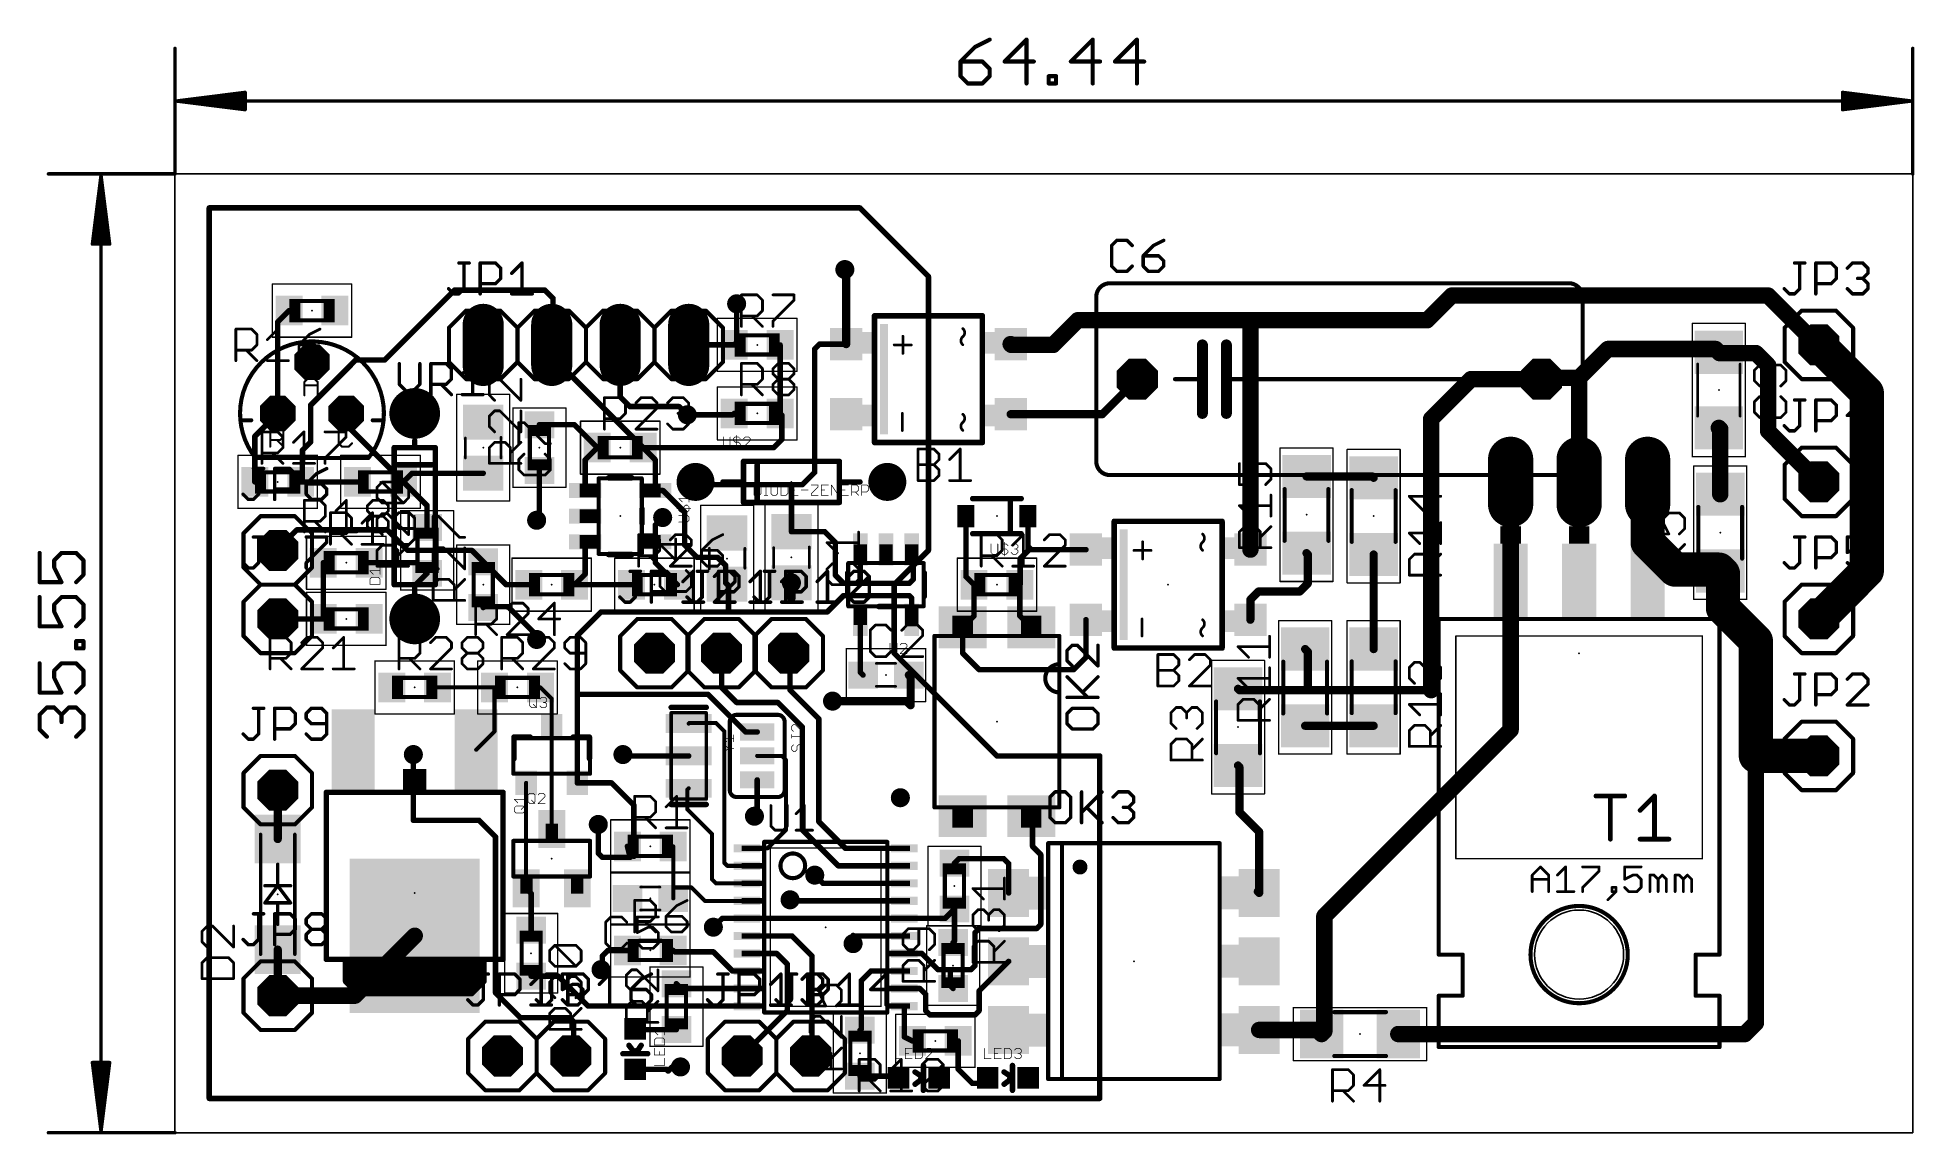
# Model space of a CAD drawing. Extents: x -5.1 to 64.5, y -0.1 to 40.6.
import ezdxf

# ---------------------------------------------------------------- set-up
doc = ezdxf.new("R2010")
doc.units = 0
for name, color, linetype in [('1', 14, 'CONTINUOUS'), ('17', 94, 'CONTINUOUS'), ('18', 94, 'CONTINUOUS'), ('20', 178, 'CONTINUOUS'), ('21', 250, 'CONTINUOUS'), ('23', 178, 'CONTINUOUS'), ('25', 250, 'CONTINUOUS'), ('39', 14, 'CONTINUOUS'), ('51', 250, 'CONTINUOUS')]:
    doc.layers.add(name, color=color, linetype=linetype)

# ---------------------------------------------------------------- blocks, each defined once
blk = doc.blocks.new('RECT')
blk.add_solid([(-0.5, -0.5), (0.5, -0.5), (-0.5, 0.5), (0.5, 0.5)])
blk = doc.blocks.new('OCTAGONP')
at = {"const_width": 0.5}
blk.add_lwpolyline([(-0.25, -0.1036), (-0.25, 0.1036), (-0.1036, 0.25), (0.1036, 0.25), (0.25, 0.1036), (0.25, -0.1036), (0.1036, -0.25), (-0.1036, -0.25), (-0.25, -0.1036), (-0.25, 0.1036)], dxfattribs=at)
blk = doc.blocks.new('ROUNDP')
at = {"const_width": 0.5}
blk.add_lwpolyline([(0, -0.25, 1), (0, 0.25, 1), (0, -0.25)], format="xyb", dxfattribs=at)
blk = doc.blocks.new('LONGP100')
at = {"const_width": 1}
blk.add_lwpolyline([(-0.5, 0), (0.5, 0)], dxfattribs=at)
at = {"const_width": 0.5}
for points in [[(-0.5, 0.25, 1), (-0.5, -0.25)], [(0.5, -0.25, 1), (0.5, 0.25)]]:
    blk.add_lwpolyline(points, format="xyb", dxfattribs=at)
blk = doc.blocks.new('ROUNDV')
at = {"const_width": 0.5}
blk.add_lwpolyline([(0, -0.25, 1), (0, 0.25, 1), (0, -0.25)], format="xyb", dxfattribs=at)

msp = doc.modelspace()

# ---------------------------------------------------------------- linework, layer by layer
at = {"layer": '1'}
for points, const_width in [([(30.2122, 40.5301), (29.6698, 40.2589)], 0.1524), ([(31.5782, 40.5301), (30.7647, 39.7166)], 0.1524), ([(31.5782, 38.9031), (31.5782, 40.5301)], 0.1524), ([(34.0339, 40.5301), (33.2204, 39.7166)], 0.1524), ([(34.0339, 38.9031), (34.0339, 40.5301)], 0.1524), ([(35.6711, 40.5301), (34.8576, 39.7166)], 0.1524), ([(35.6711, 38.9031), (35.6711, 40.5301)], 0.1524), ([(0, 35.55), (0, 40.2024)], 0.13), ([(29.6698, 40.2589), (29.1275, 39.7166)], 0.1524), ([(29.1275, 39.7166), (29.1275, 39.1743)], 0.1524), ([(29.941, 39.7166), (29.1275, 39.7166)], 0.1524), ([(30.2122, 39.4454), (29.941, 39.7166)], 0.1524), ([(30.7647, 39.7166), (31.8493, 39.7166)], 0.1524), ([(33.2204, 39.7166), (34.3051, 39.7166)], 0.1524), ([(34.8576, 39.7166), (35.9422, 39.7166)], 0.1524), ([(64.44, 35.55), (64.44, 40.2024)], 0.13), ([(29.1275, 39.1743), (29.3987, 38.9031)], 0.1524), ([(29.3987, 38.9031), (29.941, 38.9031)], 0.1524), ([(29.941, 38.9031), (30.2122, 39.1743)], 0.1524), ([(30.2122, 39.1743), (30.2122, 39.4454)], 0.1524), ([(32.4018, 38.9031), (32.4018, 39.1743)], 0.1524), ([(32.4018, 39.1743), (32.673, 39.1743)], 0.1524), ([(32.673, 38.9031), (32.4018, 38.9031)], 0.1524), ([(32.673, 39.1743), (32.673, 38.9031)], 0.1524), ([(0.065, 38.2524), (2.6, 38.5716)], 0.13), ([(0.065, 38.2524), (2.6, 38.5124)], 0.13), ([(0.065, 38.2524), (2.6, 38.3824)], 0.13), ([(0.065, 38.2524), (64.375, 38.2524)], 0.13), ([(2.6, 37.9332), (0.065, 38.2524)], 0.13), ([(2.6, 38.1224), (0.065, 38.2524)], 0.13), ([(2.6, 37.9924), (0.065, 38.2524)], 0.13), ([(2.6, 38.5716), (2.6, 37.9332)], 0.13), ([(64.375, 38.2524), (61.84, 38.5716)], 0.13), ([(61.84, 38.5716), (61.84, 37.9332)], 0.13), ([(64.375, 38.2524), (61.84, 38.5124)], 0.13), ([(64.375, 38.2524), (61.84, 38.3824)], 0.13), ([(61.84, 37.9332), (64.375, 38.2524)], 0.13), ([(61.84, 38.1224), (64.375, 38.2524)], 0.13), ([(61.84, 37.9924), (64.375, 38.2524)], 0.13), ([(0, 35.55), (-4.6932, 35.55)], 0.13), ([(-2.7432, 35.485), (-3.0624, 32.95)], 0.13), ([(-2.7432, 35.485), (-3.0032, 32.95)], 0.13), ([(-2.7432, 35.485), (-2.8732, 32.95)], 0.13), ([(-2.7432, 35.485), (-2.7432, 0.065)], 0.13), ([(-2.424, 32.95), (-2.7432, 35.485)], 0.13), ([(-2.6132, 32.95), (-2.7432, 35.485)], 0.13), ([(-2.4832, 32.95), (-2.7432, 35.485)], 0.13), ([(25.4, 34.29), (1.27, 34.29)], 0.2032), ([(1.27, 34.29), (1.27, 1.27)], 0.2032), ([(27.94, 31.75), (25.4, 34.29)], 0.2032), ([(-3.0624, 32.95), (-2.424, 32.95)], 0.13), ([(24.89, 31.9552), (24.8412, 32.004)], 0.3048), ([(24.89, 29.24), (24.89, 31.9552)], 0.3048), ([(7.7724, 28.6512), (10.3632, 31.242)], 0.2032), ([(10.3632, 31.242), (13.716, 31.242)], 0.2032), ([(13.716, 31.242), (14.0208, 30.9372)], 0.2032), ([(27.94, 21.59), (27.94, 31.75)], 0.2032), ([(47.3456, 31.0388), (46.4312, 30.1244)], 0.6096), ([(59.0804, 31.0388), (47.3456, 31.0388)], 0.6096), ([(60.9092, 29.21), (59.0804, 31.0388)], 0.6096), ([(14.0208, 30.9372), (14.0208, 29.2608)], 0.2032), ([(20.828, 30.734), (20.828, 29.298)], 0.2032), ([(3.81, 30.06), (4.23, 30.48)], 0.2032), ([(3.81, 26.67), (3.81, 30.06)], 0.2032), ([(33.4772, 30.1244), (32.5628, 29.21)], 0.6096), ([(40.0304, 30.1244), (33.4772, 30.1244)], 0.6096), ([(39.88, 29.974), (40.0304, 30.1244)], 0.6096), ([(39.88, 21.62), (39.88, 29.974)], 0.6096), ([(40.0304, 30.1244), (46.4312, 30.1244)], 0.6096), ([(14.0208, 29.2608), (13.97, 29.21)], 0.2032), ([(13.97, 29.21), (13.97, 28.79)], 0.2032), ([(16.51, 29.21), (16.51, 27.2796)], 0.2032), ([(20.74, 29.21), (19.05, 29.21)], 0.2032), ([(20.828, 29.298), (20.74, 29.21)], 0.2032), ([(22.44, 26.67), (22.44, 29.21)], 0.2032), ([(23.906, 29.24), (23.7236, 29.0576)], 0.2032), ([(23.906, 29.24), (24.89, 29.24)], 0.2032), ([(31.02, 29.21), (30.99, 29.24)], 0.6096), ([(32.5628, 29.21), (31.02, 29.21)], 0.6096), ([(52.07, 27.9908), (53.1368, 29.0576)], 0.6096), ([(53.1368, 29.0576), (57.1276, 29.0576)], 0.6096), ([(57.1276, 29.0576), (57.2516, 28.9336)], 0.6096), ([(57.2516, 28.9336), (57.28, 28.9052)], 0.6096), ([(62.738, 27.432), (60.96, 29.21)], 1.27), ([(60.96, 29.21), (60.9092, 29.21)], 0.6096), ([(6.7056, 28.6512), (5.0292, 26.9748)], 0.2032), ([(7.7724, 28.6512), (6.7056, 28.6512)], 0.2032), ([(13.97, 28.79), (17.36, 25.4)], 0.2032), ([(23.7236, 29.0576), (23.7236, 24.4856)], 0.2032), ([(58.6232, 28.9052), (57.28, 28.9052)], 0.6096), ([(59.0804, 28.448), (58.6232, 28.9052)], 0.6096), ([(59.0804, 26.0096), (59.0804, 28.448)], 0.6096), ([(34.387, 26.64), (35.687, 27.94)], 0.3048), ([(48.0568, 27.94), (46.5836, 26.4668)], 0.6096), ([(50.673, 27.94), (48.0568, 27.94)], 0.6096), ([(50.7238, 27.9908), (50.673, 27.94)], 0.6096), ([(50.7238, 27.9908), (52.07, 27.9908)], 0.6096), ([(52.07, 24.13), (52.07, 27.9908)], 0.6096), ([(62.738, 20.828), (62.738, 27.432)], 1.27), ([(16.51, 27.2796), (16.8656, 26.924)], 0.2032), ([(2.96, 25.82), (3.81, 26.67)], 0.2032), ([(5.0292, 26.9748), (5.0292, 25.6032)], 0.2032), ([(6.35, 26.67), (6.35, 26.25)], 0.2032), ([(16.8656, 26.924), (18.6944, 26.924)], 0.2032), ([(18.6944, 26.924), (18.9992, 26.6192)], 0.2032), ([(18.9992, 26.6192), (20.6892, 26.6192)], 0.2032), ([(20.6892, 26.6192), (20.74, 26.67)], 0.2032), ([(22.5044, 26.6056), (22.44, 26.67)], 0.2032), ([(22.5044, 25.7048), (22.5044, 26.6056)], 0.2032), ([(30.99, 26.64), (34.387, 26.64)], 0.3048), ([(46.5836, 26.4668), (46.5836, 16.4084)], 0.6096), ([(2.96, 24.13), (2.96, 25.82)], 0.2032), ([(6.35, 26.25), (8.47, 24.13)], 0.2032), ([(13.5128, 26.25), (14.81, 26.25)], 0.2032), ([(14.81, 26.25), (15.66, 25.4)], 0.2032), ([(22.1996, 25.4), (22.5044, 25.7048)], 0.2032), ([(57.3024, 26.0828), (57.2516, 26.1336)], 0.6096), ([(57.3024, 23.6724), (57.3024, 26.0828)], 0.6096), ([(60.96, 24.13), (59.0804, 26.0096)], 0.6096), ([(5.0292, 25.6032), (4.7244, 25.2984)], 0.2032), ([(4.7244, 25.2984), (4.7244, 24.13)], 0.2032), ([(15.66, 25.4), (15.2099, 24.9499)], 0.2032), ([(17.36, 25.4), (17.8101, 24.9499)], 0.2032), ([(17.36, 25.4), (22.1996, 25.4)], 0.2032), ([(8.47, 24.13), (8.79, 24.45)], 0.2032), ([(11.43, 24.45), (8.79, 24.45)], 0.2032), ([(13.5128, 24.55), (13.5128, 22.8092)], 0.2032), ([(15.2099, 23.81), (15.2099, 24.9499)], 0.2032), ([(17.8101, 24.9499), (17.8101, 23.81)], 0.2032), ([(23.7236, 24.4856), (23.2664, 24.0284)], 0.2032), ([(41.9608, 24.3328), (44.3992, 24.3328)], 0.3048), ([(44.3992, 24.3328), (44.45, 24.282)], 0.3048), ([(49.53, 24.13), (49.53, 14.9352)], 0.6096), ([(54.61, 24.13), (54.61, 21.8948)], 1.27), ([(4.7244, 24.13), (4.66, 24.13)], 0.2032), ([(4.7244, 24.13), (6.77, 24.13)], 0.2032), ([(9.3472, 23.2528), (8.47, 24.13)], 0.2032), ([(17.8101, 23.81), (18.1, 23.81)], 0.2032), ([(18.1, 23.81), (18.8976, 23.0124)], 0.2032), ([(19.4056, 24.0284), (19.304, 24.13)], 0.2032), ([(22.8092, 24.0284), (19.4056, 24.0284)], 0.2032), ([(22.8092, 24.0284), (23.2664, 24.0284)], 0.2032), ([(22.86, 23.9776), (22.8092, 24.0284)], 0.2032), ([(22.86, 23.9776), (22.86, 22.286)], 0.2032), ([(9.3472, 22.44), (9.3472, 23.2528)], 0.2032), ([(18.8976, 23.0124), (18.8976, 21.7932)], 0.2032), ([(3.81, 21.6408), (4.5212, 22.352)], 0.2032), ([(4.5212, 22.352), (7.874, 22.352)], 0.2032), ([(7.874, 22.352), (8.636, 21.59)], 0.2032), ([(13.5128, 22.8092), (13.4112, 22.7076)], 0.2032), ([(17.8101, 22.5345), (18.0848, 22.8092)], 0.2032), ([(17.8101, 21.91), (17.8101, 22.5345)], 0.2032), ([(22.86, 22.286), (24.0944, 22.286)], 0.2032), ([(24.0944, 22.286), (24.4856, 21.8948)], 0.2032), ([(29.33, 22.86), (29.33, 20.62)], 0.2032), ([(31.63, 21.7424), (31.63, 22.86)], 0.2032), ([(54.61, 21.8948), (55.626, 20.8788)], 1.27), ([(3.81, 21.59), (3.81, 21.6408)], 0.2032), ([(8.636, 21.59), (11.01, 21.59)], 0.2032), ([(11.43, 21.17), (11.01, 21.59)], 0.2032), ([(15.2099, 21.91), (15.2099, 20.7099)], 0.2032), ([(17.8101, 21.1399), (17.8101, 21.91)], 0.2032), ([(18.8976, 21.7932), (19.3548, 21.336)], 0.2032), ([(24.4856, 21.8948), (24.4856, 20.6756)], 0.2032), ([(25.4152, 21.6201), (25.4152, 20.386)], 0.2032), ([(26.67, 20.32), (27.94, 21.59)], 0.2032), ([(27.3812, 21.5541), (27.3152, 21.6201)], 0.2032), ([(27.3812, 20.5232), (27.3812, 21.5541)], 0.2032), ([(31.63, 21.5716), (31.3436, 21.2852)], 0.2032), ([(31.63, 21.7424), (31.63, 21.5716)], 0.2032), ([(31.7524, 21.62), (31.63, 21.7424)], 0.2032), ([(33.78, 21.62), (31.7524, 21.62)], 0.2032), ([(39.878, 21.622), (39.88, 21.62)], 0.3048), ([(42.0116, 21.438), (41.9608, 21.4888)], 0.3048), ([(42.0116, 20.3708), (42.0116, 21.438)], 0.3048), ([(44.45, 17.932), (44.45, 21.438)], 0.3048), ([(-5.0209, 21.4972), (-5.0209, 20.4126)], 0.1524), ([(-4.4786, 21.2261), (-4.2074, 21.4972)], 0.1524), ([(-4.4786, 20.9549), (-4.4786, 21.2261)], 0.1524), ([(-4.2074, 20.4126), (-4.4786, 20.9549)], 0.1524), ([(-4.2074, 21.4972), (-3.6651, 21.4972)], 0.1524), ([(-3.6651, 21.4972), (-3.3939, 21.2261)], 0.1524), ([(-3.3939, 21.2261), (-3.3939, 20.6837)], 0.1524), ([(5.5, 19.05), (5.5, 21.1328)], 0.2032), ([(7.2, 21.1328), (8.9544, 21.1328)], 0.2032), ([(9.3472, 20.74), (8.9544, 21.1328)], 0.2032), ([(12.28, 20.32), (11.43, 21.17)], 0.2032), ([(17.8101, 21.1399), (18.63, 20.32)], 0.2032), ([(19.3548, 21.336), (20.1168, 21.336)], 0.2032), ([(20.1168, 21.336), (20.4216, 21.0312)], 0.2032), ([(20.4216, 21.0312), (20.4216, 20.386)], 0.2032), ([(31.3436, 21.2852), (31.3436, 20.3336)], 0.2032), ([(55.626, 20.8788), (57.252, 20.8788)], 1.27), ([(57.252, 20.8788), (57.3024, 20.8284)], 1.27), ([(57.252, 20.8788), (57.3024, 20.8284)], 1.27), ([(57.404, 19.4564), (57.404, 20.7268)], 1.27), ([(57.3024, 20.8284), (57.404, 20.7268)], 0.6096), ([(60.96, 19.05), (62.738, 20.828)], 1.27), ([(-5.0209, 20.4126), (-4.2074, 20.4126)], 0.1524), ([(-3.3939, 20.6837), (-3.6651, 20.4126)], 0.1524), ([(8.89, 20.2828), (9.3472, 20.74)], 0.2032), ([(8.89, 19.05), (8.89, 20.2828)], 0.2032), ([(13.12, 20.32), (12.28, 20.32)], 0.2032), ([(15.2099, 20.7099), (14.82, 20.32)], 0.2032), ([(14.82, 20.32), (16.93, 20.32)], 0.2032), ([(20.4216, 20.386), (20.4724, 20.3352)], 0.2032), ([(20.4724, 20.3352), (20.5232, 20.2844)], 0.2032), ([(20.5232, 19.304), (20.5232, 20.2844)], 0.2032), ([(22.86, 19.812), (22.86, 20.386)], 0.3048), ([(24.4856, 20.6756), (24.7904, 20.3708)], 0.2032), ([(25.4, 20.3708), (24.7904, 20.3708)], 0.2032), ([(25.4152, 20.386), (25.4, 20.3708)], 0.2032), ([(25.4, 20.3708), (27.2288, 20.3708)], 0.2032), ([(26.67, 17.78), (26.67, 20.32)], 0.2032), ([(27.2288, 20.3708), (27.3812, 20.5232)], 0.2032), ([(29.33, 20.62), (29.63, 20.32)], 0.2032), ([(29.63, 20.32), (29.63, 19.16)], 0.2032), ([(31.3436, 20.3336), (31.33, 20.32)], 0.2032), ([(31.33, 20.32), (31.33, 19.16)], 0.2032), ([(39.88, 19.7632), (40.1828, 20.066)], 0.3048), ([(40.1828, 20.066), (41.7068, 20.066)], 0.3048), ([(41.7068, 20.066), (42.0116, 20.3708)], 0.3048), ([(-5.0209, 19.8601), (-5.0209, 18.7754)], 0.1524), ([(-4.4786, 19.5889), (-4.2074, 19.8601)], 0.1524), ([(-4.4786, 19.3177), (-4.4786, 19.5889)], 0.1524), ([(-4.2074, 19.8601), (-3.6651, 19.8601)], 0.1524), ([(-3.6651, 19.8601), (-3.3939, 19.5889)], 0.1524), ([(-3.3939, 19.5889), (-3.3939, 19.0466)], 0.1524), ([(11.4672, 19.5072), (11.43, 19.47)], 0.2032), ([(12.3444, 19.5072), (11.4672, 19.5072)], 0.2032), ([(13.4112, 18.4404), (12.3444, 19.5072)], 0.2032), ([(24.7904, 19.9136), (24.1808, 19.304)], 0.2032), ([(27.2288, 19.9136), (24.7904, 19.9136)], 0.2032), ([(27.3152, 19.8272), (27.2288, 19.9136)], 0.2032), ([(27.3152, 19.0199), (27.3152, 19.8272)], 0.2032), ([(39.88, 19.02), (39.88, 19.7632)], 0.3048), ([(58.6232, 18.2372), (57.404, 19.4564)], 1.27), ([(-5.0209, 18.7754), (-4.2074, 18.7754)], 0.1524), ([(-4.2074, 18.7754), (-4.4786, 19.3177)], 0.1524), ([(-3.3939, 19.0466), (-3.6651, 18.7754)], 0.1524), ([(3.81, 19.05), (5.5, 19.05)], 0.2032), ([(15.7988, 19.304), (14.92, 18.4252)], 0.2032), ([(20.5232, 19.304), (15.7988, 19.304)], 0.2032), ([(24.1808, 19.304), (20.5232, 19.304)], 0.2032), ([(25.4152, 19.0199), (25.4152, 17.0672)], 0.2032), ([(29.63, 19.16), (29.21, 18.74)], 0.2032), ([(29.21, 18.74), (29.21, 17.78)], 0.2032), ([(31.33, 19.16), (31.75, 18.74)], 0.2032), ([(33.782, 19.018), (33.78, 19.02)], 0.2032), ([(33.782, 17.6276), (33.782, 19.018)], 0.2032), ([(58.6232, 13.97), (58.6232, 18.2372)], 1.27), ([(-3.6651, 17.9568), (-3.6651, 18.228)], 0.1524), ([(-3.6651, 18.228), (-3.3939, 18.228)], 0.1524), ([(-3.3939, 18.228), (-3.3939, 17.9568)], 0.1524), ([(13.4112, 18.288), (13.4112, 18.4404)], 0.2032), ([(14.92, 16.256), (14.92, 18.4252)], 0.2032), ([(-5.0209, 17.4043), (-5.0209, 16.3197)], 0.1524), ([(-4.4786, 17.1332), (-4.2074, 17.4043)], 0.1524), ([(-4.2074, 17.4043), (-3.6651, 17.4043)], 0.1524), ([(-3.3939, 17.9568), (-3.6651, 17.9568)], 0.1524), ([(-3.6651, 17.4043), (-3.3939, 17.1332)], 0.1524), ([(20.2692, 17.78), (20.2692, 16.51)], 0.2032), ([(22.8092, 17.7292), (22.7584, 17.78)], 0.2032), ([(22.8092, 16.4084), (22.8092, 17.7292)], 0.2032), ([(30.48, 13.97), (26.67, 17.78)], 0.2032), ([(29.21, 17.78), (29.8196, 17.1704)], 0.2032), ([(33.3248, 17.1704), (33.782, 17.6276)], 0.2032), ([(41.91, 17.932), (42.0116, 17.8304)], 0.3048), ([(42.0116, 17.8304), (42.0116, 16.4084)], 0.3048), ([(-4.4786, 16.862), (-4.4786, 17.1332)], 0.1524), ([(-4.2074, 16.3197), (-4.4786, 16.862)], 0.1524), ([(-3.3939, 17.1332), (-3.3939, 16.5908)], 0.1524), ([(25.4152, 17.0672), (25.5152, 16.9672)], 0.2032), ([(27.2796, 16.9028), (27.2152, 16.9672)], 0.3048), ([(27.2796, 15.8496), (27.2796, 16.9028)], 0.3048), ([(29.8196, 17.1704), (33.3248, 17.1704)], 0.2032), ([(-5.0209, 16.3197), (-4.2074, 16.3197)], 0.1524), ([(-3.3939, 16.5908), (-3.6651, 16.3197)], 0.1524), ([(9.74, 16.51), (11.85, 16.51)], 0.1524), ([(11.85, 16.51), (11.85, 14.88)], 0.1524), ([(13.97, 16.09), (13.55, 16.51)], 0.1524), ([(13.97, 15.07), (13.97, 16.09)], 0.1524), ([(14.92, 16.256), (14.92, 12.97)], 0.2032), ([(19.7612, 16.256), (14.92, 16.256)], 0.2032), ([(21.1582, 14.859), (19.7612, 16.256)], 0.2032), ([(20.2692, 16.51), (20.828, 15.9512)], 0.2032), ([(20.828, 15.9512), (22.352, 15.9512)], 0.2032), ([(22.352, 15.9512), (23.2664, 15.0368)], 0.2032), ([(23.876, 15.3416), (22.8092, 16.4084)], 0.2032), ([(24.384, 16.002), (27.1272, 16.002)], 0.3048), ([(27.1272, 16.002), (27.2796, 15.8496)], 0.3048), ([(39.4712, 16.4084), (39.4208, 16.4588)], 0.3048), ([(42.0116, 16.4084), (39.4712, 16.4084)], 0.3048), ([(46.5836, 16.4084), (42.0116, 16.4084)], 0.3048), ([(-5.0209, 15.496), (-4.7497, 15.7672)], 0.1524), ([(-5.0209, 14.9537), (-5.0209, 15.496)], 0.1524), ([(-4.7497, 15.7672), (-4.4786, 15.7672)], 0.1524), ([(-4.4786, 15.7672), (-4.2074, 15.496)], 0.1524), ([(-4.2074, 15.496), (-3.9362, 15.7672)], 0.1524), ([(-4.2074, 15.496), (-4.2074, 15.2248)], 0.1524), ([(-3.9362, 15.7672), (-3.6651, 15.7672)], 0.1524), ([(-3.6651, 15.7672), (-3.3939, 15.496)], 0.1524), ([(-3.3939, 15.496), (-3.3939, 14.9537)], 0.1524), ([(23.876, 11.5316), (23.876, 15.3416)], 0.2032), ([(-4.7497, 14.6825), (-5.0209, 14.9537)], 0.1524), ([(-3.3939, 14.9537), (-3.6651, 14.6825)], 0.1524), ([(11.85, 14.88), (11.17, 14.2)], 0.1524), ([(13.97, 11.26), (13.97, 15.07)], 0.1524), ([(19.0692, 15.1892), (19.05, 15.17)], 0.1524), ([(20.066, 15.1892), (19.0692, 15.1892)], 0.1524), ([(20.3708, 14.8844), (20.066, 15.1892)], 0.1524), ([(20.3708, 10.0076), (20.3708, 14.8844)], 0.1524), ([(21.59, 14.859), (21.1582, 14.859)], 0.2032), ([(23.2664, 11.2268), (23.2664, 15.0368)], 0.2032), ([(41.91, 15.088), (44.45, 15.088)], 0.3048), ([(49.53, 14.9352), (42.6212, 8.0264)], 0.6096), ([(8.8392, 14.0208), (8.8392, 11.5824)], 0.2032), ([(16.6624, 13.97), (16.6116, 14.0208)], 0.2032), ([(19.05, 13.97), (16.6624, 13.97)], 0.2032), ([(22.5044, 13.97), (21.59, 13.97)], 0.1524), ([(22.6568, 13.8176), (22.5044, 13.97)], 0.1524), ([(34.29, 13.97), (30.48, 13.97)], 0.2032), ([(34.29, 1.27), (34.29, 13.97)], 0.2032), ([(60.96, 13.97), (58.6232, 13.97)], 1.27), ([(58.6232, 13.97), (58.6232, 4.064)], 0.6096), ([(22.6568, 11.2268), (22.6568, 13.8176)], 0.1524), ([(39.4716, 13.564), (39.4208, 13.6148)], 0.3048), ([(39.4716, 11.8872), (39.4716, 13.564)], 0.3048), ([(3.81, 10.8892), (3.81, 12.7)], 0.3048), ([(13.02, 9.06), (13.02, 12.97)], 0.1524), ([(16.1892, 12.97), (14.92, 12.97)], 0.2032), ([(16.1892, 12.97), (17.018, 12.1412)], 0.2032), ([(18.9992, 12.7192), (19.05, 12.77)], 0.1524), ([(18.9992, 11.9888), (18.9992, 12.7192)], 0.1524), ([(21.59, 13.081), (21.59, 11.8364)], 0.2032), ([(17.018, 12.1412), (17.018, 10.248)], 0.2032), ([(19.9136, 11.0744), (18.9992, 11.9888)], 0.1524), ([(21.59, 11.8364), (21.4884, 11.7348)], 0.2032), ([(31.8008, 11.6892), (31.75, 11.74)], 0.2032), ([(40.205, 11.1538), (39.4716, 11.8872)], 0.3048), ([(8.8392, 11.5824), (11.2776, 11.5824)], 0.2032), ([(11.2776, 11.5824), (11.8872, 10.9728)], 0.2032), ([(15.6972, 11.43), (15.6972, 10.3632)], 0.2032), ([(19.9136, 9.398), (19.9136, 11.0744)], 0.1524), ([(21.975, 10.545), (22.6568, 11.2268)], 0.1524), ([(24.5982, 9.895), (23.2664, 11.2268)], 0.2032), ([(24.8626, 10.545), (23.876, 11.5316)], 0.2032), ([(31.8008, 10.6172), (31.8008, 11.6892)], 0.2032), ([(40.205, 8.89), (40.205, 11.1538)], 0.3048), ([(11.8872, 10.9728), (11.8872, 5.1816)], 0.2032), ([(15.6972, 10.3632), (15.8496, 10.2108)], 0.2032), ([(16.7776, 10.6172), (17.018, 10.248)], 0.2032), ([(16.8792, 10.2108), (16.7776, 10.6172)], 0.2032), ([(18.4776, 9.0932), (18.4776, 10.6172)], 0.1524), ([(21.2122, 10.545), (21.975, 10.545)], 0.1524), ([(27.0478, 10.545), (24.8626, 10.545)], 0.2032), ([(32.1056, 10.3124), (31.8008, 10.6172)], 0.2032), ([(15.8496, 10.2108), (16.8792, 10.2108)], 0.2032), ([(20.4834, 9.895), (20.3708, 10.0076)], 0.1524), ([(21.2122, 9.895), (20.4834, 9.895)], 0.1524), ([(27.0478, 9.895), (24.5982, 9.895)], 0.2032), ([(29.0712, 10.16), (28.9052, 9.994)], 0.2032), ([(30.734, 10.16), (29.0712, 10.16)], 0.2032), ([(30.915, 9.979), (30.734, 10.16)], 0.2032), ([(30.915, 8.89), (30.915, 9.979)], 0.2032), ([(32.1056, 7.7216), (32.1056, 10.3124)], 0.2032), ([(13.208, 8.872), (13.02, 9.06)], 0.2032), ([(18.4776, 9.0932), (18.4776, 8.6868)], 0.1524), ([(19.1516, 9.0932), (18.4776, 9.0932)], 0.1524), ([(19.6498, 8.595), (19.1516, 9.0932)], 0.1524), ([(20.0666, 9.245), (19.9136, 9.398)], 0.1524), ([(21.2122, 9.245), (20.0666, 9.245)], 0.1524), ([(24.029, 9.245), (23.7236, 9.5504)], 0.2032), ([(27.0478, 9.245), (24.029, 9.245)], 0.2032), ([(40.1542, 8.9408), (40.205, 8.89)], 0.3048), ([(13.208, 7.5048), (13.208, 8.872)], 0.2032), ([(21.2122, 8.595), (19.6498, 8.595)], 0.1524), ([(22.8502, 8.595), (22.8092, 8.636)], 0.2032), ([(27.0478, 8.595), (22.8502, 8.595)], 0.2032), ([(28.5562, 7.945), (28.9052, 8.294)], 0.2032), ([(28.9052, 8.294), (28.9052, 7.0984)], 0.2032), ([(20.2894, 7.945), (19.9644, 7.62)], 0.2032), ([(21.2122, 7.945), (20.2894, 7.945)], 0.2032), ([(27.0478, 7.945), (21.2122, 7.945)], 0.2032), ([(27.0478, 7.945), (28.5562, 7.945)], 0.2032), ([(29.6672, 7.4168), (29.8196, 7.5692)], 0.2032), ([(29.8196, 7.5692), (31.9532, 7.5692)], 0.2032), ([(31.9532, 7.5692), (32.1056, 7.7216)], 0.2032), ([(42.6212, 8.0264), (42.6212, 3.7588)], 0.6096), ([(6.668, 5.08), (8.89, 7.302)], 0.6096), ([(21.2122, 7.295), (22.8802, 7.295)], 0.2032), ([(22.8802, 7.295), (23.622, 6.5532)], 0.2032), ([(25.1662, 7.295), (25.146, 7.3152)], 0.2032), ([(25.146, 7.3152), (25.146, 7.0104)], 0.2032), ([(27.0478, 7.295), (25.1662, 7.295)], 0.2032), ([(28.9052, 7.0984), (28.8544, 7.0476)], 0.2032), ([(29.6672, 6.1976), (29.6672, 7.4168)], 0.2032), ([(3.81, 5.08), (3.81, 6.7892)], 0.3048), ([(16.0528, 6.7564), (15.8496, 6.5532)], 0.2032), ([(15.8496, 6.5532), (15.8496, 6.096)], 0.2032), ([(16.7776, 6.7564), (16.0528, 6.7564)], 0.2032), ([(18.5284, 6.7056), (18.4776, 6.7564)], 0.2032), ([(19.9644, 6.7056), (18.5284, 6.7056)], 0.2032), ([(20.675, 5.995), (19.9644, 6.7056)], 0.2032), ([(21.2122, 6.645), (22.311, 6.645)], 0.2032), ([(22.311, 6.645), (22.7076, 6.2484)], 0.2032), ([(22.7076, 6.2484), (22.7076, 4.5212)], 0.2032), ([(23.622, 6.5532), (23.622, 2.8956)], 0.2032), ([(27.0478, 6.645), (27.6958, 6.645)], 0.2032), ([(27.6958, 6.645), (28.2956, 6.0452)], 0.2032), ([(29.5148, 6.0452), (29.6672, 6.1976)], 0.2032), ([(29.8196, 5.2546), (30.915, 6.35)], 0.2032), ([(13.208, 5.8048), (14.2104, 5.8048)], 0.2032), ([(14.2104, 5.8048), (15.3202, 4.695)], 0.2032), ([(15.8496, 6.096), (15.7988, 6.0452)], 0.2032), ([(18.7714, 5.345), (18.5928, 5.5236)], 0.2032), ([(21.2122, 5.995), (20.675, 5.995)], 0.2032), ([(25.807, 5.995), (25.4508, 5.6388)], 0.2032), ([(25.4508, 5.6388), (25.4508, 3.8472)], 0.2032), ([(27.0478, 5.995), (25.807, 5.995)], 0.2032), ([(28.2956, 6.0452), (28.7528, 6.0452)], 0.2032), ([(28.7528, 6.0452), (28.7528, 5.4492)], 0.2032), ([(28.7528, 6.0452), (29.5148, 6.0452)], 0.2032), ([(6.668, 5.08), (3.81, 5.08)], 0.6096), ([(11.8872, 5.1816), (12.8016, 4.2672)], 0.2032), ([(21.2122, 5.345), (18.7714, 5.345)], 0.2032), ([(27.0478, 5.345), (27.6242, 5.345)], 0.2032), ([(27.6242, 5.345), (27.8384, 5.1308)], 0.2032), ([(27.8384, 5.1308), (27.8384, 4.5212)], 0.2032), ([(28.7528, 5.4492), (28.8544, 5.3476)], 0.2032), ([(29.8196, 4.5212), (29.8196, 5.2546)], 0.2032), ([(12.8016, 4.2672), (14.6304, 4.2672)], 0.2032), ([(14.6304, 4.2672), (14.7828, 4.1148)], 0.2032), ([(14.7828, 4.1148), (14.7828, 2.9464)], 0.2032), ([(15.3202, 4.695), (21.2122, 4.695)], 0.2032), ([(22.7076, 4.5212), (21.0312, 2.8448)], 0.2032), ([(27.0478, 4.695), (27.0478, 3.5474)], 0.2032), ([(27.8384, 4.5212), (27.9908, 4.3688)], 0.2032), ([(27.9908, 4.3688), (29.6672, 4.3688)], 0.2032), ([(29.6672, 4.3688), (29.8196, 4.5212)], 0.2032), ([(58.2168, 3.6576), (58.6232, 4.064)], 0.6096), ([(17.094, 3.8236), (17.0688, 3.8488)], 0.2032), ([(18.5928, 3.8236), (17.094, 3.8236)], 0.2032), ([(25.4508, 3.8472), (25.4, 3.7964)], 0.2032), ([(27.0478, 3.5474), (27.344, 3.4036)], 0.2032), ([(29.044, 3.4036), (29.044, 2.3504)], 0.2032), ([(40.205, 3.81), (42.3676, 3.81)], 0.6096), ([(42.3676, 3.81), (42.52, 3.6576)], 0.6096), ([(42.52, 3.6576), (42.6212, 3.7588)], 0.6096), ([(45.364, 3.6576), (58.2168, 3.6576)], 0.6096), ([(14.7828, 2.9464), (14.6812, 2.8448)], 0.2032), ([(23.622, 2.8956), (23.5712, 2.8448)], 0.2032), ([(-2.7432, 0.065), (-3.0624, 2.6)], 0.13), ([(-3.0624, 2.6), (-2.424, 2.6)], 0.13), ([(-2.7432, 0.065), (-3.0032, 2.6)], 0.13), ([(-2.7432, 0.065), (-2.8732, 2.6)], 0.13), ([(-2.424, 2.6), (-2.7432, 0.065)], 0.13), ([(-2.6132, 2.6), (-2.7432, 0.065)], 0.13), ([(-2.4832, 2.6), (-2.7432, 0.065)], 0.13), ([(17.0688, 2.3488), (18.2252, 2.3488)], 0.2032), ([(18.2252, 2.3488), (18.288, 2.286)], 0.2032), ([(18.288, 2.286), (18.4404, 2.4384)], 0.2032), ([(18.7452, 2.4384), (18.4404, 2.4384)], 0.2032), ([(25.4, 2.0964), (26.6176, 2.0964)], 0.2032), ([(26.6176, 2.0964), (26.8344, 2.032)], 0.2032), ([(29.044, 2.3504), (29.5656, 1.8288)], 0.2032), ([(30.238, 1.8288), (30.1364, 2.032)], 0.2032), ([(29.5656, 1.8288), (30.238, 1.8288)], 0.2032), ([(1.27, 1.27), (34.29, 1.27)], 0.2032), ([(0, 0), (-4.6932, 0)], 0.13)]:
    msp.add_lwpolyline(points, dxfattribs=dict(at, const_width=const_width))
for points, const_width in [([(30.2292, 40.496, 1), (30.1951, 40.5642)], 0.0762), ([(31.6163, 40.5301, 1), (31.5401, 40.5301)], 0.0762), ([(31.6051, 40.5031, 1), (31.5512, 40.557)], 0.0762), ([(34.072, 40.5301, 1), (33.9958, 40.5301)], 0.0762), ([(34.0608, 40.5031, 1), (34.007, 40.557)], 0.0762), ([(35.7092, 40.5301, 1), (35.633, 40.5301)], 0.0762), ([(35.698, 40.5031, 1), (35.6441, 40.557)], 0.0762), ([(0.0325, 40.2024, 1), (-0.0325, 40.2024)], 0.065), ([(29.1656, 39.7166, 1), (29.0894, 39.7166)], 0.0762), ([(29.1275, 39.7547, 1), (29.1275, 39.6785)], 0.0762), ([(29.1006, 39.7435, 1), (29.1545, 39.6897)], 0.0762), ([(29.6528, 40.293, 1), (29.6869, 40.2248)], 0.0762), ([(29.6968, 40.232, 1), (29.6429, 40.2859)], 0.0762), ([(29.968, 39.7435, 1), (29.9141, 39.6897)], 0.0762), ([(29.941, 39.6785, 1), (29.941, 39.7547)], 0.0762), ([(30.7647, 39.7547, 1), (30.7647, 39.6785)], 0.0762), ([(30.7377, 39.7435, 1), (30.7916, 39.6897)], 0.0762), ([(31.8493, 39.6785, 1), (31.8493, 39.7547)], 0.0762), ([(33.2204, 39.7547, 1), (33.2204, 39.6785)], 0.0762), ([(33.1935, 39.7435, 1), (33.2473, 39.6897)], 0.0762), ([(34.3051, 39.6785, 1), (34.3051, 39.7547)], 0.0762), ([(34.8576, 39.7547, 1), (34.8576, 39.6785)], 0.0762), ([(34.8306, 39.7435, 1), (34.8845, 39.6897)], 0.0762), ([(35.9422, 39.6785, 1), (35.9422, 39.7547)], 0.0762), ([(64.4725, 40.2024, 1), (64.4075, 40.2024)], 0.065), ([(29.1545, 39.2012, 1), (29.1006, 39.1473)], 0.0762), ([(29.0894, 39.1743, 1), (29.1656, 39.1743)], 0.0762), ([(29.3987, 38.9412, 1), (29.3987, 38.865)], 0.0762), ([(29.941, 38.865, 1), (29.941, 38.9412)], 0.0762), ([(30.2503, 39.4454, 1), (30.1741, 39.4454)], 0.0762), ([(30.1741, 39.1743, 1), (30.2503, 39.1743)], 0.0762), ([(30.1852, 39.4185, 1), (30.2391, 39.4724)], 0.0762), ([(30.2391, 39.1473, 1), (30.1852, 39.2012)], 0.0762), ([(32.4399, 39.1743, 1), (32.3637, 39.1743)], 0.0762), ([(32.4018, 39.2124, 1), (32.4018, 39.1362)], 0.0762), ([(32.4018, 38.9412, 1), (32.4018, 38.865)], 0.0762), ([(32.7111, 39.1743, 1), (32.6349, 39.1743)], 0.0762), ([(32.673, 39.1362, 1), (32.673, 39.2124)], 0.0762), ([(32.673, 38.865, 1), (32.673, 38.9412)], 0.0762), ([(0.065, 38.2849, 1), (0.065, 38.2199)], 0.065), ([(0.0691, 38.2846, 1), (0.0609, 38.2202)], 0.065), ([(0.0633, 38.2849, 1), (0.0667, 38.2199)], 0.065), ([(0.0667, 38.2849, 1), (0.0633, 38.2199)], 0.065), ([(0.0683, 38.2847, 1), (0.0617, 38.2201)], 0.065), ([(0.0617, 38.2847, 1), (0.0683, 38.2201)], 0.065), ([(0.0609, 38.2846, 1), (0.0691, 38.2202)], 0.065), ([(2.6325, 38.5716, 1), (2.5675, 38.5716)], 0.065), ([(2.6041, 38.5394, 1), (2.5959, 38.6039)], 0.065), ([(2.6033, 38.4801, 1), (2.5967, 38.5447)], 0.065), ([(2.6017, 38.3499, 1), (2.5983, 38.4149)], 0.065), ([(29.3717, 38.8762, 1), (29.4256, 38.93)], 0.0762), ([(29.9141, 38.93, 1), (29.9679, 38.8762)], 0.0762), ([(31.5401, 38.9031, 1), (31.6163, 38.9031)], 0.0762), ([(32.3637, 38.9031, 1), (32.4399, 38.9031)], 0.0762), ([(32.6349, 38.9031, 1), (32.7111, 38.9031)], 0.0762), ([(33.9958, 38.9031, 1), (34.072, 38.9031)], 0.0762), ([(35.633, 38.9031, 1), (35.7092, 38.9031)], 0.0762), ([(61.8441, 38.6039, 1), (61.8359, 38.5394)], 0.065), ([(61.8725, 38.5716, 1), (61.8075, 38.5716)], 0.065), ([(61.8433, 38.5447, 1), (61.8367, 38.4801)], 0.065), ([(61.8417, 38.4149, 1), (61.8383, 38.3499)], 0.065), ([(64.3791, 38.2202, 1), (64.3709, 38.2846)], 0.065), ([(64.3709, 38.2202, 1), (64.3791, 38.2846)], 0.065), ([(64.3783, 38.2201, 1), (64.3717, 38.2847)], 0.065), ([(64.3717, 38.2201, 1), (64.3783, 38.2847)], 0.065), ([(64.3733, 38.2199, 1), (64.3767, 38.2849)], 0.065), ([(64.3767, 38.2199, 1), (64.3733, 38.2849)], 0.065), ([(64.375, 38.2199, 1), (64.375, 38.2849)], 0.065), ([(2.5675, 37.9332, 1), (2.6325, 37.9332)], 0.065), ([(2.5959, 37.9009, 1), (2.6041, 37.9654)], 0.065), ([(2.5967, 37.9601, 1), (2.6033, 38.0247)], 0.065), ([(2.5983, 38.0899, 1), (2.6017, 38.1549)], 0.065), ([(61.8383, 38.1549, 1), (61.8417, 38.0899)], 0.065), ([(61.8367, 38.0247, 1), (61.8433, 37.9601)], 0.065), ([(61.8359, 37.9654, 1), (61.8441, 37.9009)], 0.065), ([(61.8075, 37.9332, 1), (61.8725, 37.9332)], 0.065), ([(-4.6932, 35.5825, 1), (-4.6932, 35.5175)], 0.065), ([(-2.7107, 35.485, 1), (-2.7757, 35.485)], 0.065), ([(-2.711, 35.4891, 1), (-2.7754, 35.4809)], 0.065), ([(-2.7107, 35.4833, 1), (-2.7757, 35.4867)], 0.065), ([(-2.7107, 35.4867, 1), (-2.7757, 35.4833)], 0.065), ([(-2.7109, 35.4883, 1), (-2.7755, 35.4817)], 0.065), ([(-2.7109, 35.4817, 1), (-2.7755, 35.4883)], 0.065), ([(-2.711, 35.4809, 1), (-2.7754, 35.4891)], 0.065), ([(-0.0325, 35.55, 1), (0.0325, 35.55)], 0.065), ([(0, 35.5175, 1), (0, 35.5825)], 0.065), ([(64.4075, 35.55, 1), (64.4725, 35.55)], 0.065), ([(1.27, 34.3408, 1), (1.27, 34.2392)], 0.1016), ([(1.3208, 34.29, 1), (1.2192, 34.29)], 0.1016), ([(25.4359, 34.3259, 1), (25.3641, 34.2541)], 0.1016), ([(25.4, 34.2392, 1), (25.4, 34.3408)], 0.1016), ([(-3.0947, 32.9541, 1), (-3.0302, 32.9459)], 0.065), ([(-3.0624, 32.9825, 1), (-3.0624, 32.9175)], 0.065), ([(-3.0355, 32.9533, 1), (-2.9709, 32.9467)], 0.065), ([(-2.9057, 32.9517, 1), (-2.8407, 32.9483)], 0.065), ([(-2.6457, 32.9483, 1), (-2.5807, 32.9517)], 0.065), ([(-2.5155, 32.9467, 1), (-2.4509, 32.9533)], 0.065), ([(-2.4562, 32.9459, 1), (-2.3917, 32.9541)], 0.065), ([(-2.424, 32.9175, 1), (-2.424, 32.9825)], 0.065), ([(24.8951, 32.0579, 1), (24.7873, 31.9501)], 0.1524), ([(24.9662, 31.9552, 1), (24.8138, 31.9552)], 0.1524), ([(24.8361, 31.9013, 1), (24.9439, 32.0091)], 0.1524), ([(10.3632, 31.2928, 1), (10.3632, 31.1912)], 0.1016), ([(10.3991, 31.2061, 1), (10.3273, 31.2779)], 0.1016), ([(13.7519, 31.2779, 1), (13.6801, 31.2061)], 0.1016), ([(13.716, 31.1912, 1), (13.716, 31.2928)], 0.1016), ([(27.9908, 31.75, 1), (27.8892, 31.75)], 0.1016), ([(27.9041, 31.7141, 1), (27.9759, 31.7859)], 0.1016), ([(47.3456, 31.1912, 1), (47.3456, 30.8864)], 0.3048), ([(47.4534, 30.931, 1), (47.2378, 31.1466)], 0.3048), ([(59.1882, 31.1466, 1), (58.9726, 30.931)], 0.3048), ([(59.0804, 30.8864, 1), (59.0804, 31.1912)], 0.3048), ([(14.0716, 30.9372, 1), (13.97, 30.9372)], 0.1016), ([(13.9849, 30.9013, 1), (14.0567, 30.9731)], 0.1016), ([(20.8788, 30.734, 1), (20.7772, 30.734)], 0.1016), ([(3.8608, 30.06, 1), (3.7592, 30.06)], 0.1016), ([(3.7741, 30.0959, 1), (3.8459, 30.0241)], 0.1016), ([(4.2659, 30.4441, 1), (4.1941, 30.5159)], 0.1016), ([(33.4772, 30.2768, 1), (33.4772, 29.972)], 0.3048), ([(33.585, 30.0166, 1), (33.3694, 30.2322)], 0.3048), ([(39.7722, 30.0818, 1), (39.9878, 29.8662)], 0.3048), ([(40.0324, 29.974, 1), (39.7276, 29.974)], 0.3048), ([(40.0304, 30.2768, 1), (40.0304, 29.972)], 0.3048), ([(40.1382, 30.0166, 1), (39.9226, 30.2322)], 0.3048), ([(40.0304, 29.972, 1), (40.0304, 30.2768)], 0.3048), ([(46.3234, 30.2322, 1), (46.539, 30.0166)], 0.3048), ([(46.4312, 29.972, 1), (46.4312, 30.2768)], 0.3048), ([(14.0208, 29.21, 1), (13.9192, 29.21)], 0.1016), ([(13.9341, 29.2459, 1), (14.0059, 29.1741)], 0.1016), ([(13.97, 29.2608, 1), (14.0716, 29.2608)], 0.1016), ([(14.0567, 29.2249, 1), (13.9849, 29.2967)], 0.1016), ([(16.5608, 29.21, 1), (16.4592, 29.21)], 0.1016), ([(19.05, 29.2608, 1), (19.05, 29.1592)], 0.1016), ([(20.7041, 29.2459, 1), (20.7759, 29.1741)], 0.1016), ([(20.74, 29.1592, 1), (20.74, 29.2608)], 0.1016), ([(20.7772, 29.298, 1), (20.8788, 29.298)], 0.1016), ([(20.8639, 29.2621, 1), (20.7921, 29.3339)], 0.1016), ([(22.4908, 29.21, 1), (22.3892, 29.21)], 0.1016), ([(23.906, 29.2908, 1), (23.906, 29.1892)], 0.1016), ([(23.9419, 29.2041, 1), (23.8701, 29.2759)], 0.1016), ([(24.8138, 29.24, 1), (24.9662, 29.24)], 0.1524), ([(24.89, 29.1892, 1), (24.89, 29.2908)], 0.1016), ([(31.0978, 29.3478, 1), (30.8822, 29.1322)], 0.3048), ([(31.02, 29.3624, 1), (31.02, 29.0576)], 0.3048), ([(30.9122, 29.1022, 1), (31.1278, 29.3178)], 0.3048), ([(32.455, 29.3178, 1), (32.6706, 29.1022)], 0.3048), ([(32.5628, 29.0576, 1), (32.5628, 29.3624)], 0.3048), ([(53.1368, 29.21, 1), (53.1368, 28.9052)], 0.3048), ([(53.2446, 28.9498, 1), (53.029, 29.1654)], 0.3048), ([(57.2354, 29.1654, 1), (57.0198, 28.9498)], 0.3048), ([(57.3594, 29.0414, 1), (57.1438, 28.8258)], 0.3048), ([(57.1276, 28.9052, 1), (57.1276, 29.21)], 0.3048), ([(61.1845, 29.4345, 1), (60.7355, 28.9855)], 0.635), ([(60.9092, 29.3624, 1), (60.9092, 29.0576)], 0.3048), ([(60.8014, 29.1022, 1), (61.017, 29.3178)], 0.3048), ([(60.96, 29.0576, 1), (60.96, 29.3624)], 0.3048), ([(6.7056, 28.702, 1), (6.7056, 28.6004)], 0.1016), ([(6.7415, 28.6153, 1), (6.6697, 28.6871)], 0.1016), ([(7.7365, 28.6871, 1), (7.8083, 28.6153)], 0.1016), ([(7.7724, 28.6004, 1), (7.7724, 28.702)], 0.1016), ([(14.0059, 28.8259, 1), (13.9341, 28.7541)], 0.1016), ([(13.9192, 28.79, 1), (14.0208, 28.79)], 0.1016), ([(23.7744, 29.0576, 1), (23.6728, 29.0576)], 0.1016), ([(23.6877, 29.0935, 1), (23.7595, 29.0217)], 0.1016), ([(57.28, 29.0576, 1), (57.28, 28.7528)], 0.3048), ([(57.1438, 28.8258, 1), (57.3594, 29.0414)], 0.3048), ([(57.1722, 28.7974, 1), (57.3878, 29.013)], 0.3048), ([(58.731, 29.013, 1), (58.5154, 28.7974)], 0.3048), ([(58.6232, 28.7528, 1), (58.6232, 29.0576)], 0.3048), ([(59.2328, 28.448, 1), (58.928, 28.448)], 0.3048), ([(58.9726, 28.3402, 1), (59.1882, 28.5558)], 0.3048), ([(35.7409, 27.8861, 1), (35.6331, 27.9939)], 0.1524), ([(48.0568, 28.0924, 1), (48.0568, 27.7876)], 0.3048), ([(48.1646, 27.8322, 1), (47.949, 28.0478)], 0.3048), ([(50.5652, 28.0478, 1), (50.7808, 27.8322)], 0.3048), ([(50.7238, 28.1432, 1), (50.7238, 27.8384)], 0.3048), ([(50.8316, 27.883, 1), (50.616, 28.0986)], 0.3048), ([(50.673, 27.7876, 1), (50.673, 28.0924)], 0.3048), ([(51.9622, 28.0986, 1), (52.1778, 27.883)], 0.3048), ([(52.2224, 27.9908, 1), (51.9176, 27.9908)], 0.3048), ([(52.07, 27.8384, 1), (52.07, 28.1432)], 0.3048), ([(63.0555, 27.432, 1), (62.4205, 27.432)], 0.635), ([(62.5135, 27.2075, 1), (62.9625, 27.6565)], 0.635), ([(16.5459, 27.3155, 1), (16.4741, 27.2437)], 0.1016), ([(16.4592, 27.2796, 1), (16.5608, 27.2796)], 0.1016), ([(3.7592, 26.67, 1), (3.8608, 26.67)], 0.1016), ([(3.8459, 26.6341, 1), (3.7741, 26.7059)], 0.1016), ([(5.08, 26.9748, 1), (4.9784, 26.9748)], 0.1016), ([(4.9933, 27.0107, 1), (5.0651, 26.9389)], 0.1016), ([(6.4008, 26.67, 1), (6.2992, 26.67)], 0.1016), ([(16.8656, 26.9748, 1), (16.8656, 26.8732)], 0.1016), ([(16.8297, 26.8881, 1), (16.9015, 26.9599)], 0.1016), ([(18.7303, 26.9599, 1), (18.6585, 26.8881)], 0.1016), ([(18.6944, 26.8732, 1), (18.6944, 26.9748)], 0.1016), ([(18.9992, 26.67, 1), (18.9992, 26.5684)], 0.1016), ([(18.9633, 26.5833, 1), (19.0351, 26.6551)], 0.1016), ([(20.6533, 26.6551, 1), (20.7251, 26.5833)], 0.1016), ([(20.6892, 26.5684, 1), (20.6892, 26.67)], 0.1016), ([(20.7759, 26.6341, 1), (20.7041, 26.7059)], 0.1016), ([(22.4759, 26.7059, 1), (22.4041, 26.6341)], 0.1016), ([(22.3892, 26.67, 1), (22.4908, 26.67)], 0.1016), ([(22.5552, 26.6056, 1), (22.4536, 26.6056)], 0.1016), ([(22.4685, 26.5697, 1), (22.5403, 26.6415)], 0.1016), ([(30.99, 26.7162, 1), (30.99, 26.5638)], 0.1524), ([(34.3331, 26.6939, 1), (34.4409, 26.5861)], 0.1524), ([(34.387, 26.5638, 1), (34.387, 26.7162)], 0.1524), ([(46.4758, 26.5746, 1), (46.6914, 26.359)], 0.3048), ([(46.736, 26.4668, 1), (46.4312, 26.4668)], 0.3048), ([(3.0108, 25.82, 1), (2.9092, 25.82)], 0.1016), ([(2.9241, 25.8559, 1), (2.9959, 25.7841)], 0.1016), ([(6.3859, 26.2859, 1), (6.3141, 26.2141)], 0.1016), ([(6.2992, 26.25, 1), (6.4008, 26.25)], 0.1016), ([(13.5128, 26.3008, 1), (13.5128, 26.1992)], 0.1016), ([(14.8459, 26.2859, 1), (14.7741, 26.2141)], 0.1016), ([(14.81, 26.1992, 1), (14.81, 26.3008)], 0.1016), ([(22.4536, 25.7048, 1), (22.5552, 25.7048)], 0.1016), ([(22.5403, 25.6689, 1), (22.4685, 25.7407)], 0.1016), ([(57.3594, 26.2414, 1), (57.1438, 26.0258)], 0.3048), ([(57.4548, 26.0828, 1), (57.15, 26.0828)], 0.3048), ([(57.1946, 25.975, 1), (57.4102, 26.1906)], 0.3048), ([(59.1882, 26.1174, 1), (58.9726, 25.9018)], 0.3048), ([(58.928, 26.0096, 1), (59.2328, 26.0096)], 0.3048), ([(4.7752, 25.2984, 1), (4.6736, 25.2984)], 0.1016), ([(4.6885, 25.3343, 1), (4.7603, 25.2625)], 0.1016), ([(4.9784, 25.6032, 1), (5.08, 25.6032)], 0.1016), ([(5.0651, 25.5673, 1), (4.9933, 25.6391)], 0.1016), ([(15.6959, 25.3641, 1), (15.6241, 25.4359)], 0.1016), ([(15.6241, 25.3641, 1), (15.6959, 25.4359)], 0.1016), ([(17.3959, 25.4359, 1), (17.3241, 25.3641)], 0.1016), ([(17.36, 25.4508, 1), (17.36, 25.3492)], 0.1016), ([(17.3241, 25.3641, 1), (17.3959, 25.4359)], 0.1016), ([(22.1637, 25.4359, 1), (22.2355, 25.3641)], 0.1016), ([(22.1996, 25.3492, 1), (22.1996, 25.4508)], 0.1016), ([(8.79, 24.5008, 1), (8.79, 24.3992)], 0.1016), ([(8.8259, 24.4141, 1), (8.7541, 24.4859)], 0.1016), ([(11.43, 24.3992, 1), (11.43, 24.5008)], 0.1016), ([(13.5636, 24.55, 1), (13.462, 24.55)], 0.1016), ([(15.2607, 24.9499, 1), (15.1591, 24.9499)], 0.1016), ([(15.174, 24.9858, 1), (15.2458, 24.914)], 0.1016), ([(17.8609, 24.9499, 1), (17.7593, 24.9499)], 0.1016), ([(17.7742, 24.914, 1), (17.846, 24.9858)], 0.1016), ([(23.6728, 24.4856, 1), (23.7744, 24.4856)], 0.1016), ([(23.7595, 24.4497, 1), (23.6877, 24.5215)], 0.1016), ([(41.9608, 24.409, 1), (41.9608, 24.2566)], 0.1524), ([(44.4531, 24.3867, 1), (44.3453, 24.2789)], 0.1524), ([(44.3961, 24.2281, 1), (44.5039, 24.3359)], 0.1524), ([(44.3992, 24.2566, 1), (44.3992, 24.409)], 0.1524), ([(49.6824, 24.13, 1), (49.3776, 24.13)], 0.3048), ([(54.9275, 24.13, 1), (54.2925, 24.13)], 0.635), ([(60.8522, 24.0222, 1), (61.0678, 24.2378)], 0.3048), ([(2.9092, 24.13, 1), (3.0108, 24.13)], 0.1016), ([(4.66, 24.1808, 1), (4.66, 24.0792)], 0.1016), ([(4.7244, 24.1808, 1), (4.7244, 24.0792)], 0.1016), ([(4.6736, 24.13, 1), (4.7752, 24.13)], 0.1016), ([(4.7244, 24.0792, 1), (4.7244, 24.1808)], 0.1016), ([(6.77, 24.0792, 1), (6.77, 24.1808)], 0.1016), ([(8.5059, 24.1659, 1), (8.4341, 24.0941)], 0.1016), ([(8.4341, 24.1659, 1), (8.5059, 24.0941)], 0.1016), ([(8.4341, 24.0941, 1), (8.5059, 24.1659)], 0.1016), ([(15.1591, 23.81, 1), (15.2607, 23.81)], 0.1016), ([(17.8101, 23.8608, 1), (17.8101, 23.7592)], 0.1016), ([(17.7593, 23.81, 1), (17.8609, 23.81)], 0.1016), ([(18.1359, 23.8459, 1), (18.0641, 23.7741)], 0.1016), ([(18.1, 23.7592, 1), (18.1, 23.8608)], 0.1016), ([(19.3399, 24.1659, 1), (19.2681, 24.0941)], 0.1016), ([(19.4056, 24.0792, 1), (19.4056, 23.9776)], 0.1016), ([(19.3697, 23.9925, 1), (19.4415, 24.0643)], 0.1016), ([(22.8092, 24.0792, 1), (22.8092, 23.9776)], 0.1016), ([(22.8451, 24.0643, 1), (22.7733, 23.9925)], 0.1016), ([(22.8092, 23.9776, 1), (22.8092, 24.0792)], 0.1016), ([(22.9108, 23.9776, 1), (22.8092, 23.9776)], 0.1016), ([(22.8241, 23.9417, 1), (22.8959, 24.0135)], 0.1016), ([(23.2305, 24.0643, 1), (23.3023, 23.9925)], 0.1016), ([(23.2664, 23.9776, 1), (23.2664, 24.0792)], 0.1016), ([(51.9176, 24.13, 1), (52.2224, 24.13)], 0.3048), ([(57.15, 23.6724, 1), (57.4548, 23.6724)], 0.3048), ([(9.398, 23.2528, 1), (9.2964, 23.2528)], 0.1016), ([(9.3113, 23.2169, 1), (9.3831, 23.2887)], 0.1016), ([(18.9484, 23.0124, 1), (18.8468, 23.0124)], 0.1016), ([(18.8617, 22.9765, 1), (18.9335, 23.0483)], 0.1016), ([(4.5212, 22.4028, 1), (4.5212, 22.3012)], 0.1016), ([(4.5571, 22.3161, 1), (4.4853, 22.3879)], 0.1016), ([(7.9099, 22.3879, 1), (7.8381, 22.3161)], 0.1016), ([(7.874, 22.3012, 1), (7.874, 22.4028)], 0.1016), ([(9.2964, 22.44, 1), (9.398, 22.44)], 0.1016), ([(13.3753, 22.7435, 1), (13.4471, 22.6717)], 0.1016), ([(13.462, 22.8092, 1), (13.5636, 22.8092)], 0.1016), ([(13.5487, 22.7733, 1), (13.4769, 22.8451)], 0.1016), ([(17.8609, 22.5345, 1), (17.7593, 22.5345)], 0.1016), ([(17.7742, 22.5704, 1), (17.846, 22.4986)], 0.1016), ([(18.1207, 22.7733, 1), (18.0489, 22.8451)], 0.1016), ([(22.86, 22.3368, 1), (22.86, 22.2352)], 0.1016), ([(22.8092, 22.286, 1), (22.9108, 22.286)], 0.1016), ([(24.1303, 22.3219, 1), (24.0585, 22.2501)], 0.1016), ([(24.0944, 22.2352, 1), (24.0944, 22.3368)], 0.1016), ([(29.3808, 22.86, 1), (29.2792, 22.86)], 0.1016), ([(31.6808, 22.86, 1), (31.5792, 22.86)], 0.1016), ([(54.8345, 22.1193, 1), (54.3855, 21.6703)], 0.635), ([(3.8608, 21.6408, 1), (3.7592, 21.6408)], 0.1016), ([(3.7741, 21.6767, 1), (3.8459, 21.6049)], 0.1016), ([(3.7592, 21.59, 1), (3.8608, 21.59)], 0.1016), ([(8.636, 21.6408, 1), (8.636, 21.5392)], 0.1016), ([(8.6001, 21.5541, 1), (8.6719, 21.6259)], 0.1016), ([(11.0459, 21.6259, 1), (10.9741, 21.5541)], 0.1016), ([(11.01, 21.5392, 1), (11.01, 21.6408)], 0.1016), ([(15.2607, 21.91, 1), (15.1591, 21.91)], 0.1016), ([(17.8609, 21.91, 1), (17.7593, 21.91)], 0.1016), ([(17.7593, 21.91, 1), (17.8609, 21.91)], 0.1016), ([(18.9335, 21.8291, 1), (18.8617, 21.7573)], 0.1016), ([(18.8468, 21.7932, 1), (18.9484, 21.7932)], 0.1016), ([(24.5364, 21.8948, 1), (24.4348, 21.8948)], 0.1016), ([(24.4497, 21.8589, 1), (24.5215, 21.9307)], 0.1016), ([(25.466, 21.6201, 1), (25.3644, 21.6201)], 0.1016), ([(27.3511, 21.656, 1), (27.2793, 21.5842)], 0.1016), ([(27.432, 21.5541, 1), (27.3304, 21.5541)], 0.1016), ([(27.3453, 21.5182, 1), (27.4171, 21.59)], 0.1016), ([(27.8892, 21.59, 1), (27.9908, 21.59)], 0.1016), ([(27.9759, 21.5541, 1), (27.9041, 21.6259)], 0.1016), ([(31.6808, 21.7424, 1), (31.5792, 21.7424)], 0.1016), ([(31.6659, 21.7783, 1), (31.5941, 21.7065)], 0.1016), ([(31.5792, 21.7424, 1), (31.6808, 21.7424)], 0.1016), ([(31.5792, 21.5716, 1), (31.6808, 21.5716)], 0.1016), ([(31.6659, 21.5357, 1), (31.5941, 21.6075)], 0.1016), ([(31.7524, 21.6708, 1), (31.7524, 21.5692)], 0.1016), ([(31.7165, 21.5841, 1), (31.7883, 21.6559)], 0.1016), ([(33.78, 21.5692, 1), (33.78, 21.6708)], 0.1016), ([(39.7276, 21.62, 1), (40.0324, 21.62)], 0.3048), ([(39.9319, 21.6759, 1), (39.8241, 21.5681)], 0.1524), ([(39.8261, 21.5661, 1), (39.9339, 21.6739)], 0.1524), ([(42.0147, 21.5427, 1), (41.9069, 21.4349)], 0.1524), ([(42.0878, 21.438, 1), (41.9354, 21.438)], 0.1524), ([(44.5262, 21.438, 1), (44.3738, 21.438)], 0.1524), ([(54.2925, 21.8948, 1), (54.9275, 21.8948)], 0.635), ([(-4.9828, 21.4972, 1), (-5.059, 21.4972)], 0.0762), ([(-4.4405, 21.2261, 1), (-4.5167, 21.2261)], 0.0762), ([(-4.5055, 21.253, 1), (-4.4516, 21.1991)], 0.0762), ([(-4.5167, 20.9549, 1), (-4.4405, 20.9549)], 0.0762), ([(-4.4445, 20.9719, 1), (-4.5126, 20.9379)], 0.0762), ([(-4.2074, 21.5353, 1), (-4.2074, 21.4591)], 0.0762), ([(-4.1805, 21.4703, 1), (-4.2343, 21.5242)], 0.0762), ([(-3.6381, 21.5242, 1), (-3.692, 21.4703)], 0.0762), ([(-3.6651, 21.4591, 1), (-3.6651, 21.5353)], 0.0762), ([(-3.3558, 21.2261, 1), (-3.432, 21.2261)], 0.0762), ([(-3.4208, 21.1991, 1), (-3.367, 21.253)], 0.0762), ([(5.5508, 21.1328, 1), (5.4492, 21.1328)], 0.1016), ([(7.2, 21.1836, 1), (7.2, 21.082)], 0.1016), ([(8.9903, 21.1687, 1), (8.9185, 21.0969)], 0.1016), ([(8.9544, 21.082, 1), (8.9544, 21.1836)], 0.1016), ([(11.4659, 21.2059, 1), (11.3941, 21.1341)], 0.1016), ([(11.3941, 21.1341, 1), (11.4659, 21.2059)], 0.1016), ([(17.846, 21.1758, 1), (17.7742, 21.104)], 0.1016), ([(17.7593, 21.1399, 1), (17.8609, 21.1399)], 0.1016), ([(19.3548, 21.3868, 1), (19.3548, 21.2852)], 0.1016), ([(19.3189, 21.3001, 1), (19.3907, 21.3719)], 0.1016), ([(20.1527, 21.3719, 1), (20.0809, 21.3001)], 0.1016), ([(20.1168, 21.2852, 1), (20.1168, 21.3868)], 0.1016), ([(20.4724, 21.0312, 1), (20.3708, 21.0312)], 0.1016), ([(20.3857, 20.9953, 1), (20.4575, 21.0671)], 0.1016), ([(31.3944, 21.2852, 1), (31.2928, 21.2852)], 0.1016), ([(31.3077, 21.3211, 1), (31.3795, 21.2493)], 0.1016), ([(41.9577, 21.3841, 1), (42.0655, 21.4919)], 0.1524), ([(55.626, 21.1963, 1), (55.626, 20.5613)], 0.635), ([(55.4015, 20.6543, 1), (55.8505, 21.1033)], 0.635), ([(57.4765, 21.1033, 1), (57.0275, 20.6543)], 0.635), ([(57.4765, 21.1033, 1), (57.0275, 20.6543)], 0.635), ([(57.0779, 20.6039, 1), (57.5269, 21.0529)], 0.635), ([(57.0779, 20.6039, 1), (57.5269, 21.0529)], 0.635), ([(57.7215, 20.7268, 1), (57.0865, 20.7268)], 0.635), ([(57.252, 20.5613, 1), (57.252, 21.1963)], 0.635), ([(57.4102, 20.9362, 1), (57.1946, 20.7206)], 0.3048), ([(57.2962, 20.619, 1), (57.5118, 20.8346)], 0.3048), ([(62.4205, 20.828, 1), (63.0555, 20.828)], 0.635), ([(62.9625, 20.6035, 1), (62.5135, 21.0525)], 0.635), ([(-5.0209, 20.4507, 1), (-5.0209, 20.3745)], 0.0762), ([(-5.059, 20.4126, 1), (-4.9828, 20.4126)], 0.0762), ([(-4.2415, 20.3955, 1), (-4.1733, 20.4296)], 0.0762), ([(-4.2074, 20.3745, 1), (-4.2074, 20.4507)], 0.0762), ([(-3.692, 20.4395, 1), (-3.6381, 20.3856)], 0.0762), ([(-3.432, 20.6837, 1), (-3.3558, 20.6837)], 0.0762), ([(-3.367, 20.6568, 1), (-3.4208, 20.7107)], 0.0762), ([(8.9408, 20.2828, 1), (8.8392, 20.2828)], 0.1016), ([(8.8541, 20.3187, 1), (8.9259, 20.2469)], 0.1016), ([(9.3831, 20.7041, 1), (9.3113, 20.7759)], 0.1016), ([(9.3113, 20.7041, 1), (9.3831, 20.7759)], 0.1016), ([(12.28, 20.3708, 1), (12.28, 20.2692)], 0.1016), ([(12.2441, 20.2841, 1), (12.3159, 20.3559)], 0.1016), ([(13.12, 20.2692, 1), (13.12, 20.3708)], 0.1016), ([(14.82, 20.3708, 1), (14.82, 20.2692)], 0.1016), ([(14.7841, 20.3559, 1), (14.8559, 20.2841)], 0.1016), ([(15.1591, 20.7099, 1), (15.2607, 20.7099)], 0.1016), ([(15.2458, 20.674, 1), (15.174, 20.7458)], 0.1016), ([(16.93, 20.2692, 1), (16.93, 20.3708)], 0.1016), ([(18.5941, 20.2841, 1), (18.6659, 20.3559)], 0.1016), ([(20.4575, 20.4219, 1), (20.3857, 20.3501)], 0.1016), ([(20.3708, 20.386, 1), (20.4724, 20.386)], 0.1016), ([(20.5083, 20.3711, 1), (20.4365, 20.2993)], 0.1016), ([(20.4365, 20.2993, 1), (20.5083, 20.3711)], 0.1016), ([(20.574, 20.2844, 1), (20.4724, 20.2844)], 0.1016), ([(20.4873, 20.2485, 1), (20.5591, 20.3203)], 0.1016), ([(22.9362, 20.386, 1), (22.7838, 20.386)], 0.1524), ([(24.5215, 20.7115, 1), (24.4497, 20.6397)], 0.1016), ([(24.4348, 20.6756, 1), (24.5364, 20.6756)], 0.1016), ([(24.7904, 20.4216, 1), (24.7904, 20.32)], 0.1016), ([(24.7545, 20.3349, 1), (24.8263, 20.4067)], 0.1016), ([(25.4, 20.4216, 1), (25.4, 20.32)], 0.1016), ([(25.3641, 20.4067, 1), (25.4359, 20.3349)], 0.1016), ([(25.3644, 20.386, 1), (25.466, 20.386)], 0.1016), ([(25.4511, 20.3501, 1), (25.3793, 20.4219)], 0.1016), ([(25.4, 20.32, 1), (25.4, 20.4216)], 0.1016), ([(26.7208, 20.32, 1), (26.6192, 20.32)], 0.1016), ([(26.6341, 20.3559, 1), (26.7059, 20.2841)], 0.1016), ([(27.1929, 20.4067, 1), (27.2647, 20.3349)], 0.1016), ([(27.2288, 20.32, 1), (27.2288, 20.4216)], 0.1016), ([(27.3304, 20.5232, 1), (27.432, 20.5232)], 0.1016), ([(27.4171, 20.4873, 1), (27.3453, 20.5591)], 0.1016), ([(29.3659, 20.6559, 1), (29.2941, 20.5841)], 0.1016), ([(29.2792, 20.62, 1), (29.3808, 20.62)], 0.1016), ([(29.6808, 20.32, 1), (29.5792, 20.32)], 0.1016), ([(29.5941, 20.2841, 1), (29.6659, 20.3559)], 0.1016), ([(31.3808, 20.32, 1), (31.2792, 20.32)], 0.1016), ([(31.2941, 20.3559, 1), (31.3659, 20.2841)], 0.1016), ([(31.2928, 20.3336, 1), (31.3944, 20.3336)], 0.1016), ([(31.3795, 20.2977, 1), (31.3077, 20.3695)], 0.1016), ([(40.1828, 20.1422, 1), (40.1828, 19.9898)], 0.1524), ([(40.2367, 20.0121, 1), (40.1289, 20.1199)], 0.1524), ([(41.6529, 20.1199, 1), (41.7607, 20.0121)], 0.1524), ([(41.7068, 19.9898, 1), (41.7068, 20.1422)], 0.1524), ([(41.9354, 20.3708, 1), (42.0878, 20.3708)], 0.1524), ([(42.0655, 20.3169, 1), (41.9577, 20.4247)], 0.1524), ([(-4.9828, 19.8601, 1), (-5.059, 19.8601)], 0.0762), ([(-4.4405, 19.5889, 1), (-4.5167, 19.5889)], 0.0762), ([(-4.5055, 19.6158, 1), (-4.4516, 19.562)], 0.0762), ([(-4.2074, 19.8982, 1), (-4.2074, 19.822)], 0.0762), ([(-4.1805, 19.8331, 1), (-4.2343, 19.887)], 0.0762), ([(-3.6381, 19.887, 1), (-3.692, 19.8331)], 0.0762), ([(-3.6651, 19.822, 1), (-3.6651, 19.8982)], 0.0762), ([(-3.3558, 19.5889, 1), (-3.432, 19.5889)], 0.0762), ([(-3.4208, 19.562, 1), (-3.367, 19.6158)], 0.0762), ([(11.3941, 19.5059, 1), (11.4659, 19.4341)], 0.1016), ([(11.4672, 19.558, 1), (11.4672, 19.4564)], 0.1016), ([(11.5031, 19.4713, 1), (11.4313, 19.5431)], 0.1016), ([(12.3803, 19.5431, 1), (12.3085, 19.4713)], 0.1016), ([(12.3444, 19.4564, 1), (12.3444, 19.558)], 0.1016), ([(22.7838, 19.812, 1), (22.9362, 19.812)], 0.1524), ([(24.7904, 19.9644, 1), (24.7904, 19.8628)], 0.1016), ([(24.8263, 19.8777, 1), (24.7545, 19.9495)], 0.1016), ([(27.2647, 19.9495, 1), (27.1929, 19.8777)], 0.1016), ([(27.2288, 19.8628, 1), (27.2288, 19.9644)], 0.1016), ([(27.366, 19.8272, 1), (27.2644, 19.8272)], 0.1016), ([(27.2793, 19.7913, 1), (27.3511, 19.8631)], 0.1016), ([(39.9562, 19.7632, 1), (39.8038, 19.7632)], 0.1524), ([(39.8261, 19.8171, 1), (39.9339, 19.7093)], 0.1524), ([(57.6285, 19.6809, 1), (57.1795, 19.2319)], 0.635), ([(57.0865, 19.4564, 1), (57.7215, 19.4564)], 0.635), ([(60.7355, 19.2745, 1), (61.1845, 18.8255)], 0.635), ([(-5.0209, 18.8135, 1), (-5.0209, 18.7373)], 0.0762), ([(-5.059, 18.7754, 1), (-4.9828, 18.7754)], 0.0762), ([(-4.5167, 19.3177, 1), (-4.4405, 19.3177)], 0.0762), ([(-4.4445, 19.3348, 1), (-4.5126, 19.3007)], 0.0762), ([(-4.2415, 18.7584, 1), (-4.1733, 18.7924)], 0.0762), ([(-4.2074, 18.7373, 1), (-4.2074, 18.8135)], 0.0762), ([(-3.692, 18.8023, 1), (-3.6381, 18.7485)], 0.0762), ([(-3.432, 19.0466, 1), (-3.3558, 19.0466)], 0.0762), ([(-3.367, 19.0196, 1), (-3.4208, 19.0735)], 0.0762), ([(3.81, 19.1008, 1), (3.81, 18.9992)], 0.1016), ([(5.4492, 19.05, 1), (5.5508, 19.05)], 0.1016), ([(5.5, 18.9992, 1), (5.5, 19.1008)], 0.1016), ([(8.8392, 19.05, 1), (8.9408, 19.05)], 0.1016), ([(15.7988, 19.3548, 1), (15.7988, 19.2532)], 0.1016), ([(15.8347, 19.2681, 1), (15.7629, 19.3399)], 0.1016), ([(20.5232, 19.3548, 1), (20.5232, 19.2532)], 0.1016), ([(20.4724, 19.304, 1), (20.574, 19.304)], 0.1016), ([(20.5232, 19.2532, 1), (20.5232, 19.3548)], 0.1016), ([(24.1449, 19.3399, 1), (24.2167, 19.2681)], 0.1016), ([(24.1808, 19.2532, 1), (24.1808, 19.3548)], 0.1016), ([(25.466, 19.0199, 1), (25.3644, 19.0199)], 0.1016), ([(27.2644, 19.0199, 1), (27.366, 19.0199)], 0.1016), ([(29.2608, 18.74, 1), (29.1592, 18.74)], 0.1016), ([(29.1741, 18.7759, 1), (29.2459, 18.7041)], 0.1016), ([(29.5792, 19.16, 1), (29.6808, 19.16)], 0.1016), ([(29.6659, 19.1241, 1), (29.5941, 19.1959)], 0.1016), ([(31.3659, 19.1959, 1), (31.2941, 19.1241)], 0.1016), ([(31.2792, 19.16, 1), (31.3808, 19.16)], 0.1016), ([(31.7141, 18.7041, 1), (31.7859, 18.7759)], 0.1016), ([(33.8159, 19.0559, 1), (33.7441, 18.9841)], 0.1016), ([(33.8328, 19.018, 1), (33.7312, 19.018)], 0.1016), ([(33.7461, 18.9821, 1), (33.8179, 19.0539)], 0.1016), ([(39.8038, 19.02, 1), (39.9562, 19.02)], 0.1524), ([(58.9407, 18.2372, 1), (58.3057, 18.2372)], 0.635), ([(-3.627, 18.228, 1), (-3.7032, 18.228)], 0.0762), ([(-3.6651, 18.2661, 1), (-3.6651, 18.1899)], 0.0762), ([(-3.3558, 18.228, 1), (-3.432, 18.228)], 0.0762), ([(-3.3939, 18.1899, 1), (-3.3939, 18.2661)], 0.0762), ([(13.462, 18.4404, 1), (13.3604, 18.4404)], 0.1016), ([(13.3604, 18.288, 1), (13.462, 18.288)], 0.1016), ([(13.3753, 18.4045, 1), (13.4471, 18.4763)], 0.1016), ([(14.9708, 18.4252, 1), (14.8692, 18.4252)], 0.1016), ([(14.8841, 18.4611, 1), (14.9559, 18.3893)], 0.1016), ([(58.3987, 18.0127, 1), (58.8477, 18.4617)], 0.635), ([(-4.9828, 17.4043, 1), (-5.059, 17.4043)], 0.0762), ([(-4.2074, 17.4424, 1), (-4.2074, 17.3662)], 0.0762), ([(-4.1805, 17.3774, 1), (-4.2343, 17.4313)], 0.0762), ([(-3.6651, 17.9949, 1), (-3.6651, 17.9187)], 0.0762), ([(-3.7032, 17.9568, 1), (-3.627, 17.9568)], 0.0762), ([(-3.6381, 17.4313, 1), (-3.692, 17.3774)], 0.0762), ([(-3.6651, 17.3662, 1), (-3.6651, 17.4424)], 0.0762), ([(-3.432, 17.9568, 1), (-3.3558, 17.9568)], 0.0762), ([(-3.3939, 17.9187, 1), (-3.3939, 17.9949)], 0.0762), ([(20.32, 17.78, 1), (20.2184, 17.78)], 0.1016), ([(22.7943, 17.8159, 1), (22.7225, 17.7441)], 0.1016), ([(22.86, 17.7292, 1), (22.7584, 17.7292)], 0.1016), ([(22.7733, 17.6933, 1), (22.8451, 17.7651)], 0.1016), ([(26.7059, 17.8159, 1), (26.6341, 17.7441)], 0.1016), ([(26.6192, 17.78, 1), (26.7208, 17.78)], 0.1016), ([(29.2459, 17.8159, 1), (29.1741, 17.7441)], 0.1016), ([(29.1592, 17.78, 1), (29.2608, 17.78)], 0.1016), ([(33.7312, 17.6276, 1), (33.8328, 17.6276)], 0.1016), ([(33.8179, 17.5917, 1), (33.7461, 17.6635)], 0.1016), ([(41.9639, 17.9859, 1), (41.8561, 17.8781)], 0.1524), ([(42.0878, 17.8304, 1), (41.9354, 17.8304)], 0.1524), ([(41.9577, 17.7765, 1), (42.0655, 17.8843)], 0.1524), ([(44.3738, 17.932, 1), (44.5262, 17.932)], 0.1524), ([(-4.4405, 17.1332, 1), (-4.5167, 17.1332)], 0.0762), ([(-4.5055, 17.1601, 1), (-4.4516, 17.1062)], 0.0762), ([(-4.5167, 16.862, 1), (-4.4405, 16.862)], 0.0762), ([(-4.4445, 16.879, 1), (-4.5126, 16.845)], 0.0762), ([(-3.3558, 17.1332, 1), (-3.432, 17.1332)], 0.0762), ([(-3.4208, 17.1062, 1), (-3.367, 17.1601)], 0.0762), ([(25.4511, 17.1031, 1), (25.3793, 17.0313)], 0.1016), ([(25.3644, 17.0672, 1), (25.466, 17.0672)], 0.1016), ([(25.4793, 16.9313, 1), (25.5511, 17.0031)], 0.1016), ([(27.2691, 17.0211, 1), (27.1613, 16.9133)], 0.1524), ([(27.3558, 16.9028, 1), (27.2034, 16.9028)], 0.1524), ([(27.2257, 16.8489, 1), (27.3335, 16.9567)], 0.1524), ([(29.8196, 17.2212, 1), (29.8196, 17.1196)], 0.1016), ([(29.7837, 17.1345, 1), (29.8555, 17.2063)], 0.1016), ([(33.2889, 17.2063, 1), (33.3607, 17.1345)], 0.1016), ([(33.3248, 17.1196, 1), (33.3248, 17.2212)], 0.1016), ([(-5.0209, 16.3578, 1), (-5.0209, 16.2816)], 0.0762), ([(-5.059, 16.3197, 1), (-4.9828, 16.3197)], 0.0762), ([(-4.2415, 16.3026, 1), (-4.1733, 16.3367)], 0.0762), ([(-4.2074, 16.2816, 1), (-4.2074, 16.3578)], 0.0762), ([(-3.692, 16.3466, 1), (-3.6381, 16.2927)], 0.0762), ([(-3.432, 16.5908, 1), (-3.3558, 16.5908)], 0.0762), ([(-3.367, 16.5639, 1), (-3.4208, 16.6178)], 0.0762), ([(9.74, 16.5481, 1), (9.74, 16.4719)], 0.0762), ([(11.8881, 16.51, 1), (11.8119, 16.51)], 0.0762), ([(11.85, 16.4719, 1), (11.85, 16.5481)], 0.0762), ([(13.5769, 16.5369, 1), (13.5231, 16.4831)], 0.0762), ([(14.0081, 16.09, 1), (13.9319, 16.09)], 0.0762), ([(13.9431, 16.0631, 1), (13.9969, 16.1169)], 0.0762), ([(14.9708, 16.256, 1), (14.8692, 16.256)], 0.1016), ([(14.92, 16.3068, 1), (14.92, 16.2052)], 0.1016), ([(14.8692, 16.256, 1), (14.9708, 16.256)], 0.1016), ([(19.7971, 16.2919, 1), (19.7253, 16.2201)], 0.1016), ([(19.7612, 16.2052, 1), (19.7612, 16.3068)], 0.1016), ([(20.3051, 16.5459, 1), (20.2333, 16.4741)], 0.1016), ([(20.2184, 16.51, 1), (20.32, 16.51)], 0.1016), ([(20.828, 16.002, 1), (20.828, 15.9004)], 0.1016), ([(20.7921, 15.9153, 1), (20.8639, 15.9871)], 0.1016), ([(22.3879, 15.9871, 1), (22.3161, 15.9153)], 0.1016), ([(22.352, 15.9004, 1), (22.352, 16.002)], 0.1016), ([(22.8451, 16.4443, 1), (22.7733, 16.3725)], 0.1016), ([(22.7584, 16.4084, 1), (22.86, 16.4084)], 0.1016), ([(24.384, 16.0782, 1), (24.384, 15.9258)], 0.1524), ([(27.1811, 16.0559, 1), (27.0733, 15.9481)], 0.1524), ([(27.1272, 15.9258, 1), (27.1272, 16.0782)], 0.1524), ([(39.4747, 16.5127, 1), (39.3669, 16.4049)], 0.1524), ([(39.4712, 16.4846, 1), (39.4712, 16.3322)], 0.1524), ([(39.4173, 16.3545, 1), (39.5251, 16.4623)], 0.1524), ([(42.0116, 16.4846, 1), (42.0116, 16.3322)], 0.1524), ([(41.9354, 16.4084, 1), (42.0878, 16.4084)], 0.1524), ([(42.0116, 16.3322, 1), (42.0116, 16.4846)], 0.1524), ([(46.4312, 16.4084, 1), (46.736, 16.4084)], 0.3048), ([(46.5836, 16.3322, 1), (46.5836, 16.4846)], 0.1524), ([(-4.9828, 15.496, 1), (-5.059, 15.496)], 0.0762), ([(-5.0478, 15.5229, 1), (-4.9939, 15.4691)], 0.0762), ([(-4.7497, 15.8053, 1), (-4.7497, 15.7291)], 0.0762), ([(-4.7228, 15.7402, 1), (-4.7767, 15.7941)], 0.0762), ([(-4.4516, 15.7941, 1), (-4.5055, 15.7402)], 0.0762), ([(-4.4786, 15.7291, 1), (-4.4786, 15.8053)], 0.0762), ([(-4.1693, 15.496, 1), (-4.2455, 15.496)], 0.0762), ([(-4.2343, 15.523, 1), (-4.1805, 15.4691)], 0.0762), ([(-4.2343, 15.4691, 1), (-4.1805, 15.523)], 0.0762), ([(-3.9362, 15.8053, 1), (-3.9362, 15.7291)], 0.0762), ([(-3.9093, 15.7402, 1), (-3.9632, 15.7941)], 0.0762), ([(-3.6381, 15.7941, 1), (-3.692, 15.7402)], 0.0762), ([(-3.6651, 15.7291, 1), (-3.6651, 15.8053)], 0.0762), ([(-3.3558, 15.496, 1), (-3.432, 15.496)], 0.0762), ([(-3.4208, 15.4691, 1), (-3.367, 15.5229)], 0.0762), ([(23.9268, 15.3416, 1), (23.8252, 15.3416)], 0.1016), ([(23.8401, 15.3057, 1), (23.9119, 15.3775)], 0.1016), ([(27.2034, 15.8496, 1), (27.3558, 15.8496)], 0.1524), ([(27.2257, 15.7957, 1), (27.3335, 15.9035)], 0.1524), ([(-4.9939, 14.9806, 1), (-5.0478, 14.9267)], 0.0762), ([(-5.059, 14.9537, 1), (-4.9828, 14.9537)], 0.0762), ([(-4.7767, 14.6556, 1), (-4.7228, 14.7095)], 0.0762), ([(-4.2455, 15.2248, 1), (-4.1693, 15.2248)], 0.0762), ([(-3.692, 14.7095, 1), (-3.6381, 14.6556)], 0.0762), ([(-3.432, 14.9537, 1), (-3.3558, 14.9537)], 0.0762), ([(-3.367, 14.9267, 1), (-3.4208, 14.9806)], 0.0762), ([(11.8119, 14.88, 1), (11.8881, 14.88)], 0.0762), ([(11.8769, 14.8531, 1), (11.8231, 14.9069)], 0.0762), ([(14.0081, 15.07, 1), (13.9319, 15.07)], 0.0762), ([(13.9319, 15.07, 1), (14.0081, 15.07)], 0.0762), ([(19.0231, 15.1969, 1), (19.0769, 15.1431)], 0.0762), ([(19.0692, 15.2273, 1), (19.0692, 15.1511)], 0.0762), ([(19.0961, 15.1623, 1), (19.0423, 15.2161)], 0.0762), ([(20.0929, 15.2161, 1), (20.0391, 15.1623)], 0.0762), ([(20.066, 15.1511, 1), (20.066, 15.2273)], 0.0762), ([(20.4089, 14.8844, 1), (20.3327, 14.8844)], 0.0762), ([(20.3439, 14.8575, 1), (20.3977, 14.9113)], 0.0762), ([(21.1582, 14.9098, 1), (21.1582, 14.8082)], 0.1016), ([(21.1223, 14.8231, 1), (21.1941, 14.8949)], 0.1016), ([(21.59, 14.8082, 1), (21.59, 14.9098)], 0.1016), ([(23.3172, 15.0368, 1), (23.2156, 15.0368)], 0.1016), ([(23.2305, 15.0009, 1), (23.3023, 15.0727)], 0.1016), ([(41.91, 15.1642, 1), (41.91, 15.0118)], 0.1524), ([(44.45, 15.0118, 1), (44.45, 15.1642)], 0.1524), ([(49.3776, 14.9352, 1), (49.6824, 14.9352)], 0.3048), ([(49.6378, 14.8274, 1), (49.4222, 15.043)], 0.3048), ([(8.89, 14.0208, 1), (8.7884, 14.0208)], 0.1016), ([(11.1431, 14.2269, 1), (11.1969, 14.1731)], 0.0762), ([(16.6475, 14.0567, 1), (16.5757, 13.9849)], 0.1016), ([(16.6624, 14.0208, 1), (16.6624, 13.9192)], 0.1016), ([(16.6265, 13.9341, 1), (16.6983, 14.0059)], 0.1016), ([(19.05, 13.9192, 1), (19.05, 14.0208)], 0.1016), ([(21.59, 14.0081, 1), (21.59, 13.9319)], 0.0762), ([(22.5313, 13.9969, 1), (22.4775, 13.9431)], 0.0762), ([(22.5044, 13.9319, 1), (22.5044, 14.0081)], 0.0762), ([(30.48, 14.0208, 1), (30.48, 13.9192)], 0.1016), ([(30.4441, 13.9341, 1), (30.5159, 14.0059)], 0.1016), ([(34.3408, 13.97, 1), (34.2392, 13.97)], 0.1016), ([(34.29, 13.9192, 1), (34.29, 14.0208)], 0.1016), ([(58.6232, 14.2875, 1), (58.6232, 13.6525)], 0.635), ([(58.3057, 13.97, 1), (58.9407, 13.97)], 0.635), ([(58.7756, 13.97, 1), (58.4708, 13.97)], 0.3048), ([(60.96, 13.6525, 1), (60.96, 14.2875)], 0.635), ([(22.6949, 13.8176, 1), (22.6187, 13.8176)], 0.0762), ([(22.6299, 13.7907, 1), (22.6837, 13.8445)], 0.0762), ([(39.4747, 13.6687, 1), (39.3669, 13.5609)], 0.1524), ([(39.5478, 13.564, 1), (39.3954, 13.564)], 0.1524), ([(39.4177, 13.5101, 1), (39.5255, 13.6179)], 0.1524), ([(3.8862, 12.7, 1), (3.7338, 12.7)], 0.1524), ([(13.0581, 12.97, 1), (12.9819, 12.97)], 0.0762), ([(14.92, 13.0208, 1), (14.92, 12.9192)], 0.1016), ([(14.8692, 12.97, 1), (14.9708, 12.97)], 0.1016), ([(16.2251, 13.0059, 1), (16.1533, 12.9341)], 0.1016), ([(16.1892, 12.9192, 1), (16.1892, 13.0208)], 0.1016), ([(19.0373, 12.7192, 1), (18.9611, 12.7192)], 0.0762), ([(18.9723, 12.7461, 1), (19.0261, 12.6923)], 0.0762), ([(19.0769, 12.7431, 1), (19.0231, 12.7969)], 0.0762), ([(21.6408, 13.081, 1), (21.5392, 13.081)], 0.1016), ([(17.0688, 12.1412, 1), (16.9672, 12.1412)], 0.1016), ([(16.9821, 12.1053, 1), (17.0539, 12.1771)], 0.1016), ([(18.9611, 11.9888, 1), (19.0373, 11.9888)], 0.0762), ([(19.0261, 12.0157, 1), (18.9723, 11.9619)], 0.0762), ([(21.5392, 11.8364, 1), (21.6408, 11.8364)], 0.1016), ([(21.6259, 11.8005, 1), (21.5541, 11.8723)], 0.1016), ([(31.7859, 11.7759, 1), (31.7141, 11.7041)], 0.1016), ([(39.5255, 11.9411, 1), (39.4177, 11.8333)], 0.1524), ([(39.3954, 11.8872, 1), (39.5478, 11.8872)], 0.1524), ([(8.8392, 11.6332, 1), (8.8392, 11.5316)], 0.1016), ([(8.7884, 11.5824, 1), (8.89, 11.5824)], 0.1016), ([(11.3135, 11.6183, 1), (11.2417, 11.5465)], 0.1016), ([(11.2776, 11.5316, 1), (11.2776, 11.6332)], 0.1016), ([(13.9319, 11.26, 1), (14.0081, 11.26)], 0.0762), ([(15.748, 11.43, 1), (15.6464, 11.43)], 0.1016), ([(19.9517, 11.0744, 1), (19.8755, 11.0744)], 0.0762), ([(19.8867, 11.0475, 1), (19.9405, 11.1013)], 0.0762), ([(21.4525, 11.7707, 1), (21.5243, 11.6989)], 0.1016), ([(22.6187, 11.2268, 1), (22.6949, 11.2268)], 0.0762), ([(22.6837, 11.1999, 1), (22.6299, 11.2537)], 0.0762), ([(23.3023, 11.2627, 1), (23.2305, 11.1909)], 0.1016), ([(23.2156, 11.2268, 1), (23.3172, 11.2268)], 0.1016), ([(23.9119, 11.5675, 1), (23.8401, 11.4957)], 0.1016), ([(23.8252, 11.5316, 1), (23.9268, 11.5316)], 0.1016), ([(31.8516, 11.6892, 1), (31.75, 11.6892)], 0.1016), ([(31.7649, 11.6533, 1), (31.8367, 11.7251)], 0.1016), ([(40.2812, 11.1538, 1), (40.1288, 11.1538)], 0.1524), ([(40.1511, 11.0999, 1), (40.2589, 11.2077)], 0.1524), ([(3.7338, 10.8892, 1), (3.8862, 10.8892)], 0.1524), ([(11.938, 10.9728, 1), (11.8364, 10.9728)], 0.1016), ([(11.8513, 10.9369, 1), (11.9231, 11.0087)], 0.1016), ([(15.7331, 10.3991, 1), (15.6613, 10.3273)], 0.1016), ([(16.8202, 10.6449, 1), (16.735, 10.5895)], 0.1016), ([(16.8269, 10.6295, 1), (16.7283, 10.6049)], 0.1016), ([(18.5157, 10.6172, 1), (18.4395, 10.6172)], 0.0762), ([(21.2122, 10.5831, 1), (21.2122, 10.5069)], 0.0762), ([(21.9481, 10.5719, 1), (22.0019, 10.5181)], 0.0762), ([(21.975, 10.5069, 1), (21.975, 10.5831)], 0.0762), ([(24.8626, 10.5958, 1), (24.8626, 10.4942)], 0.1016), ([(24.8267, 10.5091, 1), (24.8985, 10.5809)], 0.1016), ([(27.0478, 10.4942, 1), (27.0478, 10.5958)], 0.1016), ([(31.8367, 10.6531, 1), (31.7649, 10.5813)], 0.1016), ([(31.75, 10.6172, 1), (31.8516, 10.6172)], 0.1016), ([(15.6464, 10.3632, 1), (15.748, 10.3632)], 0.1016), ([(15.8496, 10.2616, 1), (15.8496, 10.16)], 0.1016), ([(15.8137, 10.1749, 1), (15.8855, 10.2467)], 0.1016), ([(16.8299, 10.1985, 1), (16.9285, 10.2231)], 0.1016), ([(16.8792, 10.16, 1), (16.8792, 10.2616)], 0.1016), ([(16.9672, 10.248, 1), (17.0688, 10.248)], 0.1016), ([(16.9754, 10.2203, 1), (17.0606, 10.2757)], 0.1016), ([(20.3327, 10.0076, 1), (20.4089, 10.0076)], 0.0762), ([(20.3977, 10.0345, 1), (20.3439, 9.9807)], 0.0762), ([(20.4834, 9.9331, 1), (20.4834, 9.8569)], 0.0762), ([(20.4565, 9.8681, 1), (20.5103, 9.9219)], 0.0762), ([(21.2122, 9.8569, 1), (21.2122, 9.9331)], 0.0762), ([(24.5982, 9.9458, 1), (24.5982, 9.8442)], 0.1016), ([(24.5623, 9.8591, 1), (24.6341, 9.9309)], 0.1016), ([(27.0478, 9.8442, 1), (27.0478, 9.9458)], 0.1016), ([(28.8693, 10.0299, 1), (28.9411, 9.9581)], 0.1016), ([(29.0712, 10.2108, 1), (29.0712, 10.1092)], 0.1016), ([(29.1071, 10.1241, 1), (29.0353, 10.1959)], 0.1016), ([(30.7699, 10.1959, 1), (30.6981, 10.1241)], 0.1016), ([(30.734, 10.1092, 1), (30.734, 10.2108)], 0.1016), ([(30.9658, 9.979, 1), (30.8642, 9.979)], 0.1016), ([(30.8791, 9.9431, 1), (30.9509, 10.0149)], 0.1016), ([(32.1564, 10.3124, 1), (32.0548, 10.3124)], 0.1016), ([(32.0697, 10.2765, 1), (32.1415, 10.3483)], 0.1016), ([(13.0559, 9.0959, 1), (12.9841, 9.0241)], 0.1016), ([(12.9819, 9.06, 1), (13.0581, 9.06)], 0.0762), ([(18.5157, 9.0932, 1), (18.4395, 9.0932)], 0.0762), ([(18.4776, 9.1313, 1), (18.4776, 9.0551)], 0.0762), ([(18.4395, 9.0932, 1), (18.5157, 9.0932)], 0.0762), ([(19.1785, 9.1201, 1), (19.1247, 9.0663)], 0.0762), ([(19.1516, 9.0551, 1), (19.1516, 9.1313)], 0.0762), ([(19.8755, 9.398, 1), (19.9517, 9.398)], 0.0762), ([(19.9405, 9.4249, 1), (19.8867, 9.3711)], 0.0762), ([(20.0666, 9.2831, 1), (20.0666, 9.2069)], 0.0762), ([(20.0397, 9.2181, 1), (20.0935, 9.2719)], 0.0762), ([(21.2122, 9.2069, 1), (21.2122, 9.2831)], 0.0762), ([(23.7595, 9.5863, 1), (23.6877, 9.5145)], 0.1016), ([(24.029, 9.2958, 1), (24.029, 9.1942)], 0.1016), ([(23.9931, 9.2091, 1), (24.0649, 9.2809)], 0.1016), ([(27.0478, 9.1942, 1), (27.0478, 9.2958)], 0.1016), ([(40.2081, 8.9947, 1), (40.1003, 8.8869)], 0.1524), ([(13.2588, 8.872, 1), (13.1572, 8.872)], 0.1016), ([(13.1721, 8.8361, 1), (13.2439, 8.9079)], 0.1016), ([(18.4395, 8.6868, 1), (18.5157, 8.6868)], 0.0762), ([(19.6498, 8.6331, 1), (19.6498, 8.5569)], 0.0762), ([(19.6229, 8.5681, 1), (19.6767, 8.6219)], 0.0762), ([(21.2122, 8.5569, 1), (21.2122, 8.6331)], 0.0762), ([(22.8451, 8.6719, 1), (22.7733, 8.6001)], 0.1016), ([(22.8502, 8.6458, 1), (22.8502, 8.5442)], 0.1016), ([(22.8143, 8.5591, 1), (22.8861, 8.6309)], 0.1016), ([(27.0478, 8.5442, 1), (27.0478, 8.6458)], 0.1016), ([(28.956, 8.294, 1), (28.8544, 8.294)], 0.1016), ([(28.9411, 8.2581, 1), (28.8693, 8.3299)], 0.1016), ([(30.8642, 8.89, 1), (30.9658, 8.89)], 0.1016), ([(40.1288, 8.89, 1), (40.2812, 8.89)], 0.1524), ([(40.1511, 8.8361, 1), (40.2589, 8.9439)], 0.1524), ([(19.9285, 7.6559, 1), (20.0003, 7.5841)], 0.1016), ([(20.2894, 7.9958, 1), (20.2894, 7.8942)], 0.1016), ([(20.3253, 7.9091, 1), (20.2535, 7.9809)], 0.1016), ([(21.2122, 7.9958, 1), (21.2122, 7.8942)], 0.1016), ([(21.2122, 7.8942, 1), (21.2122, 7.9958)], 0.1016), ([(27.0478, 7.9958, 1), (27.0478, 7.8942)], 0.1016), ([(27.0478, 7.8942, 1), (27.0478, 7.9958)], 0.1016), ([(28.5203, 7.9809, 1), (28.5921, 7.9091)], 0.1016), ([(28.5562, 7.8942, 1), (28.5562, 7.9958)], 0.1016), ([(29.8196, 7.62, 1), (29.8196, 7.5184)], 0.1016), ([(29.8555, 7.5333, 1), (29.7837, 7.6051)], 0.1016), ([(31.9532, 7.5184, 1), (31.9532, 7.62)], 0.1016), ([(32.0548, 7.7216, 1), (32.1564, 7.7216)], 0.1016), ([(32.1415, 7.6857, 1), (32.0697, 7.7575)], 0.1016), ([(42.5134, 8.1342, 1), (42.729, 7.9186)], 0.3048), ([(42.7736, 8.0264, 1), (42.4688, 8.0264)], 0.3048), ([(8.9978, 7.1942, 1), (8.7822, 7.4098)], 0.3048), ([(13.1572, 7.5048, 1), (13.2588, 7.5048)], 0.1016), ([(21.2122, 7.3458, 1), (21.2122, 7.2442)], 0.1016), ([(22.9161, 7.3309, 1), (22.8443, 7.2591)], 0.1016), ([(22.8802, 7.2442, 1), (22.8802, 7.3458)], 0.1016), ([(25.1819, 7.3511, 1), (25.1101, 7.2793)], 0.1016), ([(25.1968, 7.3152, 1), (25.0952, 7.3152)], 0.1016), ([(25.0952, 7.0104, 1), (25.1968, 7.0104)], 0.1016), ([(25.1662, 7.3458, 1), (25.1662, 7.2442)], 0.1016), ([(25.1303, 7.2591, 1), (25.2021, 7.3309)], 0.1016), ([(27.0478, 7.2442, 1), (27.0478, 7.3458)], 0.1016), ([(28.8185, 7.0835, 1), (28.8903, 7.0117)], 0.1016), ([(28.8544, 7.0984, 1), (28.956, 7.0984)], 0.1016), ([(28.9411, 7.0625, 1), (28.8693, 7.1343)], 0.1016), ([(29.718, 7.4168, 1), (29.6164, 7.4168)], 0.1016), ([(29.6313, 7.4527, 1), (29.7031, 7.3809)], 0.1016), ([(31.9173, 7.6051, 1), (31.9891, 7.5333)], 0.1016), ([(3.8862, 6.7892, 1), (3.7338, 6.7892)], 0.1524), ([(15.9004, 6.5532, 1), (15.7988, 6.5532)], 0.1016), ([(15.8137, 6.5891, 1), (15.8855, 6.5173)], 0.1016), ([(16.0528, 6.8072, 1), (16.0528, 6.7056)], 0.1016), ([(16.0887, 6.7205, 1), (16.0169, 6.7923)], 0.1016), ([(16.7776, 6.7056, 1), (16.7776, 6.8072)], 0.1016), ([(18.5135, 6.7923, 1), (18.4417, 6.7205)], 0.1016), ([(18.5284, 6.7564, 1), (18.5284, 6.6548)], 0.1016), ([(18.4925, 6.6697, 1), (18.5643, 6.7415)], 0.1016), ([(20.0003, 6.7415, 1), (19.9285, 6.6697)], 0.1016), ([(19.9644, 6.6548, 1), (19.9644, 6.7564)], 0.1016), ([(21.2122, 6.6958, 1), (21.2122, 6.5942)], 0.1016), ([(22.3469, 6.6809, 1), (22.2751, 6.6091)], 0.1016), ([(22.311, 6.5942, 1), (22.311, 6.6958)], 0.1016), ([(22.7584, 6.2484, 1), (22.6568, 6.2484)], 0.1016), ([(22.6717, 6.2125, 1), (22.7435, 6.2843)], 0.1016), ([(23.6728, 6.5532, 1), (23.5712, 6.5532)], 0.1016), ([(23.5861, 6.5173, 1), (23.6579, 6.5891)], 0.1016), ([(27.0478, 6.6958, 1), (27.0478, 6.5942)], 0.1016), ([(27.7317, 6.6809, 1), (27.6599, 6.6091)], 0.1016), ([(27.6958, 6.5942, 1), (27.6958, 6.6958)], 0.1016), ([(29.7031, 6.1617, 1), (29.6313, 6.2335)], 0.1016), ([(30.9509, 6.3141, 1), (30.8791, 6.3859)], 0.1016), ([(13.208, 5.8556, 1), (13.208, 5.754)], 0.1016), ([(14.2463, 5.8407, 1), (14.1745, 5.7689)], 0.1016), ([(14.2104, 5.754, 1), (14.2104, 5.8556)], 0.1016), ([(15.7629, 6.0811, 1), (15.8347, 6.0093)], 0.1016), ([(15.7988, 6.096, 1), (15.9004, 6.096)], 0.1016), ([(15.8855, 6.0601, 1), (15.8137, 6.1319)], 0.1016), ([(18.6287, 5.5595, 1), (18.5569, 5.4877)], 0.1016), ([(20.675, 6.0458, 1), (20.675, 5.9442)], 0.1016), ([(20.6391, 5.9591, 1), (20.7109, 6.0309)], 0.1016), ([(21.2122, 5.9442, 1), (21.2122, 6.0458)], 0.1016), ([(25.5016, 5.6388, 1), (25.4, 5.6388)], 0.1016), ([(25.4149, 5.6747, 1), (25.4867, 5.6029)], 0.1016), ([(25.807, 6.0458, 1), (25.807, 5.9442)], 0.1016), ([(25.8429, 5.9591, 1), (25.7711, 6.0309)], 0.1016), ([(27.0478, 5.9442, 1), (27.0478, 6.0458)], 0.1016), ([(28.2956, 6.096, 1), (28.2956, 5.9944)], 0.1016), ([(28.2597, 6.0093, 1), (28.3315, 6.0811)], 0.1016), ([(28.8036, 6.0452, 1), (28.702, 6.0452)], 0.1016), ([(28.7528, 6.096, 1), (28.7528, 5.9944)], 0.1016), ([(28.7528, 5.9944, 1), (28.7528, 6.096)], 0.1016), ([(29.4789, 6.0811, 1), (29.5507, 6.0093)], 0.1016), ([(29.5148, 5.9944, 1), (29.5148, 6.096)], 0.1016), ([(29.6164, 6.1976, 1), (29.718, 6.1976)], 0.1016), ([(3.81, 5.2324, 1), (3.81, 4.9276)], 0.3048), ([(3.7338, 5.08, 1), (3.8862, 5.08)], 0.1524), ([(6.5602, 5.1878, 1), (6.7758, 4.9722)], 0.3048), ([(6.668, 4.9276, 1), (6.668, 5.2324)], 0.3048), ([(11.9231, 5.2175, 1), (11.8513, 5.1457)], 0.1016), ([(11.8364, 5.1816, 1), (11.938, 5.1816)], 0.1016), ([(18.7714, 5.3958, 1), (18.7714, 5.2942)], 0.1016), ([(18.7355, 5.3091, 1), (18.8073, 5.3809)], 0.1016), ([(21.2122, 5.2942, 1), (21.2122, 5.3958)], 0.1016), ([(27.0478, 5.3958, 1), (27.0478, 5.2942)], 0.1016), ([(27.6601, 5.3809, 1), (27.5883, 5.3091)], 0.1016), ([(27.6242, 5.2942, 1), (27.6242, 5.3958)], 0.1016), ([(27.8892, 5.1308, 1), (27.7876, 5.1308)], 0.1016), ([(27.8025, 5.0949, 1), (27.8743, 5.1667)], 0.1016), ([(28.7887, 5.4851, 1), (28.7169, 5.4133)], 0.1016), ([(28.702, 5.4492, 1), (28.8036, 5.4492)], 0.1016), ([(28.8185, 5.3117, 1), (28.8903, 5.3835)], 0.1016), ([(29.8704, 5.2546, 1), (29.7688, 5.2546)], 0.1016), ([(29.7837, 5.2905, 1), (29.8555, 5.2187)], 0.1016), ([(12.8016, 4.318, 1), (12.8016, 4.2164)], 0.1016), ([(12.7657, 4.2313, 1), (12.8375, 4.3031)], 0.1016), ([(14.6663, 4.3031, 1), (14.5945, 4.2313)], 0.1016), ([(14.6304, 4.2164, 1), (14.6304, 4.318)], 0.1016), ([(14.8336, 4.1148, 1), (14.732, 4.1148)], 0.1016), ([(14.7469, 4.0789, 1), (14.8187, 4.1507)], 0.1016), ([(15.3202, 4.7458, 1), (15.3202, 4.6442)], 0.1016), ([(15.2843, 4.6591, 1), (15.3561, 4.7309)], 0.1016), ([(21.2122, 4.6442, 1), (21.2122, 4.7458)], 0.1016), ([(22.6568, 4.5212, 1), (22.7584, 4.5212)], 0.1016), ([(22.7435, 4.4853, 1), (22.6717, 4.5571)], 0.1016), ([(27.0986, 4.695, 1), (26.997, 4.695)], 0.1016), ([(27.8743, 4.5571, 1), (27.8025, 4.4853)], 0.1016), ([(27.7876, 4.5212, 1), (27.8892, 4.5212)], 0.1016), ([(27.9908, 4.4196, 1), (27.9908, 4.318)], 0.1016), ([(27.9549, 4.3329, 1), (28.0267, 4.4047)], 0.1016), ([(29.6313, 4.4047, 1), (29.7031, 4.3329)], 0.1016), ([(29.6672, 4.318, 1), (29.6672, 4.4196)], 0.1016), ([(29.7688, 4.5212, 1), (29.8704, 4.5212)], 0.1016), ([(29.8555, 4.4853, 1), (29.7837, 4.5571)], 0.1016), ([(58.4708, 4.064, 1), (58.7756, 4.064)], 0.3048), ([(58.731, 3.9562, 1), (58.5154, 4.1718)], 0.3048), ([(17.1047, 3.8847, 1), (17.0329, 3.8129)], 0.1016), ([(17.094, 3.8744, 1), (17.094, 3.7728)], 0.1016), ([(17.0581, 3.7877, 1), (17.1299, 3.8595)], 0.1016), ([(18.5928, 3.7728, 1), (18.5928, 3.8744)], 0.1016), ([(25.3641, 3.8323, 1), (25.4359, 3.7605)], 0.1016), ([(25.4, 3.8472, 1), (25.5016, 3.8472)], 0.1016), ([(25.4867, 3.8113, 1), (25.4149, 3.8831)], 0.1016), ([(27.07, 3.5931, 1), (27.0256, 3.5017)], 0.1016), ([(26.997, 3.5474, 1), (27.0986, 3.5474)], 0.1016), ([(27.3218, 3.3579, 1), (27.3662, 3.4493)], 0.1016), ([(29.0948, 3.4036, 1), (28.9932, 3.4036)], 0.1016), ([(40.205, 3.9624, 1), (40.205, 3.6576)], 0.3048), ([(42.4754, 3.9178, 1), (42.2598, 3.7022)], 0.3048), ([(42.4122, 3.7654, 1), (42.6278, 3.5498)], 0.3048), ([(42.3676, 3.6576, 1), (42.3676, 3.9624)], 0.3048), ([(42.4122, 3.5498, 1), (42.6278, 3.7654)], 0.3048), ([(42.4688, 3.7588, 1), (42.7736, 3.7588)], 0.3048), ([(42.729, 3.651, 1), (42.5134, 3.8666)], 0.3048), ([(45.364, 3.81, 1), (45.364, 3.5052)], 0.3048), ([(58.109, 3.7654, 1), (58.3246, 3.5498)], 0.3048), ([(58.2168, 3.5052, 1), (58.2168, 3.81)], 0.3048), ([(14.6453, 2.8807, 1), (14.7171, 2.8089)], 0.1016), ([(14.732, 2.9464, 1), (14.8336, 2.9464)], 0.1016), ([(14.8187, 2.9105, 1), (14.7469, 2.9823)], 0.1016), ([(20.9953, 2.8807, 1), (21.0671, 2.8089)], 0.1016), ([(23.5353, 2.8807, 1), (23.6071, 2.8089)], 0.1016), ([(23.5712, 2.8956, 1), (23.6728, 2.8956)], 0.1016), ([(23.6579, 2.8597, 1), (23.5861, 2.9315)], 0.1016), ([(-3.0302, 2.6041, 1), (-3.0947, 2.5959)], 0.065), ([(-3.0624, 2.6325, 1), (-3.0624, 2.5675)], 0.065), ([(-2.9709, 2.6033, 1), (-3.0355, 2.5967)], 0.065), ([(-2.8407, 2.6017, 1), (-2.9057, 2.5983)], 0.065), ([(-2.5807, 2.5983, 1), (-2.6457, 2.6017)], 0.065), ([(-2.4509, 2.5967, 1), (-2.5155, 2.6033)], 0.065), ([(-2.3917, 2.5959, 1), (-2.4562, 2.6041)], 0.065), ([(-2.424, 2.5675, 1), (-2.424, 2.6325)], 0.065), ([(17.0688, 2.3996, 1), (17.0688, 2.298)], 0.1016), ([(18.2611, 2.3847, 1), (18.1893, 2.3129)], 0.1016), ([(18.2252, 2.298, 1), (18.2252, 2.3996)], 0.1016), ([(18.2521, 2.3219, 1), (18.3239, 2.2501)], 0.1016), ([(18.2521, 2.2501, 1), (18.3239, 2.3219)], 0.1016), ([(18.4404, 2.4892, 1), (18.4404, 2.3876)], 0.1016), ([(18.4763, 2.4025, 1), (18.4045, 2.4743)], 0.1016), ([(18.7452, 2.3876, 1), (18.7452, 2.4892)], 0.1016), ([(25.4, 2.1472, 1), (25.4, 2.0456)], 0.1016), ([(26.6321, 2.1451, 1), (26.6031, 2.0477)], 0.1016), ([(26.6176, 2.0456, 1), (26.6176, 2.1472)], 0.1016), ([(26.8199, 1.9833, 1), (26.8489, 2.0807)], 0.1016), ([(29.0799, 2.3863, 1), (29.0081, 2.3145)], 0.1016), ([(28.9932, 2.3504, 1), (29.0948, 2.3504)], 0.1016), ([(30.1818, 2.0547, 1), (30.091, 2.0093)], 0.1016), ([(29.5656, 1.8796, 1), (29.5656, 1.778)], 0.1016), ([(29.5297, 1.7929, 1), (29.6015, 1.8647)], 0.1016), ([(30.1926, 1.8061, 1), (30.2834, 1.8515)], 0.1016), ([(30.238, 1.778, 1), (30.238, 1.8796)], 0.1016), ([(1.27, 1.3208, 1), (1.27, 1.2192)], 0.1016), ([(1.2192, 1.27, 1), (1.3208, 1.27)], 0.1016), ([(34.2392, 1.27, 1), (34.3408, 1.27)], 0.1016), ([(34.29, 1.2192, 1), (34.29, 1.3208)], 0.1016), ([(-4.6932, 0.0325, 1), (-4.6932, -0.0325)], 0.065), ([(-2.7754, 0.0691, 1), (-2.711, 0.0609)], 0.065), ([(-2.7755, 0.0683, 1), (-2.7109, 0.0617)], 0.065), ([(-2.7757, 0.0633, 1), (-2.7107, 0.0667)], 0.065), ([(-2.7757, 0.0667, 1), (-2.7107, 0.0633)], 0.065), ([(-2.7757, 0.065, 1), (-2.7107, 0.065)], 0.065), ([(-2.7755, 0.0617, 1), (-2.7109, 0.0683)], 0.065), ([(-2.7754, 0.0609, 1), (-2.711, 0.0691)], 0.065), ([(0, -0.0325, 1), (0, 0.0325)], 0.065)]:
    msp.add_lwpolyline(points, format="xyb", dxfattribs=dict(at, const_width=const_width))
at = {"layer": '20'}
for p, q in [((64.44, 35.55), (0, 35.55)), ((0, 35.55), (0, 0)), ((64.44, 0), (64.44, 35.55)), ((0, 0), (64.44, 0))]:
    msp.add_line(p, q, dxfattribs=at)
msp.add_circle((52.07, 6.604), 1.651, dxfattribs=at)
at = {"layer": '21'}
for points, const_width in [([(34.671, 31.496, 0.4142), (34.163, 30.988)], 0.1524), ([(34.671, 31.5341, 1), (34.671, 31.4579)], 0.0762), ([(34.671, 31.4579, 1), (34.671, 31.5341)], 0.0762), ([(52.197, 30.988, 0.4142), (51.689, 31.496)], 0.1524), ([(51.689, 31.5341, 1), (51.689, 31.4579)], 0.0762), ([(51.689, 31.4579, 1), (51.689, 31.5341)], 0.0762), ([(34.2011, 30.988, 1), (34.1249, 30.988)], 0.0762), ([(34.1249, 30.988, 1), (34.2011, 30.988)], 0.0762), ([(52.2351, 30.988, 1), (52.1589, 30.988)], 0.0762), ([(52.1589, 30.988, 1), (52.2351, 30.988)], 0.0762), ([(10.795, 30.5181, 1), (10.795, 30.4419)], 0.0762), ([(10.8219, 30.4531, 1), (10.7681, 30.5069)], 0.0762), ([(12.0919, 30.5069, 1), (12.0381, 30.4531)], 0.0762), ([(12.065, 30.4419, 1), (12.065, 30.5181)], 0.0762), ([(13.335, 30.5181, 1), (13.335, 30.4419)], 0.0762), ([(13.3619, 30.4531, 1), (13.3081, 30.5069)], 0.0762), ([(14.6319, 30.5069, 1), (14.5781, 30.4531)], 0.0762), ([(14.605, 30.4419, 1), (14.605, 30.5181)], 0.0762), ([(15.875, 30.5181, 1), (15.875, 30.4419)], 0.0762), ([(15.9019, 30.4531, 1), (15.8481, 30.5069)], 0.0762), ([(17.1719, 30.5069, 1), (17.1181, 30.4531)], 0.0762), ([(17.145, 30.4419, 1), (17.145, 30.5181)], 0.0762), ([(18.415, 30.5181, 1), (18.415, 30.4419)], 0.0762), ([(18.4419, 30.4531, 1), (18.3881, 30.5069)], 0.0762), ([(19.7119, 30.5069, 1), (19.6581, 30.4531)], 0.0762), ([(19.685, 30.4419, 1), (19.685, 30.5181)], 0.0762), ([(25.9908, 30.29, 1), (25.8892, 30.29)], 0.1016), ([(25.94, 30.3408, 1), (25.94, 30.2392)], 0.1016), ([(29.9908, 30.29, 1), (29.8892, 30.29)], 0.1016), ([(29.94, 30.2392, 1), (29.94, 30.3408)], 0.1016), ([(60.325, 30.5181, 1), (60.325, 30.4419)], 0.0762), ([(60.3519, 30.4531, 1), (60.2981, 30.5069)], 0.0762), ([(61.6219, 30.5069, 1), (61.5681, 30.4531)], 0.0762), ([(61.595, 30.4419, 1), (61.595, 30.5181)], 0.0762), ([(4.2937, 29.2185, 0.5267), (2.9854, 25.019)], 0.1524), ([(4.3049, 29.1821, 1), (4.2825, 29.2549)], 0.0762), ([(7.175, 25.019, 0.5267), (5.8668, 29.2184)], 0.1524), ([(5.878, 29.2548, 1), (5.8556, 29.182)], 0.0762), ([(10.1981, 29.845, 1), (10.1219, 29.845)], 0.0762), ([(10.1331, 29.8719, 1), (10.1869, 29.8181)], 0.0762), ([(12.7381, 29.845, 1), (12.6619, 29.845)], 0.0762), ([(12.6731, 29.8719, 1), (12.7269, 29.8181)], 0.0762), ([(12.6731, 29.8181, 1), (12.7269, 29.8719)], 0.0762), ([(15.2781, 29.845, 1), (15.2019, 29.845)], 0.0762), ([(15.2131, 29.8719, 1), (15.2669, 29.8181)], 0.0762), ([(15.2131, 29.8181, 1), (15.2669, 29.8719)], 0.0762), ([(17.8181, 29.845, 1), (17.7419, 29.845)], 0.0762), ([(17.7531, 29.8719, 1), (17.8069, 29.8181)], 0.0762), ([(17.7531, 29.8181, 1), (17.8069, 29.8719)], 0.0762), ([(20.3581, 29.845, 1), (20.2819, 29.845)], 0.0762), ([(20.2931, 29.8181, 1), (20.3469, 29.8719)], 0.0762), ([(26.67, 29.2354, 1), (26.67, 29.1846)], 0.0508), ([(27.0204, 29.53, 1), (26.9696, 29.53)], 0.0508), ([(27.305, 29.1846, 1), (27.305, 29.2354)], 0.0508), ([(29.215, 29.515, 0.466), (29.215, 29.215)], 0.1016), ([(29.215, 29.515, 0.466), (29.215, 29.815)], 0.1016), ([(29.2313, 29.8344, 1), (29.1987, 29.7956)], 0.0508), ([(29.1987, 29.5344, 1), (29.2313, 29.4956)], 0.0508), ([(29.2313, 29.4956, 1), (29.1987, 29.5344)], 0.0508), ([(29.1987, 29.1956, 1), (29.2313, 29.2344)], 0.0508), ([(38.2016, 29.21, 1), (37.9984, 29.21)], 0.2032), ([(39.0906, 29.21, 1), (38.8874, 29.21)], 0.2032), ([(59.7281, 29.845, 1), (59.6519, 29.845)], 0.0762), ([(59.6631, 29.8719, 1), (59.7169, 29.8181)], 0.0762), ([(62.2681, 29.845, 1), (62.1919, 29.845)], 0.0762), ([(62.2031, 29.8181, 1), (62.2569, 29.8719)], 0.0762), ([(10.1219, 28.575, 1), (10.1981, 28.575)], 0.0762), ([(10.1869, 28.6019, 1), (10.1331, 28.5481)], 0.0762), ([(12.6619, 28.575, 1), (12.7381, 28.575)], 0.0762), ([(12.7269, 28.6019, 1), (12.6731, 28.5481)], 0.0762), ([(12.7269, 28.5481, 1), (12.6731, 28.6019)], 0.0762), ([(15.2019, 28.575, 1), (15.2781, 28.575)], 0.0762), ([(15.2669, 28.6019, 1), (15.2131, 28.5481)], 0.0762), ([(15.2669, 28.5481, 1), (15.2131, 28.6019)], 0.0762), ([(17.7419, 28.575, 1), (17.8181, 28.575)], 0.0762), ([(17.8069, 28.6019, 1), (17.7531, 28.5481)], 0.0762), ([(17.8069, 28.5481, 1), (17.7531, 28.6019)], 0.0762), ([(20.2819, 28.575, 1), (20.3581, 28.575)], 0.0762), ([(20.3469, 28.5481, 1), (20.2931, 28.6019)], 0.0762), ([(26.9696, 28.895, 1), (27.0204, 28.895)], 0.0508), ([(59.6519, 28.575, 1), (59.7281, 28.575)], 0.0762), ([(59.7169, 28.6019, 1), (59.6631, 28.5481)], 0.0762), ([(62.1919, 28.575, 1), (62.2681, 28.575)], 0.0762), ([(62.2569, 28.5481, 1), (62.2031, 28.6019)], 0.0762), ([(4.7871, 27.8481, 1), (4.8141, 27.8211)], 0.0381), ([(4.8197, 27.8346, 1), (4.7816, 27.8346)], 0.0381), ([(5.0598, 28.0938, 1), (5.0329, 28.0669)], 0.0381), ([(5.0598, 28.0669, 1), (5.0329, 28.0938)], 0.0381), ([(5.3111, 27.8346, 1), (5.273, 27.8346)], 0.0381), ([(5.2786, 27.8211, 1), (5.3056, 27.8481)], 0.0381), ([(10.795, 27.9781, 1), (10.795, 27.9019)], 0.0762), ([(10.7681, 27.9131, 1), (10.8219, 27.9669)], 0.0762), ([(12.0381, 27.9669, 1), (12.0919, 27.9131)], 0.0762), ([(12.065, 27.9019, 1), (12.065, 27.9781)], 0.0762), ([(13.335, 27.9781, 1), (13.335, 27.9019)], 0.0762), ([(13.3081, 27.9131, 1), (13.3619, 27.9669)], 0.0762), ([(14.5781, 27.9669, 1), (14.6319, 27.9131)], 0.0762), ([(14.605, 27.9019, 1), (14.605, 27.9781)], 0.0762), ([(15.875, 27.9781, 1), (15.875, 27.9019)], 0.0762), ([(15.8481, 27.9131, 1), (15.9019, 27.9669)], 0.0762), ([(17.1181, 27.9669, 1), (17.1719, 27.9131)], 0.0762), ([(17.145, 27.9019, 1), (17.145, 27.9781)], 0.0762), ([(18.415, 27.9781, 1), (18.415, 27.9019)], 0.0762), ([(18.3881, 27.9131, 1), (18.4419, 27.9669)], 0.0762), ([(19.6581, 27.9669, 1), (19.7119, 27.9131)], 0.0762), ([(19.685, 27.9019, 1), (19.685, 27.9781)], 0.0762), ([(37.084, 27.9781, 1), (37.084, 27.9019)], 0.0762), ([(38.2016, 27.94, 1), (37.9984, 27.94)], 0.2032), ([(37.9984, 27.94, 1), (38.2016, 27.94)], 0.2032), ([(38.1, 27.9019, 1), (38.1, 27.9781)], 0.0762), ([(39.0906, 27.94, 1), (38.8874, 27.94)], 0.2032), ([(38.8874, 27.94, 1), (39.0906, 27.94)], 0.2032), ([(38.989, 27.9781, 1), (38.989, 27.9019)], 0.0762), ([(49.276, 27.9019, 1), (49.276, 27.9781)], 0.0762), ([(60.325, 27.9781, 1), (60.325, 27.9019)], 0.0762), ([(60.2981, 27.9131, 1), (60.3519, 27.9669)], 0.0762), ([(61.5681, 27.9669, 1), (61.6219, 27.9131)], 0.0762), ([(61.595, 27.9019, 1), (61.595, 27.9781)], 0.0762), ([(4.8006, 27.7308, 1), (4.8006, 27.6927)], 0.0381), ([(4.7816, 27.3431, 1), (4.8197, 27.3431)], 0.0381), ([(5.273, 27.3431, 1), (5.3111, 27.3431)], 0.0381), ([(5.2921, 27.6927, 1), (5.2921, 27.7308)], 0.0381), ([(2.425, 26.4541, 1), (2.425, 26.3779)], 0.0762), ([(2.826, 26.3779, 1), (2.826, 26.4541)], 0.0762), ([(7.334, 26.4541, 1), (7.334, 26.3779)], 0.0762), ([(7.735, 26.3779, 1), (7.735, 26.4541)], 0.0762), ([(26.9954, 26.67, 1), (26.9446, 26.67)], 0.0508), ([(29.215, 26.34, 0.466), (29.215, 26.64)], 0.1016), ([(29.2313, 26.6594, 1), (29.1987, 26.6206)], 0.0508), ([(37.9984, 26.67, 1), (38.2016, 26.67)], 0.2032), ([(38.8874, 26.67, 1), (39.0906, 26.67)], 0.2032), ([(3.5306, 26.1944, 1), (3.5306, 26.1563)], 0.0381), ([(3.5497, 26.1753, 1), (3.5116, 26.1753)], 0.0381), ([(3.9127, 26.1888, 1), (3.8857, 26.1619)], 0.0381), ([(3.8992, 26.1563, 1), (3.8992, 26.1944)], 0.0381), ([(4.0411, 26.0525, 1), (4.003, 26.0525)], 0.0381), ([(4.003, 25.8067, 1), (4.0411, 25.8067)], 0.0381), ([(4.0086, 26.039, 1), (4.0356, 26.0659)], 0.0381), ([(4.0356, 25.7932, 1), (4.0086, 25.8202)], 0.0381), ([(6.0897, 26.0525, 1), (6.0516, 26.0525)], 0.0381), ([(6.0571, 26.0659, 1), (6.0841, 26.039)], 0.0381), ([(6.1935, 26.1944, 1), (6.1935, 26.1563)], 0.0381), ([(6.2069, 26.1619, 1), (6.18, 26.1888)], 0.0381), ([(6.4527, 26.1888, 1), (6.4257, 26.1619)], 0.0381), ([(6.4392, 26.1563, 1), (6.4392, 26.1944)], 0.0381), ([(6.5486, 26.039, 1), (6.5756, 26.0659)], 0.0381), ([(8.9408, 25.654, 1), (8.8392, 25.654)], 0.1016), ([(26.9446, 26.035, 1), (26.9954, 26.035)], 0.0508), ([(29.215, 26.34, 0.466), (29.215, 26.04)], 0.1016), ([(29.1987, 26.3594, 1), (29.2313, 26.3206)], 0.0508), ([(29.2313, 26.3206, 1), (29.1987, 26.3594)], 0.0508), ([(29.1987, 26.0206, 1), (29.2313, 26.0594)], 0.0508), ([(2.985, 25.0571, 1), (2.985, 24.9809)], 0.0762), ([(2.9555, 24.9954, 1), (3.0153, 25.0426)], 0.0762), ([(3.5306, 25.7029, 1), (3.5306, 25.6648)], 0.0381), ([(3.5116, 25.4381, 1), (3.5497, 25.4381)], 0.0381), ([(3.7898, 25.6973, 1), (3.7629, 25.6704)], 0.0381), ([(3.8857, 25.6973, 1), (3.9127, 25.6704)], 0.0381), ([(3.8992, 25.6648, 1), (3.8992, 25.7029)], 0.0381), ([(4.0086, 25.4246, 1), (4.0356, 25.4516)], 0.0381), ([(6.0841, 25.5744, 1), (6.0571, 25.5475)], 0.0381), ([(6.0516, 25.561, 1), (6.0897, 25.561)], 0.0381), ([(6.1935, 25.4572, 1), (6.1935, 25.4191)], 0.0381), ([(6.18, 25.4246, 1), (6.2069, 25.4516)], 0.0381), ([(6.4257, 25.4516, 1), (6.4527, 25.4246)], 0.0381), ([(6.4392, 25.4191, 1), (6.4392, 25.4572)], 0.0381), ([(6.5756, 25.5475, 1), (6.5486, 25.5744)], 0.0381), ([(7.1451, 25.0426, 1), (7.2049, 24.9954)], 0.0762), ([(7.175, 24.9809, 1), (7.175, 25.0571)], 0.0762), ([(8.1788, 25.4, 1), (8.0772, 25.4)], 0.1016), ([(8.128, 25.4508, 1), (8.128, 25.3492)], 0.1016), ([(8.89, 25.4508, 1), (8.89, 25.3492)], 0.1016), ([(8.8392, 25.4, 1), (8.9408, 25.4)], 0.1016), ([(8.89, 25.3492, 1), (8.89, 25.4508)], 0.1016), ([(9.7028, 25.4, 1), (9.6012, 25.4)], 0.1016), ([(9.652, 25.3492, 1), (9.652, 25.4508)], 0.1016), ([(25.94, 25.6408, 1), (25.94, 25.5392)], 0.1016), ([(25.8892, 25.59, 1), (25.9908, 25.59)], 0.1016), ([(29.8892, 25.59, 1), (29.9908, 25.59)], 0.1016), ([(29.94, 25.5392, 1), (29.94, 25.6408)], 0.1016), ([(60.325, 25.4381, 1), (60.325, 25.3619)], 0.0762), ([(60.3519, 25.3731, 1), (60.2981, 25.4269)], 0.0762), ([(61.6219, 25.4269, 1), (61.5681, 25.3731)], 0.0762), ([(61.595, 25.3619, 1), (61.595, 25.4381)], 0.0762), ([(8.255, 24.8158, 1), (8.255, 24.7142)], 0.1016), ([(9.525, 24.7142, 1), (9.525, 24.8158)], 0.1016), ([(16.0806, 24.3332, 1), (16.0806, 24.2316)], 0.1016), ([(16.9394, 24.2316, 1), (16.9394, 24.3332)], 0.1016), ([(21.082, 24.9428, 1), (21.082, 24.8412)], 0.1016), ([(21.1328, 24.892, 1), (21.0312, 24.892)], 0.1016), ([(21.6408, 24.765, 1), (21.5392, 24.765)], 0.1016), ([(24.6888, 24.892, 1), (24.5872, 24.892)], 0.1016), ([(24.638, 24.8412, 1), (24.638, 24.9428)], 0.1016), ([(34.163, 24.892, 0.4142), (34.671, 24.384)], 0.1524), ([(34.2011, 24.892, 1), (34.1249, 24.892)], 0.0762), ([(34.1249, 24.892, 1), (34.2011, 24.892)], 0.0762), ([(34.671, 24.4221, 1), (34.671, 24.3459)], 0.0762), ([(34.671, 24.3459, 1), (34.671, 24.4221)], 0.0762), ([(51.689, 24.384, 0.4142), (52.197, 24.892)], 0.1524), ([(51.689, 24.4221, 1), (51.689, 24.3459)], 0.0762), ([(51.689, 24.3459, 1), (51.689, 24.4221)], 0.0762), ([(52.2351, 24.892, 1), (52.1589, 24.892)], 0.0762), ([(52.1589, 24.892, 1), (52.2351, 24.892)], 0.0762), ([(59.7281, 24.765, 1), (59.6519, 24.765)], 0.0762), ([(59.6631, 24.7919, 1), (59.7169, 24.7381)], 0.0762), ([(62.2681, 24.765, 1), (62.1919, 24.765)], 0.0762), ([(62.2031, 24.7381, 1), (62.2569, 24.7919)], 0.0762), ([(20.32, 24.1808, 1), (20.32, 24.0792)], 0.1016), ([(21.1328, 24.13, 1), (21.0312, 24.13)], 0.1016), ([(21.0312, 24.13, 1), (21.1328, 24.13)], 0.1016), ([(21.082, 24.0792, 1), (21.082, 24.1808)], 0.1016), ([(21.4821, 24.016, 1), (21.4693, 24.016)], 0.0127), ([(21.4757, 24.0224, 1), (21.4757, 24.0097)], 0.0127), ([(21.6709, 24.0205, 1), (21.6619, 24.0115)], 0.0127), ([(21.6664, 24.0097, 1), (21.6664, 24.0224)], 0.0127), ([(21.7363, 23.9525, 1), (21.7236, 23.9525)], 0.0127), ([(21.7236, 23.6983, 1), (21.7363, 23.6983)], 0.0127), ([(21.7254, 23.948, 1), (21.7344, 23.957)], 0.0127), ([(21.7344, 23.6938, 1), (21.7254, 23.7027)], 0.0127), ([(21.8499, 24.0224, 1), (21.8499, 24.0097)], 0.0127), ([(21.9198, 24.016, 1), (21.9071, 24.016)], 0.0127), ([(21.977, 24.0097, 1), (21.977, 24.0224)], 0.0127), ([(22.1057, 23.9525, 1), (22.093, 23.9525)], 0.0127), ([(22.0949, 23.957, 1), (22.1039, 23.948)], 0.0127), ([(22.1039, 23.7027, 1), (22.0949, 23.6938)], 0.0127), ([(22.093, 23.6983, 1), (22.1057, 23.6983)], 0.0127), ([(22.1629, 24.0224, 1), (22.1629, 24.0097)], 0.0127), ([(22.1674, 24.0115, 1), (22.1584, 24.0205)], 0.0127), ([(22.2945, 24.0205, 1), (22.2856, 24.0115)], 0.0127), ([(22.29, 24.0097, 1), (22.29, 24.0224)], 0.0127), ([(22.3599, 23.9525, 1), (22.3472, 23.9525)], 0.0127), ([(22.3472, 23.6983, 1), (22.3599, 23.6983)], 0.0127), ([(22.3491, 23.948, 1), (22.3581, 23.957)], 0.0127), ([(22.3581, 23.6938, 1), (22.3491, 23.7027)], 0.0127), ([(22.4799, 24.016, 1), (22.4672, 24.016)], 0.0127), ([(22.4736, 24.0224, 1), (22.4736, 24.0097)], 0.0127), ([(22.6687, 24.0205, 1), (22.6598, 24.0115)], 0.0127), ([(22.6642, 24.0097, 1), (22.6642, 24.0224)], 0.0127), ([(22.7342, 23.9525, 1), (22.7215, 23.9525)], 0.0127), ([(22.7215, 23.6983, 1), (22.7342, 23.6983)], 0.0127), ([(22.7233, 23.948, 1), (22.7323, 23.957)], 0.0127), ([(22.7323, 23.6938, 1), (22.7233, 23.7027)], 0.0127), ([(22.8541, 24.016, 1), (22.8414, 24.016)], 0.0127), ([(22.8478, 24.0224, 1), (22.8478, 24.0097)], 0.0127), ([(22.8478, 23.8317, 1), (22.8478, 23.819)], 0.0127), ([(22.9749, 23.819, 1), (22.9749, 23.8317)], 0.0127), ([(23.102, 24.0097, 1), (23.102, 24.0224)], 0.0127), ([(23.222, 23.8317, 1), (23.222, 23.819)], 0.0127), ([(23.4762, 23.819, 1), (23.4762, 23.8317)], 0.0127), ([(23.5962, 24.0224, 1), (23.5962, 24.0097)], 0.0127), ([(23.6026, 23.6983, 1), (23.5899, 23.6983)], 0.0127), ([(23.5917, 23.7027, 1), (23.6007, 23.6938)], 0.0127), ([(23.8568, 24.016, 1), (23.8441, 24.016)], 0.0127), ([(23.8441, 23.9525, 1), (23.8568, 23.9525)], 0.0127), ([(23.8549, 23.948, 1), (23.8459, 23.957)], 0.0127), ([(23.8504, 24.0097, 1), (23.8504, 24.0224)], 0.0127), ([(23.9704, 24.0224, 1), (23.9704, 24.0097)], 0.0127), ([(23.9768, 24.016, 1), (23.9641, 24.016)], 0.0127), ([(23.9704, 23.8317, 1), (23.9704, 23.819)], 0.0127), ([(24.0975, 23.819, 1), (24.0975, 23.8317)], 0.0127), ([(24.2246, 24.0097, 1), (24.2246, 24.0224)], 0.0127), ([(24.3499, 24.0195, 1), (24.3393, 24.0125)], 0.0127), ([(24.351, 24.016, 1), (24.3383, 24.016)], 0.0127), ([(24.6888, 24.13, 1), (24.5872, 24.13)], 0.1016), ([(24.638, 24.1808, 1), (24.638, 24.0792)], 0.1016), ([(24.5872, 24.13, 1), (24.6888, 24.13)], 0.1016), ([(24.6052, 24.016, 1), (24.5925, 24.016)], 0.0127), ([(24.7188, 24.0224, 1), (24.7188, 24.0097)], 0.0127), ([(24.7252, 24.016, 1), (24.7125, 24.016)], 0.0127), ([(24.7188, 23.8317, 1), (24.7188, 23.819)], 0.0127), ([(24.8459, 23.819, 1), (24.8459, 23.8317)], 0.0127), ([(24.973, 24.0097, 1), (24.973, 24.0224)], 0.0127), ([(25.093, 24.0224, 1), (25.093, 24.0097)], 0.0127), ([(25.0994, 24.016, 1), (25.0867, 24.016)], 0.0127), ([(25.093, 23.7682, 1), (25.093, 23.7555)], 0.0127), ([(25.2246, 23.7663, 1), (25.2156, 23.7573)], 0.0127), ([(25.2882, 24.0205, 1), (25.2792, 24.0115)], 0.0127), ([(25.2792, 23.7663, 1), (25.2882, 23.7573)], 0.0127), ([(25.2837, 24.0097, 1), (25.2837, 24.0224)], 0.0127), ([(25.2837, 23.7555, 1), (25.2837, 23.7682)], 0.0127), ([(25.3536, 23.9525, 1), (25.3409, 23.9525)], 0.0127), ([(25.3409, 23.8254, 1), (25.3536, 23.8254)], 0.0127), ([(25.3428, 23.948, 1), (25.3517, 23.957)], 0.0127), ([(25.3517, 23.8209, 1), (25.3428, 23.8299)], 0.0127), ([(25.4, 24.0792, 1), (25.4, 24.1808)], 0.1016), ([(25.4672, 24.0224, 1), (25.4672, 24.0097)], 0.0127), ([(25.4736, 24.016, 1), (25.4609, 24.016)], 0.0127), ([(25.4672, 23.7682, 1), (25.4672, 23.7555)], 0.0127), ([(25.6624, 24.0205, 1), (25.6534, 24.0115)], 0.0127), ([(25.6534, 23.7663, 1), (25.6624, 23.7573)], 0.0127), ([(25.6579, 24.0097, 1), (25.6579, 24.0224)], 0.0127), ([(25.6579, 23.7555, 1), (25.6579, 23.7682)], 0.0127), ([(25.7278, 23.9525, 1), (25.7151, 23.9525)], 0.0127), ([(25.7151, 23.8254, 1), (25.7278, 23.8254)], 0.0127), ([(25.717, 23.948, 1), (25.7259, 23.957)], 0.0127), ([(25.7259, 23.8209, 1), (25.717, 23.8299)], 0.0127), ([(25.8414, 24.0224, 1), (25.8414, 24.0097)], 0.0127), ([(25.9749, 24.016, 1), (25.9622, 24.016)], 0.0127), ([(26.0957, 24.0097, 1), (26.0957, 24.0224)], 0.0127), ([(26.222, 24.016, 1), (26.2093, 24.016)], 0.0127), ([(26.2156, 23.8317, 1), (26.2156, 23.819)], 0.0127), ([(26.4762, 24.016, 1), (26.4635, 24.016)], 0.0127), ([(26.4699, 23.819, 1), (26.4699, 23.8317)], 0.0127), ([(17.3712, 23.1284, 1), (17.2696, 23.1284)], 0.1016), ([(21.082, 23.4188, 1), (21.082, 23.3172)], 0.1016), ([(21.0312, 23.368, 1), (21.1328, 23.368)], 0.1016), ([(21.4693, 23.6347, 1), (21.4821, 23.6347)], 0.0127), ([(21.4757, 23.6411, 1), (21.4757, 23.6284)], 0.0127), ([(21.5392, 23.495, 1), (21.6408, 23.495)], 0.1016), ([(21.6619, 23.6392, 1), (21.6709, 23.6302)], 0.0127), ([(21.6664, 23.6284, 1), (21.6664, 23.6411)], 0.0127), ([(21.8499, 23.6411, 1), (21.8499, 23.6284)], 0.0127), ([(21.9071, 23.6347, 1), (21.9198, 23.6347)], 0.0127), ([(21.977, 23.6284, 1), (21.977, 23.6411)], 0.0127), ([(22.1629, 23.6411, 1), (22.1629, 23.6284)], 0.0127), ([(22.1584, 23.6302, 1), (22.1674, 23.6392)], 0.0127), ([(22.2856, 23.6392, 1), (22.2945, 23.6302)], 0.0127), ([(22.29, 23.6284, 1), (22.29, 23.6411)], 0.0127), ([(22.4672, 23.6347, 1), (22.4799, 23.6347)], 0.0127), ([(22.4736, 23.6411, 1), (22.4736, 23.6284)], 0.0127), ([(22.6598, 23.6392, 1), (22.6687, 23.6302)], 0.0127), ([(22.6642, 23.6284, 1), (22.6642, 23.6411)], 0.0127), ([(22.8414, 23.6347, 1), (22.8541, 23.6347)], 0.0127), ([(22.8478, 23.6411, 1), (22.8478, 23.6284)], 0.0127), ([(23.102, 23.6284, 1), (23.102, 23.6411)], 0.0127), ([(23.5962, 23.6411, 1), (23.5962, 23.6284)], 0.0127), ([(23.5899, 23.6347, 1), (23.6026, 23.6347)], 0.0127), ([(23.8504, 23.6284, 1), (23.8504, 23.6411)], 0.0127), ([(23.9704, 23.6411, 1), (23.9704, 23.6284)], 0.0127), ([(23.9641, 23.6347, 1), (23.9768, 23.6347)], 0.0127), ([(24.2246, 23.6284, 1), (24.2246, 23.6411)], 0.0127), ([(24.3383, 23.6347, 1), (24.351, 23.6347)], 0.0127), ([(24.5872, 23.368, 1), (24.6888, 23.368)], 0.1016), ([(24.5925, 23.6347, 1), (24.6052, 23.6347)], 0.0127), ([(24.5935, 23.6312, 1), (24.6041, 23.6382)], 0.0127), ([(24.638, 23.3172, 1), (24.638, 23.4188)], 0.1016), ([(24.7188, 23.6411, 1), (24.7188, 23.6284)], 0.0127), ([(24.7125, 23.6347, 1), (24.7252, 23.6347)], 0.0127), ([(24.973, 23.6284, 1), (24.973, 23.6411)], 0.0127), ([(25.0867, 23.6347, 1), (25.0994, 23.6347)], 0.0127), ([(25.3428, 23.6302, 1), (25.3517, 23.6392)], 0.0127), ([(25.4609, 23.6347, 1), (25.4736, 23.6347)], 0.0127), ([(25.9622, 23.6347, 1), (25.9749, 23.6347)], 0.0127), ([(26.2093, 23.6347, 1), (26.222, 23.6347)], 0.0127), ([(26.4635, 23.6347, 1), (26.4762, 23.6347)], 0.0127), ([(29.58, 23.5608, 1), (29.58, 23.4592)], 0.1016), ([(30.98, 23.5608, 1), (30.98, 23.4592)], 0.1016), ([(31.0308, 23.51, 1), (30.9292, 23.51)], 0.1016), ([(30.98, 23.4592, 1), (30.98, 23.5608)], 0.1016), ([(31.38, 23.4592, 1), (31.38, 23.5608)], 0.1016), ([(59.6519, 23.495, 1), (59.7281, 23.495)], 0.0762), ([(59.7169, 23.5219, 1), (59.6631, 23.4681)], 0.0762), ([(62.1919, 23.495, 1), (62.2681, 23.495)], 0.0762), ([(62.2569, 23.4681, 1), (62.2031, 23.5219)], 0.0762), ([(2.5781, 22.225, 1), (2.5019, 22.225)], 0.0762), ([(2.5131, 22.2519, 1), (2.5669, 22.1981)], 0.0762), ([(3.175, 22.8981, 1), (3.175, 22.8219)], 0.0762), ([(3.2019, 22.8331, 1), (3.1481, 22.8869)], 0.0762), ([(4.4719, 22.8869, 1), (4.4181, 22.8331)], 0.0762), ([(4.445, 22.8219, 1), (4.445, 22.8981)], 0.0762), ([(5.1181, 22.225, 1), (5.0419, 22.225)], 0.0762), ([(5.0531, 22.1981, 1), (5.1069, 22.2519)], 0.0762), ([(17.2696, 22.5916, 1), (17.3712, 22.5916)], 0.1016), ([(29.58, 22.2608, 1), (29.58, 22.1592)], 0.1016), ([(30.98, 22.2608, 1), (30.98, 22.1592)], 0.1016), ([(30.98, 22.1592, 1), (30.98, 22.2608)], 0.1016), ([(31.38, 22.1592, 1), (31.38, 22.2608)], 0.1016), ([(34.8808, 22.67, 1), (34.7792, 22.67)], 0.1016), ([(34.83, 22.7208, 1), (34.83, 22.6192)], 0.1016), ([(38.8808, 22.67, 1), (38.7792, 22.67)], 0.1016), ([(38.83, 22.6192, 1), (38.83, 22.7208)], 0.1016), ([(60.325, 22.8981, 1), (60.325, 22.8219)], 0.0762), ([(60.2981, 22.8331, 1), (60.3519, 22.8869)], 0.0762), ([(61.5681, 22.8869, 1), (61.6219, 22.8331)], 0.0762), ([(61.595, 22.8219, 1), (61.595, 22.8981)], 0.0762), ([(30.9292, 22.21, 1), (31.0308, 22.21)], 0.1016), ([(35.56, 21.6154, 1), (35.56, 21.5646)], 0.0508), ([(35.9104, 21.91, 1), (35.8596, 21.91)], 0.0508), ([(36.195, 21.5646, 1), (36.195, 21.6154)], 0.0508), ([(38.105, 21.895, 0.466), (38.105, 21.595)], 0.1016), ([(38.105, 21.895, 0.466), (38.105, 22.195)], 0.1016), ([(38.1213, 22.2144, 1), (38.0887, 22.1756)], 0.0508), ([(38.0887, 21.9144, 1), (38.1213, 21.8756)], 0.0508), ([(38.1213, 21.8756, 1), (38.0887, 21.9144)], 0.0508), ([(38.0887, 21.5756, 1), (38.1213, 21.6144)], 0.0508), ([(2.5019, 20.955, 1), (2.5781, 20.955)], 0.0762), ([(2.5669, 20.9819, 1), (2.5131, 20.9281)], 0.0762), ([(5.0419, 20.955, 1), (5.1181, 20.955)], 0.0762), ([(5.1069, 20.9281, 1), (5.0531, 20.9819)], 0.0762), ([(16.0806, 21.4884, 1), (16.0806, 21.3868)], 0.1016), ([(16.9394, 21.3868, 1), (16.9394, 21.4884)], 0.1016), ([(35.8596, 21.275, 1), (35.9104, 21.275)], 0.0508), ([(3.175, 20.3581, 1), (3.175, 20.2819)], 0.0762), ([(3.175, 20.3581, 1), (3.175, 20.2819)], 0.0762), ([(3.2019, 20.2931, 1), (3.1481, 20.3469)], 0.0762), ([(3.1481, 20.2931, 1), (3.2019, 20.3469)], 0.0762), ([(4.4719, 20.3469, 1), (4.4181, 20.2931)], 0.0762), ([(4.4181, 20.3469, 1), (4.4719, 20.2931)], 0.0762), ([(4.445, 20.2819, 1), (4.445, 20.3581)], 0.0762), ([(4.445, 20.2819, 1), (4.445, 20.3581)], 0.0762), ([(8.128, 20.3708, 1), (8.128, 20.2692)], 0.1016), ([(8.0772, 20.32, 1), (8.1788, 20.32)], 0.1016), ([(8.89, 20.3708, 1), (8.89, 20.2692)], 0.1016), ([(8.9408, 20.32, 1), (8.8392, 20.32)], 0.1016), ([(8.89, 20.2692, 1), (8.89, 20.3708)], 0.1016), ([(9.6012, 20.32, 1), (9.7028, 20.32)], 0.1016), ([(9.652, 20.2692, 1), (9.652, 20.3708)], 0.1016), ([(24.9936, 20.7494, 1), (24.892, 20.7494)], 0.1016), ([(27.8384, 20.7494, 1), (27.7368, 20.7494)], 0.1016), ([(60.325, 20.3581, 1), (60.325, 20.2819)], 0.0762), ([(60.3519, 20.2931, 1), (60.2981, 20.3469)], 0.0762), ([(61.6219, 20.3469, 1), (61.5681, 20.2931)], 0.0762), ([(61.595, 20.2819, 1), (61.595, 20.3581)], 0.0762), ([(2.5781, 19.685, 1), (2.5019, 19.685)], 0.0762), ([(2.5131, 19.7119, 1), (2.5669, 19.6581)], 0.0762), ([(5.1181, 19.685, 1), (5.0419, 19.685)], 0.0762), ([(5.0531, 19.6581, 1), (5.1069, 19.7119)], 0.0762), ([(8.8392, 20.066, 1), (8.9408, 20.066)], 0.1016), ([(24.892, 19.8906, 1), (24.9936, 19.8906)], 0.1016), ([(26.0968, 19.5604, 1), (26.0968, 19.4588)], 0.1016), ([(26.6336, 19.4588, 1), (26.6336, 19.5604)], 0.1016), ([(27.7368, 19.8906, 1), (27.8384, 19.8906)], 0.1016), ([(59.7281, 19.685, 1), (59.6519, 19.685)], 0.0762), ([(59.6631, 19.7119, 1), (59.7169, 19.6581)], 0.0762), ([(62.2681, 19.685, 1), (62.1919, 19.685)], 0.0762), ([(62.2031, 19.6581, 1), (62.2569, 19.7119)], 0.0762), ([(17.145, 19.0881, 1), (17.145, 19.0119)], 0.0762), ([(17.1719, 19.0231, 1), (17.1181, 19.0769)], 0.0762), ([(18.4419, 19.0769, 1), (18.3881, 19.0231)], 0.0762), ([(18.415, 19.0119, 1), (18.415, 19.0881)], 0.0762), ([(19.6342, 19.0881, 1), (19.6342, 19.0119)], 0.0762), ([(19.6611, 19.0231, 1), (19.6073, 19.0769)], 0.0762), ([(20.9311, 19.0769, 1), (20.8773, 19.0231)], 0.0762), ([(20.9042, 19.0119, 1), (20.9042, 19.0881)], 0.0762), ([(22.1234, 19.0881, 1), (22.1234, 19.0119)], 0.0762), ([(22.1503, 19.0231, 1), (22.0965, 19.0769)], 0.0762), ([(23.4203, 19.0769, 1), (23.3665, 19.0231)], 0.0762), ([(23.3934, 19.0119, 1), (23.3934, 19.0881)], 0.0762), ([(35.8854, 19.05, 1), (35.8346, 19.05)], 0.0508), ([(38.105, 18.72, 0.466), (38.105, 19.02)], 0.1016), ([(38.1213, 19.0394, 1), (38.0887, 19.0006)], 0.0508), ([(46.863, 19.0881, 1), (46.863, 19.0119)], 0.0762), ([(46.9011, 19.05, 1), (46.8249, 19.05)], 0.0762), ([(57.3151, 19.05, 1), (57.2389, 19.05)], 0.0762), ([(57.277, 19.0119, 1), (57.277, 19.0881)], 0.0762), ([(2.5019, 18.415, 1), (2.5781, 18.415)], 0.0762), ([(2.5669, 18.4419, 1), (2.5131, 18.3881)], 0.0762), ([(5.0419, 18.415, 1), (5.1181, 18.415)], 0.0762), ([(5.1069, 18.3881, 1), (5.0531, 18.4419)], 0.0762), ([(16.5481, 18.415, 1), (16.4719, 18.415)], 0.0762), ([(16.4831, 18.4419, 1), (16.5369, 18.3881)], 0.0762), ([(19.0373, 18.415, 1), (18.9611, 18.415)], 0.0762), ([(18.9723, 18.4419, 1), (19.0261, 18.3881)], 0.0762), ([(19.0881, 18.415, 1), (19.0119, 18.415)], 0.0762), ([(19.0231, 18.3881, 1), (19.0769, 18.4419)], 0.0762), ([(21.5265, 18.415, 1), (21.4503, 18.415)], 0.0762), ([(21.4615, 18.4419, 1), (21.5153, 18.3881)], 0.0762), ([(21.5773, 18.415, 1), (21.5011, 18.415)], 0.0762), ([(21.5123, 18.3881, 1), (21.5661, 18.4419)], 0.0762), ([(24.0665, 18.415, 1), (23.9903, 18.415)], 0.0762), ([(24.0015, 18.3881, 1), (24.0553, 18.4419)], 0.0762), ([(28.2031, 18.42, 1), (28.1269, 18.42)], 0.0762), ([(32.8331, 18.42, 1), (32.7569, 18.42)], 0.0762), ([(35.8346, 18.415, 1), (35.8854, 18.415)], 0.0508), ([(38.105, 18.72, 0.466), (38.105, 18.42)], 0.1016), ([(38.0887, 18.7394, 1), (38.1213, 18.7006)], 0.0508), ([(38.1213, 18.7006, 1), (38.0887, 18.7394)], 0.0508), ([(38.0887, 18.4006, 1), (38.1213, 18.4394)], 0.0508), ([(47.498, 18.4277, 1), (47.498, 18.4023)], 0.0254), ([(47.5107, 18.415, 1), (47.4853, 18.415)], 0.0254), ([(56.6547, 18.415, 1), (56.6293, 18.415)], 0.0254), ([(56.642, 18.4023, 1), (56.642, 18.4277)], 0.0254), ([(59.6519, 18.415, 1), (59.7281, 18.415)], 0.0762), ([(59.7169, 18.4419, 1), (59.6631, 18.3881)], 0.0762), ([(62.1919, 18.415, 1), (62.2681, 18.415)], 0.0762), ([(62.2569, 18.3881, 1), (62.2031, 18.4419)], 0.0762), ([(3.175, 17.8181, 1), (3.175, 17.7419)], 0.0762), ([(3.1481, 17.7531, 1), (3.2019, 17.8069)], 0.0762), ([(4.4181, 17.8069, 1), (4.4719, 17.7531)], 0.0762), ([(4.445, 17.7419, 1), (4.445, 17.8181)], 0.0762), ([(32.795, 17.37, 1), (32.795, 16.325)], 0.1524), ([(32.8331, 17.37, 1), (32.7569, 17.37)], 0.0762), ([(32.7569, 17.37, 1), (32.8331, 17.37)], 0.0762), ([(32.795, 17.3319, 1), (32.795, 17.4081)], 0.0762), ([(34.83, 18.0208, 1), (34.83, 17.9192)], 0.1016), ([(34.7792, 17.97, 1), (34.8808, 17.97)], 0.1016), ([(38.7792, 17.97, 1), (38.8808, 17.97)], 0.1016), ([(38.83, 17.9192, 1), (38.83, 18.0208)], 0.1016), ([(60.325, 17.8181, 1), (60.325, 17.7419)], 0.0762), ([(60.2981, 17.7531, 1), (60.3519, 17.8069)], 0.0762), ([(61.5681, 17.8069, 1), (61.6219, 17.7531)], 0.0762), ([(61.595, 17.7419, 1), (61.595, 17.8181)], 0.0762), ([(16.4719, 17.145, 1), (16.5481, 17.145)], 0.0762), ([(16.5369, 17.1719, 1), (16.4831, 17.1181)], 0.0762), ([(18.9611, 17.145, 1), (19.0373, 17.145)], 0.0762), ([(19.0261, 17.1719, 1), (18.9723, 17.1181)], 0.0762), ([(19.0119, 17.145, 1), (19.0881, 17.145)], 0.0762), ([(19.0769, 17.1181, 1), (19.0231, 17.1719)], 0.0762), ([(21.4503, 17.145, 1), (21.5265, 17.145)], 0.0762), ([(21.5153, 17.1719, 1), (21.4615, 17.1181)], 0.0762), ([(21.5011, 17.145, 1), (21.5773, 17.145)], 0.0762), ([(21.5661, 17.1181, 1), (21.5123, 17.1719)], 0.0762), ([(23.9903, 17.145, 1), (24.0665, 17.145)], 0.0762), ([(24.0553, 17.1181, 1), (24.0015, 17.1719)], 0.0762), ([(17.145, 16.5481, 1), (17.145, 16.4719)], 0.0762), ([(17.1181, 16.4831, 1), (17.1719, 16.5369)], 0.0762), ([(18.3881, 16.5369, 1), (18.4419, 16.4831)], 0.0762), ([(18.415, 16.4719, 1), (18.415, 16.5481)], 0.0762), ([(19.6342, 16.5481, 1), (19.6342, 16.4719)], 0.0762), ([(19.6073, 16.4831, 1), (19.6611, 16.5369)], 0.0762), ([(20.8773, 16.5369, 1), (20.9311, 16.4831)], 0.0762), ([(20.9042, 16.4719, 1), (20.9042, 16.5481)], 0.0762), ([(22.1234, 16.5481, 1), (22.1234, 16.4719)], 0.0762), ([(22.0965, 16.4831, 1), (22.1503, 16.5369)], 0.0762), ([(23.3665, 16.5369, 1), (23.4203, 16.4831)], 0.0762), ([(23.3934, 16.4719, 1), (23.3934, 16.5481)], 0.0762), ([(32.8331, 16.325, 1), (32.7569, 16.325)], 0.0762), ([(32.7569, 16.325, 1), (32.8331, 16.325)], 0.0762), ([(32.795, 16.2869, 1), (32.795, 16.3631)], 0.0762), ([(18.4, 15.8208, 1), (18.4, 15.7192)], 0.1016), ([(19.7, 15.7192, 1), (19.7, 15.8208)], 0.1016), ([(20.828, 15.494, 0.4142), (20.574, 15.24)], 0.1524), ([(20.6121, 15.24, 1), (20.5359, 15.24)], 0.0762), ([(20.828, 15.5321, 1), (20.828, 15.4559)], 0.0762), ([(20.828, 15.4559, 1), (20.828, 15.5321)], 0.0762), ([(22.606, 15.24, 0.4142), (22.352, 15.494)], 0.1524), ([(22.352, 15.5321, 1), (22.352, 15.4559)], 0.0762), ([(22.352, 15.4559, 1), (22.352, 15.5321)], 0.0762), ([(22.6441, 15.24, 1), (22.5679, 15.24)], 0.0762), ([(60.325, 15.2781, 1), (60.325, 15.2019)], 0.0762), ([(60.3519, 15.2131, 1), (60.2981, 15.2669)], 0.0762), ([(61.6219, 15.2669, 1), (61.5681, 15.2131)], 0.0762), ([(61.595, 15.2019, 1), (61.595, 15.2781)], 0.0762), ([(12.57, 14.7208, 1), (12.57, 14.6192)], 0.1016), ([(12.6208, 14.67, 1), (12.5192, 14.67)], 0.1016), ([(13.17, 14.6192, 1), (13.17, 14.7208)], 0.1016), ([(14.77, 14.7208, 1), (14.77, 14.6192)], 0.1016), ([(15.4208, 14.67, 1), (15.3192, 14.67)], 0.1016), ([(15.37, 14.6192, 1), (15.37, 14.7208)], 0.1016), ([(20.5359, 15.24, 1), (20.6121, 15.24)], 0.0762), ([(22.5679, 15.24, 1), (22.6441, 15.24)], 0.0762), ([(59.7281, 14.605, 1), (59.6519, 14.605)], 0.0762), ([(59.6631, 14.6319, 1), (59.7169, 14.5781)], 0.0762), ([(62.2681, 14.605, 1), (62.1919, 14.605)], 0.0762), ([(62.2031, 14.5781, 1), (62.2569, 14.6319)], 0.0762), ([(3.175, 14.0081, 1), (3.175, 13.9319)], 0.0762), ([(3.2019, 13.9431, 1), (3.1481, 13.9969)], 0.0762), ([(4.4719, 13.9969, 1), (4.4181, 13.9431)], 0.0762), ([(4.445, 13.9319, 1), (4.445, 14.0081)], 0.0762), ([(12.5192, 13.87, 1), (12.6208, 13.87)], 0.1016), ([(15.3192, 13.87, 1), (15.4208, 13.87)], 0.1016), ([(2.5781, 13.335, 1), (2.5019, 13.335)], 0.0762), ([(2.5131, 13.3619, 1), (2.5669, 13.3081)], 0.0762), ([(5.1181, 13.335, 1), (5.0419, 13.335)], 0.0762), ([(5.0531, 13.3081, 1), (5.1069, 13.3619)], 0.0762), ([(59.6519, 13.335, 1), (59.7281, 13.335)], 0.0762), ([(59.7169, 13.3619, 1), (59.6631, 13.3081)], 0.0762), ([(62.1919, 13.335, 1), (62.2681, 13.335)], 0.0762), ([(62.2569, 13.3081, 1), (62.2031, 13.3619)], 0.0762), ([(5.6638, 12.619, 1), (5.5622, 12.619)], 0.1016), ([(5.613, 12.6698, 1), (5.613, 12.5682)], 0.1016), ([(12.2178, 12.619, 1), (12.1162, 12.619)], 0.1016), ([(12.167, 12.5682, 1), (12.167, 12.6698)], 0.1016), ([(20.574, 12.7, 0.4142), (20.828, 12.446)], 0.1524), ([(20.6121, 12.7, 1), (20.5359, 12.7)], 0.0762), ([(20.5359, 12.7, 1), (20.6121, 12.7)], 0.0762), ([(22.352, 12.446, 0.4142), (22.606, 12.7)], 0.1524), ([(22.6441, 12.7, 1), (22.5679, 12.7)], 0.0762), ([(22.5679, 12.7, 1), (22.6441, 12.7)], 0.0762), ([(60.325, 12.7381, 1), (60.325, 12.6619)], 0.0762), ([(60.2981, 12.6731, 1), (60.3519, 12.7269)], 0.0762), ([(61.5681, 12.7269, 1), (61.6219, 12.6731)], 0.0762), ([(61.595, 12.6619, 1), (61.595, 12.7381)], 0.0762), ([(2.5019, 12.065, 1), (2.5781, 12.065)], 0.0762), ([(2.5669, 12.0919, 1), (2.5131, 12.0381)], 0.0762), ([(5.0419, 12.065, 1), (5.1181, 12.065)], 0.0762), ([(5.1069, 12.0381, 1), (5.0531, 12.0919)], 0.0762), ([(18.4, 12.2208, 1), (18.4, 12.1192)], 0.1016), ([(19.7, 12.1192, 1), (19.7, 12.2208)], 0.1016), ([(20.828, 12.4841, 1), (20.828, 12.4079)], 0.0762), ([(20.828, 12.4079, 1), (20.828, 12.4841)], 0.0762), ([(22.352, 12.4841, 1), (22.352, 12.4079)], 0.0762), ([(22.352, 12.4079, 1), (22.352, 12.4841)], 0.0762), ([(28.1269, 12.06, 1), (28.2031, 12.06)], 0.0762), ([(32.7569, 12.06, 1), (32.8331, 12.06)], 0.0762), ([(3.175, 11.4681, 1), (3.175, 11.3919)], 0.0762), ([(3.1481, 11.4031, 1), (3.2019, 11.4569)], 0.0762), ([(4.4181, 11.4569, 1), (4.4719, 11.4031)], 0.0762), ([(4.445, 11.3919, 1), (4.445, 11.4681)], 0.0762), ([(12.5857, 10.8204, 1), (12.5095, 10.8204)], 0.0762), ([(12.5476, 10.8585, 1), (12.5476, 10.7823)], 0.0762), ([(15.4305, 10.8204, 1), (15.3543, 10.8204)], 0.0762), ([(15.3924, 10.7823, 1), (15.3924, 10.8585)], 0.0762), ([(21.8853, 10.7846, 1), (21.8091, 10.7846)], 0.0762), ([(21.8472, 10.8227, 1), (21.8472, 10.7465)], 0.0762), ([(22.0885, 10.556, 1), (22.0631, 10.556)], 0.0254), ([(22.0758, 10.5687, 1), (22.0758, 10.5433)], 0.0254), ([(26.1969, 10.556, 1), (26.1715, 10.556)], 0.0254), ([(26.1842, 10.5433, 1), (26.1842, 10.5687)], 0.0254), ([(26.4509, 10.7846, 1), (26.3747, 10.7846)], 0.0762), ([(26.4128, 10.7465, 1), (26.4128, 10.8227)], 0.0762), ([(32.4181, 10.735, 1), (32.3419, 10.735)], 0.0762), ([(32.38, 10.7731, 1), (32.38, 10.6969)], 0.0762), ([(32.9341, 10.635, 1), (32.8579, 10.635)], 0.0762), ([(38.7781, 10.735, 1), (38.7019, 10.735)], 0.0762), ([(38.74, 10.6969, 1), (38.74, 10.7731)], 0.0762), ([(3.8418, 9.9505, 1), (3.7782, 9.9505)], 0.0635), ([(22.9108, 9.4384, 1), (22.9108, 10.3528, 1), (22.9108, 9.4384)], 0.1524), ([(33.56, 9.7119, 1), (33.56, 9.9881, 1), (33.56, 9.7119)], 0.2761), ([(47.498, 10.1727, 1), (47.498, 10.1473)], 0.0254), ([(47.4853, 10.16, 1), (47.5107, 10.16)], 0.0254), ([(50.652, 9.8739, 1), (50.6161, 9.838)], 0.0508), ([(50.652, 9.838, 1), (50.6161, 9.8739)], 0.0508), ([(51.595, 9.856, 1), (51.5442, 9.856)], 0.0508), ([(51.5875, 9.838, 1), (51.5516, 9.8739)], 0.0508), ([(52.2, 9.8814, 1), (52.2, 9.8306)], 0.0508), ([(52.8356, 9.856, 1), (52.7848, 9.856)], 0.0508), ([(52.8281, 9.6855, 1), (52.7922, 9.7214)], 0.0508), ([(52.8102, 9.8306, 1), (52.8102, 9.8814)], 0.0508), ([(53.7592, 9.8814, 1), (53.7592, 9.8306)], 0.0508), ([(53.7846, 9.856, 1), (53.7338, 9.856)], 0.0508), ([(54.3694, 9.8306, 1), (54.3694, 9.8814)], 0.0508), ([(56.6293, 10.16, 1), (56.6547, 10.16)], 0.0254), ([(56.642, 10.1473, 1), (56.642, 10.1727)], 0.0254), ([(3.3337, 9.1885, 1), (3.3337, 9.125)], 0.0635), ([(3.7782, 9.1567, 1), (3.8418, 9.1567)], 0.0635), ([(3.8354, 9.1758, 1), (3.7846, 9.1376)], 0.0635), ([(3.81, 9.1885, 1), (3.81, 9.125)], 0.0635), ([(3.8354, 9.1376, 1), (3.7846, 9.1758)], 0.0635), ([(3.81, 9.125, 1), (3.81, 9.1885)], 0.0635), ([(4.2863, 9.125, 1), (4.2863, 9.1885)], 0.0635), ([(12.5476, 9.5377, 1), (12.5476, 9.4615)], 0.0762), ([(12.5095, 9.4996, 1), (12.5857, 9.4996)], 0.0762), ([(15.3543, 9.4996, 1), (15.4305, 9.4996)], 0.0762), ([(15.3924, 9.4615, 1), (15.3924, 9.5377)], 0.0762), ([(50.3544, 9.5509, 1), (50.3036, 9.5509)], 0.0508), ([(50.311, 9.5689, 1), (50.347, 9.533)], 0.0508), ([(50.329, 9.4238, 1), (50.329, 9.373)], 0.0508), ([(50.9645, 9.5509, 1), (50.9137, 9.5509)], 0.0508), ([(50.9212, 9.533, 1), (50.9571, 9.5689)], 0.0508), ([(50.9391, 9.373, 1), (50.9391, 9.4238)], 0.0508), ([(51.2466, 9.5689, 1), (51.2825, 9.533)], 0.0508), ([(52.2254, 9.0933, 1), (52.1746, 9.0933)], 0.0508), ([(52.1821, 9.1113, 1), (52.218, 9.0754)], 0.0508), ([(52.7848, 9.7035, 1), (52.8356, 9.7035)], 0.0508), ([(53.2881, 9.1187, 1), (53.2881, 9.0679)], 0.0508), ([(53.3135, 9.0933, 1), (53.2627, 9.0933)], 0.0508), ([(53.466, 9.0933, 1), (53.4152, 9.0933)], 0.0508), ([(53.4406, 9.0679, 1), (53.4406, 9.1187)], 0.0508), ([(53.7338, 9.3984, 1), (53.7846, 9.3984)], 0.0508), ([(53.7479, 9.4211, 1), (53.7706, 9.3757)], 0.0508), ([(53.7772, 9.1113, 1), (53.7413, 9.0754)], 0.0508), ([(54.0643, 9.5763, 1), (54.0643, 9.5255)], 0.0508), ([(54.0757, 9.5282, 1), (54.0529, 9.5736)], 0.0508), ([(54.2348, 9.5689, 1), (54.1989, 9.533)], 0.0508), ([(54.2168, 9.5255, 1), (54.2168, 9.5763)], 0.0508), ([(54.3948, 9.3984, 1), (54.344, 9.3984)], 0.0508), ([(54.344, 9.0933, 1), (54.3948, 9.0933)], 0.0508), ([(54.3514, 9.3804, 1), (54.3873, 9.4164)], 0.0508), ([(54.3873, 9.0754, 1), (54.3514, 9.1113)], 0.0508), ([(54.7202, 9.5509, 1), (54.6694, 9.5509)], 0.0508), ([(54.6948, 9.5763, 1), (54.6948, 9.5255)], 0.0508), ([(54.8652, 9.5689, 1), (54.8293, 9.533)], 0.0508), ([(54.8473, 9.5255, 1), (54.8473, 9.5763)], 0.0508), ([(55.0252, 9.3984, 1), (54.9744, 9.3984)], 0.0508), ([(54.9819, 9.4164, 1), (55.0178, 9.3804)], 0.0508), ([(54.9819, 9.3804, 1), (55.0178, 9.4164)], 0.0508), ([(55.1703, 9.5689, 1), (55.1344, 9.533)], 0.0508), ([(55.1703, 9.533, 1), (55.1344, 9.5689)], 0.0508), ([(55.3303, 9.3984, 1), (55.2795, 9.3984)], 0.0508), ([(55.2869, 9.3804, 1), (55.3228, 9.4164)], 0.0508), ([(55.6557, 9.5509, 1), (55.6049, 9.5509)], 0.0508), ([(55.6303, 9.5763, 1), (55.6303, 9.5255)], 0.0508), ([(55.8008, 9.5689, 1), (55.7648, 9.533)], 0.0508), ([(55.7828, 9.5255, 1), (55.7828, 9.5763)], 0.0508), ([(55.9607, 9.3984, 1), (55.9099, 9.3984)], 0.0508), ([(55.9174, 9.4164, 1), (55.9533, 9.3804)], 0.0508), ([(55.9174, 9.3804, 1), (55.9533, 9.4164)], 0.0508), ([(56.1058, 9.5689, 1), (56.0699, 9.533)], 0.0508), ([(56.1058, 9.533, 1), (56.0699, 9.5689)], 0.0508), ([(56.2658, 9.3984, 1), (56.215, 9.3984)], 0.0508), ([(56.2224, 9.3804, 1), (56.2584, 9.4164)], 0.0508), ([(3.3337, 8.5535, 1), (3.3337, 8.49)], 0.0635), ([(3.3083, 8.5408, 1), (3.3591, 8.5026)], 0.0635), ([(3.8418, 8.5217, 1), (3.7782, 8.5217)], 0.0635), ([(3.81, 8.5535, 1), (3.81, 8.49)], 0.0635), ([(3.81, 8.49, 1), (3.81, 8.5535)], 0.0635), ([(4.2609, 8.5026, 1), (4.3117, 8.5408)], 0.0635), ([(4.2863, 8.49, 1), (4.2863, 8.5535)], 0.0635), ([(52.07, 4.8006, 1), (52.07, 8.4074, 1), (52.07, 4.8006)], 0.1524), ([(50.3036, 8.9408, 1), (50.3544, 8.9408)], 0.0508), ([(50.9137, 8.9408, 1), (50.9645, 8.9408)], 0.0508), ([(51.2645, 8.9662, 1), (51.2645, 8.9154)], 0.0508), ([(51.5442, 8.9408, 1), (51.595, 8.9408)], 0.0508), ([(51.8746, 8.9154, 1), (51.8746, 8.9662)], 0.0508), ([(52.1746, 8.9408, 1), (52.2254, 8.9408)], 0.0508), ([(53.1176, 8.6537, 1), (53.1535, 8.6178)], 0.0508), ([(53.2881, 8.9662, 1), (53.2881, 8.9154)], 0.0508), ([(53.2627, 8.9408, 1), (53.3135, 8.9408)], 0.0508), ([(53.4152, 8.9408, 1), (53.466, 8.9408)], 0.0508), ([(53.4586, 8.9228, 1), (53.4227, 8.9588)], 0.0508), ([(53.4406, 8.9154, 1), (53.4406, 8.9662)], 0.0508), ([(53.9118, 8.9662, 1), (53.9118, 8.9154)], 0.0508), ([(53.8938, 8.9228, 1), (53.9297, 8.9588)], 0.0508), ([(54.1989, 8.9588, 1), (54.2348, 8.9228)], 0.0508), ([(54.2168, 8.9154, 1), (54.2168, 8.9662)], 0.0508), ([(54.6694, 8.9408, 1), (54.7202, 8.9408)], 0.0508), ([(54.9744, 8.9408, 1), (55.0252, 8.9408)], 0.0508), ([(55.2795, 8.9408, 1), (55.3303, 8.9408)], 0.0508), ([(55.6049, 8.9408, 1), (55.6557, 8.9408)], 0.0508), ([(55.9099, 8.9408, 1), (55.9607, 8.9408)], 0.0508), ([(56.215, 8.9408, 1), (56.2658, 8.9408)], 0.0508), ([(3.7782, 7.7279, 1), (3.8418, 7.7279)], 0.0635), ([(3.175, 6.3881, 1), (3.175, 6.3119)], 0.0762), ([(3.2019, 6.3231, 1), (3.1481, 6.3769)], 0.0762), ([(4.4719, 6.3769, 1), (4.4181, 6.3231)], 0.0762), ([(4.445, 6.3119, 1), (4.445, 6.3881)], 0.0762), ([(5.5626, 6.4246, 1), (5.6642, 6.4246)], 0.1016), ([(12.1158, 6.4246, 1), (12.2174, 6.4246)], 0.1016), ([(46.863, 6.6421, 1), (46.863, 6.5659)], 0.0762), ([(46.8249, 6.604, 1), (46.9011, 6.604)], 0.0762), ([(47.7901, 6.604, 1), (47.7139, 6.604)], 0.0762), ([(47.752, 6.5659, 1), (47.752, 6.6421)], 0.0762), ([(56.388, 6.6421, 1), (56.388, 6.5659)], 0.0762), ([(56.4261, 6.604, 1), (56.3499, 6.604)], 0.0762), ([(57.2389, 6.604, 1), (57.3151, 6.604)], 0.0762), ([(57.277, 6.5659, 1), (57.277, 6.6421)], 0.0762), ([(2.5781, 5.715, 1), (2.5019, 5.715)], 0.0762), ([(2.5131, 5.7419, 1), (2.5669, 5.6881)], 0.0762), ([(5.1181, 5.715, 1), (5.0419, 5.715)], 0.0762), ([(5.0531, 5.6881, 1), (5.1069, 5.7419)], 0.0762), ([(46.863, 5.1181, 1), (46.863, 5.0419)], 0.0762), ([(46.9011, 5.08, 1), (46.8249, 5.08)], 0.0762), ([(47.7139, 5.08, 1), (47.7901, 5.08)], 0.0762), ([(47.752, 5.0419, 1), (47.752, 5.1181)], 0.0762), ([(56.388, 5.1181, 1), (56.388, 5.0419)], 0.0762), ([(56.3499, 5.08, 1), (56.4261, 5.08)], 0.0762), ([(57.3151, 5.08, 1), (57.2389, 5.08)], 0.0762), ([(57.277, 5.0419, 1), (57.277, 5.1181)], 0.0762), ([(2.5019, 4.445, 1), (2.5781, 4.445)], 0.0762), ([(2.5669, 4.4719, 1), (2.5131, 4.4181)], 0.0762), ([(5.0419, 4.445, 1), (5.1181, 4.445)], 0.0762), ([(5.1069, 4.4181, 1), (5.0531, 4.4719)], 0.0762), ([(11.5062, 4.1529, 1), (11.5062, 4.0767)], 0.0762), ([(11.5331, 4.0879, 1), (11.4793, 4.1417)], 0.0762), ([(12.8031, 4.1417, 1), (12.7493, 4.0879)], 0.0762), ([(12.7762, 4.0767, 1), (12.7762, 4.1529)], 0.0762), ([(14.0462, 4.1529, 1), (14.0462, 4.0767)], 0.0762), ([(14.0731, 4.0879, 1), (14.0193, 4.1417)], 0.0762), ([(15.3431, 4.1417, 1), (15.2893, 4.0879)], 0.0762), ([(15.3162, 4.0767, 1), (15.3162, 4.1529)], 0.0762), ([(20.3962, 4.1529, 1), (20.3962, 4.0767)], 0.0762), ([(20.4231, 4.0879, 1), (20.3693, 4.1417)], 0.0762), ([(21.6931, 4.1417, 1), (21.6393, 4.0879)], 0.0762), ([(21.6662, 4.0767, 1), (21.6662, 4.1529)], 0.0762), ([(21.8472, 4.4935, 1), (21.8472, 4.4173)], 0.0762), ([(21.8091, 4.4554, 1), (21.8853, 4.4554)], 0.0762), ([(22.0758, 4.6967, 1), (22.0758, 4.6713)], 0.0254), ([(22.0631, 4.684, 1), (22.0885, 4.684)], 0.0254), ([(22.9362, 4.1529, 1), (22.9362, 4.0767)], 0.0762), ([(22.9631, 4.0879, 1), (22.9093, 4.1417)], 0.0762), ([(24.2331, 4.1417, 1), (24.1793, 4.0879)], 0.0762), ([(24.2062, 4.0767, 1), (24.2062, 4.1529)], 0.0762), ([(26.1715, 4.684, 1), (26.1969, 4.684)], 0.0254), ([(26.1842, 4.6713, 1), (26.1842, 4.6967)], 0.0254), ([(26.3747, 4.4554, 1), (26.4509, 4.4554)], 0.0762), ([(26.4128, 4.4173, 1), (26.4128, 4.4935)], 0.0762), ([(3.175, 3.8481, 1), (3.175, 3.7719)], 0.0762), ([(3.1481, 3.7831, 1), (3.2019, 3.8369)], 0.0762), ([(4.4181, 3.8369, 1), (4.4719, 3.7831)], 0.0762), ([(4.445, 3.7719, 1), (4.445, 3.8481)], 0.0762), ([(10.9093, 3.4798, 1), (10.8331, 3.4798)], 0.0762), ([(10.8443, 3.5067, 1), (10.8981, 3.4529)], 0.0762), ([(13.4493, 3.4798, 1), (13.3731, 3.4798)], 0.0762), ([(13.4493, 3.4798, 1), (13.3731, 3.4798)], 0.0762), ([(13.3843, 3.5067, 1), (13.4381, 3.4529)], 0.0762), ([(13.3843, 3.4529, 1), (13.4381, 3.5067)], 0.0762), ([(15.9893, 3.4798, 1), (15.9131, 3.4798)], 0.0762), ([(15.9243, 3.4529, 1), (15.9781, 3.5067)], 0.0762), ([(19.7993, 3.4798, 1), (19.7231, 3.4798)], 0.0762), ([(19.7343, 3.5067, 1), (19.7881, 3.4529)], 0.0762), ([(22.3393, 3.4798, 1), (22.2631, 3.4798)], 0.0762), ([(22.3393, 3.4798, 1), (22.2631, 3.4798)], 0.0762), ([(22.2743, 3.5067, 1), (22.3281, 3.4529)], 0.0762), ([(22.2743, 3.4529, 1), (22.3281, 3.5067)], 0.0762), ([(24.8793, 3.4798, 1), (24.8031, 3.4798)], 0.0762), ([(24.8143, 3.4529, 1), (24.8681, 3.5067)], 0.0762), ([(16.6088, 2.9796, 1), (16.6088, 2.878)], 0.1016), ([(16.8756, 3.2694, 1), (16.7944, 3.2082)], 0.1016), ([(17.0688, 2.9796, 1), (17.0688, 2.878)], 0.1016), ([(17.0282, 2.8982, 1), (17.1094, 2.9594)], 0.1016), ([(17.0517, 2.972, 1), (17.1367, 2.9164)], 0.1016), ([(17.0688, 2.878, 1), (17.0688, 2.9796)], 0.1016), ([(17.3297, 3.211, 1), (17.2447, 3.2666)], 0.1016), ([(17.5288, 2.878, 1), (17.5288, 2.9796)], 0.1016), ([(46.863, 3.2131, 1), (46.863, 3.1369)], 0.0762), ([(46.8249, 3.175, 1), (46.9011, 3.175)], 0.0762), ([(57.2389, 3.175, 1), (57.3151, 3.175)], 0.0762), ([(57.277, 3.1369, 1), (57.277, 3.2131)], 0.0762), ([(10.8331, 2.2098, 1), (10.9093, 2.2098)], 0.0762), ([(10.8981, 2.2367, 1), (10.8443, 2.1829)], 0.0762), ([(13.3731, 2.2098, 1), (13.4493, 2.2098)], 0.0762), ([(13.3731, 2.2098, 1), (13.4493, 2.2098)], 0.0762), ([(13.4381, 2.2367, 1), (13.3843, 2.1829)], 0.0762), ([(13.4381, 2.1829, 1), (13.3843, 2.2367)], 0.0762), ([(15.9131, 2.2098, 1), (15.9893, 2.2098)], 0.0762), ([(15.9781, 2.1829, 1), (15.9243, 2.2367)], 0.0762), ([(19.7231, 2.2098, 1), (19.7993, 2.2098)], 0.0762), ([(19.7881, 2.2367, 1), (19.7343, 2.1829)], 0.0762), ([(22.2631, 2.2098, 1), (22.3393, 2.2098)], 0.0762), ([(22.2631, 2.2098, 1), (22.3393, 2.2098)], 0.0762), ([(22.3281, 2.2367, 1), (22.2743, 2.1829)], 0.0762), ([(22.3281, 2.1829, 1), (22.2743, 2.2367)], 0.0762), ([(24.8031, 2.2098, 1), (24.8793, 2.2098)], 0.0762), ([(24.8681, 2.1829, 1), (24.8143, 2.2367)], 0.0762), ([(27.4722, 2.2929, 1), (27.4166, 2.2079)], 0.1016), ([(27.8052, 2.492, 1), (27.7036, 2.492)], 0.1016), ([(27.8052, 2.032, 1), (27.7036, 2.032)], 0.1016), ([(27.7112, 2.0149, 1), (27.7668, 2.0999)], 0.1016), ([(27.785, 1.9914, 1), (27.7238, 2.0726)], 0.1016), ([(30.7742, 2.2929, 1), (30.7186, 2.2079)], 0.1016), ([(31.1072, 2.492, 1), (31.0056, 2.492)], 0.1016), ([(31.1072, 2.032, 1), (31.0056, 2.032)], 0.1016), ([(31.0132, 2.0149, 1), (31.0688, 2.0999)], 0.1016), ([(31.087, 1.9914, 1), (31.0258, 2.0726)], 0.1016), ([(11.5062, 1.6129, 1), (11.5062, 1.5367)], 0.0762), ([(11.4793, 1.5479, 1), (11.5331, 1.6017)], 0.0762), ([(12.7493, 1.6017, 1), (12.8031, 1.5479)], 0.0762), ([(12.7762, 1.5367, 1), (12.7762, 1.6129)], 0.0762), ([(14.0462, 1.6129, 1), (14.0462, 1.5367)], 0.0762), ([(14.0193, 1.5479, 1), (14.0731, 1.6017)], 0.0762), ([(15.2893, 1.6017, 1), (15.3431, 1.5479)], 0.0762), ([(15.3162, 1.5367, 1), (15.3162, 1.6129)], 0.0762), ([(20.3962, 1.6129, 1), (20.3962, 1.5367)], 0.0762), ([(20.3693, 1.5479, 1), (20.4231, 1.6017)], 0.0762), ([(21.6393, 1.6017, 1), (21.6931, 1.5479)], 0.0762), ([(21.6662, 1.5367, 1), (21.6662, 1.6129)], 0.0762), ([(22.9362, 1.6129, 1), (22.9362, 1.5367)], 0.0762), ([(22.9093, 1.5479, 1), (22.9631, 1.6017)], 0.0762), ([(24.1793, 1.6017, 1), (24.2331, 1.5479)], 0.0762), ([(24.2062, 1.5367, 1), (24.2062, 1.6129)], 0.0762), ([(27.4138, 1.8388, 1), (27.475, 1.7576)], 0.1016), ([(27.7036, 2.032, 1), (27.8052, 2.032)], 0.1016), ([(27.7036, 1.572, 1), (27.8052, 1.572)], 0.1016), ([(30.7158, 1.8388, 1), (30.777, 1.7576)], 0.1016), ([(31.0056, 2.032, 1), (31.1072, 2.032)], 0.1016), ([(31.0056, 1.572, 1), (31.1072, 1.572)], 0.1016), ([(32.38, 2.0281, 1), (32.38, 1.9519)], 0.0762), ([(32.3419, 1.99, 1), (32.4181, 1.99)], 0.0762), ([(32.896, 2.0281, 1), (32.896, 1.9519)], 0.0762), ([(32.8579, 1.99, 1), (32.9341, 1.99)], 0.0762), ([(32.896, 1.9519, 1), (32.896, 2.0281)], 0.0762), ([(38.7019, 1.99, 1), (38.7781, 1.99)], 0.0762), ([(38.74, 1.9519, 1), (38.74, 2.0281)], 0.0762)]:
    msp.add_lwpolyline(points, format="xyb", dxfattribs=dict(at, const_width=const_width))
for points, const_width in [([(34.671, 31.496), (51.689, 31.496)], 0.1524), ([(34.163, 24.892), (34.163, 30.988)], 0.1524), ([(52.197, 30.988), (52.197, 24.892)], 0.1524), ([(10.795, 30.48), (10.16, 29.845)], 0.1524), ([(10.795, 30.48), (12.065, 30.48)], 0.1524), ([(12.065, 30.48), (12.7, 29.845)], 0.1524), ([(12.7, 29.845), (13.335, 30.48)], 0.1524), ([(13.335, 30.48), (14.605, 30.48)], 0.1524), ([(14.605, 30.48), (15.24, 29.845)], 0.1524), ([(15.24, 29.845), (15.875, 30.48)], 0.1524), ([(15.875, 30.48), (17.145, 30.48)], 0.1524), ([(17.145, 30.48), (17.78, 29.845)], 0.1524), ([(18.415, 30.48), (17.78, 29.845)], 0.1524), ([(18.415, 30.48), (19.685, 30.48)], 0.1524), ([(19.685, 30.48), (20.32, 29.845)], 0.1524), ([(25.94, 25.59), (25.94, 30.29)], 0.2032), ([(25.94, 30.29), (29.94, 30.29)], 0.2032), ([(29.94, 30.29), (29.94, 25.59)], 0.2032), ([(60.325, 30.48), (59.69, 29.845)], 0.1524), ([(60.325, 30.48), (61.595, 30.48)], 0.1524), ([(61.595, 30.48), (62.23, 29.845)], 0.1524), ([(10.16, 29.845), (10.16, 28.575)], 0.1524), ([(12.7, 29.845), (12.7, 28.575)], 0.1524), ([(15.24, 29.845), (15.24, 28.575)], 0.1524), ([(17.78, 29.845), (17.78, 28.575)], 0.1524), ([(20.32, 29.845), (20.32, 28.575)], 0.1524), ([(26.67, 29.21), (27.305, 29.21)], 0.1016), ([(26.995, 28.895), (26.995, 29.53)], 0.1016), ([(38.1, 29.21), (38.1, 27.94)], 0.4064), ([(38.989, 29.21), (38.989, 27.94)], 0.4064), ([(59.69, 29.845), (59.69, 28.575)], 0.1524), ([(62.23, 29.845), (62.23, 28.575)], 0.1524), ([(10.16, 28.575), (10.795, 27.94)], 0.1524), ([(12.7, 28.575), (12.065, 27.94)], 0.1524), ([(13.335, 27.94), (12.7, 28.575)], 0.1524), ([(15.24, 28.575), (14.605, 27.94)], 0.1524), ([(15.875, 27.94), (15.24, 28.575)], 0.1524), ([(17.78, 28.575), (17.145, 27.94)], 0.1524), ([(17.78, 28.575), (18.415, 27.94)], 0.1524), ([(20.32, 28.575), (19.685, 27.94)], 0.1524), ([(59.69, 28.575), (60.325, 27.94)], 0.1524), ([(62.23, 28.575), (61.595, 27.94)], 0.1524), ([(4.8006, 27.8346), (5.0463, 28.0803)], 0.0762), ([(4.8006, 27.3431), (4.8006, 27.8346)], 0.0762), ([(5.0463, 28.0803), (5.2921, 27.8346)], 0.0762), ([(5.2921, 27.8346), (5.2921, 27.3431)], 0.0762), ([(12.065, 27.94), (10.795, 27.94)], 0.1524), ([(14.605, 27.94), (13.335, 27.94)], 0.1524), ([(17.145, 27.94), (15.875, 27.94)], 0.1524), ([(19.685, 27.94), (18.415, 27.94)], 0.1524), ([(38.1, 27.94), (37.084, 27.94)], 0.1524), ([(38.1, 27.94), (38.1, 26.67)], 0.4064), ([(38.989, 27.94), (38.989, 26.67)], 0.4064), ([(38.989, 27.94), (49.276, 27.94)], 0.1524), ([(61.595, 27.94), (60.325, 27.94)], 0.1524), ([(4.8006, 27.7117), (5.2921, 27.7117)], 0.0762), ([(2.425, 26.416), (2.826, 26.416)], 0.1524), ([(7.334, 26.416), (7.735, 26.416)], 0.1524), ([(26.97, 26.035), (26.97, 26.67)], 0.1016), ([(3.5306, 25.4381), (3.5306, 26.1753)], 0.0762), ([(3.5306, 26.1753), (3.8992, 26.1753)], 0.0762), ([(3.8992, 26.1753), (4.0221, 26.0525)], 0.0762), ([(4.0221, 25.8067), (3.8992, 25.6838)], 0.0762), ([(4.0221, 26.0525), (4.0221, 25.8067)], 0.0762), ([(6.1935, 26.1753), (6.0706, 26.0525)], 0.0762), ([(6.0706, 26.0525), (6.0706, 25.561)], 0.0762), ([(6.4392, 26.1753), (6.1935, 26.1753)], 0.0762), ([(6.5621, 26.0525), (6.4392, 26.1753)], 0.0762), ([(8.89, 25.4), (8.89, 25.654)], 0.2032), ([(2.985, 25.019), (7.175, 25.019)], 0.1524), ([(3.8992, 25.6838), (3.5306, 25.6838)], 0.0762), ([(3.7763, 25.6838), (4.0221, 25.4381)], 0.0762), ([(6.0706, 25.561), (6.1935, 25.4381)], 0.0762), ([(6.1935, 25.4381), (6.4392, 25.4381)], 0.0762), ([(6.4392, 25.4381), (6.5621, 25.561)], 0.0762), ([(8.128, 20.32), (8.128, 25.4)], 0.2032), ([(8.128, 25.4), (8.89, 25.4)], 0.2032), ([(8.89, 25.4), (9.652, 25.4)], 0.2032), ([(9.652, 25.4), (9.652, 20.32)], 0.2032), ([(29.94, 25.59), (25.94, 25.59)], 0.2032), ([(60.325, 25.4), (59.69, 24.765)], 0.1524), ([(60.325, 25.4), (61.595, 25.4)], 0.1524), ([(61.595, 25.4), (62.23, 24.765)], 0.1524), ([(8.255, 24.765), (9.525, 24.765)], 0.2032), ([(16.0806, 24.2824), (16.9394, 24.2824)], 0.2032), ([(21.082, 24.892), (24.638, 24.892)], 0.2032), ([(21.082, 24.13), (21.082, 24.892)], 0.2032), ([(21.59, 24.765), (21.59, 23.495)], 0.2032), ([(24.638, 24.892), (24.638, 24.13)], 0.2032), ([(51.689, 24.384), (34.671, 24.384)], 0.1524), ([(59.69, 24.765), (59.69, 23.495)], 0.1524), ([(62.23, 24.765), (62.23, 23.495)], 0.1524), ([(21.082, 24.13), (20.32, 24.13)], 0.2032), ([(21.082, 23.368), (21.082, 24.13)], 0.2032), ([(21.4757, 24.016), (21.4757, 23.6347)], 0.0254), ([(21.6664, 24.016), (21.4757, 24.016)], 0.0254), ([(21.7299, 23.9525), (21.6664, 24.016)], 0.0254), ([(21.6664, 23.6347), (21.7299, 23.6983)], 0.0254), ([(21.7299, 23.6983), (21.7299, 23.9525)], 0.0254), ([(21.8499, 24.016), (21.977, 24.016)], 0.0254), ([(21.9135, 23.6347), (21.9135, 24.016)], 0.0254), ([(22.1629, 24.016), (22.0994, 23.9525)], 0.0254), ([(22.0994, 23.9525), (22.0994, 23.6983)], 0.0254), ([(22.0994, 23.6983), (22.1629, 23.6347)], 0.0254), ([(22.29, 24.016), (22.1629, 24.016)], 0.0254), ([(22.3536, 23.9525), (22.29, 24.016)], 0.0254), ([(22.29, 23.6347), (22.3536, 23.6983)], 0.0254), ([(22.3536, 23.6983), (22.3536, 23.9525)], 0.0254), ([(22.4736, 24.016), (22.4736, 23.6347)], 0.0254), ([(22.6642, 24.016), (22.4736, 24.016)], 0.0254), ([(22.7278, 23.9525), (22.6642, 24.016)], 0.0254), ([(22.6642, 23.6347), (22.7278, 23.6983)], 0.0254), ([(22.7278, 23.6983), (22.7278, 23.9525)], 0.0254), ([(23.102, 24.016), (22.8478, 24.016)], 0.0254), ([(22.8478, 24.016), (22.8478, 23.6347)], 0.0254), ([(22.8478, 23.8254), (22.9749, 23.8254)], 0.0254), ([(23.222, 23.8254), (23.4762, 23.8254)], 0.0254), ([(23.5962, 24.016), (23.8504, 24.016)], 0.0254), ([(23.8504, 23.9525), (23.5962, 23.6983)], 0.0254), ([(23.5962, 23.6983), (23.5962, 23.6347)], 0.0254), ([(23.8504, 24.016), (23.8504, 23.9525)], 0.0254), ([(24.2246, 24.016), (23.9704, 24.016)], 0.0254), ([(23.9704, 24.016), (23.9704, 23.6347)], 0.0254), ([(23.9704, 23.8254), (24.0975, 23.8254)], 0.0254), ([(24.3446, 23.6347), (24.3446, 24.016)], 0.0254), ([(24.3446, 24.016), (24.5988, 23.6347)], 0.0254), ([(24.638, 24.13), (24.638, 23.368)], 0.2032), ([(24.638, 24.13), (25.4, 24.13)], 0.2032), ([(24.5988, 23.6347), (24.5988, 24.016)], 0.0254), ([(24.973, 24.016), (24.7188, 24.016)], 0.0254), ([(24.7188, 24.016), (24.7188, 23.6347)], 0.0254), ([(24.7188, 23.8254), (24.8459, 23.8254)], 0.0254), ([(25.093, 23.6347), (25.093, 24.016)], 0.0254), ([(25.093, 24.016), (25.2837, 24.016)], 0.0254), ([(25.2837, 23.7618), (25.093, 23.7618)], 0.0254), ([(25.2201, 23.7618), (25.3472, 23.6347)], 0.0254), ([(25.2837, 24.016), (25.3472, 23.9525)], 0.0254), ([(25.3472, 23.8254), (25.2837, 23.7618)], 0.0254), ([(25.3472, 23.9525), (25.3472, 23.8254)], 0.0254), ([(25.4672, 23.6347), (25.4672, 24.016)], 0.0254), ([(25.4672, 24.016), (25.6579, 24.016)], 0.0254), ([(25.6579, 23.7618), (25.4672, 23.7618)], 0.0254), ([(25.6579, 24.016), (25.7215, 23.9525)], 0.0254), ([(25.7215, 23.8254), (25.6579, 23.7618)], 0.0254), ([(25.7215, 23.9525), (25.7215, 23.8254)], 0.0254), ([(25.8414, 24.016), (26.0957, 24.016)], 0.0254), ([(25.9685, 23.6347), (25.9685, 24.016)], 0.0254), ([(26.2156, 23.6347), (26.2156, 24.016)], 0.0254), ([(26.2156, 23.8254), (26.4699, 23.8254)], 0.0254), ([(26.4699, 24.016), (26.4699, 23.6347)], 0.0254), ([(17.3204, 23.1284), (17.3204, 22.5916)], 0.2032), ([(24.638, 23.368), (21.082, 23.368)], 0.2032), ([(21.4757, 23.6347), (21.6664, 23.6347)], 0.0254), ([(21.8499, 23.6347), (21.977, 23.6347)], 0.0254), ([(22.1629, 23.6347), (22.29, 23.6347)], 0.0254), ([(22.4736, 23.6347), (22.6642, 23.6347)], 0.0254), ([(22.8478, 23.6347), (23.102, 23.6347)], 0.0254), ([(23.5962, 23.6347), (23.8504, 23.6347)], 0.0254), ([(23.9704, 23.6347), (24.2246, 23.6347)], 0.0254), ([(24.7188, 23.6347), (24.973, 23.6347)], 0.0254), ([(30.98, 23.51), (29.58, 23.51)], 0.2032), ([(31.38, 23.51), (30.98, 23.51)], 0.2032), ([(30.98, 22.21), (30.98, 23.51)], 0.2032), ([(59.69, 23.495), (60.325, 22.86)], 0.1524), ([(62.23, 23.495), (61.595, 22.86)], 0.1524), ([(3.175, 22.86), (2.54, 22.225)], 0.1524), ([(2.54, 22.225), (2.54, 20.955)], 0.1524), ([(3.175, 22.86), (4.445, 22.86)], 0.1524), ([(4.445, 22.86), (5.08, 22.225)], 0.1524), ([(5.08, 22.225), (5.08, 20.955)], 0.1524), ([(30.98, 22.21), (29.58, 22.21)], 0.2032), ([(31.38, 22.21), (30.98, 22.21)], 0.2032), ([(34.83, 17.97), (34.83, 22.67)], 0.2032), ([(34.83, 22.67), (38.83, 22.67)], 0.2032), ([(38.83, 22.67), (38.83, 17.97)], 0.2032), ([(61.595, 22.86), (60.325, 22.86)], 0.1524), ([(35.56, 21.59), (36.195, 21.59)], 0.1016), ([(35.885, 21.275), (35.885, 21.91)], 0.1016), ([(2.54, 20.955), (3.175, 20.32)], 0.1524), ([(5.08, 20.955), (4.445, 20.32)], 0.1524), ([(16.9394, 21.4376), (16.0806, 21.4376)], 0.2032), ([(3.175, 20.32), (2.54, 19.685)], 0.1524), ([(4.445, 20.32), (3.175, 20.32)], 0.1524), ([(3.175, 20.32), (4.445, 20.32)], 0.1524), ([(4.445, 20.32), (5.08, 19.685)], 0.1524), ([(8.89, 20.32), (8.128, 20.32)], 0.2032), ([(9.652, 20.32), (8.89, 20.32)], 0.2032), ([(8.89, 20.32), (8.89, 20.066)], 0.2032), ([(24.9428, 19.8906), (24.9428, 20.7494)], 0.2032), ([(27.7876, 20.7494), (27.7876, 19.8906)], 0.2032), ([(60.325, 20.32), (59.69, 19.685)], 0.1524), ([(60.325, 20.32), (61.595, 20.32)], 0.1524), ([(61.595, 20.32), (62.23, 19.685)], 0.1524), ([(2.54, 19.685), (2.54, 18.415)], 0.1524), ([(5.08, 19.685), (5.08, 18.415)], 0.1524), ([(26.6336, 19.5096), (26.0968, 19.5096)], 0.2032), ([(59.69, 19.685), (59.69, 18.415)], 0.1524), ([(62.23, 19.685), (62.23, 18.415)], 0.1524), ([(17.145, 19.05), (16.51, 18.415)], 0.1524), ([(17.145, 19.05), (18.415, 19.05)], 0.1524), ([(18.415, 19.05), (19.05, 18.415)], 0.1524), ([(19.6342, 19.05), (18.9992, 18.415)], 0.1524), ([(19.6342, 19.05), (20.9042, 19.05)], 0.1524), ([(20.9042, 19.05), (21.5392, 18.415)], 0.1524), ([(22.1234, 19.05), (21.4884, 18.415)], 0.1524), ([(22.1234, 19.05), (23.3934, 19.05)], 0.1524), ([(23.3934, 19.05), (24.0284, 18.415)], 0.1524), ([(35.86, 18.415), (35.86, 19.05)], 0.1016), ([(57.277, 19.05), (46.863, 19.05)], 0.1524), ([(46.863, 19.05), (46.863, 6.604)], 0.1524), ([(57.277, 19.05), (57.277, 6.604)], 0.1524), ([(2.54, 18.415), (3.175, 17.78)], 0.1524), ([(5.08, 18.415), (4.445, 17.78)], 0.1524), ([(16.51, 18.415), (16.51, 17.145)], 0.1524), ([(18.9992, 18.415), (18.9992, 17.145)], 0.1524), ([(19.05, 18.415), (19.05, 17.145)], 0.1524), ([(21.4884, 18.415), (21.4884, 17.145)], 0.1524), ([(21.5392, 18.415), (21.5392, 17.145)], 0.1524), ([(24.0284, 18.415), (24.0284, 17.145)], 0.1524), ([(28.165, 12.06), (28.165, 18.42)], 0.1524), ([(32.795, 18.42), (32.795, 17.37)], 0.1524), ([(56.642, 18.415), (47.498, 18.415)], 0.0508), ([(47.498, 10.16), (47.498, 18.415)], 0.0508), ([(56.642, 18.415), (56.642, 10.16)], 0.0508), ([(59.69, 18.415), (60.325, 17.78)], 0.1524), ([(62.23, 18.415), (61.595, 17.78)], 0.1524), ([(4.445, 17.78), (3.175, 17.78)], 0.1524), ([(32.795, 17.37), (32.795, 16.325)], 0.1524), ([(38.83, 17.97), (34.83, 17.97)], 0.2032), ([(61.595, 17.78), (60.325, 17.78)], 0.1524), ([(16.51, 17.145), (17.145, 16.51)], 0.1524), ([(19.05, 17.145), (18.415, 16.51)], 0.1524), ([(18.9992, 17.145), (19.6342, 16.51)], 0.1524), ([(21.5392, 17.145), (20.9042, 16.51)], 0.1524), ([(21.4884, 17.145), (22.1234, 16.51)], 0.1524), ([(24.0284, 17.145), (23.3934, 16.51)], 0.1524), ([(18.415, 16.51), (17.145, 16.51)], 0.1524), ([(20.9042, 16.51), (19.6342, 16.51)], 0.1524), ([(23.3934, 16.51), (22.1234, 16.51)], 0.1524), ([(32.795, 16.325), (32.795, 12.06)], 0.1524), ([(18.4, 15.77), (19.7, 15.77)], 0.2032), ([(20.574, 12.7), (20.574, 15.24)], 0.1524), ([(20.828, 15.494), (22.352, 15.494)], 0.1524), ([(22.606, 15.24), (22.606, 12.7)], 0.1524), ([(60.325, 15.24), (59.69, 14.605)], 0.1524), ([(60.325, 15.24), (61.595, 15.24)], 0.1524), ([(61.595, 15.24), (62.23, 14.605)], 0.1524), ([(13.17, 14.67), (12.57, 14.67)], 0.2032), ([(12.57, 14.67), (12.57, 13.87)], 0.2032), ([(14.77, 14.67), (15.37, 14.67)], 0.2032), ([(15.37, 14.67), (15.37, 13.87)], 0.2032), ([(59.69, 14.605), (59.69, 13.335)], 0.1524), ([(62.23, 14.605), (62.23, 13.335)], 0.1524), ([(3.175, 13.97), (2.54, 13.335)], 0.1524), ([(3.175, 13.97), (4.445, 13.97)], 0.1524), ([(4.445, 13.97), (5.08, 13.335)], 0.1524), ([(2.54, 13.335), (2.54, 12.065)], 0.1524), ([(5.08, 13.335), (5.08, 12.065)], 0.1524), ([(59.69, 13.335), (60.325, 12.7)], 0.1524), ([(62.23, 13.335), (61.595, 12.7)], 0.1524), ([(5.6134, 6.4246), (5.613, 12.619)], 0.2032), ([(5.613, 12.619), (12.167, 12.619)], 0.2032), ([(12.167, 12.619), (12.1666, 6.4246)], 0.2032), ([(61.595, 12.7), (60.325, 12.7)], 0.1524), ([(2.54, 12.065), (3.175, 11.43)], 0.1524), ([(5.08, 12.065), (4.445, 11.43)], 0.1524), ([(19.7, 12.17), (18.4, 12.17)], 0.2032), ([(20.828, 12.446), (22.352, 12.446)], 0.1524), ([(4.445, 11.43), (3.175, 11.43)], 0.1524), ([(12.5476, 9.4996), (12.5476, 10.8204)], 0.1524), ([(12.5476, 10.8204), (15.3924, 10.8204)], 0.1524), ([(15.3924, 10.8204), (15.3924, 9.4996)], 0.1524), ([(21.8472, 10.7846), (21.8472, 4.4554)], 0.1524), ([(21.8472, 10.7846), (26.4128, 10.7846)], 0.1524), ([(22.0758, 10.556), (22.0758, 4.684)], 0.0508), ([(22.0758, 10.556), (26.1842, 10.556)], 0.0508), ([(26.1842, 4.684), (26.1842, 10.556)], 0.0508), ([(26.4128, 4.4554), (26.4128, 10.7846)], 0.1524), ([(32.38, 1.99), (32.38, 10.735)], 0.1524), ([(32.38, 10.735), (38.74, 10.735)], 0.1524), ([(32.896, 1.99), (32.896, 10.635)], 0.1524), ([(38.74, 10.735), (38.74, 1.99)], 0.1524), ([(3.81, 9.1567), (3.81, 9.9505)], 0.127), ([(47.498, 10.16), (56.642, 10.16)], 0.0508), ([(50.329, 9.5509), (50.6341, 9.856)], 0.1016), ([(50.6341, 9.856), (50.9391, 9.5509)], 0.1016), ([(51.2645, 9.5509), (51.5696, 9.856)], 0.1016), ([(51.5696, 9.856), (51.5696, 8.9408)], 0.1016), ([(52.2, 9.856), (52.8102, 9.856)], 0.1016), ([(52.8102, 9.7035), (52.2, 9.0933)], 0.1016), ([(52.8102, 9.856), (52.8102, 9.7035)], 0.1016), ([(54.3694, 9.856), (53.7592, 9.856)], 0.1016), ([(53.7592, 9.856), (53.7592, 9.3984)], 0.1016), ([(3.81, 9.1567), (3.3337, 8.5217)], 0.127), ([(3.81, 9.1567), (3.3337, 9.1567)], 0.127), ([(4.2863, 8.5217), (3.81, 9.1567)], 0.127), ([(3.81, 9.1567), (4.2863, 9.1567)], 0.127), ([(15.3924, 9.4996), (12.5476, 9.4996)], 0.1524), ([(50.329, 8.9408), (50.329, 9.5509)], 0.1016), ([(50.329, 9.3984), (50.9391, 9.3984)], 0.1016), ([(50.9391, 9.5509), (50.9391, 8.9408)], 0.1016), ([(52.2, 9.0933), (52.2, 8.9408)], 0.1016), ([(53.4406, 9.0933), (53.2881, 9.0933)], 0.1016), ([(53.2881, 9.0933), (53.2881, 8.9408)], 0.1016), ([(53.4406, 8.9408), (53.4406, 9.0933)], 0.1016), ([(53.7592, 9.3984), (54.0643, 9.5509)], 0.1016), ([(53.9118, 8.9408), (53.7592, 9.0933)], 0.1016), ([(54.0643, 9.5509), (54.2168, 9.5509)], 0.1016), ([(54.2168, 9.5509), (54.3694, 9.3984)], 0.1016), ([(54.3694, 9.0933), (54.2168, 8.9408)], 0.1016), ([(54.3694, 9.3984), (54.3694, 9.0933)], 0.1016), ([(54.6948, 8.9408), (54.6948, 9.5509)], 0.1016), ([(54.6948, 9.5509), (54.8473, 9.5509)], 0.1016), ([(54.8473, 9.5509), (54.9998, 9.3984)], 0.1016), ([(54.9998, 9.3984), (55.1523, 9.5509)], 0.1016), ([(54.9998, 9.3984), (54.9998, 8.9408)], 0.1016), ([(55.1523, 9.5509), (55.3049, 9.3984)], 0.1016), ([(55.3049, 9.3984), (55.3049, 8.9408)], 0.1016), ([(55.6303, 8.9408), (55.6303, 9.5509)], 0.1016), ([(55.6303, 9.5509), (55.7828, 9.5509)], 0.1016), ([(55.7828, 9.5509), (55.9353, 9.3984)], 0.1016), ([(55.9353, 9.3984), (56.0879, 9.5509)], 0.1016), ([(55.9353, 9.3984), (55.9353, 8.9408)], 0.1016), ([(56.0879, 9.5509), (56.2404, 9.3984)], 0.1016), ([(56.2404, 9.3984), (56.2404, 8.9408)], 0.1016), ([(3.3337, 8.5217), (3.81, 8.5217)], 0.127), ([(3.81, 8.5217), (4.2863, 8.5217)], 0.127), ([(3.81, 8.5217), (3.81, 7.7279)], 0.127), ([(51.2645, 8.9408), (51.8746, 8.9408)], 0.1016), ([(53.1356, 8.6357), (53.4406, 8.9408)], 0.1016), ([(53.2881, 8.9408), (53.4406, 8.9408)], 0.1016), ([(54.2168, 8.9408), (53.9118, 8.9408)], 0.1016), ([(3.175, 6.35), (2.54, 5.715)], 0.1524), ([(3.175, 6.35), (4.445, 6.35)], 0.1524), ([(4.445, 6.35), (5.08, 5.715)], 0.1524), ([(46.863, 6.604), (47.752, 6.604)], 0.1524), ([(47.752, 6.604), (47.752, 5.08)], 0.1524), ([(57.277, 6.604), (56.388, 6.604)], 0.1524), ([(56.388, 6.604), (56.388, 5.08)], 0.1524), ([(2.54, 5.715), (2.54, 4.445)], 0.1524), ([(5.08, 5.715), (5.08, 4.445)], 0.1524), ([(47.752, 5.08), (46.863, 5.08)], 0.1524), ([(46.863, 5.08), (46.863, 3.175)], 0.1524), ([(56.388, 5.08), (57.277, 5.08)], 0.1524), ([(57.277, 5.08), (57.277, 3.175)], 0.1524), ([(2.54, 4.445), (3.175, 3.81)], 0.1524), ([(5.08, 4.445), (4.445, 3.81)], 0.1524), ([(11.5062, 4.1148), (10.8712, 3.4798)], 0.1524), ([(11.5062, 4.1148), (12.7762, 4.1148)], 0.1524), ([(12.7762, 4.1148), (13.4112, 3.4798)], 0.1524), ([(14.0462, 4.1148), (13.4112, 3.4798)], 0.1524), ([(14.0462, 4.1148), (15.3162, 4.1148)], 0.1524), ([(15.3162, 4.1148), (15.9512, 3.4798)], 0.1524), ([(20.3962, 4.1148), (19.7612, 3.4798)], 0.1524), ([(20.3962, 4.1148), (21.6662, 4.1148)], 0.1524), ([(21.6662, 4.1148), (22.3012, 3.4798)], 0.1524), ([(26.4128, 4.4554), (21.8472, 4.4554)], 0.1524), ([(26.1842, 4.684), (22.0758, 4.684)], 0.0508), ([(22.9362, 4.1148), (22.3012, 3.4798)], 0.1524), ([(22.9362, 4.1148), (24.2062, 4.1148)], 0.1524), ([(24.2062, 4.1148), (24.8412, 3.4798)], 0.1524), ([(4.445, 3.81), (3.175, 3.81)], 0.1524), ([(10.8712, 3.4798), (10.8712, 2.2098)], 0.1524), ([(13.4112, 3.4798), (13.4112, 2.2098)], 0.1524), ([(13.4112, 3.4798), (13.4112, 2.2098)], 0.1524), ([(15.9512, 3.4798), (15.9512, 2.2098)], 0.1524), ([(19.7612, 3.4798), (19.7612, 2.2098)], 0.1524), ([(22.3012, 3.4798), (22.3012, 2.2098)], 0.1524), ([(22.3012, 3.4798), (22.3012, 2.2098)], 0.1524), ([(24.8412, 3.4798), (24.8412, 2.2098)], 0.1524), ([(16.6088, 2.9288), (17.0688, 2.9288)], 0.2032), ([(17.0688, 2.9288), (16.835, 3.2388)], 0.2032), ([(17.5288, 2.9288), (17.0688, 2.9288)], 0.2032), ([(17.0942, 2.9442), (17.2872, 3.2388)], 0.2032), ([(46.863, 3.175), (57.277, 3.175)], 0.1524), ([(10.8712, 2.2098), (11.5062, 1.5748)], 0.1524), ([(13.4112, 2.2098), (12.7762, 1.5748)], 0.1524), ([(13.4112, 2.2098), (14.0462, 1.5748)], 0.1524), ([(15.9512, 2.2098), (15.3162, 1.5748)], 0.1524), ([(19.7612, 2.2098), (20.3962, 1.5748)], 0.1524), ([(22.3012, 2.2098), (21.6662, 1.5748)], 0.1524), ([(22.3012, 2.2098), (22.9362, 1.5748)], 0.1524), ([(24.8412, 2.2098), (24.2062, 1.5748)], 0.1524), ([(27.739, 2.0574), (27.4444, 2.2504)], 0.2032), ([(27.7544, 2.032), (27.4444, 1.7982)], 0.2032), ([(27.7544, 2.492), (27.7544, 2.032)], 0.2032), ([(27.7544, 1.572), (27.7544, 2.032)], 0.2032), ([(31.041, 2.0574), (30.7464, 2.2504)], 0.2032), ([(31.0564, 2.032), (30.7464, 1.7982)], 0.2032), ([(31.0564, 2.492), (31.0564, 2.032)], 0.2032), ([(31.0564, 1.572), (31.0564, 2.032)], 0.2032), ([(12.7762, 1.5748), (11.5062, 1.5748)], 0.1524), ([(15.3162, 1.5748), (14.0462, 1.5748)], 0.1524), ([(21.6662, 1.5748), (20.3962, 1.5748)], 0.1524), ([(24.2062, 1.5748), (22.9362, 1.5748)], 0.1524), ([(32.896, 1.99), (32.38, 1.99)], 0.1524), ([(38.74, 1.99), (32.896, 1.99)], 0.1524)]:
    msp.add_lwpolyline(points, dxfattribs=dict(at, const_width=const_width))
at = {"layer": '23'}
for p in [(5.08, 30.48), (15.24, 29.21), (21.59, 29.21), (60.96, 29.21), (27.94, 27.94), (43.18, 27.94), (57.2516, 27.5336), (5.08, 26.67), (21.59, 26.67), (11.43, 25.4), (13.5128, 25.4), (16.51, 25.4), (3.81, 24.13), (7.62, 24.13), (22.86, 24.13), (60.96, 24.13), (8.89, 22.86), (16.51, 22.86), (30.48, 22.86), (41.9608, 22.9108), (44.45, 22.86), (3.81, 21.59), (9.3472, 21.59), (57.3024, 22.2504), (6.35, 21.1328), (20.4724, 21.2852), (22.86, 21.336), (11.43, 20.32), (13.97, 20.32), (17.78, 20.32), (26.3652, 20.32), (30.48, 20.32), (36.83, 20.32), (3.81, 19.05), (6.35, 19.05), (60.96, 19.05), (17.78, 17.78), (20.2692, 17.78), (22.7584, 17.78), (52.07, 17.78), (26.3652, 16.9672), (8.89, 16.51), (12.7, 16.51), (41.91, 16.51), (44.45, 16.51), (30.48, 15.24), (39.4208, 15.0368), (13.97, 13.97), (19.05, 13.97), (21.59, 13.97), (60.96, 13.97), (3.81, 12.7), (17.6276, 10.6172), (13.97, 10.16), (28.9052, 9.144), (3.81, 8.8392), (8.89, 8.89), (17.6276, 8.6868), (24.13, 7.62), (13.208, 6.6548), (17.6276, 6.7564), (35.56, 6.35), (28.8544, 6.1976), (3.81, 5.08), (18.5928, 4.6736), (43.942, 3.6576), (12.1412, 2.8448), (14.6812, 2.8448), (17.0688, 3.0988), (21.0312, 2.8448), (23.5712, 2.8448), (25.4, 2.9464), (28.194, 3.4036), (27.5844, 2.032), (30.8864, 2.032)]:
    msp.add_point(p, dxfattribs=at)
at = {"layer": '25'}
for points, const_width in [([(34.9252, 33.0845), (34.7345, 32.8938)], 0.127), ([(34.7345, 32.8938), (34.7345, 32.1312)], 0.127), ([(35.3065, 33.0845), (34.9252, 33.0845)], 0.127), ([(35.4972, 32.8938), (35.3065, 33.0845)], 0.127), ([(36.2852, 32.8938), (35.9039, 32.5125)], 0.127), ([(36.6665, 33.0845), (36.2852, 32.8938)], 0.127), ([(10.5286, 32.2463), (10.91, 32.2463)], 0.127), ([(10.7193, 31.293), (10.7193, 32.2463)], 0.127), ([(11.3167, 31.1023), (11.3167, 32.2463)], 0.127), ([(11.3167, 32.2463), (11.8887, 32.2463)], 0.127), ([(11.8887, 32.2463), (12.0793, 32.0556)], 0.127), ([(12.0793, 32.0556), (12.0793, 31.6743)], 0.127), ([(12.4861, 31.865), (12.8674, 32.2463)], 0.127), ([(12.8674, 32.2463), (12.8674, 31.1023)], 0.127), ([(34.7345, 32.1312), (34.9252, 31.9405)], 0.127), ([(35.3065, 31.9405), (35.4972, 32.1312)], 0.127), ([(35.9039, 32.5125), (35.9039, 32.1312)], 0.127), ([(36.4759, 32.5125), (35.9039, 32.5125)], 0.127), ([(35.9039, 32.1312), (36.0946, 31.9405)], 0.127), ([(36.6665, 32.3218), (36.4759, 32.5125)], 0.127), ([(36.4759, 31.9405), (36.6665, 32.1312)], 0.127), ([(36.6665, 32.1312), (36.6665, 32.3218)], 0.127), ([(60.0586, 32.2463), (60.44, 32.2463)], 0.127), ([(60.2493, 31.293), (60.2493, 32.2463)], 0.127), ([(60.8467, 31.1023), (60.8467, 32.2463)], 0.127), ([(60.8467, 32.2463), (61.4187, 32.2463)], 0.127), ([(61.4187, 32.2463), (61.6093, 32.0556)], 0.127), ([(61.6093, 32.0556), (61.6093, 31.6743)], 0.127), ([(62.0161, 32.0556), (62.2068, 32.2463)], 0.127), ([(62.2068, 32.2463), (62.5881, 32.2463)], 0.127), ([(62.5881, 32.2463), (62.7787, 32.0556)], 0.127), ([(62.7787, 32.0556), (62.7787, 31.865)], 0.127), ([(10.1473, 31.293), (10.338, 31.1023)], 0.127), ([(10.5286, 31.1023), (10.7193, 31.293)], 0.127), ([(11.8887, 31.4836), (11.3167, 31.4836)], 0.127), ([(12.0793, 31.6743), (11.8887, 31.4836)], 0.127), ([(34.9252, 31.9405), (35.3065, 31.9405)], 0.127), ([(36.0946, 31.9405), (36.4759, 31.9405)], 0.127), ([(59.6773, 31.293), (59.868, 31.1023)], 0.127), ([(60.0586, 31.1023), (60.2493, 31.293)], 0.127), ([(61.4187, 31.4836), (60.8467, 31.4836)], 0.127), ([(61.6093, 31.6743), (61.4187, 31.4836)], 0.127), ([(62.2068, 31.1023), (62.0161, 31.293)], 0.127), ([(62.5881, 31.6743), (62.3974, 31.6743)], 0.127), ([(62.7787, 31.865), (62.5881, 31.6743)], 0.127), ([(62.5881, 31.6743), (62.7787, 31.4836)], 0.127), ([(62.7787, 31.293), (62.5881, 31.1023)], 0.127), ([(62.7787, 31.4836), (62.7787, 31.293)], 0.127), ([(10.338, 31.1023), (10.5286, 31.1023)], 0.127), ([(12.4861, 31.1023), (13.2487, 31.1023)], 0.127), ([(21.0058, 29.8958), (21.0058, 31.0652)], 0.1016), ([(21.0058, 31.0652), (21.5905, 31.0652)], 0.1016), ([(21.5905, 31.0652), (21.7854, 30.8703)], 0.1016), ([(21.7854, 30.8703), (21.7854, 30.4805)], 0.1016), ([(22.1752, 31.0652), (22.9548, 31.0652)], 0.1016), ([(22.9548, 30.8703), (22.1752, 30.0907)], 0.1016), ([(22.9548, 31.0652), (22.9548, 30.8703)], 0.1016), ([(59.868, 31.1023), (60.0586, 31.1023)], 0.127), ([(62.5881, 31.1023), (62.2068, 31.1023)], 0.127), ([(21.5905, 30.2856), (21.0058, 30.2856)], 0.1016), ([(21.3956, 30.2856), (21.7854, 29.8958)], 0.1016), ([(21.7854, 30.4805), (21.5905, 30.2856)], 0.1016), ([(22.1752, 30.0907), (22.1752, 29.8958)], 0.1016), ([(2.2576, 28.6258), (2.2576, 29.7952)], 0.1016), ([(2.2576, 29.7952), (2.8423, 29.7952)], 0.1016), ([(2.8423, 29.7952), (3.0372, 29.6003)], 0.1016), ([(3.0372, 29.2105), (2.8423, 29.0156)], 0.1016), ([(3.0372, 29.6003), (3.0372, 29.2105)], 0.1016), ([(3.427, 29.4054), (3.8168, 29.7952)], 0.1016), ([(3.8168, 29.7952), (3.8168, 28.6258)], 0.1016), ([(4.9862, 29.6003), (4.5964, 29.2105)], 0.1016), ([(4.5964, 29.2105), (4.5964, 28.8207)], 0.1016), ([(5.1811, 29.2105), (4.5964, 29.2105)], 0.1016), ([(5.376, 29.7952), (4.9862, 29.6003)], 0.1016), ([(5.376, 29.0156), (5.1811, 29.2105)], 0.1016), ([(2.8423, 29.0156), (2.2576, 29.0156)], 0.1016), ([(2.6474, 29.0156), (3.0372, 28.6258)], 0.1016), ([(3.427, 28.6258), (4.2066, 28.6258)], 0.1016), ([(4.5964, 28.8207), (4.7913, 28.6258)], 0.1016), ([(4.7913, 28.6258), (5.1811, 28.6258)], 0.1016), ([(5.1811, 28.6258), (5.376, 28.8207)], 0.1016), ([(5.376, 28.8207), (5.376, 29.0156)], 0.1016), ([(8.3185, 28.5125), (8.3185, 27.7498)], 0.127), ([(9.0812, 27.7498), (9.0812, 28.5125)], 0.127), ([(9.4879, 27.3685), (9.4879, 28.5125)], 0.127), ([(9.4879, 28.5125), (10.0599, 28.5125)], 0.127), ([(10.0599, 28.5125), (10.2505, 28.3218)], 0.127), ([(10.6573, 28.1312), (11.0386, 28.5125)], 0.127), ([(11.0386, 28.5125), (11.0386, 27.3685)], 0.127), ([(21.0058, 27.3558), (21.0058, 28.5252)], 0.1016), ([(21.0058, 28.5252), (21.5905, 28.5252)], 0.1016), ([(21.5905, 28.5252), (21.7854, 28.3303)], 0.1016), ([(22.1752, 28.3303), (22.3701, 28.5252)], 0.1016), ([(22.3701, 28.5252), (22.7599, 28.5252)], 0.1016), ([(22.7599, 28.5252), (22.9548, 28.3303)], 0.1016), ([(10.2505, 27.9405), (10.0599, 27.7498)], 0.127), ([(10.2505, 28.3218), (10.2505, 27.9405)], 0.127), ([(11.8525, 27.9342), (11.6576, 27.7393)], 0.1016), ([(12.0474, 27.9342), (11.8525, 27.9342)], 0.1016), ([(12.827, 27.1546), (12.0474, 27.9342)], 0.1016), ([(12.827, 27.9342), (12.827, 27.1546)], 0.1016), ([(21.7854, 27.9405), (21.5905, 27.7456)], 0.1016), ([(21.7854, 28.3303), (21.7854, 27.9405)], 0.1016), ([(22.1752, 28.1354), (22.1752, 28.3303)], 0.1016), ([(22.3701, 27.9405), (22.1752, 28.1354)], 0.1016), ([(22.1752, 27.7456), (22.3701, 27.9405)], 0.1016), ([(22.3701, 27.9405), (22.7599, 27.9405)], 0.1016), ([(22.9548, 28.1354), (22.7599, 27.9405)], 0.1016), ([(22.7599, 27.9405), (22.9548, 27.7456)], 0.1016), ([(22.9548, 28.3303), (22.9548, 28.1354)], 0.1016), ([(58.5714, 28.2697), (58.7663, 28.4646)], 0.1016), ([(58.5714, 27.8799), (58.5714, 28.2697)], 0.1016), ([(58.7663, 27.685), (58.5714, 27.8799)], 0.1016), ([(58.7663, 28.4646), (58.9612, 28.4646)], 0.1016), ([(58.9612, 28.4646), (59.1561, 28.2697)], 0.1016), ([(59.1561, 28.2697), (59.351, 28.4646)], 0.1016), ([(59.1561, 28.2697), (59.1561, 28.0748)], 0.1016), ([(59.351, 28.4646), (59.5459, 28.4646)], 0.1016), ([(59.5459, 28.4646), (59.7408, 28.2697)], 0.1016), ([(59.7408, 27.8799), (59.5459, 27.685)], 0.1016), ([(59.7408, 28.2697), (59.7408, 27.8799)], 0.1016), ([(8.3185, 27.7498), (8.6998, 27.3685)], 0.127), ([(8.6998, 27.3685), (9.0812, 27.7498)], 0.127), ([(10.0599, 27.7498), (9.4879, 27.7498)], 0.127), ([(9.8692, 27.7498), (10.2505, 27.3685)], 0.127), ([(10.6573, 27.3685), (11.4199, 27.3685)], 0.127), ([(11.6576, 27.7393), (11.6576, 27.3495)], 0.1016), ([(11.6576, 27.3495), (11.8525, 27.1546)], 0.1016), ([(15.9258, 26.0858), (15.9258, 27.2552)], 0.1016), ([(15.9258, 27.2552), (16.5105, 27.2552)], 0.1016), ([(16.5105, 27.2552), (16.7054, 27.0603)], 0.1016), ([(17.2901, 27.2552), (17.0952, 27.0603)], 0.1016), ([(17.6799, 27.2552), (17.2901, 27.2552)], 0.1016), ([(17.8748, 27.0603), (17.6799, 27.2552)], 0.1016), ([(18.2646, 27.0603), (18.4595, 27.2552)], 0.1016), ([(18.4595, 27.2552), (18.8493, 27.2552)], 0.1016), ([(18.8493, 27.2552), (19.0442, 27.0603)], 0.1016), ([(21.5905, 27.7456), (21.0058, 27.7456)], 0.1016), ([(21.3956, 27.7456), (21.7854, 27.3558)], 0.1016), ([(22.1752, 27.5507), (22.1752, 27.7456)], 0.1016), ([(22.3701, 27.3558), (22.1752, 27.5507)], 0.1016), ([(22.7599, 27.3558), (22.3701, 27.3558)], 0.1016), ([(22.9548, 27.5507), (22.7599, 27.3558)], 0.1016), ([(22.9548, 27.7456), (22.9548, 27.5507)], 0.1016), ([(58.7663, 27.2952), (58.5714, 27.1003)], 0.1016), ([(58.5714, 27.1003), (58.5714, 26.7105)], 0.1016), ([(59.7408, 27.1003), (59.5459, 27.2952)], 0.1016), ([(59.7408, 26.7105), (59.7408, 27.1003)], 0.1016), ([(60.0586, 27.1663), (60.44, 27.1663)], 0.127), ([(60.2493, 26.213), (60.2493, 27.1663)], 0.127), ([(60.8467, 26.0223), (60.8467, 27.1663)], 0.127), ([(60.8467, 27.1663), (61.4187, 27.1663)], 0.127), ([(61.4187, 27.1663), (61.6093, 26.9756)], 0.127), ([(62.5881, 27.1663), (62.0161, 26.5943)], 0.127), ([(62.5881, 26.0223), (62.5881, 27.1663)], 0.127), ([(11.8525, 26.7648), (11.6576, 26.5699)], 0.1016), ([(11.6576, 26.5699), (11.6576, 26.1801)], 0.1016), ([(12.0474, 26.7648), (11.8525, 26.7648)], 0.1016), ([(12.827, 25.9852), (12.0474, 26.7648)], 0.1016), ([(12.827, 26.7648), (12.827, 25.9852)], 0.1016), ([(16.5105, 26.4756), (15.9258, 26.4756)], 0.1016), ([(16.3156, 26.4756), (16.7054, 26.0858)], 0.1016), ([(16.7054, 26.6705), (16.5105, 26.4756)], 0.1016), ([(16.7054, 27.0603), (16.7054, 26.6705)], 0.1016), ([(17.0952, 26.0858), (17.8748, 26.8654)], 0.1016), ([(17.8748, 26.8654), (17.8748, 27.0603)], 0.1016), ([(18.8493, 26.6705), (18.6544, 26.6705)], 0.1016), ([(19.0442, 26.8654), (18.8493, 26.6705)], 0.1016), ([(18.8493, 26.6705), (19.0442, 26.4756)], 0.1016), ([(19.0442, 27.0603), (19.0442, 26.8654)], 0.1016), ([(19.0442, 26.4756), (19.0442, 26.2807)], 0.1016), ([(58.5714, 26.7105), (58.7663, 26.5156)], 0.1016), ([(58.7663, 26.5156), (59.5459, 26.5156)], 0.1016), ([(59.5459, 26.5156), (59.7408, 26.7105)], 0.1016), ([(61.4187, 26.4036), (60.8467, 26.4036)], 0.127), ([(61.6093, 26.5943), (61.4187, 26.4036)], 0.127), ([(61.6093, 26.9756), (61.6093, 26.5943)], 0.127), ([(62.0161, 26.5943), (62.7787, 26.5943)], 0.127), ([(3.2258, 24.8158), (3.2258, 25.9852)], 0.1016), ([(3.2258, 25.9852), (3.8105, 25.9852)], 0.1016), ([(3.8105, 25.9852), (4.0054, 25.7903)], 0.1016), ([(4.0054, 25.7903), (4.0054, 25.4005)], 0.1016), ([(4.3952, 25.5954), (4.785, 25.9852)], 0.1016), ([(4.785, 25.9852), (4.785, 24.8158)], 0.1016), ([(5.5646, 25.9852), (6.3442, 25.9852)], 0.1016), ([(6.3442, 25.7903), (5.5646, 25.0107)], 0.1016), ([(6.3442, 25.9852), (6.3442, 25.7903)], 0.1016), ([(11.6576, 26.1801), (11.8525, 25.9852)], 0.1016), ([(12.7498, 25.5514), (12.7498, 26.331)], 0.1016), ([(12.7498, 26.331), (12.9447, 26.331)], 0.1016), ([(12.9447, 26.331), (13.7243, 25.5514)], 0.1016), ([(17.8748, 26.0858), (17.0952, 26.0858)], 0.1016), ([(18.4595, 26.0858), (18.2646, 26.2807)], 0.1016), ([(18.8493, 26.0858), (18.4595, 26.0858)], 0.1016), ([(19.0442, 26.2807), (18.8493, 26.0858)], 0.1016), ([(20.3327, 25.794), (20.3327, 25.4763)], 0.0254), ([(20.5869, 25.4763), (20.5869, 25.794)], 0.0254), ([(20.7069, 25.7305), (20.7705, 25.794)], 0.0254), ([(20.7705, 25.794), (20.8976, 25.794)], 0.0254), ([(20.834, 25.8576), (20.834, 25.3491)], 0.0254), ([(20.8976, 25.794), (20.9611, 25.7305)], 0.0254), ([(21.1447, 25.794), (21.0811, 25.7305)], 0.0254), ([(21.2718, 25.794), (21.1447, 25.794)], 0.0254), ([(21.3353, 25.7305), (21.2718, 25.794)], 0.0254), ([(59.6773, 26.213), (59.868, 26.0223)], 0.127), ([(59.868, 26.0223), (60.0586, 26.0223)], 0.127), ([(60.0586, 26.0223), (60.2493, 26.213)], 0.127), ([(3.8105, 25.2056), (3.2258, 25.2056)], 0.1016), ([(3.6156, 25.2056), (4.0054, 24.8158)], 0.1016), ([(4.0054, 25.4005), (3.8105, 25.2056)], 0.1016), ([(5.5646, 25.0107), (5.5646, 24.8158)], 0.1016), ([(11.6576, 25.4005), (11.8525, 25.5954)], 0.1016), ([(11.6576, 24.8158), (11.6576, 25.4005)], 0.1016), ([(11.8525, 25.5954), (12.2423, 25.5954)], 0.1016), ([(12.2423, 25.5954), (12.4372, 25.4005)], 0.1016), ([(12.4372, 25.2056), (12.827, 25.5954)], 0.1016), ([(12.4372, 25.4005), (12.4372, 24.8158)], 0.1016), ([(12.9447, 25.1616), (12.7498, 24.9667)], 0.1016), ([(13.7243, 25.5514), (13.9192, 25.5514)], 0.1016), ([(13.9192, 24.9667), (13.7243, 25.1616)], 0.1016), ([(20.3327, 25.4763), (20.3963, 25.4127)], 0.0254), ([(20.3963, 25.4127), (20.5234, 25.4127)], 0.0254), ([(20.5234, 25.4127), (20.5869, 25.4763)], 0.0254), ([(20.7069, 25.6669), (20.7069, 25.7305)], 0.0254), ([(20.7705, 25.6034), (20.7069, 25.6669)], 0.0254), ([(20.7069, 25.4763), (20.7705, 25.4127)], 0.0254), ([(20.8976, 25.6034), (20.7705, 25.6034)], 0.0254), ([(20.7705, 25.4127), (20.8976, 25.4127)], 0.0254), ([(20.9611, 25.5398), (20.8976, 25.6034)], 0.0254), ([(20.8976, 25.4127), (20.9611, 25.4763)], 0.0254), ([(20.9611, 25.4763), (20.9611, 25.5398)], 0.0254), ([(21.0811, 25.4127), (21.3353, 25.6669)], 0.0254), ([(21.3353, 25.4127), (21.0811, 25.4127)], 0.0254), ([(21.3353, 25.6669), (21.3353, 25.7305)], 0.0254), ([(27.557, 24.1808), (27.557, 25.3502)], 0.1016), ([(27.557, 25.3502), (28.1417, 25.3502)], 0.1016), ([(28.1417, 25.3502), (28.3366, 25.1553)], 0.1016), ([(28.3366, 25.1553), (28.3366, 24.9604)], 0.1016), ([(28.7264, 24.9604), (29.1162, 25.3502)], 0.1016), ([(29.1162, 25.3502), (29.1162, 24.1808)], 0.1016), ([(2.9086, 24.6263), (3.29, 24.6263)], 0.127), ([(3.0993, 23.673), (3.0993, 24.6263)], 0.127), ([(3.6967, 23.4823), (3.6967, 24.6263)], 0.127), ([(3.6967, 24.6263), (4.2687, 24.6263)], 0.127), ([(4.2687, 24.6263), (4.4593, 24.4356)], 0.127), ([(4.3952, 24.8158), (5.1748, 24.8158)], 0.1016), ([(4.4593, 24.4356), (4.4593, 24.0543)], 0.127), ([(5.2474, 24.4356), (4.8661, 24.0543)], 0.127), ([(5.6287, 24.6263), (5.2474, 24.4356)], 0.127), ([(12.827, 24.8158), (11.6576, 24.8158)], 0.1016), ([(12.7498, 24.9667), (12.7498, 24.5769)], 0.1016), ([(12.7498, 24.5769), (12.9447, 24.382)], 0.1016), ([(12.9447, 24.382), (13.7243, 24.382)], 0.1016), ([(13.7243, 24.382), (13.9192, 24.5769)], 0.1016), ([(13.9192, 24.5769), (13.9192, 24.9667)], 0.1016), ([(27.557, 24.7655), (28.1417, 24.7655)], 0.1016), ([(28.3366, 24.9604), (28.1417, 24.7655)], 0.1016), ([(28.1417, 24.7655), (28.3366, 24.5706)], 0.1016), ([(28.3366, 24.3757), (28.1417, 24.1808)], 0.1016), ([(28.3366, 24.5706), (28.3366, 24.3757)], 0.1016), ([(39.4706, 24.81), (39.4706, 24.0304)], 0.1016), ([(39.8604, 24.6151), (40.0553, 24.81)], 0.1016), ([(39.8604, 24.4202), (39.8604, 24.6151)], 0.1016), ([(40.0553, 24.0304), (39.8604, 24.4202)], 0.1016), ([(40.0553, 24.81), (40.4451, 24.81)], 0.1016), ([(40.4451, 24.81), (40.64, 24.6151)], 0.1016), ([(40.64, 24.6151), (40.64, 24.2253)], 0.1016), ([(2.5273, 23.673), (2.718, 23.4823)], 0.127), ([(2.9086, 23.4823), (3.0993, 23.673)], 0.127), ([(4.2687, 23.8636), (3.6967, 23.8636)], 0.127), ([(4.4593, 24.0543), (4.2687, 23.8636)], 0.127), ([(4.8661, 24.0543), (4.8661, 23.673)], 0.127), ([(5.4381, 24.0543), (4.8661, 24.0543)], 0.127), ([(4.8661, 23.673), (5.0568, 23.4823)], 0.127), ([(5.6287, 23.8636), (5.4381, 24.0543)], 0.127), ([(5.4381, 23.4823), (5.6287, 23.673)], 0.127), ([(5.6287, 23.673), (5.6287, 23.8636)], 0.127), ([(7.492, 23.9293), (7.6869, 24.1242)], 0.1016), ([(7.492, 23.5395), (7.492, 23.9293)], 0.1016), ([(7.6869, 24.1242), (8.4665, 24.1242)], 0.1016), ([(8.4665, 23.3446), (7.6869, 24.1242)], 0.1016), ([(8.4665, 24.1242), (8.6614, 23.9293)], 0.1016), ([(8.6614, 23.9293), (8.6614, 23.5395)], 0.1016), ([(28.1417, 24.1808), (27.557, 24.1808)], 0.1016), ([(28.7264, 24.1808), (29.506, 24.1808)], 0.1016), ([(39.4706, 24.0304), (40.0553, 24.0304)], 0.1016), ([(40.64, 24.2253), (40.4451, 24.0304)], 0.1016), ([(40.64, 22.861), (40.64, 23.6406)], 0.1016), ([(46.3545, 23.0114), (46.3545, 23.791)], 0.1016), ([(2.718, 23.4823), (2.9086, 23.4823)], 0.127), ([(4.7976, 22.2758), (4.7976, 23.4452)], 0.1016), ([(4.7976, 23.4452), (5.3823, 23.4452)], 0.1016), ([(5.0568, 23.4823), (5.4381, 23.4823)], 0.127), ([(5.3823, 23.4452), (5.5772, 23.2503)], 0.1016), ([(5.5772, 23.2503), (5.5772, 22.8605)], 0.1016), ([(5.7658, 21.8186), (5.7658, 22.988)], 0.1016), ([(5.7658, 22.988), (6.3505, 22.988)], 0.1016), ([(5.967, 23.0554), (6.3568, 23.4452)], 0.1016), ([(6.3505, 22.988), (6.5454, 22.7931)], 0.1016), ([(6.3568, 23.4452), (6.3568, 22.2758)], 0.1016), ([(6.9352, 22.5982), (7.325, 22.988)], 0.1016), ([(7.1364, 23.2503), (7.3313, 23.4452)], 0.1016), ([(7.1364, 23.0554), (7.1364, 23.2503)], 0.1016), ([(7.3313, 22.8605), (7.1364, 23.0554)], 0.1016), ([(7.325, 22.988), (7.325, 21.8186)], 0.1016), ([(7.3313, 23.4452), (7.7211, 23.4452)], 0.1016), ([(7.6869, 23.3446), (7.492, 23.5395)], 0.1016), ([(7.6869, 22.9548), (7.492, 22.7599)], 0.1016), ([(8.4665, 23.3446), (7.6869, 23.3446)], 0.1016), ([(7.8818, 22.9548), (7.6869, 22.9548)], 0.1016), ([(7.7211, 23.4452), (7.916, 23.2503)], 0.1016), ([(7.916, 23.0554), (7.7211, 22.8605)], 0.1016), ([(8.6614, 22.1752), (7.8818, 22.9548)], 0.1016), ([(7.916, 23.2503), (7.916, 23.0554)], 0.1016), ([(8.2995, 22.988), (8.1046, 22.7931)], 0.1016), ([(8.6893, 22.988), (8.2995, 22.988)], 0.1016), ([(8.6614, 23.5395), (8.4665, 23.3446)], 0.1016), ([(8.6614, 22.9548), (8.6614, 22.1752)], 0.1016), ([(8.8842, 22.7931), (8.6893, 22.988)], 0.1016), ([(18.6178, 23.1404), (19.1263, 23.1404)], 0.0254), ([(18.8085, 23.3875), (18.6814, 23.5146)], 0.0254), ([(18.6814, 23.5146), (19.0627, 23.5146)], 0.0254), ([(18.6814, 23.2039), (18.7449, 23.2675)], 0.0254), ([(18.6814, 23.0768), (18.6814, 23.2039)], 0.0254), ([(18.7449, 23.0133), (18.6814, 23.0768)], 0.0254), ([(18.8085, 23.0133), (18.7449, 23.0133)], 0.0254), ([(18.872, 23.0768), (18.8085, 23.0133)], 0.0254), ([(18.9356, 23.2675), (18.872, 23.2039)], 0.0254), ([(18.872, 23.2039), (18.872, 23.0768)], 0.0254), ([(18.9991, 23.2675), (18.9356, 23.2675)], 0.0254), ([(19.0627, 23.2039), (18.9991, 23.2675)], 0.0254), ([(18.9991, 23.0133), (19.0627, 23.0768)], 0.0254), ([(19.0627, 23.3875), (19.0627, 23.6417)], 0.0254), ([(19.0627, 23.0768), (19.0627, 23.2039)], 0.0254), ([(39.8604, 22.861), (39.4706, 23.2508)], 0.1016), ([(39.4706, 23.2508), (40.64, 23.2508)], 0.1016), ([(46.9392, 23.5961), (45.7698, 23.5961)], 0.1016), ([(45.7698, 23.5961), (46.3545, 23.0114)], 0.1016), ([(54.8122, 22.9802), (54.8122, 22.2006)], 0.1016), ([(55.202, 22.7853), (55.3969, 22.9802)], 0.1016), ([(55.3969, 22.9802), (55.7867, 22.9802)], 0.1016), ([(55.7867, 22.9802), (55.9816, 22.7853)], 0.1016), ([(5.3823, 22.6656), (4.7976, 22.6656)], 0.1016), ([(5.1874, 22.6656), (5.5772, 22.2758)], 0.1016), ([(5.5772, 22.8605), (5.3823, 22.6656)], 0.1016), ([(5.967, 22.2758), (6.7466, 22.2758)], 0.1016), ([(6.5454, 22.4033), (6.3505, 22.2084)], 0.1016), ([(6.5454, 22.7931), (6.5454, 22.4033)], 0.1016), ([(7.1364, 22.6656), (7.3313, 22.8605)], 0.1016), ([(7.1364, 22.4707), (7.1364, 22.6656)], 0.1016), ([(7.3313, 22.2758), (7.1364, 22.4707)], 0.1016), ([(7.3313, 22.8605), (7.7211, 22.8605)], 0.1016), ([(7.7211, 22.2758), (7.3313, 22.2758)], 0.1016), ([(7.492, 22.7599), (7.492, 22.3701)], 0.1016), ([(7.492, 22.3701), (7.6869, 22.1752)], 0.1016), ([(7.7211, 22.8605), (7.916, 22.6656)], 0.1016), ([(7.916, 22.4707), (7.7211, 22.2758)], 0.1016), ([(7.916, 22.6656), (7.916, 22.4707)], 0.1016), ([(8.1046, 22.7931), (8.1046, 22.5982)], 0.1016), ([(8.1046, 22.5982), (8.2995, 22.4033)], 0.1016), ([(8.2995, 22.4033), (8.8842, 22.4033)], 0.1016), ([(8.8842, 22.0135), (8.8842, 22.7931)], 0.1016), ([(9.5748, 22.0746), (9.5748, 22.8542)], 0.1016), ([(9.5748, 22.8542), (9.7697, 22.8542)], 0.1016), ([(9.7697, 22.8542), (10.5493, 22.0746)], 0.1016), ([(18.9991, 22.8933), (18.6814, 22.8933)], 0.0254), ([(18.6814, 22.6391), (18.9991, 22.6391)], 0.0254), ([(19.0627, 22.8297), (18.9991, 22.8933)], 0.0254), ([(18.9991, 22.6391), (19.0627, 22.7026)], 0.0254), ([(19.0627, 22.7026), (19.0627, 22.8297)], 0.0254), ([(25.3492, 21.4874), (25.3492, 22.267)], 0.1016), ([(39.4706, 22.2763), (39.6655, 22.4712)], 0.1016), ([(39.4706, 21.6916), (39.4706, 22.2763)], 0.1016), ([(39.6655, 22.4712), (40.0553, 22.4712)], 0.1016), ([(40.0553, 22.4712), (40.2502, 22.2763)], 0.1016), ([(40.2502, 22.0814), (40.64, 22.4712)], 0.1016), ([(40.2502, 22.2763), (40.2502, 21.6916)], 0.1016), ([(46.1596, 21.842), (45.7698, 22.2318)], 0.1016), ([(45.7698, 22.2318), (46.9392, 22.2318)], 0.1016), ([(46.9392, 21.842), (46.9392, 22.6216)], 0.1016), ([(55.202, 22.5904), (55.202, 22.7853)], 0.1016), ([(55.3969, 22.2006), (55.202, 22.5904)], 0.1016), ([(55.9816, 22.3955), (55.7867, 22.2006)], 0.1016), ([(55.9816, 22.7853), (55.9816, 22.3955)], 0.1016), ([(2.9086, 22.0863), (3.29, 22.0863)], 0.127), ([(3.0993, 21.133), (3.0993, 22.0863)], 0.127), ([(3.6967, 20.9423), (3.6967, 22.0863)], 0.127), ([(3.6967, 22.0863), (4.2687, 22.0863)], 0.127), ([(4.2687, 22.0863), (4.4593, 21.8956)], 0.127), ([(4.4593, 21.5143), (4.2687, 21.3236)], 0.127), ([(4.4593, 21.8956), (4.4593, 21.5143)], 0.127), ([(4.8661, 22.0863), (5.6287, 22.0863)], 0.127), ([(5.6287, 21.8956), (4.8661, 21.133)], 0.127), ([(5.6287, 22.0863), (5.6287, 21.8956)], 0.127), ([(6.3505, 22.2084), (5.7658, 22.2084)], 0.1016), ([(6.1556, 22.2084), (6.5454, 21.8186)], 0.1016), ([(6.9352, 21.8186), (7.7148, 21.8186)], 0.1016), ([(7.492, 21.5905), (7.6869, 21.7854)], 0.1016), ([(7.492, 21.0058), (7.492, 21.5905)], 0.1016), ([(7.6869, 21.7854), (8.0767, 21.7854)], 0.1016), ([(8.0767, 21.7854), (8.2716, 21.5905)], 0.1016), ([(8.1046, 22.0135), (8.2995, 21.8186)], 0.1016), ([(8.2716, 21.3956), (8.6614, 21.7854)], 0.1016), ([(8.2716, 21.5905), (8.2716, 21.0058)], 0.1016), ([(8.2995, 21.8186), (8.6893, 21.8186)], 0.1016), ([(8.6893, 21.8186), (8.8842, 22.0135)], 0.1016), ([(9.7697, 21.6848), (9.5748, 21.4899)], 0.1016), ([(9.9646, 21.6848), (9.7697, 21.6848)], 0.1016), ([(10.7442, 20.9052), (9.9646, 21.6848)], 0.1016), ([(10.5493, 22.0746), (10.7442, 22.0746)], 0.1016), ([(10.7442, 21.6848), (10.7442, 20.9052)], 0.1016), ([(17.1958, 21.0058), (17.1958, 22.1752)], 0.1016), ([(17.1958, 22.1752), (17.7805, 22.1752)], 0.1016), ([(17.7805, 22.1752), (17.9754, 21.9803)], 0.1016), ([(17.9754, 21.5905), (17.7805, 21.3956)], 0.1016), ([(17.9754, 21.9803), (17.9754, 21.5905)], 0.1016), ([(19.1516, 21.8201), (17.9822, 21.8201)], 0.1016), ([(17.9822, 21.8201), (18.5669, 21.2354)], 0.1016), ([(18.5601, 22.1752), (18.3652, 21.9803)], 0.1016), ([(18.3652, 21.0058), (19.1448, 21.7854)], 0.1016), ([(18.9499, 22.1752), (18.5601, 22.1752)], 0.1016), ([(18.5669, 21.2354), (18.5669, 22.015)], 0.1016), ([(19.1448, 21.9803), (18.9499, 22.1752)], 0.1016), ([(19.1448, 21.7854), (19.1448, 21.9803)], 0.1016), ([(19.9244, 21.9803), (19.5346, 21.5905)], 0.1016), ([(19.5346, 21.5905), (19.5346, 21.2007)], 0.1016), ([(20.1193, 21.5905), (19.5346, 21.5905)], 0.1016), ([(20.3142, 22.1752), (19.9244, 21.9803)], 0.1016), ([(20.3142, 21.3956), (20.1193, 21.5905)], 0.1016), ([(24.5696, 21.4874), (24.1798, 21.8772)], 0.1016), ([(24.1798, 21.8772), (25.3492, 21.8772)], 0.1016), ([(29.8958, 21.0058), (29.8958, 22.1752)], 0.1016), ([(29.8958, 22.1752), (30.4805, 22.1752)], 0.1016), ([(30.2591, 21.8316), (30.2591, 21.5139)], 0.0254), ([(30.4805, 22.1752), (30.6754, 21.9803)], 0.1016), ([(30.6754, 21.5905), (30.4805, 21.3956)], 0.1016), ([(30.5133, 21.5139), (30.5133, 21.8316)], 0.0254), ([(30.6333, 21.7681), (30.6968, 21.8316)], 0.0254), ([(30.6333, 21.7045), (30.6333, 21.7681)], 0.0254), ([(30.6968, 21.641), (30.6333, 21.7045)], 0.0254), ([(30.6754, 21.9803), (30.6754, 21.5905)], 0.1016), ([(30.6968, 21.8316), (30.8239, 21.8316)], 0.0254), ([(30.8239, 21.641), (30.6968, 21.641)], 0.0254), ([(30.7604, 21.8952), (30.7604, 21.3867)], 0.0254), ([(30.8239, 21.8316), (30.8875, 21.7681)], 0.0254), ([(30.8875, 21.5774), (30.8239, 21.641)], 0.0254), ([(30.8875, 21.5139), (30.8875, 21.5774)], 0.0254), ([(31.0075, 21.7681), (31.071, 21.8316)], 0.0254), ([(31.0652, 21.7854), (31.455, 22.1752)], 0.1016), ([(31.071, 21.8316), (31.1982, 21.8316)], 0.0254), ([(31.1982, 21.641), (31.1346, 21.641)], 0.0254), ([(31.1982, 21.8316), (31.2617, 21.7681)], 0.0254), ([(31.2617, 21.7045), (31.1982, 21.641)], 0.0254), ([(31.1982, 21.641), (31.2617, 21.5774)], 0.0254), ([(31.2617, 21.7681), (31.2617, 21.7045)], 0.0254), ([(31.2617, 21.5774), (31.2617, 21.5139)], 0.0254), ([(31.455, 22.1752), (31.455, 21.0058)], 0.1016), ([(32.4295, 22.1752), (32.2346, 21.9803)], 0.1016), ([(32.2346, 21.0058), (33.0142, 21.7854)], 0.1016), ([(32.8193, 22.1752), (32.4295, 22.1752)], 0.1016), ([(33.0142, 21.9803), (32.8193, 22.1752)], 0.1016), ([(33.0142, 21.7854), (33.0142, 21.9803)], 0.1016), ([(40.64, 21.6916), (39.4706, 21.6916)], 0.1016), ([(54.8122, 22.2006), (55.3969, 22.2006)], 0.1016), ([(54.8122, 21.6159), (55.0071, 21.8108)], 0.1016), ([(54.8122, 21.0312), (54.8122, 21.6159)], 0.1016), ([(55.0071, 21.8108), (55.3969, 21.8108)], 0.1016), ([(55.3969, 21.8108), (55.5918, 21.6159)], 0.1016), ([(55.5918, 21.421), (55.9816, 21.8108)], 0.1016), ([(55.5918, 21.6159), (55.5918, 21.0312)], 0.1016), ([(60.0586, 22.0863), (60.44, 22.0863)], 0.127), ([(60.2493, 21.133), (60.2493, 22.0863)], 0.127), ([(60.8467, 20.9423), (60.8467, 22.0863)], 0.127), ([(60.8467, 22.0863), (61.4187, 22.0863)], 0.127), ([(61.4187, 22.0863), (61.6093, 21.8956)], 0.127), ([(61.6093, 21.5143), (61.4187, 21.3236)], 0.127), ([(61.6093, 21.8956), (61.6093, 21.5143)], 0.127), ([(62.7787, 22.0863), (62.0161, 22.0863)], 0.127), ([(62.0161, 22.0863), (62.0161, 21.5143)], 0.127), ([(62.0161, 21.5143), (62.3974, 21.705)], 0.127), ([(62.3974, 21.705), (62.5881, 21.705)], 0.127), ([(62.5881, 21.705), (62.7787, 21.5143)], 0.127), ([(62.7787, 21.5143), (62.7787, 21.133)], 0.127), ([(2.5273, 21.133), (2.718, 20.9423)], 0.127), ([(2.718, 20.9423), (2.9086, 20.9423)], 0.127), ([(2.9086, 20.9423), (3.0993, 21.133)], 0.127), ([(4.2687, 21.3236), (3.6967, 21.3236)], 0.127), ([(4.8661, 21.133), (4.8661, 20.9423)], 0.127), ([(8.6614, 21.0058), (7.492, 21.0058)], 0.1016), ([(7.6073, 20.7069), (7.6073, 20.9611)], 0.0254), ([(9.5748, 21.4899), (9.5748, 21.1001)], 0.1016), ([(9.5748, 21.1001), (9.7697, 20.9052)], 0.1016), ([(17.7805, 21.3956), (17.1958, 21.3956)], 0.1016), ([(17.5856, 21.3956), (17.9754, 21.0058)], 0.1016), ([(18.1771, 20.8456), (17.9822, 20.6507)], 0.1016), ([(19.1448, 21.0058), (18.3652, 21.0058)], 0.1016), ([(19.1516, 20.6507), (18.9567, 20.8456)], 0.1016), ([(19.5346, 21.2007), (19.7295, 21.0058)], 0.1016), ([(19.7295, 21.0058), (20.1193, 21.0058)], 0.1016), ([(20.1193, 21.0058), (20.3142, 21.2007)], 0.1016), ([(20.3142, 21.2007), (20.3142, 21.3956)], 0.1016), ([(24.3747, 21.0976), (24.1798, 20.9027)], 0.1016), ([(24.1798, 20.9027), (24.1798, 20.5129)], 0.1016), ([(25.3492, 20.9027), (25.1543, 21.0976)], 0.1016), ([(25.3492, 20.5129), (25.3492, 20.9027)], 0.1016), ([(30.4805, 21.3956), (29.8958, 21.3956)], 0.1016), ([(30.2856, 21.3956), (30.6754, 21.0058)], 0.1016), ([(30.2591, 21.5139), (30.3226, 21.4503)], 0.0254), ([(30.3226, 21.4503), (30.4497, 21.4503)], 0.0254), ([(30.4497, 21.4503), (30.5133, 21.5139)], 0.0254), ([(30.6333, 21.5139), (30.6968, 21.4503)], 0.0254), ([(30.6968, 21.4503), (30.8239, 21.4503)], 0.0254), ([(30.8239, 21.4503), (30.8875, 21.5139)], 0.0254), ([(31.071, 21.4503), (31.0075, 21.5139)], 0.0254), ([(31.0652, 21.0058), (31.8448, 21.0058)], 0.1016), ([(31.1982, 21.4503), (31.071, 21.4503)], 0.0254), ([(31.2617, 21.5139), (31.1982, 21.4503)], 0.0254), ([(33.0142, 21.0058), (32.2346, 21.0058)], 0.1016), ([(45.7698, 21.2573), (45.9647, 21.4522)], 0.1016), ([(45.7698, 20.6726), (45.7698, 21.2573)], 0.1016), ([(45.9647, 21.4522), (46.3545, 21.4522)], 0.1016), ([(46.3545, 21.4522), (46.5494, 21.2573)], 0.1016), ([(46.5494, 21.0624), (46.9392, 21.4522)], 0.1016), ([(46.5494, 21.2573), (46.5494, 20.6726)], 0.1016), ([(55.9816, 21.0312), (54.8122, 21.0312)], 0.1016), ([(59.6773, 21.133), (59.868, 20.9423)], 0.127), ([(59.868, 20.9423), (60.0586, 20.9423)], 0.127), ([(60.0586, 20.9423), (60.2493, 21.133)], 0.127), ([(61.4187, 21.3236), (60.8467, 21.3236)], 0.127), ([(62.2068, 20.9423), (62.0161, 21.133)], 0.127), ([(62.5881, 20.9423), (62.2068, 20.9423)], 0.127), ([(62.7787, 21.133), (62.5881, 20.9423)], 0.127), ([(7.3531, 20.7069), (7.226, 20.834)], 0.0254), ([(7.226, 20.834), (7.6073, 20.834)], 0.0254), ([(7.2895, 20.5869), (7.226, 20.5234)], 0.0254), ([(7.226, 20.5234), (7.226, 20.3327)], 0.0254), ([(7.226, 20.3327), (7.6073, 20.3327)], 0.0254), ([(7.5437, 20.5869), (7.2895, 20.5869)], 0.0254), ([(7.6073, 20.5234), (7.5437, 20.5869)], 0.0254), ([(7.6073, 20.3327), (7.6073, 20.5234)], 0.0254), ([(9.5748, 20.3205), (9.7697, 20.5154)], 0.1016), ([(9.5748, 19.7358), (9.5748, 20.3205)], 0.1016), ([(9.7697, 20.5154), (10.1595, 20.5154)], 0.1016), ([(10.1595, 20.5154), (10.3544, 20.3205)], 0.1016), ([(10.3544, 20.1256), (10.7442, 20.5154)], 0.1016), ([(10.3544, 20.3205), (10.3544, 19.7358)], 0.1016), ([(16.8786, 20.8163), (17.2599, 20.8163)], 0.127), ([(17.0693, 19.863), (17.0693, 20.8163)], 0.127), ([(17.6667, 19.6723), (17.6667, 20.8163)], 0.127), ([(17.6667, 20.8163), (18.2387, 20.8163)], 0.127), ([(17.9822, 20.6507), (17.9822, 20.2609)], 0.1016), ([(17.9822, 20.2609), (18.1771, 20.066)], 0.1016), ([(18.2387, 20.8163), (18.4293, 20.6256)], 0.127), ([(18.4293, 20.2443), (18.2387, 20.0536)], 0.127), ([(18.4293, 20.6256), (18.4293, 20.2443)], 0.127), ([(18.8361, 20.435), (19.2174, 20.8163)], 0.127), ([(18.9567, 20.066), (19.1516, 20.2609)], 0.1016), ([(19.1516, 20.2609), (19.1516, 20.6507)], 0.1016), ([(19.2174, 20.8163), (19.2174, 19.6723)], 0.127), ([(19.3678, 20.8163), (19.7492, 20.8163)], 0.127), ([(19.5585, 19.863), (19.5585, 20.8163)], 0.127), ([(20.1962, 20.8163), (20.0055, 20.6256)], 0.127), ([(20.0055, 19.6723), (20.7681, 20.435)], 0.127), ([(20.1559, 19.6723), (20.1559, 20.8163)], 0.127), ([(20.1559, 20.8163), (20.7279, 20.8163)], 0.127), ([(20.5775, 20.8163), (20.1962, 20.8163)], 0.127), ([(20.7681, 20.6256), (20.5775, 20.8163)], 0.127), ([(20.7279, 20.8163), (20.9185, 20.6256)], 0.127), ([(20.9185, 20.2443), (20.7279, 20.0536)], 0.127), ([(20.7681, 20.435), (20.7681, 20.6256)], 0.127), ([(20.9185, 20.6256), (20.9185, 20.2443)], 0.127), ([(21.3253, 20.435), (21.7066, 20.8163)], 0.127), ([(21.7066, 20.8163), (21.7066, 19.6723)], 0.127), ([(21.857, 20.8163), (22.2384, 20.8163)], 0.127), ([(22.0477, 19.863), (22.0477, 20.8163)], 0.127), ([(22.4947, 20.435), (22.876, 20.8163)], 0.127), ([(22.6451, 19.6723), (22.6451, 20.8163)], 0.127), ([(22.6451, 20.8163), (23.2171, 20.8163)], 0.127), ([(22.876, 20.8163), (22.876, 19.6723)], 0.127), ([(23.2171, 20.8163), (23.4077, 20.6256)], 0.127), ([(23.4077, 20.2443), (23.2171, 20.0536)], 0.127), ([(23.4077, 20.6256), (23.4077, 20.2443)], 0.127), ([(23.8145, 20.435), (24.1958, 20.8163)], 0.127), ([(24.1798, 20.5129), (24.3747, 20.318)], 0.1016), ([(24.1958, 20.8163), (24.1958, 19.6723)], 0.127), ([(24.3747, 20.318), (25.1543, 20.318)], 0.1016), ([(24.9839, 20.6256), (25.1746, 20.8163)], 0.127), ([(24.9839, 19.863), (24.9839, 20.6256)], 0.127), ([(24.9839, 19.863), (25.7465, 20.6256)], 0.127), ([(25.1543, 20.318), (25.3492, 20.5129)], 0.1016), ([(25.1746, 20.8163), (25.5559, 20.8163)], 0.127), ([(25.5559, 20.8163), (25.7465, 20.6256)], 0.127), ([(25.7465, 20.6256), (25.7465, 19.863)], 0.127), ([(46.9392, 20.6726), (45.7698, 20.6726)], 0.1016), ([(10.7442, 19.7358), (9.5748, 19.7358)], 0.1016), ([(11.1476, 18.4658), (11.1476, 19.6352)], 0.1016), ([(11.1476, 19.6352), (11.7323, 19.6352)], 0.1016), ([(11.7323, 19.6352), (11.9272, 19.4403)], 0.1016), ([(11.9272, 19.4403), (11.9272, 19.0505)], 0.1016), ([(12.5119, 19.6352), (12.317, 19.4403)], 0.1016), ([(12.9017, 19.6352), (12.5119, 19.6352)], 0.1016), ([(13.0966, 19.4403), (12.9017, 19.6352)], 0.1016), ([(13.0966, 19.2454), (13.0966, 19.4403)], 0.1016), ([(14.0711, 19.6352), (13.4864, 19.0505)], 0.1016), ([(14.0711, 18.4658), (14.0711, 19.6352)], 0.1016), ([(16.4973, 19.863), (16.688, 19.6723)], 0.127), ([(16.688, 19.6723), (16.8786, 19.6723)], 0.127), ([(16.8786, 19.6723), (17.0693, 19.863)], 0.127), ([(18.2387, 20.0536), (17.6667, 20.0536)], 0.127), ([(18.1771, 20.066), (18.9567, 20.066)], 0.1016), ([(18.8361, 19.6723), (19.5987, 19.6723)], 0.127), ([(18.9865, 19.863), (19.1772, 19.6723)], 0.127), ([(19.1772, 19.6723), (19.3678, 19.6723)], 0.127), ([(19.3678, 19.6723), (19.5585, 19.863)], 0.127), ([(20.7681, 19.6723), (20.0055, 19.6723)], 0.127), ([(20.7279, 20.0536), (20.1559, 20.0536)], 0.127), ([(21.3253, 19.6723), (22.0879, 19.6723)], 0.127), ([(21.4757, 19.863), (21.6664, 19.6723)], 0.127), ([(21.6664, 19.6723), (21.857, 19.6723)], 0.127), ([(21.857, 19.6723), (22.0477, 19.863)], 0.127), ([(22.4947, 19.6723), (23.2573, 19.6723)], 0.127), ([(23.2171, 20.0536), (22.6451, 20.0536)], 0.127), ([(23.8145, 19.6723), (24.5771, 19.6723)], 0.127), ([(25.1746, 19.6723), (24.9839, 19.863)], 0.127), ([(25.5559, 19.6723), (25.1746, 19.6723)], 0.127), ([(25.7465, 19.863), (25.5559, 19.6723)], 0.127), ([(11.7323, 18.8556), (11.1476, 18.8556)], 0.1016), ([(11.5374, 18.8556), (11.9272, 18.4658)], 0.1016), ([(11.9272, 19.0505), (11.7323, 18.8556)], 0.1016), ([(12.317, 18.4658), (13.0966, 19.2454)], 0.1016), ([(13.4864, 19.0505), (14.266, 19.0505)], 0.1016), ([(25.9759, 18.8224), (25.781, 18.6275)], 0.1016), ([(26.3657, 18.8224), (25.9759, 18.8224)], 0.1016), ([(26.5606, 18.6275), (26.3657, 18.8224)], 0.1016), ([(27.1453, 18.8224), (26.9504, 18.6275)], 0.1016), ([(27.5351, 18.8224), (27.1453, 18.8224)], 0.1016), ([(27.73, 18.6275), (27.5351, 18.8224)], 0.1016), ([(3.5276, 17.1958), (3.5276, 18.3652)], 0.1016), ([(3.5276, 18.3652), (4.1123, 18.3652)], 0.1016), ([(4.1123, 18.3652), (4.3072, 18.1703)], 0.1016), ([(4.3072, 18.1703), (4.3072, 17.7805)], 0.1016), ([(4.8919, 18.3652), (4.697, 18.1703)], 0.1016), ([(5.2817, 18.3652), (4.8919, 18.3652)], 0.1016), ([(5.4766, 18.1703), (5.2817, 18.3652)], 0.1016), ([(5.4766, 17.9754), (5.4766, 18.1703)], 0.1016), ([(5.8664, 17.9754), (6.2562, 18.3652)], 0.1016), ([(6.2562, 18.3652), (6.2562, 17.1958)], 0.1016), ([(8.3058, 17.1958), (8.3058, 18.3652)], 0.1016), ([(8.3058, 18.3652), (8.8905, 18.3652)], 0.1016), ([(8.8905, 18.3652), (9.0854, 18.1703)], 0.1016), ([(9.0854, 18.1703), (9.0854, 17.7805)], 0.1016), ([(9.6701, 18.3652), (9.4752, 18.1703)], 0.1016), ([(10.0599, 18.3652), (9.6701, 18.3652)], 0.1016), ([(10.2548, 18.1703), (10.0599, 18.3652)], 0.1016), ([(10.2548, 17.9754), (10.2548, 18.1703)], 0.1016), ([(10.6446, 18.1703), (10.8395, 18.3652)], 0.1016), ([(10.6446, 17.9754), (10.6446, 18.1703)], 0.1016), ([(10.8395, 18.3652), (11.2293, 18.3652)], 0.1016), ([(11.2293, 18.3652), (11.4242, 18.1703)], 0.1016), ([(11.4242, 18.1703), (11.4242, 17.9754)], 0.1016), ([(12.1158, 17.1958), (12.1158, 18.3652)], 0.1016), ([(12.1158, 18.3652), (12.7005, 18.3652)], 0.1016), ([(13.0966, 18.4658), (12.317, 18.4658)], 0.1016), ([(12.7005, 18.3652), (12.8954, 18.1703)], 0.1016), ([(12.8954, 18.1703), (12.8954, 17.7805)], 0.1016), ([(13.4801, 18.3652), (13.2852, 18.1703)], 0.1016), ([(13.8699, 18.3652), (13.4801, 18.3652)], 0.1016), ([(14.0648, 18.1703), (13.8699, 18.3652)], 0.1016), ([(14.0648, 17.9754), (14.0648, 18.1703)], 0.1016), ([(14.6495, 18.3652), (14.4546, 18.1703)], 0.1016), ([(14.4546, 18.1703), (14.4546, 17.9754)], 0.1016), ([(15.0393, 18.3652), (14.6495, 18.3652)], 0.1016), ([(15.2342, 18.1703), (15.0393, 18.3652)], 0.1016), ([(15.2342, 17.3907), (15.2342, 18.1703)], 0.1016), ([(25.781, 18.6275), (25.781, 17.8479)], 0.1016), ([(26.5185, 18.1486), (26.5185, 17.8309)], 0.0254), ([(26.7727, 17.8309), (26.7727, 18.1486)], 0.0254), ([(26.9562, 18.1486), (26.8927, 18.0851)], 0.0254), ([(26.9504, 17.653), (27.73, 18.4326)], 0.1016), ([(27.0834, 18.1486), (26.9562, 18.1486)], 0.0254), ([(27.1469, 18.0851), (27.0834, 18.1486)], 0.0254), ([(27.1469, 18.0215), (27.1469, 18.0851)], 0.0254), ([(27.73, 18.4326), (27.73, 18.6275)], 0.1016), ([(33.2732, 18.0717), (33.0825, 17.8811)], 0.127), ([(33.4639, 18.0717), (33.2732, 18.0717)], 0.127), ([(34.2265, 17.3091), (33.4639, 18.0717)], 0.127), ([(34.2265, 18.0717), (34.2265, 17.3091)], 0.127), ([(40.5892, 17.6296), (40.5892, 18.4092)], 0.1016), ([(4.1123, 17.5856), (3.5276, 17.5856)], 0.1016), ([(3.9174, 17.5856), (4.3072, 17.1958)], 0.1016), ([(4.3072, 17.7805), (4.1123, 17.5856)], 0.1016), ([(4.697, 17.1958), (5.4766, 17.9754)], 0.1016), ([(8.8905, 17.5856), (8.3058, 17.5856)], 0.1016), ([(8.6956, 17.5856), (9.0854, 17.1958)], 0.1016), ([(9.0854, 17.7805), (8.8905, 17.5856)], 0.1016), ([(9.4752, 17.1958), (10.2548, 17.9754)], 0.1016), ([(10.8395, 17.7805), (10.6446, 17.9754)], 0.1016), ([(10.6446, 17.5856), (10.8395, 17.7805)], 0.1016), ([(10.6446, 17.3907), (10.6446, 17.5856)], 0.1016), ([(10.8395, 17.1958), (10.6446, 17.3907)], 0.1016), ([(10.8395, 17.7805), (11.2293, 17.7805)], 0.1016), ([(11.4242, 17.9754), (11.2293, 17.7805)], 0.1016), ([(11.2293, 17.7805), (11.4242, 17.5856)], 0.1016), ([(11.4242, 17.3907), (11.2293, 17.1958)], 0.1016), ([(11.4242, 17.5856), (11.4242, 17.3907)], 0.1016), ([(12.7005, 17.5856), (12.1158, 17.5856)], 0.1016), ([(12.5056, 17.5856), (12.8954, 17.1958)], 0.1016), ([(12.8954, 17.7805), (12.7005, 17.5856)], 0.1016), ([(13.2852, 17.1958), (14.0648, 17.9754)], 0.1016), ([(14.4546, 17.9754), (14.6495, 17.7805)], 0.1016), ([(14.4546, 17.3907), (14.6495, 17.1958)], 0.1016), ([(14.6495, 17.7805), (15.2342, 17.7805)], 0.1016), ([(15.0393, 17.1958), (15.2342, 17.3907)], 0.1016), ([(25.781, 17.8479), (25.9759, 17.653)], 0.1016), ([(25.9759, 17.653), (26.3657, 17.653)], 0.1016), ([(26.3657, 17.653), (26.5606, 17.8479)], 0.1016), ([(26.5185, 17.8309), (26.582, 17.7673)], 0.0254), ([(26.582, 17.7673), (26.7091, 17.7673)], 0.0254), ([(26.7091, 17.7673), (26.7727, 17.8309)], 0.0254), ([(26.8927, 17.7673), (27.1469, 18.0215)], 0.0254), ([(27.1469, 17.7673), (26.8927, 17.7673)], 0.0254), ([(27.73, 17.653), (26.9504, 17.653)], 0.1016), ([(33.0825, 17.8811), (33.0825, 17.4998)], 0.127), ([(33.0825, 17.4998), (33.2732, 17.3091)], 0.127), ([(36.447, 16.5608), (36.447, 17.7302)], 0.1016), ([(36.447, 17.7302), (37.0317, 17.7302)], 0.1016), ([(37.0317, 17.7302), (37.2266, 17.5353)], 0.1016), ([(37.2266, 17.5353), (37.2266, 17.3404)], 0.1016), ([(37.8113, 17.7302), (37.6164, 17.5353)], 0.1016), ([(38.2011, 17.7302), (37.8113, 17.7302)], 0.1016), ([(38.396, 17.5353), (38.2011, 17.7302)], 0.1016), ([(38.396, 17.3404), (38.396, 17.5353)], 0.1016), ([(39.8096, 17.6296), (39.4198, 18.0194)], 0.1016), ([(39.4198, 18.0194), (40.5892, 18.0194)], 0.1016), ([(45.7698, 17.2461), (45.9647, 17.441)], 0.1016), ([(45.9647, 17.441), (46.1596, 17.441)], 0.1016), ([(46.1596, 17.441), (46.3545, 17.2461)], 0.1016), ([(46.3545, 17.2461), (46.5494, 17.441)], 0.1016), ([(46.5494, 17.441), (46.7443, 17.441)], 0.1016), ([(46.7443, 17.441), (46.9392, 17.2461)], 0.1016), ([(5.4766, 17.1958), (4.697, 17.1958)], 0.1016), ([(5.8664, 17.1958), (6.646, 17.1958)], 0.1016), ([(10.2548, 17.1958), (9.4752, 17.1958)], 0.1016), ([(11.2293, 17.1958), (10.8395, 17.1958)], 0.1016), ([(14.0648, 17.1958), (13.2852, 17.1958)], 0.1016), ([(14.6495, 17.1958), (15.0393, 17.1958)], 0.1016), ([(33.8452, 16.1397), (33.0825, 16.9024)], 0.127), ([(33.6545, 16.3304), (34.2265, 16.9024)], 0.127), ([(36.447, 17.1455), (37.0317, 17.1455)], 0.1016), ([(37.2266, 17.3404), (37.0317, 17.1455)], 0.1016), ([(37.0317, 17.1455), (37.2266, 16.9506)], 0.1016), ([(37.2266, 16.7557), (37.0317, 16.5608)], 0.1016), ([(37.2266, 16.9506), (37.2266, 16.7557)], 0.1016), ([(37.6164, 16.5608), (38.396, 17.3404)], 0.1016), ([(39.8096, 16.4602), (39.4198, 16.85)], 0.1016), ([(39.4198, 16.85), (40.5892, 16.85)], 0.1016), ([(40.5892, 16.4602), (40.5892, 17.2398)], 0.1016), ([(45.7698, 16.8563), (45.7698, 17.2461)], 0.1016), ([(45.9647, 16.6614), (45.7698, 16.8563)], 0.1016), ([(46.3545, 17.2461), (46.3545, 17.0512)], 0.1016), ([(46.9392, 16.8563), (46.7443, 16.6614)], 0.1016), ([(46.9392, 17.2461), (46.9392, 16.8563)], 0.1016), ([(60.0586, 17.0063), (60.44, 17.0063)], 0.127), ([(60.2493, 16.053), (60.2493, 17.0063)], 0.127), ([(60.8467, 15.8623), (60.8467, 17.0063)], 0.127), ([(60.8467, 17.0063), (61.4187, 17.0063)], 0.127), ([(61.4187, 17.0063), (61.6093, 16.8156)], 0.127), ([(61.6093, 16.8156), (61.6093, 16.4343)], 0.127), ([(62.2068, 17.0063), (62.0161, 16.8156)], 0.127), ([(62.5881, 17.0063), (62.2068, 17.0063)], 0.127), ([(62.7787, 16.8156), (62.5881, 17.0063)], 0.127), ([(62.7787, 16.625), (62.7787, 16.8156)], 0.127), ([(13.1572, 16.0785), (13.2208, 16.142)], 0.0254), ([(13.1572, 15.8243), (13.1572, 16.0785)], 0.0254), ([(13.2208, 16.142), (13.3479, 16.142)], 0.0254), ([(13.3479, 16.142), (13.4114, 16.0785)], 0.0254), ([(13.4114, 16.0785), (13.4114, 15.8243)], 0.0254), ([(13.5314, 16.0785), (13.595, 16.142)], 0.0254), ([(13.595, 16.142), (13.7221, 16.142)], 0.0254), ([(13.7221, 16.142), (13.7856, 16.0785)], 0.0254), ([(13.7856, 16.0149), (13.7221, 15.9514)], 0.0254), ([(13.7856, 16.0785), (13.7856, 16.0149)], 0.0254), ([(33.0825, 16.1397), (34.2265, 16.1397)], 0.127), ([(37.0317, 16.5608), (36.447, 16.5608)], 0.1016), ([(38.396, 16.5608), (37.6164, 16.5608)], 0.1016), ([(39.4198, 15.8755), (39.6147, 16.0704)], 0.1016), ([(39.6147, 16.0704), (40.0045, 16.0704)], 0.1016), ([(40.0045, 16.0704), (40.1994, 15.8755)], 0.1016), ([(40.1994, 15.6806), (40.5892, 16.0704)], 0.1016), ([(46.9392, 15.492), (46.9392, 16.2716)], 0.1016), ([(59.6773, 16.053), (59.868, 15.8623)], 0.127), ([(60.0586, 15.8623), (60.2493, 16.053)], 0.127), ([(61.4187, 16.2436), (60.8467, 16.2436)], 0.127), ([(61.6093, 16.4343), (61.4187, 16.2436)], 0.127), ([(62.0161, 15.8623), (62.7787, 16.625)], 0.127), ([(2.9086, 15.7363), (3.29, 15.7363)], 0.127), ([(3.0993, 14.783), (3.0993, 15.7363)], 0.127), ([(3.6967, 14.5923), (3.6967, 15.7363)], 0.127), ([(3.6967, 15.7363), (4.2687, 15.7363)], 0.127), ([(4.2687, 15.7363), (4.4593, 15.5456)], 0.127), ([(4.4593, 15.5456), (4.4593, 15.1643)], 0.127), ([(5.0568, 15.7363), (4.8661, 15.5456)], 0.127), ([(4.8661, 15.5456), (4.8661, 15.355)], 0.127), ([(4.8661, 15.355), (5.0568, 15.1643)], 0.127), ([(5.4381, 15.7363), (5.0568, 15.7363)], 0.127), ([(5.6287, 15.5456), (5.4381, 15.7363)], 0.127), ([(5.6287, 14.783), (5.6287, 15.5456)], 0.127), ([(13.2208, 15.7607), (13.1572, 15.8243)], 0.0254), ([(13.3479, 15.7607), (13.2208, 15.7607)], 0.0254), ([(13.2843, 15.8878), (13.4114, 15.7607)], 0.0254), ([(13.4114, 15.8243), (13.3479, 15.7607)], 0.0254), ([(13.595, 15.7607), (13.5314, 15.8243)], 0.0254), ([(13.7221, 15.7607), (13.595, 15.7607)], 0.0254), ([(13.7221, 15.9514), (13.6585, 15.9514)], 0.0254), ([(13.7221, 15.9514), (13.7856, 15.8878)], 0.0254), ([(13.7856, 15.8243), (13.7221, 15.7607)], 0.0254), ([(13.7856, 15.8878), (13.7856, 15.8243)], 0.0254), ([(33.2732, 15.733), (33.0825, 15.5423)], 0.127), ([(33.0825, 15.5423), (33.0825, 15.161)], 0.127), ([(34.0358, 15.733), (33.2732, 15.733)], 0.127), ([(34.2265, 15.5423), (34.0358, 15.733)], 0.127), ([(34.2265, 15.161), (34.2265, 15.5423)], 0.127), ([(36.9306, 15.5717), (37.1255, 15.7666)], 0.1016), ([(36.9306, 15.1819), (36.9306, 15.5717)], 0.1016), ([(37.1255, 15.7666), (37.3204, 15.7666)], 0.1016), ([(37.3204, 15.7666), (37.5153, 15.5717)], 0.1016), ([(37.5153, 15.5717), (37.7102, 15.7666)], 0.1016), ([(37.5153, 15.5717), (37.5153, 15.3768)], 0.1016), ([(37.7102, 15.7666), (37.9051, 15.7666)], 0.1016), ([(37.9051, 15.7666), (38.1, 15.5717)], 0.1016), ([(38.1, 15.5717), (38.1, 15.1819)], 0.1016), ([(39.4198, 15.2908), (39.4198, 15.8755)], 0.1016), ([(40.5892, 15.2908), (39.4198, 15.2908)], 0.1016), ([(40.1994, 15.8755), (40.1994, 15.2908)], 0.1016), ([(46.1596, 15.492), (45.7698, 15.8818)], 0.1016), ([(45.7698, 15.8818), (46.9392, 15.8818)], 0.1016), ([(59.868, 15.8623), (60.0586, 15.8623)], 0.127), ([(62.7787, 15.8623), (62.0161, 15.8623)], 0.127), ([(2.5273, 14.783), (2.718, 14.5923)], 0.127), ([(2.718, 14.5923), (2.9086, 14.5923)], 0.127), ([(2.9086, 14.5923), (3.0993, 14.783)], 0.127), ([(4.2687, 14.9736), (3.6967, 14.9736)], 0.127), ([(4.4593, 15.1643), (4.2687, 14.9736)], 0.127), ([(4.8661, 14.783), (5.0568, 14.5923)], 0.127), ([(5.0568, 15.1643), (5.6287, 15.1643)], 0.127), ([(5.0568, 14.5923), (5.4381, 14.5923)], 0.127), ([(5.4381, 14.5923), (5.6287, 14.783)], 0.127), ([(20.4595, 14.4975), (20.3324, 14.6246)], 0.0254), ([(20.3324, 14.6246), (20.7137, 14.6246)], 0.0254), ([(20.7137, 14.4975), (20.7137, 14.7517)], 0.0254), ([(22.9359, 15.1327), (22.8724, 15.0692)], 0.0254), ([(22.8724, 15.0692), (22.8724, 14.942)], 0.0254), ([(22.8724, 14.942), (22.9359, 14.8785)], 0.0254), ([(22.8724, 14.6314), (22.8724, 14.7585)], 0.0254), ([(23.1901, 14.6949), (22.8724, 14.6949)], 0.0254), ([(22.9995, 15.1327), (22.9359, 15.1327)], 0.0254), ([(23.2537, 14.8785), (22.9995, 15.1327)], 0.0254), ([(23.2537, 14.6314), (23.1901, 14.6949)], 0.0254), ([(23.2537, 15.1327), (23.2537, 14.8785)], 0.0254), ([(23.2537, 14.5678), (23.2537, 14.6314)], 0.0254), ([(33.0825, 15.161), (33.2732, 14.9703)], 0.127), ([(33.2732, 14.9703), (34.0358, 14.9703)], 0.127), ([(34.0358, 14.9703), (34.2265, 15.161)], 0.127), ([(37.1255, 14.987), (36.9306, 15.1819)], 0.1016), ([(36.9306, 14.4023), (37.1255, 14.5972)], 0.1016), ([(37.1255, 14.5972), (37.5153, 14.5972)], 0.1016), ([(37.5153, 14.5972), (37.7102, 14.4023)], 0.1016), ([(37.7102, 14.2074), (38.1, 14.5972)], 0.1016), ([(38.1, 15.1819), (37.9051, 14.987)], 0.1016), ([(45.7698, 14.9073), (45.9647, 15.1022)], 0.1016), ([(45.7698, 14.3226), (45.7698, 14.9073)], 0.1016), ([(45.9647, 15.1022), (46.3545, 15.1022)], 0.1016), ([(46.3545, 15.1022), (46.5494, 14.9073)], 0.1016), ([(46.5494, 14.7124), (46.9392, 15.1022)], 0.1016), ([(46.5494, 14.9073), (46.5494, 14.3226)], 0.1016), ([(20.3959, 14.3775), (20.3324, 14.3775)], 0.0254), ([(20.3324, 14.1233), (20.3959, 14.1233)], 0.0254), ([(20.523, 14.2504), (20.3959, 14.3775)], 0.0254), ([(20.3959, 14.1233), (20.523, 14.2504)], 0.0254), ([(20.523, 14.2504), (20.7137, 14.2504)], 0.0254), ([(22.9359, 14.3843), (22.8724, 14.3207)], 0.0254), ([(22.8724, 14.3207), (22.8724, 14.1936)], 0.0254), ([(22.8724, 14.1936), (22.9359, 14.1301)], 0.0254), ([(22.9359, 14.1301), (22.9995, 14.1301)], 0.0254), ([(22.9995, 14.1301), (23.063, 14.1936)], 0.0254), ([(23.063, 14.3207), (23.1266, 14.3843)], 0.0254), ([(23.063, 14.1936), (23.063, 14.3207)], 0.0254), ([(23.1266, 14.3843), (23.1901, 14.3843)], 0.0254), ([(23.1901, 14.5043), (23.2537, 14.5678)], 0.0254), ([(23.1901, 14.3843), (23.2537, 14.3207)], 0.0254), ([(23.2537, 14.1936), (23.1901, 14.1301)], 0.0254), ([(23.2537, 14.3207), (23.2537, 14.1936)], 0.0254), ([(36.9306, 13.8176), (36.9306, 14.4023)], 0.1016), ([(37.7102, 14.4023), (37.7102, 13.8176)], 0.1016), ([(46.9392, 14.3226), (45.7698, 14.3226)], 0.1016), ([(38.1, 13.8176), (36.9306, 13.8176)], 0.1016), ([(13.0937, 12.5225), (13.1573, 12.586)], 0.0254), ([(13.0937, 12.2683), (13.0937, 12.5225)], 0.0254), ([(13.1573, 12.586), (13.2844, 12.586)], 0.0254), ([(13.2844, 12.586), (13.3479, 12.5225)], 0.0254), ([(13.3479, 12.5225), (13.3479, 12.2683)], 0.0254), ([(13.5315, 12.586), (13.4679, 12.5225)], 0.0254), ([(13.6586, 12.586), (13.5315, 12.586)], 0.0254), ([(13.7221, 12.5225), (13.6586, 12.586)], 0.0254), ([(13.7221, 12.4589), (13.7221, 12.5225)], 0.0254), ([(32.6392, 12.6375), (32.4485, 12.4468)], 0.127), ([(33.0205, 12.6375), (32.6392, 12.6375)], 0.127), ([(33.2112, 12.4468), (33.0205, 12.6375)], 0.127), ([(33.6179, 12.6375), (33.6179, 11.4935)], 0.127), ([(33.6179, 11.8748), (34.3805, 12.6375)], 0.127), ([(34.7873, 12.4468), (34.978, 12.6375)], 0.127), ([(34.978, 12.6375), (35.3593, 12.6375)], 0.127), ([(35.3593, 12.6375), (35.5499, 12.4468)], 0.127), ([(52.6946, 12.4855), (53.7623, 12.4855)], 0.1778), ([(53.2284, 10.8839), (53.2284, 12.4855)], 0.1778), ([(54.3317, 11.9516), (54.8656, 12.4855)], 0.1778), ([(54.8656, 12.4855), (54.8656, 10.8839)], 0.1778), ([(12.7125, 12.2305), (12.5854, 12.3576)], 0.0254), ([(12.5854, 12.3576), (12.9667, 12.3576)], 0.0254), ([(12.5854, 12.0469), (12.6489, 12.1105)], 0.0254), ([(12.5854, 11.9198), (12.5854, 12.0469)], 0.0254), ([(12.6489, 11.8563), (12.5854, 11.9198)], 0.0254), ([(12.6489, 12.1105), (12.9031, 12.1105)], 0.0254), ([(12.9031, 11.8563), (12.6489, 11.8563)], 0.0254), ([(12.8396, 11.9834), (12.9667, 12.1105)], 0.0254), ([(12.9031, 12.1105), (12.9667, 12.0469)], 0.0254), ([(12.9667, 11.9198), (12.9031, 11.8563)], 0.0254), ([(12.9667, 12.2305), (12.9667, 12.4847)], 0.0254), ([(12.9667, 12.0469), (12.9667, 11.9198)], 0.0254), ([(13.1573, 12.2047), (13.0937, 12.2683)], 0.0254), ([(13.2844, 12.2047), (13.1573, 12.2047)], 0.0254), ([(13.2208, 12.3318), (13.3479, 12.2047)], 0.0254), ([(13.3479, 12.2683), (13.2844, 12.2047)], 0.0254), ([(13.4679, 12.2047), (13.7221, 12.4589)], 0.0254), ([(13.7221, 12.2047), (13.4679, 12.2047)], 0.0254), ([(17.0434, 11.303), (17.0434, 12.4724)], 0.1016), ([(17.0434, 12.4724), (17.6281, 12.4724)], 0.1016), ([(17.6281, 12.4724), (17.823, 12.2775)], 0.1016), ([(17.823, 11.8877), (17.6281, 11.6928)], 0.1016), ([(17.823, 12.2775), (17.823, 11.8877)], 0.1016), ([(18.2128, 12.0826), (18.6026, 12.4724)], 0.1016), ([(18.6026, 12.4724), (18.6026, 11.303)], 0.1016), ([(22.098, 12.1316), (22.098, 11.3689)], 0.1016), ([(22.7081, 11.3689), (22.7081, 12.1316)], 0.1016), ([(23.0335, 11.8265), (23.3386, 12.1316)], 0.1016), ([(23.3386, 12.1316), (23.3386, 11.2164)], 0.1016), ([(32.4485, 12.4468), (32.4485, 11.6842)], 0.127), ([(33.2112, 11.6842), (33.2112, 12.4468)], 0.127), ([(33.8086, 12.0655), (34.3805, 11.4935)], 0.127), ([(35.3593, 12.0655), (35.1686, 12.0655)], 0.127), ([(35.5499, 12.2561), (35.3593, 12.0655)], 0.127), ([(35.3593, 12.0655), (35.5499, 11.8748)], 0.127), ([(35.5499, 12.4468), (35.5499, 12.2561)], 0.127), ([(35.5499, 11.8748), (35.5499, 11.6842)], 0.127), ([(17.6281, 11.6928), (17.0434, 11.6928)], 0.1016), ([(17.4332, 11.6928), (17.823, 11.303)], 0.1016), ([(18.2128, 11.303), (18.9924, 11.303)], 0.1016), ([(22.098, 11.3689), (22.2505, 11.2164)], 0.1016), ([(22.2505, 11.2164), (22.5556, 11.2164)], 0.1016), ([(22.5556, 11.2164), (22.7081, 11.3689)], 0.1016), ([(23.0335, 11.2164), (23.6436, 11.2164)], 0.1016), ([(32.4485, 11.6842), (32.6392, 11.4935)], 0.127), ([(32.6392, 11.4935), (33.0205, 11.4935)], 0.127), ([(33.0205, 11.4935), (33.2112, 11.6842)], 0.127), ([(34.978, 11.4935), (34.7873, 11.6842)], 0.127), ([(35.3593, 11.4935), (34.978, 11.4935)], 0.127), ([(35.5499, 11.6842), (35.3593, 11.4935)], 0.127), ([(54.3317, 10.8839), (55.3995, 10.8839)], 0.1778), ([(29.9798, 8.6604), (29.59, 9.0502)], 0.1016), ([(29.59, 9.0502), (30.7594, 9.0502)], 0.1016), ([(30.7594, 8.6604), (30.7594, 9.44)], 0.1016), ([(17.0434, 7.4422), (17.0434, 8.6116)], 0.1016), ([(17.0434, 8.6116), (17.6281, 8.6116)], 0.1016), ([(17.6281, 8.6116), (17.823, 8.4167)], 0.1016), ([(17.823, 8.4167), (17.823, 8.0269)], 0.1016), ([(18.6026, 8.4167), (18.2128, 8.0269)], 0.1016), ([(18.9924, 8.6116), (18.6026, 8.4167)], 0.1016), ([(1.1972, 7.664), (1.0023, 7.4691)], 0.1016), ([(1.3921, 7.664), (1.1972, 7.664)], 0.1016), ([(2.1717, 6.8844), (1.3921, 7.664)], 0.1016), ([(2.1717, 7.664), (2.1717, 6.8844)], 0.1016), ([(2.9086, 8.1163), (3.29, 8.1163)], 0.127), ([(3.0993, 7.163), (3.0993, 8.1163)], 0.127), ([(3.6967, 6.9723), (3.6967, 8.1163)], 0.127), ([(3.6967, 8.1163), (4.2687, 8.1163)], 0.127), ([(4.2687, 8.1163), (4.4593, 7.9256)], 0.127), ([(4.4593, 7.9256), (4.4593, 7.5443)], 0.127), ([(4.8661, 7.9256), (5.0568, 8.1163)], 0.127), ([(4.8661, 7.735), (4.8661, 7.9256)], 0.127), ([(5.0568, 7.5443), (4.8661, 7.735)], 0.127), ([(5.0568, 8.1163), (5.4381, 8.1163)], 0.127), ([(5.4381, 8.1163), (5.6287, 7.9256)], 0.127), ([(5.6287, 7.735), (5.4381, 7.5443)], 0.127), ([(5.6287, 7.9256), (5.6287, 7.735)], 0.127), ([(16.1695, 8.002), (15.9746, 7.8071)], 0.1016), ([(15.9746, 7.8071), (15.9746, 7.0275)], 0.1016), ([(16.5593, 8.002), (16.1695, 8.002)], 0.1016), ([(16.7542, 7.8071), (16.5593, 8.002)], 0.1016), ([(17.6281, 7.832), (17.0434, 7.832)], 0.1016), ([(17.9236, 8.002), (17.144, 8.002)], 0.1016), ([(17.144, 8.002), (17.144, 7.4173)], 0.1016), ([(17.144, 7.4173), (17.5338, 7.6122)], 0.1016), ([(17.4332, 7.832), (17.823, 7.4422)], 0.1016), ([(17.5338, 7.6122), (17.7287, 7.6122)], 0.1016), ([(17.823, 8.0269), (17.6281, 7.832)], 0.1016), ([(17.7287, 7.6122), (17.9236, 7.4173)], 0.1016), ([(18.2128, 8.0269), (18.2128, 7.6371)], 0.1016), ([(18.7975, 8.0269), (18.2128, 8.0269)], 0.1016), ([(18.2128, 7.6371), (18.4077, 7.4422)], 0.1016), ([(18.9924, 7.832), (18.7975, 8.0269)], 0.1016), ([(18.7975, 7.4422), (18.9924, 7.6371)], 0.1016), ([(18.9924, 7.6371), (18.9924, 7.832)], 0.1016), ([(29.59, 8.0757), (29.7849, 8.2706)], 0.1016), ([(29.59, 7.6859), (29.59, 8.0757)], 0.1016), ([(29.7849, 7.491), (29.59, 7.6859)], 0.1016), ([(29.7849, 8.2706), (29.9798, 8.2706)], 0.1016), ([(29.9798, 8.2706), (30.1747, 8.0757)], 0.1016), ([(30.1747, 8.0757), (30.3696, 8.2706)], 0.1016), ([(30.1747, 8.0757), (30.1747, 7.8808)], 0.1016), ([(30.3696, 8.2706), (30.5645, 8.2706)], 0.1016), ([(30.5645, 8.2706), (30.7594, 8.0757)], 0.1016), ([(30.7594, 7.6859), (30.5645, 7.491)], 0.1016), ([(30.7594, 8.0757), (30.7594, 7.6859)], 0.1016), ([(1.0023, 7.4691), (1.0023, 7.0793)], 0.1016), ([(1.0023, 7.0793), (1.1972, 6.8844)], 0.1016), ([(2.5273, 7.163), (2.718, 6.9723)], 0.127), ([(2.718, 6.9723), (2.9086, 6.9723)], 0.127), ([(2.9086, 6.9723), (3.0993, 7.163)], 0.127), ([(4.2687, 7.3536), (3.6967, 7.3536)], 0.127), ([(4.4593, 7.5443), (4.2687, 7.3536)], 0.127), ([(4.8661, 7.3536), (5.0568, 7.5443)], 0.127), ([(4.8661, 7.163), (4.8661, 7.3536)], 0.127), ([(5.0568, 6.9723), (4.8661, 7.163)], 0.127), ([(5.0568, 7.5443), (5.4381, 7.5443)], 0.127), ([(5.4381, 6.9723), (5.0568, 6.9723)], 0.127), ([(5.4381, 7.5443), (5.6287, 7.3536)], 0.127), ([(5.6287, 7.163), (5.4381, 6.9723)], 0.127), ([(5.6287, 7.3536), (5.6287, 7.163)], 0.127), ([(13.8928, 6.7559), (14.0877, 6.9508)], 0.1016), ([(14.0877, 6.9508), (14.8673, 6.9508)], 0.1016), ([(14.8673, 6.1712), (14.0877, 6.9508)], 0.1016), ([(14.8673, 6.9508), (15.0622, 6.7559)], 0.1016), ([(15.9746, 7.0275), (16.1695, 6.8326)], 0.1016), ([(16.5593, 6.8326), (16.7542, 7.0275)], 0.1016), ([(17.3389, 6.8326), (17.144, 7.0275)], 0.1016), ([(17.9236, 7.0275), (17.7287, 6.8326)], 0.1016), ([(17.9236, 7.4173), (17.9236, 7.0275)], 0.1016), ([(18.4077, 7.4422), (18.7975, 7.4422)], 0.1016), ([(27.1941, 7.5624), (26.9992, 7.3675)], 0.1016), ([(26.9992, 7.3675), (26.9992, 6.9777)], 0.1016), ([(26.9992, 6.9777), (27.1941, 6.7828)], 0.1016), ([(27.9737, 7.5624), (27.1941, 7.5624)], 0.1016), ([(27.389, 6.7828), (27.5839, 6.9777)], 0.1016), ([(27.5839, 6.9777), (27.5839, 7.5624)], 0.1016), ([(28.1686, 7.3675), (27.9737, 7.5624)], 0.1016), ([(27.9737, 6.7828), (28.1686, 6.9777)], 0.1016), ([(28.1686, 6.9777), (28.1686, 7.3675)], 0.1016), ([(29.59, 6.9063), (29.7849, 7.1012)], 0.1016), ([(29.7849, 7.1012), (30.1747, 7.1012)], 0.1016), ([(30.1747, 7.1012), (30.3696, 6.9063)], 0.1016), ([(30.3696, 6.7114), (30.7594, 7.1012)], 0.1016), ([(1.1972, 6.4946), (1.0023, 6.2997)], 0.1016), ([(1.0023, 6.2997), (1.0023, 5.715)], 0.1016), ([(1.9768, 6.4946), (1.1972, 6.4946)], 0.1016), ([(2.1717, 6.2997), (1.9768, 6.4946)], 0.1016), ([(2.1717, 5.715), (2.1717, 6.2997)], 0.1016), ([(13.8928, 6.3661), (13.8928, 6.7559)], 0.1016), ([(14.0877, 6.1712), (13.8928, 6.3661)], 0.1016), ([(15.0622, 6.3661), (14.8673, 6.1712)], 0.1016), ([(15.0622, 6.7559), (15.0622, 6.3661)], 0.1016), ([(16.1695, 6.8326), (16.5593, 6.8326)], 0.1016), ([(17.7287, 6.8326), (17.3389, 6.8326)], 0.1016), ([(26.9992, 6.1981), (27.1941, 6.393)], 0.1016), ([(27.1941, 6.7828), (27.389, 6.7828)], 0.1016), ([(27.1941, 6.393), (27.5839, 6.393)], 0.1016), ([(27.5839, 6.393), (27.7788, 6.1981)], 0.1016), ([(27.7788, 6.0032), (28.1686, 6.393)], 0.1016), ([(29.59, 6.3216), (29.59, 6.9063)], 0.1016), ([(30.7594, 6.3216), (29.59, 6.3216)], 0.1016), ([(30.3696, 6.9063), (30.3696, 6.3216)], 0.1016), ([(1.0023, 5.715), (2.1717, 5.715)], 0.1016), ([(11.2398, 5.8811), (11.6212, 5.8811)], 0.127), ([(11.4305, 4.9278), (11.4305, 5.8811)], 0.127), ([(12.0279, 4.7371), (12.0279, 5.8811)], 0.127), ([(12.0279, 5.8811), (12.5999, 5.8811)], 0.127), ([(12.5999, 5.8811), (12.7905, 5.6904)], 0.127), ([(12.7905, 5.6904), (12.7905, 5.3091)], 0.127), ([(13.1973, 5.4998), (13.5786, 5.8811)], 0.127), ([(13.5786, 5.8811), (13.5786, 4.7371)], 0.127), ([(13.7798, 5.8811), (14.1612, 5.8811)], 0.127), ([(13.8928, 5.5865), (14.0877, 5.7814)], 0.1016), ([(13.8928, 5.1967), (13.8928, 5.5865)], 0.1016), ([(13.9705, 4.9278), (13.9705, 5.8811)], 0.127), ([(14.8673, 6.1712), (14.0877, 6.1712)], 0.1016), ([(14.0877, 5.7814), (14.2826, 5.7814)], 0.1016), ([(14.2826, 5.7814), (14.4775, 5.5865)], 0.1016), ([(15.1293, 5.8811), (14.3667, 5.8811)], 0.127), ([(14.3667, 5.8811), (14.3667, 5.3091)], 0.127), ([(14.4775, 5.5865), (14.6724, 5.7814)], 0.1016), ([(14.4775, 5.5865), (14.4775, 5.3916)], 0.1016), ([(14.5679, 4.7371), (14.5679, 5.8811)], 0.127), ([(14.5679, 5.8811), (15.1399, 5.8811)], 0.127), ([(14.6724, 5.7814), (14.8673, 5.7814)], 0.1016), ([(14.8673, 5.7814), (15.0622, 5.5865)], 0.1016), ([(15.0622, 5.5865), (15.0622, 5.1967)], 0.1016), ([(15.1399, 5.8811), (15.3305, 5.6904)], 0.127), ([(15.3305, 5.6904), (15.3305, 5.3091)], 0.127), ([(15.7373, 5.4998), (16.1186, 5.8811)], 0.127), ([(16.1186, 5.8811), (16.1186, 4.7371)], 0.127), ([(16.9325, 6.0384), (16.7376, 5.8435)], 0.1016), ([(16.7376, 5.8435), (16.7376, 5.4537)], 0.1016), ([(17.288, 5.6904), (16.9067, 5.3091)], 0.127), ([(17.1274, 6.0384), (16.9325, 6.0384)], 0.1016), ([(17.907, 5.2588), (17.1274, 6.0384)], 0.1016), ([(17.6693, 5.8811), (17.288, 5.6904)], 0.127), ([(17.907, 6.0384), (17.907, 5.2588)], 0.1016), ([(20.1298, 5.8811), (20.5112, 5.8811)], 0.127), ([(20.3205, 4.9278), (20.3205, 5.8811)], 0.127), ([(20.9179, 4.7371), (20.9179, 5.8811)], 0.127), ([(20.9179, 5.8811), (21.4899, 5.8811)], 0.127), ([(21.4899, 5.8811), (21.6805, 5.6904)], 0.127), ([(21.6805, 5.6904), (21.6805, 5.3091)], 0.127), ([(22.0873, 5.4998), (22.4686, 5.8811)], 0.127), ([(22.4686, 5.8811), (22.4686, 4.7371)], 0.127), ([(22.6698, 5.8811), (23.0511, 5.8811)], 0.127), ([(22.8605, 4.9278), (22.8605, 5.8811)], 0.127), ([(23.2567, 5.6904), (23.4474, 5.8811)], 0.127), ([(23.4474, 5.8811), (23.8287, 5.8811)], 0.127), ([(23.4579, 4.7371), (23.4579, 5.8811)], 0.127), ([(23.4579, 5.8811), (24.0299, 5.8811)], 0.127), ([(23.8287, 5.8811), (24.0193, 5.6904)], 0.127), ([(24.0193, 5.6904), (24.0193, 5.4998)], 0.127), ([(24.0299, 5.8811), (24.2205, 5.6904)], 0.127), ([(24.2205, 5.6904), (24.2205, 5.3091)], 0.127), ([(24.6273, 5.4998), (25.0086, 5.8811)], 0.127), ([(25.0086, 5.8811), (25.0086, 4.7371)], 0.127), ([(26.3687, 5.8811), (25.7967, 5.3091)], 0.127), ([(26.3687, 4.7371), (26.3687, 5.8811)], 0.127), ([(26.9992, 5.6134), (26.9992, 6.1981)], 0.1016), ([(28.1686, 5.6134), (26.9992, 5.6134)], 0.1016), ([(27.7788, 6.1981), (27.7788, 5.6134)], 0.1016), ([(10.8585, 4.9278), (11.0492, 4.7371)], 0.127), ([(11.2398, 4.7371), (11.4305, 4.9278)], 0.127), ([(12.5999, 5.1184), (12.0279, 5.1184)], 0.127), ([(12.7905, 5.3091), (12.5999, 5.1184)], 0.127), ([(13.3985, 4.9278), (13.5892, 4.7371)], 0.127), ([(13.7798, 4.7371), (13.9705, 4.9278)], 0.127), ([(14.0877, 5.0018), (13.8928, 5.1967)], 0.1016), ([(14.3667, 5.3091), (14.748, 5.4998)], 0.127), ([(14.5574, 4.7371), (14.3667, 4.9278)], 0.127), ([(15.1399, 5.1184), (14.5679, 5.1184)], 0.127), ([(14.748, 5.4998), (14.9387, 5.4998)], 0.127), ([(15.0622, 5.1967), (14.8673, 5.0018)], 0.1016), ([(14.9387, 5.4998), (15.1293, 5.3091)], 0.127), ([(15.1293, 4.9278), (14.9387, 4.7371)], 0.127), ([(15.1293, 5.3091), (15.1293, 4.9278)], 0.127), ([(15.3305, 5.3091), (15.1399, 5.1184)], 0.127), ([(16.7376, 5.4537), (16.9325, 5.2588)], 0.1016), ([(16.7376, 4.6741), (16.9325, 4.869)], 0.1016), ([(16.9067, 5.3091), (16.9067, 4.9278)], 0.127), ([(17.4787, 5.3091), (16.9067, 5.3091)], 0.127), ([(16.9067, 4.9278), (17.0974, 4.7371)], 0.127), ([(16.9325, 4.869), (17.3223, 4.869)], 0.1016), ([(17.3223, 4.869), (17.5172, 4.6741)], 0.1016), ([(17.6693, 5.1184), (17.4787, 5.3091)], 0.127), ([(17.4787, 4.7371), (17.6693, 4.9278)], 0.127), ([(17.5172, 4.4792), (17.907, 4.869)], 0.1016), ([(17.6693, 4.9278), (17.6693, 5.1184)], 0.127), ([(19.7485, 4.9278), (19.9392, 4.7371)], 0.127), ([(20.1298, 4.7371), (20.3205, 4.9278)], 0.127), ([(21.4899, 5.1184), (20.9179, 5.1184)], 0.127), ([(21.6805, 5.3091), (21.4899, 5.1184)], 0.127), ([(22.2885, 4.9278), (22.4792, 4.7371)], 0.127), ([(22.6698, 4.7371), (22.8605, 4.9278)], 0.127), ([(23.4474, 4.7371), (23.2567, 4.9278)], 0.127), ([(24.0299, 5.1184), (23.4579, 5.1184)], 0.127), ([(23.5448, 5.4806), (23.5448, 4.701)], 0.1016), ([(23.8287, 5.3091), (23.638, 5.3091)], 0.127), ([(24.0193, 5.4998), (23.8287, 5.3091)], 0.127), ([(23.8287, 5.3091), (24.0193, 5.1184)], 0.127), ([(24.0193, 4.9278), (23.8287, 4.7371)], 0.127), ([(23.9346, 5.2857), (24.1295, 5.4806)], 0.1016), ([(23.9346, 5.0908), (23.9346, 5.2857)], 0.1016), ([(24.1295, 4.701), (23.9346, 5.0908)], 0.1016), ([(24.0193, 5.1184), (24.0193, 4.9278)], 0.127), ([(24.2205, 5.3091), (24.0299, 5.1184)], 0.127), ([(24.1295, 5.4806), (24.5193, 5.4806)], 0.1016), ([(24.5193, 5.4806), (24.7142, 5.2857)], 0.1016), ([(24.7142, 4.8959), (24.5193, 4.701)], 0.1016), ([(24.7142, 5.2857), (24.7142, 4.8959)], 0.1016), ([(25.7967, 5.3091), (26.5593, 5.3091)], 0.127), ([(11.0492, 4.7371), (11.2398, 4.7371)], 0.127), ([(13.1973, 4.7371), (13.9599, 4.7371)], 0.127), ([(13.5892, 4.7371), (13.7798, 4.7371)], 0.127), ([(13.8928, 4.4171), (14.0877, 4.612)], 0.1016), ([(13.8928, 3.8324), (13.8928, 4.4171)], 0.1016), ([(14.0877, 4.612), (14.4775, 4.612)], 0.1016), ([(14.4775, 4.612), (14.6724, 4.4171)], 0.1016), ([(14.9387, 4.7371), (14.5574, 4.7371)], 0.127), ([(14.6724, 4.2222), (15.0622, 4.612)], 0.1016), ([(14.6724, 4.4171), (14.6724, 3.8324)], 0.1016), ([(15.7373, 4.7371), (16.4999, 4.7371)], 0.127), ([(16.7376, 4.0894), (16.7376, 4.6741)], 0.1016), ([(17.0974, 4.7371), (17.4787, 4.7371)], 0.127), ([(17.5172, 4.6741), (17.5172, 4.0894)], 0.1016), ([(19.9392, 4.7371), (20.1298, 4.7371)], 0.127), ([(22.0873, 4.7371), (22.8499, 4.7371)], 0.127), ([(22.4792, 4.7371), (22.6698, 4.7371)], 0.127), ([(23.8287, 4.7371), (23.4474, 4.7371)], 0.127), ([(23.5448, 4.701), (24.1295, 4.701)], 0.1016), ([(23.7397, 4.3112), (23.5448, 4.1163)], 0.1016), ([(23.9346, 4.3112), (23.7397, 4.3112)], 0.1016), ([(24.7142, 3.5316), (23.9346, 4.3112)], 0.1016), ([(24.6273, 4.7371), (25.3899, 4.7371)], 0.127), ([(24.7142, 4.3112), (24.7142, 3.5316)], 0.1016), ([(15.0622, 3.8324), (13.8928, 3.8324)], 0.1016), ([(17.907, 4.0894), (16.7376, 4.0894)], 0.1016), ([(17.9068, 3.6263), (17.7797, 3.7534)], 0.0254), ([(17.7797, 3.7534), (18.161, 3.7534)], 0.0254), ([(17.8432, 3.5063), (17.7797, 3.4427)], 0.0254), ([(18.0974, 3.5063), (17.8432, 3.5063)], 0.0254), ([(18.161, 3.4427), (18.0974, 3.5063)], 0.0254), ([(18.161, 3.6263), (18.161, 3.8805)], 0.0254), ([(23.5448, 4.1163), (23.5448, 3.7265)], 0.1016), ([(23.5448, 3.7265), (23.7397, 3.5316)], 0.1016), ([(17.7797, 3.4427), (17.7797, 3.2521)], 0.0254), ([(17.7797, 3.2521), (18.161, 3.2521)], 0.0254), ([(17.7797, 3.1321), (17.7797, 2.8779)], 0.0254), ([(17.7797, 2.8779), (18.161, 2.8779)], 0.0254), ([(17.9703, 2.8779), (17.9703, 3.005)], 0.0254), ([(18.161, 3.2521), (18.161, 3.4427)], 0.0254), ([(18.161, 2.8779), (18.161, 3.1321)], 0.0254), ([(23.5448, 2.9469), (23.7397, 3.1418)], 0.1016), ([(23.5448, 2.3622), (23.5448, 2.9469)], 0.1016), ([(23.7397, 3.1418), (24.1295, 3.1418)], 0.1016), ([(24.1295, 3.1418), (24.3244, 2.9469)], 0.1016), ([(24.3244, 2.752), (24.7142, 3.1418)], 0.1016), ([(24.3244, 2.9469), (24.3244, 2.3622)], 0.1016), ([(26.7081, 3.1245), (26.7081, 2.7432)], 0.0254), ([(27.3365, 3.1245), (27.0823, 3.1245)], 0.0254), ([(27.0823, 3.1245), (27.0823, 2.7432)], 0.0254), ([(27.0823, 2.9339), (27.2094, 2.9339)], 0.0254), ([(27.4565, 3.1245), (27.4565, 2.7432)], 0.0254), ([(27.6472, 3.1245), (27.4565, 3.1245)], 0.0254), ([(27.7107, 3.061), (27.6472, 3.1245)], 0.0254), ([(27.6472, 2.7432), (27.7107, 2.8068)], 0.0254), ([(27.7107, 2.8068), (27.7107, 3.061)], 0.0254), ([(27.8943, 3.1245), (27.8307, 3.061)], 0.0254), ([(27.8307, 2.7432), (28.0849, 2.9974)], 0.0254), ([(28.0214, 3.1245), (27.8943, 3.1245)], 0.0254), ([(28.0849, 3.061), (28.0214, 3.1245)], 0.0254), ([(28.0849, 2.9974), (28.0849, 3.061)], 0.0254), ([(30.0101, 3.1245), (30.0101, 2.7432)], 0.0254), ([(30.6385, 3.1245), (30.3843, 3.1245)], 0.0254), ([(30.3843, 3.1245), (30.3843, 2.7432)], 0.0254), ([(30.3843, 2.9339), (30.5114, 2.9339)], 0.0254), ([(30.7585, 3.1245), (30.7585, 2.7432)], 0.0254), ([(30.9492, 3.1245), (30.7585, 3.1245)], 0.0254), ([(31.0127, 3.061), (30.9492, 3.1245)], 0.0254), ([(30.9492, 2.7432), (31.0127, 2.8068)], 0.0254), ([(31.0127, 2.8068), (31.0127, 3.061)], 0.0254), ([(31.1327, 3.061), (31.1963, 3.1245)], 0.0254), ([(31.1963, 2.7432), (31.1327, 2.8068)], 0.0254), ([(31.1963, 3.1245), (31.3234, 3.1245)], 0.0254), ([(31.3234, 2.9339), (31.2598, 2.9339)], 0.0254), ([(31.3234, 3.1245), (31.3869, 3.061)], 0.0254), ([(31.3869, 2.9974), (31.3234, 2.9339)], 0.0254), ([(31.3234, 2.9339), (31.3869, 2.8703)], 0.0254), ([(31.3869, 2.8068), (31.3234, 2.7432)], 0.0254), ([(31.3869, 3.061), (31.3869, 2.9974)], 0.0254), ([(31.3869, 2.8703), (31.3869, 2.8068)], 0.0254), ([(17.7797, 2.5037), (18.161, 2.5037)], 0.0254), ([(18.161, 2.5037), (18.161, 2.7579)], 0.0254), ([(24.7142, 2.3622), (23.5448, 2.3622)], 0.1016), ([(25.3716, 1.5494), (25.3716, 2.7188)], 0.1016), ([(25.3716, 2.7188), (25.9563, 2.7188)], 0.1016), ([(25.9563, 2.7188), (26.1512, 2.5239)], 0.1016), ([(26.1512, 2.1341), (25.9563, 1.9392)], 0.1016), ([(26.1512, 2.5239), (26.1512, 2.1341)], 0.1016), ([(26.541, 2.329), (26.9308, 2.7188)], 0.1016), ([(26.7081, 2.7432), (26.9623, 2.7432)], 0.0254), ([(26.9308, 2.7188), (26.9308, 1.5494)], 0.1016), ([(27.0823, 2.7432), (27.3365, 2.7432)], 0.0254), ([(27.4565, 2.7432), (27.6472, 2.7432)], 0.0254), ([(27.7104, 2.5239), (27.9053, 2.7188)], 0.1016), ([(27.7104, 1.7443), (27.7104, 2.5239)], 0.1016), ([(27.7104, 1.7443), (28.49, 2.5239)], 0.1016), ([(28.0849, 2.7432), (27.8307, 2.7432)], 0.0254), ([(27.9053, 2.7188), (28.2951, 2.7188)], 0.1016), ([(28.2951, 2.7188), (28.49, 2.5239)], 0.1016), ([(28.49, 2.5239), (28.49, 1.7443)], 0.1016), ([(30.0101, 2.7432), (30.2643, 2.7432)], 0.0254), ([(30.3843, 2.7432), (30.6385, 2.7432)], 0.0254), ([(30.7585, 2.7432), (30.9492, 2.7432)], 0.0254), ([(31.3234, 2.7432), (31.1963, 2.7432)], 0.0254), ([(42.924, 1.1684), (42.924, 2.3378)], 0.1016), ([(42.924, 2.3378), (43.5087, 2.3378)], 0.1016), ([(43.5087, 2.3378), (43.7036, 2.1429)], 0.1016), ([(43.7036, 2.1429), (43.7036, 1.7531)], 0.1016), ([(44.6781, 2.3378), (44.0934, 1.7531)], 0.1016), ([(44.6781, 1.1684), (44.6781, 2.3378)], 0.1016), ([(25.9563, 1.9392), (25.3716, 1.9392)], 0.1016), ([(25.7614, 1.9392), (26.1512, 1.5494)], 0.1016), ([(26.541, 1.5494), (27.3206, 1.5494)], 0.1016), ([(27.9053, 1.5494), (27.7104, 1.7443)], 0.1016), ([(28.2951, 1.5494), (27.9053, 1.5494)], 0.1016), ([(28.49, 1.7443), (28.2951, 1.5494)], 0.1016), ([(43.5087, 1.5582), (42.924, 1.5582)], 0.1016), ([(43.3138, 1.5582), (43.7036, 1.1684)], 0.1016), ([(43.7036, 1.7531), (43.5087, 1.5582)], 0.1016), ([(44.0934, 1.7531), (44.873, 1.7531)], 0.1016)]:
    msp.add_lwpolyline(points, dxfattribs=dict(at, const_width=const_width))
for points, const_width in [([(34.7663, 32.8938, 1), (34.7028, 32.8938)], 0.0635), ([(34.712, 32.9163, 1), (34.757, 32.8714)], 0.0635), ([(34.9252, 33.1162, 1), (34.9252, 33.0527)], 0.0635), ([(34.9476, 33.062, 1), (34.9027, 33.1069)], 0.0635), ([(35.3289, 33.1069, 1), (35.284, 33.062)], 0.0635), ([(35.3065, 33.0527, 1), (35.3065, 33.1162)], 0.0635), ([(35.4747, 32.8714, 1), (35.5196, 32.9163)], 0.0635), ([(36.271, 32.9222, 1), (36.2994, 32.8654)], 0.0635), ([(36.3077, 32.8714, 1), (36.2628, 32.9163)], 0.0635), ([(36.6807, 33.0561, 1), (36.6523, 33.1129)], 0.0635), ([(10.5286, 32.278, 1), (10.5286, 32.2145)], 0.0635), ([(10.751, 32.2463, 1), (10.6875, 32.2463)], 0.0635), ([(10.91, 32.2145, 1), (10.91, 32.278)], 0.0635), ([(11.3484, 32.2463, 1), (11.2849, 32.2463)], 0.0635), ([(11.3167, 32.278, 1), (11.3167, 32.2145)], 0.0635), ([(11.9111, 32.2687, 1), (11.8662, 32.2238)], 0.0635), ([(11.8887, 32.2145, 1), (11.8887, 32.278)], 0.0635), ([(12.1111, 32.0556, 1), (12.0476, 32.0556)], 0.0635), ([(12.0569, 32.0332, 1), (12.1018, 32.0781)], 0.0635), ([(12.8992, 32.2463, 1), (12.8357, 32.2463)], 0.0635), ([(12.8899, 32.2238, 1), (12.845, 32.2687)], 0.0635), ([(34.757, 32.1536, 1), (34.712, 32.1087)], 0.0635), ([(34.7028, 32.1312, 1), (34.7663, 32.1312)], 0.0635), ([(35.5196, 32.1087, 1), (35.4747, 32.1536)], 0.0635), ([(35.9356, 32.5125, 1), (35.8721, 32.5125)], 0.0635), ([(35.9039, 32.5442, 1), (35.9039, 32.4807)], 0.0635), ([(35.8814, 32.5349, 1), (35.9263, 32.49)], 0.0635), ([(35.9263, 32.1536, 1), (35.8814, 32.1087)], 0.0635), ([(35.8721, 32.1312, 1), (35.9356, 32.1312)], 0.0635), ([(36.4983, 32.5349, 1), (36.4534, 32.49)], 0.0635), ([(36.4759, 32.4807, 1), (36.4759, 32.5442)], 0.0635), ([(36.6983, 32.3218, 1), (36.6348, 32.3218)], 0.0635), ([(36.6348, 32.1312, 1), (36.6983, 32.1312)], 0.0635), ([(36.6441, 32.2994, 1), (36.689, 32.3443)], 0.0635), ([(36.689, 32.1087, 1), (36.6441, 32.1536)], 0.0635), ([(60.0586, 32.278, 1), (60.0586, 32.2145)], 0.0635), ([(60.281, 32.2463, 1), (60.2175, 32.2463)], 0.0635), ([(60.44, 32.2145, 1), (60.44, 32.278)], 0.0635), ([(60.8784, 32.2463, 1), (60.8149, 32.2463)], 0.0635), ([(60.8467, 32.278, 1), (60.8467, 32.2145)], 0.0635), ([(61.4411, 32.2687, 1), (61.3962, 32.2238)], 0.0635), ([(61.4187, 32.2145, 1), (61.4187, 32.278)], 0.0635), ([(61.6411, 32.0556, 1), (61.5776, 32.0556)], 0.0635), ([(61.5869, 32.0332, 1), (61.6318, 32.0781)], 0.0635), ([(61.9936, 32.0781, 1), (62.0385, 32.0332)], 0.0635), ([(62.2068, 32.278, 1), (62.2068, 32.2145)], 0.0635), ([(62.2292, 32.2238, 1), (62.1843, 32.2687)], 0.0635), ([(62.6105, 32.2687, 1), (62.5656, 32.2238)], 0.0635), ([(62.5881, 32.2145, 1), (62.5881, 32.278)], 0.0635), ([(62.8105, 32.0556, 1), (62.747, 32.0556)], 0.0635), ([(62.7563, 32.0332, 1), (62.8012, 32.0781)], 0.0635), ([(10.1698, 31.3154, 1), (10.1248, 31.2705)], 0.0635), ([(10.6875, 31.293, 1), (10.751, 31.293)], 0.0635), ([(10.7417, 31.2705, 1), (10.6968, 31.3154)], 0.0635), ([(11.3167, 31.5154, 1), (11.3167, 31.4519)], 0.0635), ([(11.8662, 31.5061, 1), (11.9111, 31.4612)], 0.0635), ([(11.8887, 31.4519, 1), (11.8887, 31.5154)], 0.0635), ([(12.0476, 31.6743, 1), (12.1111, 31.6743)], 0.0635), ([(12.1018, 31.6518, 1), (12.0569, 31.6967)], 0.0635), ([(12.4636, 31.8874, 1), (12.5085, 31.8425)], 0.0635), ([(34.9252, 31.9722, 1), (34.9252, 31.9088)], 0.0635), ([(34.9027, 31.918, 1), (34.9476, 31.963)], 0.0635), ([(35.284, 31.963, 1), (35.3289, 31.918)], 0.0635), ([(35.3065, 31.9088, 1), (35.3065, 31.9722)], 0.0635), ([(36.0946, 31.9722, 1), (36.0946, 31.9088)], 0.0635), ([(36.0721, 31.918, 1), (36.117, 31.963)], 0.0635), ([(36.4534, 31.963, 1), (36.4983, 31.918)], 0.0635), ([(36.4759, 31.9088, 1), (36.4759, 31.9722)], 0.0635), ([(59.6998, 31.3154, 1), (59.6548, 31.2705)], 0.0635), ([(60.2175, 31.293, 1), (60.281, 31.293)], 0.0635), ([(60.2717, 31.2705, 1), (60.2268, 31.3154)], 0.0635), ([(60.8467, 31.5154, 1), (60.8467, 31.4519)], 0.0635), ([(61.3962, 31.5061, 1), (61.4411, 31.4612)], 0.0635), ([(61.4187, 31.4519, 1), (61.4187, 31.5154)], 0.0635), ([(61.5776, 31.6743, 1), (61.6411, 31.6743)], 0.0635), ([(61.6318, 31.6518, 1), (61.5869, 31.6967)], 0.0635), ([(62.0385, 31.3154, 1), (61.9936, 31.2705)], 0.0635), ([(62.3974, 31.706, 1), (62.3974, 31.6425)], 0.0635), ([(62.6105, 31.6967, 1), (62.5656, 31.6518)], 0.0635), ([(62.5656, 31.6967, 1), (62.6105, 31.6518)], 0.0635), ([(62.5881, 31.6425, 1), (62.5881, 31.706)], 0.0635), ([(62.747, 31.865, 1), (62.8105, 31.865)], 0.0635), ([(62.8105, 31.4836, 1), (62.747, 31.4836)], 0.0635), ([(62.747, 31.293, 1), (62.8105, 31.293)], 0.0635), ([(62.8012, 31.8425, 1), (62.7563, 31.8874)], 0.0635), ([(62.7563, 31.4612, 1), (62.8012, 31.5061)], 0.0635), ([(62.8012, 31.2705, 1), (62.7563, 31.3154)], 0.0635), ([(10.338, 31.1341, 1), (10.338, 31.0706)], 0.0635), ([(10.3155, 31.0798, 1), (10.3604, 31.1248)], 0.0635), ([(10.5062, 31.1248, 1), (10.5511, 31.0798)], 0.0635), ([(10.5286, 31.0706, 1), (10.5286, 31.1341)], 0.0635), ([(11.2849, 31.1023, 1), (11.3484, 31.1023)], 0.0635), ([(12.4861, 31.1341, 1), (12.4861, 31.0706)], 0.0635), ([(12.8357, 31.1023, 1), (12.8992, 31.1023)], 0.0635), ([(13.2487, 31.0706, 1), (13.2487, 31.1341)], 0.0635), ([(21.0312, 31.0652, 1), (20.9804, 31.0652)], 0.0508), ([(21.0058, 31.0906, 1), (21.0058, 31.0398)], 0.0508), ([(21.6085, 31.0832, 1), (21.5725, 31.0472)], 0.0508), ([(21.5905, 31.0398, 1), (21.5905, 31.0906)], 0.0508), ([(21.8108, 30.8703, 1), (21.76, 30.8703)], 0.0508), ([(21.7674, 30.8523, 1), (21.8034, 30.8883)], 0.0508), ([(22.1752, 31.0906, 1), (22.1752, 31.0398)], 0.0508), ([(22.9802, 31.0652, 1), (22.9294, 31.0652)], 0.0508), ([(22.9294, 30.8703, 1), (22.9802, 30.8703)], 0.0508), ([(22.9728, 30.8523, 1), (22.9368, 30.8883)], 0.0508), ([(22.9548, 31.0398, 1), (22.9548, 31.0906)], 0.0508), ([(59.868, 31.1341, 1), (59.868, 31.0706)], 0.0635), ([(59.8455, 31.0798, 1), (59.8904, 31.1248)], 0.0635), ([(60.0362, 31.1248, 1), (60.0811, 31.0798)], 0.0635), ([(60.0586, 31.0706, 1), (60.0586, 31.1341)], 0.0635), ([(60.8149, 31.1023, 1), (60.8784, 31.1023)], 0.0635), ([(62.2068, 31.1341, 1), (62.2068, 31.0706)], 0.0635), ([(62.1843, 31.0798, 1), (62.2292, 31.1248)], 0.0635), ([(62.5656, 31.1248, 1), (62.6105, 31.0798)], 0.0635), ([(62.5881, 31.0706, 1), (62.5881, 31.1341)], 0.0635), ([(21.0058, 30.311, 1), (21.0058, 30.2602)], 0.0508), ([(21.4136, 30.3036, 1), (21.3776, 30.2676)], 0.0508), ([(21.5725, 30.3036, 1), (21.6085, 30.2676)], 0.0508), ([(21.5905, 30.2602, 1), (21.5905, 30.311)], 0.0508), ([(21.76, 30.4805, 1), (21.8108, 30.4805)], 0.0508), ([(21.8034, 30.4625, 1), (21.7674, 30.4985)], 0.0508), ([(21.7674, 29.8778, 1), (21.8034, 29.9138)], 0.0508), ([(22.1572, 30.1087, 1), (22.1932, 30.0727)], 0.0508), ([(22.2006, 30.0907, 1), (22.1498, 30.0907)], 0.0508), ([(2.283, 29.7952, 1), (2.2322, 29.7952)], 0.0508), ([(2.2576, 29.8206, 1), (2.2576, 29.7698)], 0.0508), ([(2.8603, 29.8132, 1), (2.8243, 29.7772)], 0.0508), ([(2.8423, 29.7698, 1), (2.8423, 29.8206)], 0.0508), ([(3.0626, 29.6003, 1), (3.0118, 29.6003)], 0.0508), ([(3.0118, 29.2105, 1), (3.0626, 29.2105)], 0.0508), ([(3.0192, 29.5823, 1), (3.0552, 29.6183)], 0.0508), ([(3.0552, 29.1925, 1), (3.0192, 29.2285)], 0.0508), ([(3.409, 29.4234, 1), (3.445, 29.3874)], 0.0508), ([(3.8422, 29.7952, 1), (3.7914, 29.7952)], 0.0508), ([(3.8348, 29.7772, 1), (3.7988, 29.8132)], 0.0508), ([(4.5784, 29.2285, 1), (4.6144, 29.1925)], 0.0508), ([(4.6218, 29.2105, 1), (4.571, 29.2105)], 0.0508), ([(4.5964, 29.2359, 1), (4.5964, 29.1851)], 0.0508), ([(4.9748, 29.623, 1), (4.9976, 29.5776)], 0.0508), ([(5.0042, 29.5823, 1), (4.9682, 29.6183)], 0.0508), ([(5.1991, 29.2285, 1), (5.1631, 29.1925)], 0.0508), ([(5.1811, 29.1851, 1), (5.1811, 29.2359)], 0.0508), ([(5.3874, 29.7725, 1), (5.3646, 29.8179)], 0.0508), ([(20.9804, 29.8958, 1), (21.0312, 29.8958)], 0.0508), ([(22.1498, 29.8958, 1), (22.2006, 29.8958)], 0.0508), ([(2.2576, 29.041, 1), (2.2576, 28.9902)], 0.0508), ([(2.2322, 28.6258, 1), (2.283, 28.6258)], 0.0508), ([(2.6654, 29.0336, 1), (2.6294, 28.9976)], 0.0508), ([(2.8243, 29.0336, 1), (2.8603, 28.9976)], 0.0508), ([(2.8423, 28.9902, 1), (2.8423, 29.041)], 0.0508), ([(3.0192, 28.6078, 1), (3.0552, 28.6438)], 0.0508), ([(3.427, 28.6512, 1), (3.427, 28.6004)], 0.0508), ([(3.7914, 28.6258, 1), (3.8422, 28.6258)], 0.0508), ([(4.2066, 28.6004, 1), (4.2066, 28.6512)], 0.0508), ([(4.6144, 28.8387, 1), (4.5784, 28.8027)], 0.0508), ([(4.571, 28.8207, 1), (4.6218, 28.8207)], 0.0508), ([(4.7913, 28.6512, 1), (4.7913, 28.6004)], 0.0508), ([(4.7733, 28.6078, 1), (4.8093, 28.6438)], 0.0508), ([(5.1631, 28.6438, 1), (5.1991, 28.6078)], 0.0508), ([(5.1811, 28.6004, 1), (5.1811, 28.6512)], 0.0508), ([(5.4014, 29.0156, 1), (5.3506, 29.0156)], 0.0508), ([(5.3506, 28.8207, 1), (5.4014, 28.8207)], 0.0508), ([(5.358, 28.9976, 1), (5.394, 29.0336)], 0.0508), ([(5.394, 28.8027, 1), (5.358, 28.8387)], 0.0508), ([(8.3503, 28.5125, 1), (8.2867, 28.5125)], 0.0635), ([(9.1129, 28.5125, 1), (9.0494, 28.5125)], 0.0635), ([(9.5196, 28.5125, 1), (9.4561, 28.5125)], 0.0635), ([(9.4879, 28.5442, 1), (9.4879, 28.4807)], 0.0635), ([(10.0823, 28.5349, 1), (10.0374, 28.49)], 0.0635), ([(10.0599, 28.4807, 1), (10.0599, 28.5442)], 0.0635), ([(11.0704, 28.5125, 1), (11.0069, 28.5125)], 0.0635), ([(11.0611, 28.49, 1), (11.0162, 28.5349)], 0.0635), ([(21.0312, 28.5252, 1), (20.9804, 28.5252)], 0.0508), ([(21.0058, 28.5506, 1), (21.0058, 28.4998)], 0.0508), ([(21.6085, 28.5432, 1), (21.5725, 28.5072)], 0.0508), ([(21.5905, 28.4998, 1), (21.5905, 28.5506)], 0.0508), ([(22.3701, 28.5506, 1), (22.3701, 28.4998)], 0.0508), ([(22.3881, 28.5072, 1), (22.3521, 28.5432)], 0.0508), ([(22.7779, 28.5432, 1), (22.7419, 28.5072)], 0.0508), ([(22.7599, 28.4998, 1), (22.7599, 28.5506)], 0.0508), ([(10.2823, 28.3218, 1), (10.2188, 28.3218)], 0.0635), ([(10.2188, 27.9405, 1), (10.2823, 27.9405)], 0.0635), ([(10.2281, 28.2994, 1), (10.273, 28.3443)], 0.0635), ([(10.273, 27.918, 1), (10.2281, 27.9629)], 0.0635), ([(10.6348, 28.1536, 1), (10.6797, 28.1087)], 0.0635), ([(11.8525, 27.9596, 1), (11.8525, 27.9088)], 0.0508), ([(11.8705, 27.9162, 1), (11.8345, 27.9522)], 0.0508), ([(12.0654, 27.9522, 1), (12.0294, 27.9162)], 0.0508), ([(12.0474, 27.9088, 1), (12.0474, 27.9596)], 0.0508), ([(12.8524, 27.9342, 1), (12.8016, 27.9342)], 0.0508), ([(21.8108, 28.3303, 1), (21.76, 28.3303)], 0.0508), ([(21.76, 27.9405, 1), (21.8108, 27.9405)], 0.0508), ([(21.7674, 28.3123, 1), (21.8034, 28.3483)], 0.0508), ([(21.8034, 27.9225, 1), (21.7674, 27.9585)], 0.0508), ([(22.1572, 28.3483, 1), (22.1932, 28.3123)], 0.0508), ([(22.1932, 28.1534, 1), (22.1572, 28.1174)], 0.0508), ([(22.2006, 28.3303, 1), (22.1498, 28.3303)], 0.0508), ([(22.1498, 28.1354, 1), (22.2006, 28.1354)], 0.0508), ([(22.3701, 27.9659, 1), (22.3701, 27.9151)], 0.0508), ([(22.3881, 27.9225, 1), (22.3521, 27.9585)], 0.0508), ([(22.3521, 27.9225, 1), (22.3881, 27.9585)], 0.0508), ([(22.7779, 27.9585, 1), (22.7419, 27.9225)], 0.0508), ([(22.7419, 27.9585, 1), (22.7779, 27.9225)], 0.0508), ([(22.7599, 27.9151, 1), (22.7599, 27.9659)], 0.0508), ([(22.9802, 28.3303, 1), (22.9294, 28.3303)], 0.0508), ([(22.9294, 28.1354, 1), (22.9802, 28.1354)], 0.0508), ([(22.9368, 28.3123, 1), (22.9728, 28.3483)], 0.0508), ([(22.9728, 28.1174, 1), (22.9368, 28.1534)], 0.0508), ([(58.5534, 28.2877, 1), (58.5894, 28.2517)], 0.0508), ([(58.5894, 27.8979, 1), (58.5534, 27.8619)], 0.0508), ([(58.5968, 28.2697, 1), (58.546, 28.2697)], 0.0508), ([(58.546, 27.8799, 1), (58.5968, 27.8799)], 0.0508), ([(58.7663, 28.49, 1), (58.7663, 28.4392)], 0.0508), ([(58.7843, 28.4466, 1), (58.7483, 28.4826)], 0.0508), ([(58.9792, 28.4826, 1), (58.9432, 28.4466)], 0.0508), ([(58.9612, 28.4392, 1), (58.9612, 28.49)], 0.0508), ([(59.1381, 28.2877, 1), (59.1741, 28.2517)], 0.0508), ([(59.1815, 28.2697, 1), (59.1307, 28.2697)], 0.0508), ([(59.1307, 28.0748, 1), (59.1815, 28.0748)], 0.0508), ([(59.1381, 28.2517, 1), (59.1741, 28.2877)], 0.0508), ([(59.351, 28.49, 1), (59.351, 28.4392)], 0.0508), ([(59.369, 28.4466, 1), (59.333, 28.4826)], 0.0508), ([(59.5639, 28.4826, 1), (59.5279, 28.4466)], 0.0508), ([(59.5459, 28.4392, 1), (59.5459, 28.49)], 0.0508), ([(59.7662, 28.2697, 1), (59.7154, 28.2697)], 0.0508), ([(59.7154, 27.8799, 1), (59.7662, 27.8799)], 0.0508), ([(59.7228, 28.2517, 1), (59.7588, 28.2877)], 0.0508), ([(59.7588, 27.8619, 1), (59.7228, 27.8979)], 0.0508), ([(8.2867, 27.7498, 1), (8.3503, 27.7498)], 0.0635), ([(8.341, 27.7723, 1), (8.296, 27.7274)], 0.0635), ([(8.6774, 27.391, 1), (8.7223, 27.346)], 0.0635), ([(8.6774, 27.346, 1), (8.7223, 27.391)], 0.0635), ([(9.0494, 27.7498, 1), (9.1129, 27.7498)], 0.0635), ([(9.1036, 27.7274, 1), (9.0587, 27.7723)], 0.0635), ([(9.4561, 27.3685, 1), (9.5196, 27.3685)], 0.0635), ([(9.4879, 27.7816, 1), (9.4879, 27.7181)], 0.0635), ([(9.8917, 27.7723, 1), (9.8468, 27.7274)], 0.0635), ([(10.0374, 27.7723, 1), (10.0823, 27.7274)], 0.0635), ([(10.0599, 27.7181, 1), (10.0599, 27.7816)], 0.0635), ([(10.2281, 27.346, 1), (10.273, 27.391)], 0.0635), ([(10.6573, 27.4002, 1), (10.6573, 27.3368)], 0.0635), ([(11.0069, 27.3685, 1), (11.0704, 27.3685)], 0.0635), ([(11.4199, 27.3368, 1), (11.4199, 27.4002)], 0.0635), ([(11.6396, 27.7573, 1), (11.6756, 27.7213)], 0.0508), ([(11.6756, 27.3675, 1), (11.6396, 27.3315)], 0.0508), ([(11.683, 27.7393, 1), (11.6322, 27.7393)], 0.0508), ([(11.6322, 27.3495, 1), (11.683, 27.3495)], 0.0508), ([(11.8345, 27.1366, 1), (11.8705, 27.1726)], 0.0508), ([(12.8016, 27.1546, 1), (12.8524, 27.1546)], 0.0508), ([(12.809, 27.1366, 1), (12.845, 27.1726)], 0.0508), ([(15.9512, 27.2552, 1), (15.9004, 27.2552)], 0.0508), ([(15.9258, 27.2806, 1), (15.9258, 27.2298)], 0.0508), ([(16.5285, 27.2732, 1), (16.4925, 27.2372)], 0.0508), ([(16.5105, 27.2298, 1), (16.5105, 27.2806)], 0.0508), ([(17.2901, 27.2806, 1), (17.2901, 27.2298)], 0.0508), ([(17.3081, 27.2372, 1), (17.2721, 27.2732)], 0.0508), ([(17.6979, 27.2732, 1), (17.6619, 27.2372)], 0.0508), ([(17.6799, 27.2298, 1), (17.6799, 27.2806)], 0.0508), ([(18.4595, 27.2806, 1), (18.4595, 27.2298)], 0.0508), ([(18.4775, 27.2372, 1), (18.4415, 27.2732)], 0.0508), ([(18.8673, 27.2732, 1), (18.8313, 27.2372)], 0.0508), ([(18.8493, 27.2298, 1), (18.8493, 27.2806)], 0.0508), ([(21.0058, 27.771, 1), (21.0058, 27.7202)], 0.0508), ([(20.9804, 27.3558, 1), (21.0312, 27.3558)], 0.0508), ([(21.4136, 27.7636, 1), (21.3776, 27.7276)], 0.0508), ([(21.5725, 27.7636, 1), (21.6085, 27.7276)], 0.0508), ([(21.5905, 27.7202, 1), (21.5905, 27.771)], 0.0508), ([(21.7674, 27.3378, 1), (21.8034, 27.3738)], 0.0508), ([(22.1572, 27.7636, 1), (22.1932, 27.7276)], 0.0508), ([(22.1932, 27.5687, 1), (22.1572, 27.5327)], 0.0508), ([(22.2006, 27.7456, 1), (22.1498, 27.7456)], 0.0508), ([(22.1498, 27.5507, 1), (22.2006, 27.5507)], 0.0508), ([(22.3701, 27.3812, 1), (22.3701, 27.3304)], 0.0508), ([(22.3521, 27.3378, 1), (22.3881, 27.3738)], 0.0508), ([(22.7419, 27.3738, 1), (22.7779, 27.3378)], 0.0508), ([(22.7599, 27.3304, 1), (22.7599, 27.3812)], 0.0508), ([(22.9802, 27.7456, 1), (22.9294, 27.7456)], 0.0508), ([(22.9294, 27.5507, 1), (22.9802, 27.5507)], 0.0508), ([(22.9368, 27.7276, 1), (22.9728, 27.7636)], 0.0508), ([(22.9728, 27.5327, 1), (22.9368, 27.5687)], 0.0508), ([(58.5968, 27.1003, 1), (58.546, 27.1003)], 0.0508), ([(58.7483, 27.667, 1), (58.7843, 27.703)], 0.0508), ([(58.7843, 27.2772, 1), (58.7483, 27.3132)], 0.0508), ([(59.5279, 27.703, 1), (59.5639, 27.667)], 0.0508), ([(59.5639, 27.3132, 1), (59.5279, 27.2772)], 0.0508), ([(59.7662, 27.1003, 1), (59.7154, 27.1003)], 0.0508), ([(60.0586, 27.198, 1), (60.0586, 27.1345)], 0.0635), ([(60.281, 27.1663, 1), (60.2175, 27.1663)], 0.0635), ([(60.44, 27.1345, 1), (60.44, 27.198)], 0.0635), ([(60.8784, 27.1663, 1), (60.8149, 27.1663)], 0.0635), ([(60.8467, 27.198, 1), (60.8467, 27.1345)], 0.0635), ([(61.4411, 27.1887, 1), (61.3962, 27.1438)], 0.0635), ([(61.4187, 27.1345, 1), (61.4187, 27.198)], 0.0635), ([(62.6198, 27.1663, 1), (62.5563, 27.1663)], 0.0635), ([(62.6105, 27.1438, 1), (62.5656, 27.1887)], 0.0635), ([(11.6396, 26.5879, 1), (11.6756, 26.5519)], 0.0508), ([(11.683, 26.5699, 1), (11.6322, 26.5699)], 0.0508), ([(11.8525, 26.7902, 1), (11.8525, 26.7394)], 0.0508), ([(11.8705, 26.7468, 1), (11.8345, 26.7828)], 0.0508), ([(12.0654, 26.7828, 1), (12.0294, 26.7468)], 0.0508), ([(12.0474, 26.7394, 1), (12.0474, 26.7902)], 0.0508), ([(12.8524, 26.7648, 1), (12.8016, 26.7648)], 0.0508), ([(15.9258, 26.501, 1), (15.9258, 26.4502)], 0.0508), ([(16.3336, 26.4936, 1), (16.2976, 26.4576)], 0.0508), ([(16.4925, 26.4936, 1), (16.5285, 26.4576)], 0.0508), ([(16.5105, 26.4502, 1), (16.5105, 26.501)], 0.0508), ([(16.7308, 27.0603, 1), (16.68, 27.0603)], 0.0508), ([(16.68, 26.6705, 1), (16.7308, 26.6705)], 0.0508), ([(16.6874, 27.0423, 1), (16.7234, 27.0783)], 0.0508), ([(16.7234, 26.6525, 1), (16.6874, 26.6885)], 0.0508), ([(17.0772, 27.0783, 1), (17.1132, 27.0423)], 0.0508), ([(17.9002, 27.0603, 1), (17.8494, 27.0603)], 0.0508), ([(17.8494, 26.8654, 1), (17.9002, 26.8654)], 0.0508), ([(17.8568, 27.0423, 1), (17.8928, 27.0783)], 0.0508), ([(17.8928, 26.8474, 1), (17.8568, 26.8834)], 0.0508), ([(18.2466, 27.0783, 1), (18.2826, 27.0423)], 0.0508), ([(18.6544, 26.6959, 1), (18.6544, 26.6451)], 0.0508), ([(18.8673, 26.6885, 1), (18.8313, 26.6525)], 0.0508), ([(18.8313, 26.6885, 1), (18.8673, 26.6525)], 0.0508), ([(18.8493, 26.6451, 1), (18.8493, 26.6959)], 0.0508), ([(19.0696, 27.0603, 1), (19.0188, 27.0603)], 0.0508), ([(19.0188, 26.8654, 1), (19.0696, 26.8654)], 0.0508), ([(19.0696, 26.4756, 1), (19.0188, 26.4756)], 0.0508), ([(19.0262, 27.0423, 1), (19.0622, 27.0783)], 0.0508), ([(19.0622, 26.8474, 1), (19.0262, 26.8834)], 0.0508), ([(19.0262, 26.4576, 1), (19.0622, 26.4936)], 0.0508), ([(58.5534, 27.1183, 1), (58.5894, 27.0823)], 0.0508), ([(58.5894, 26.7285, 1), (58.5534, 26.6925)], 0.0508), ([(58.546, 26.7105, 1), (58.5968, 26.7105)], 0.0508), ([(58.7663, 26.541, 1), (58.7663, 26.4902)], 0.0508), ([(58.7483, 26.4976, 1), (58.7843, 26.5336)], 0.0508), ([(59.5279, 26.5336, 1), (59.5639, 26.4976)], 0.0508), ([(59.5459, 26.4902, 1), (59.5459, 26.541)], 0.0508), ([(59.7154, 26.7105, 1), (59.7662, 26.7105)], 0.0508), ([(59.7228, 27.0823, 1), (59.7588, 27.1183)], 0.0508), ([(59.7588, 26.6925, 1), (59.7228, 26.7285)], 0.0508), ([(60.8467, 26.4354, 1), (60.8467, 26.3719)], 0.0635), ([(61.3962, 26.4261, 1), (61.4411, 26.3812)], 0.0635), ([(61.4187, 26.3719, 1), (61.4187, 26.4354)], 0.0635), ([(61.6411, 26.9756, 1), (61.5776, 26.9756)], 0.0635), ([(61.5776, 26.5943, 1), (61.6411, 26.5943)], 0.0635), ([(61.5869, 26.9532, 1), (61.6318, 26.9981)], 0.0635), ([(61.6318, 26.5718, 1), (61.5869, 26.6167)], 0.0635), ([(62.0161, 26.626, 1), (62.0161, 26.5625)], 0.0635), ([(61.9936, 26.6167, 1), (62.0385, 26.5718)], 0.0635), ([(62.7787, 26.5625, 1), (62.7787, 26.626)], 0.0635), ([(3.2512, 25.9852, 1), (3.2004, 25.9852)], 0.0508), ([(3.2258, 26.0106, 1), (3.2258, 25.9598)], 0.0508), ([(3.8285, 26.0032, 1), (3.7925, 25.9672)], 0.0508), ([(3.8105, 25.9598, 1), (3.8105, 26.0106)], 0.0508), ([(4.0308, 25.7903, 1), (3.98, 25.7903)], 0.0508), ([(3.9874, 25.7723, 1), (4.0234, 25.8083)], 0.0508), ([(4.8104, 25.9852, 1), (4.7596, 25.9852)], 0.0508), ([(4.803, 25.9672, 1), (4.767, 26.0032)], 0.0508), ([(5.5646, 26.0106, 1), (5.5646, 25.9598)], 0.0508), ([(6.3696, 25.9852, 1), (6.3188, 25.9852)], 0.0508), ([(6.3188, 25.7903, 1), (6.3696, 25.7903)], 0.0508), ([(6.3622, 25.7723, 1), (6.3262, 25.8083)], 0.0508), ([(6.3442, 25.9598, 1), (6.3442, 26.0106)], 0.0508), ([(11.6756, 26.1981, 1), (11.6396, 26.1621)], 0.0508), ([(11.6322, 26.1801, 1), (11.683, 26.1801)], 0.0508), ([(11.8345, 25.9672, 1), (11.8705, 26.0032)], 0.0508), ([(12.7752, 26.331, 1), (12.7244, 26.331)], 0.0508), ([(12.7498, 26.3564, 1), (12.7498, 26.3056)], 0.0508), ([(12.8016, 25.9852, 1), (12.8524, 25.9852)], 0.0508), ([(12.809, 25.9672, 1), (12.845, 26.0032)], 0.0508), ([(12.9627, 26.349, 1), (12.9267, 26.313)], 0.0508), ([(12.9447, 26.3056, 1), (12.9447, 26.3564)], 0.0508), ([(15.9004, 26.0858, 1), (15.9512, 26.0858)], 0.0508), ([(16.6874, 26.0678, 1), (16.7234, 26.1038)], 0.0508), ([(17.0772, 26.1038, 1), (17.1132, 26.0678)], 0.0508), ([(17.0952, 26.1112, 1), (17.0952, 26.0604)], 0.0508), ([(17.8748, 26.0604, 1), (17.8748, 26.1112)], 0.0508), ([(18.2826, 26.2987, 1), (18.2466, 26.2627)], 0.0508), ([(18.4595, 26.1112, 1), (18.4595, 26.0604)], 0.0508), ([(18.4415, 26.0678, 1), (18.4775, 26.1038)], 0.0508), ([(18.8313, 26.1038, 1), (18.8673, 26.0678)], 0.0508), ([(18.8493, 26.0604, 1), (18.8493, 26.1112)], 0.0508), ([(19.0188, 26.2807, 1), (19.0696, 26.2807)], 0.0508), ([(19.0622, 26.2627, 1), (19.0262, 26.2987)], 0.0508), ([(20.3391, 25.794, 1), (20.3264, 25.794)], 0.0127), ([(20.5933, 25.794, 1), (20.5806, 25.794)], 0.0127), ([(20.7705, 25.8004, 1), (20.7705, 25.7877)], 0.0127), ([(20.7749, 25.7895, 1), (20.766, 25.7985)], 0.0127), ([(20.8404, 25.8576, 1), (20.8277, 25.8576)], 0.0127), ([(20.9021, 25.7985, 1), (20.8931, 25.7895)], 0.0127), ([(20.8976, 25.7877, 1), (20.8976, 25.8004)], 0.0127), ([(21.1447, 25.8004, 1), (21.1447, 25.7877)], 0.0127), ([(21.1492, 25.7895, 1), (21.1402, 25.7985)], 0.0127), ([(21.2763, 25.7985, 1), (21.2673, 25.7895)], 0.0127), ([(21.2718, 25.7877, 1), (21.2718, 25.8004)], 0.0127), ([(59.6998, 26.2354, 1), (59.6548, 26.1905)], 0.0635), ([(59.868, 26.0541, 1), (59.868, 25.9906)], 0.0635), ([(59.8455, 25.9998, 1), (59.8904, 26.0448)], 0.0635), ([(60.0362, 26.0448, 1), (60.0811, 25.9998)], 0.0635), ([(60.0586, 25.9906, 1), (60.0586, 26.0541)], 0.0635), ([(60.2175, 26.213, 1), (60.281, 26.213)], 0.0635), ([(60.2717, 26.1905, 1), (60.2268, 26.2354)], 0.0635), ([(60.8149, 26.0223, 1), (60.8784, 26.0223)], 0.0635), ([(62.5563, 26.0223, 1), (62.6198, 26.0223)], 0.0635), ([(3.2258, 25.231, 1), (3.2258, 25.1802)], 0.0508), ([(3.6336, 25.2236, 1), (3.5976, 25.1876)], 0.0508), ([(3.7925, 25.2236, 1), (3.8285, 25.1876)], 0.0508), ([(3.8105, 25.1802, 1), (3.8105, 25.231)], 0.0508), ([(3.98, 25.4005, 1), (4.0308, 25.4005)], 0.0508), ([(4.0234, 25.3825, 1), (3.9874, 25.4185)], 0.0508), ([(4.3772, 25.6134, 1), (4.4132, 25.5774)], 0.0508), ([(5.59, 25.0107, 1), (5.5392, 25.0107)], 0.0508), ([(11.6396, 25.4185, 1), (11.6756, 25.3825)], 0.0508), ([(11.683, 25.4005, 1), (11.6322, 25.4005)], 0.0508), ([(11.8525, 25.6208, 1), (11.8525, 25.57)], 0.0508), ([(11.8705, 25.5774, 1), (11.8345, 25.6134)], 0.0508), ([(12.2603, 25.6134, 1), (12.2243, 25.5774)], 0.0508), ([(12.2423, 25.57, 1), (12.2423, 25.6208)], 0.0508), ([(12.4192, 25.2236, 1), (12.4552, 25.1876)], 0.0508), ([(12.4626, 25.4005, 1), (12.4118, 25.4005)], 0.0508), ([(12.4192, 25.3825, 1), (12.4552, 25.4185)], 0.0508), ([(12.7244, 25.5514, 1), (12.7752, 25.5514)], 0.0508), ([(12.845, 25.5774, 1), (12.809, 25.6134)], 0.0508), ([(12.9627, 25.1436, 1), (12.9267, 25.1796)], 0.0508), ([(13.7423, 25.1796, 1), (13.7063, 25.1436)], 0.0508), ([(13.7243, 25.5768, 1), (13.7243, 25.526)], 0.0508), ([(13.7063, 25.5334, 1), (13.7423, 25.5694)], 0.0508), ([(13.9192, 25.526, 1), (13.9192, 25.5768)], 0.0508), ([(20.3372, 25.4807, 1), (20.3282, 25.4718)], 0.0127), ([(20.3264, 25.4763, 1), (20.3391, 25.4763)], 0.0127), ([(20.3963, 25.4191, 1), (20.3963, 25.4063)], 0.0127), ([(20.3918, 25.4082, 1), (20.4007, 25.4172)], 0.0127), ([(20.5189, 25.4172, 1), (20.5279, 25.4082)], 0.0127), ([(20.5234, 25.4063, 1), (20.5234, 25.4191)], 0.0127), ([(20.5806, 25.4763, 1), (20.5933, 25.4763)], 0.0127), ([(20.5914, 25.4718, 1), (20.5824, 25.4807)], 0.0127), ([(20.7024, 25.735, 1), (20.7114, 25.726)], 0.0127), ([(20.7114, 25.6714, 1), (20.7024, 25.6624)], 0.0127), ([(20.7114, 25.4807, 1), (20.7024, 25.4718)], 0.0127), ([(20.7133, 25.7305, 1), (20.7006, 25.7305)], 0.0127), ([(20.7006, 25.6669, 1), (20.7133, 25.6669)], 0.0127), ([(20.7705, 25.4191, 1), (20.7705, 25.4063)], 0.0127), ([(20.7705, 25.6097, 1), (20.7705, 25.597)], 0.0127), ([(20.766, 25.5989, 1), (20.7749, 25.6079)], 0.0127), ([(20.766, 25.4082, 1), (20.7749, 25.4172)], 0.0127), ([(20.8277, 25.3491, 1), (20.8404, 25.3491)], 0.0127), ([(20.9021, 25.6079, 1), (20.8931, 25.5989)], 0.0127), ([(20.8931, 25.4172, 1), (20.9021, 25.4082)], 0.0127), ([(20.8976, 25.597, 1), (20.8976, 25.6097)], 0.0127), ([(20.8976, 25.4063, 1), (20.8976, 25.4191)], 0.0127), ([(20.9675, 25.5398, 1), (20.9548, 25.5398)], 0.0127), ([(20.9548, 25.4763, 1), (20.9675, 25.4763)], 0.0127), ([(20.9566, 25.726, 1), (20.9656, 25.735)], 0.0127), ([(20.9566, 25.5353, 1), (20.9656, 25.5443)], 0.0127), ([(20.9656, 25.4718, 1), (20.9566, 25.4807)], 0.0127), ([(21.0811, 25.4191, 1), (21.0811, 25.4063)], 0.0127), ([(21.0766, 25.735, 1), (21.0856, 25.726)], 0.0127), ([(21.0766, 25.4172, 1), (21.0856, 25.4082)], 0.0127), ([(21.3417, 25.7305, 1), (21.329, 25.7305)], 0.0127), ([(21.329, 25.6669, 1), (21.3417, 25.6669)], 0.0127), ([(21.3308, 25.726, 1), (21.3398, 25.735)], 0.0127), ([(21.3398, 25.6624, 1), (21.3308, 25.6714)], 0.0127), ([(21.3353, 25.4063, 1), (21.3353, 25.4191)], 0.0127), ([(27.5824, 25.3502, 1), (27.5316, 25.3502)], 0.0508), ([(27.557, 25.3756, 1), (27.557, 25.3248)], 0.0508), ([(28.1597, 25.3682, 1), (28.1237, 25.3322)], 0.0508), ([(28.1417, 25.3248, 1), (28.1417, 25.3756)], 0.0508), ([(28.362, 25.1553, 1), (28.3112, 25.1553)], 0.0508), ([(28.3186, 25.1373, 1), (28.3546, 25.1733)], 0.0508), ([(29.1416, 25.3502, 1), (29.0908, 25.3502)], 0.0508), ([(29.1342, 25.3322, 1), (29.0982, 25.3682)], 0.0508), ([(2.9086, 24.658, 1), (2.9086, 24.5945)], 0.0635), ([(3.131, 24.6263, 1), (3.0675, 24.6263)], 0.0635), ([(3.2004, 24.8158, 1), (3.2512, 24.8158)], 0.0508), ([(3.29, 24.5945, 1), (3.29, 24.658)], 0.0635), ([(3.7284, 24.6263, 1), (3.6649, 24.6263)], 0.0635), ([(3.6967, 24.658, 1), (3.6967, 24.5945)], 0.0635), ([(3.9874, 24.7978, 1), (4.0234, 24.8338)], 0.0508), ([(4.2911, 24.6487, 1), (4.2462, 24.6038)], 0.0635), ([(4.2687, 24.5945, 1), (4.2687, 24.658)], 0.0635), ([(4.3952, 24.8412, 1), (4.3952, 24.7904)], 0.0508), ([(4.4911, 24.4356, 1), (4.4276, 24.4356)], 0.0635), ([(4.4369, 24.4132, 1), (4.4818, 24.4581)], 0.0635), ([(4.7596, 24.8158, 1), (4.8104, 24.8158)], 0.0508), ([(5.1748, 24.7904, 1), (5.1748, 24.8412)], 0.0508), ([(5.2332, 24.464, 1), (5.2616, 24.4072)], 0.0635), ([(5.2699, 24.4132, 1), (5.225, 24.4581)], 0.0635), ([(5.5466, 25.0287, 1), (5.5826, 24.9927)], 0.0508), ([(5.5392, 24.8158, 1), (5.59, 24.8158)], 0.0508), ([(5.6429, 24.5979, 1), (5.6145, 24.6547)], 0.0635), ([(11.6576, 24.8412, 1), (11.6576, 24.7904)], 0.0508), ([(11.6322, 24.8158, 1), (11.683, 24.8158)], 0.0508), ([(12.4118, 24.8158, 1), (12.4626, 24.8158)], 0.0508), ([(12.7318, 24.9847, 1), (12.7678, 24.9487)], 0.0508), ([(12.7678, 24.5949, 1), (12.7318, 24.5589)], 0.0508), ([(12.7752, 24.9667, 1), (12.7244, 24.9667)], 0.0508), ([(12.7244, 24.5769, 1), (12.7752, 24.5769)], 0.0508), ([(12.827, 24.7904, 1), (12.827, 24.8412)], 0.0508), ([(12.9447, 24.4074, 1), (12.9447, 24.3566)], 0.0508), ([(12.9267, 24.364, 1), (12.9627, 24.4)], 0.0508), ([(13.7063, 24.4, 1), (13.7423, 24.364)], 0.0508), ([(13.7243, 24.3566, 1), (13.7243, 24.4074)], 0.0508), ([(13.9446, 24.9667, 1), (13.8938, 24.9667)], 0.0508), ([(13.8938, 24.5769, 1), (13.9446, 24.5769)], 0.0508), ([(13.9012, 24.9487, 1), (13.9372, 24.9847)], 0.0508), ([(13.9372, 24.5589, 1), (13.9012, 24.5949)], 0.0508), ([(27.557, 24.7909, 1), (27.557, 24.7401)], 0.0508), ([(28.1597, 24.7835, 1), (28.1237, 24.7475)], 0.0508), ([(28.1237, 24.7835, 1), (28.1597, 24.7475)], 0.0508), ([(28.1417, 24.7401, 1), (28.1417, 24.7909)], 0.0508), ([(28.3112, 24.9604, 1), (28.362, 24.9604)], 0.0508), ([(28.362, 24.5706, 1), (28.3112, 24.5706)], 0.0508), ([(28.3112, 24.3757, 1), (28.362, 24.3757)], 0.0508), ([(28.3546, 24.9424, 1), (28.3186, 24.9784)], 0.0508), ([(28.3186, 24.5526, 1), (28.3546, 24.5886)], 0.0508), ([(28.3546, 24.3577, 1), (28.3186, 24.3937)], 0.0508), ([(28.7084, 24.9784, 1), (28.7444, 24.9424)], 0.0508), ([(39.496, 24.81, 1), (39.4452, 24.81)], 0.0508), ([(39.8424, 24.6331, 1), (39.8784, 24.5971)], 0.0508), ([(39.8858, 24.6151, 1), (39.835, 24.6151)], 0.0508), ([(39.8831, 24.4315, 1), (39.8377, 24.4088)], 0.0508), ([(39.835, 24.4202, 1), (39.8858, 24.4202)], 0.0508), ([(40.0553, 24.8354, 1), (40.0553, 24.7846)], 0.0508), ([(40.0733, 24.792, 1), (40.0373, 24.828)], 0.0508), ([(40.4631, 24.828, 1), (40.4271, 24.792)], 0.0508), ([(40.4451, 24.7846, 1), (40.4451, 24.8354)], 0.0508), ([(40.6654, 24.6151, 1), (40.6146, 24.6151)], 0.0508), ([(40.622, 24.5971, 1), (40.658, 24.6331)], 0.0508), ([(2.5498, 23.6954, 1), (2.5048, 23.6505)], 0.0635), ([(3.0675, 23.673, 1), (3.131, 23.673)], 0.0635), ([(3.1217, 23.6505, 1), (3.0768, 23.6954)], 0.0635), ([(3.6967, 23.8954, 1), (3.6967, 23.8319)], 0.0635), ([(4.2462, 23.8861, 1), (4.2911, 23.8412)], 0.0635), ([(4.2687, 23.8319, 1), (4.2687, 23.8954)], 0.0635), ([(4.4276, 24.0543, 1), (4.4911, 24.0543)], 0.0635), ([(4.4818, 24.0318, 1), (4.4369, 24.0767)], 0.0635), ([(4.8978, 24.0543, 1), (4.8343, 24.0543)], 0.0635), ([(4.8343, 23.673, 1), (4.8978, 23.673)], 0.0635), ([(4.8661, 24.086, 1), (4.8661, 24.0225)], 0.0635), ([(4.8436, 24.0767, 1), (4.8885, 24.0318)], 0.0635), ([(4.8885, 23.6954, 1), (4.8436, 23.6505)], 0.0635), ([(5.4605, 24.0767, 1), (5.4156, 24.0318)], 0.0635), ([(5.4381, 24.0225, 1), (5.4381, 24.086)], 0.0635), ([(5.6605, 23.8636, 1), (5.597, 23.8636)], 0.0635), ([(5.597, 23.673, 1), (5.6605, 23.673)], 0.0635), ([(5.6063, 23.8412, 1), (5.6512, 23.8861)], 0.0635), ([(5.6512, 23.6505, 1), (5.6063, 23.6954)], 0.0635), ([(7.474, 23.9473, 1), (7.51, 23.9113)], 0.0508), ([(7.5174, 23.9293, 1), (7.4666, 23.9293)], 0.0508), ([(7.7049, 24.1422, 1), (7.6689, 24.1062)], 0.0508), ([(7.6869, 24.1496, 1), (7.6869, 24.0988)], 0.0508), ([(7.7049, 24.1062, 1), (7.6689, 24.1422)], 0.0508), ([(8.4845, 24.1422, 1), (8.4485, 24.1062)], 0.0508), ([(8.4665, 24.0988, 1), (8.4665, 24.1496)], 0.0508), ([(8.6868, 23.9293, 1), (8.636, 23.9293)], 0.0508), ([(8.6434, 23.9113, 1), (8.6794, 23.9473)], 0.0508), ([(27.557, 24.2062, 1), (27.557, 24.1554)], 0.0508), ([(27.5316, 24.1808, 1), (27.5824, 24.1808)], 0.0508), ([(28.1237, 24.1988, 1), (28.1597, 24.1628)], 0.0508), ([(28.1417, 24.1554, 1), (28.1417, 24.2062)], 0.0508), ([(28.7264, 24.2062, 1), (28.7264, 24.1554)], 0.0508), ([(29.0908, 24.1808, 1), (29.1416, 24.1808)], 0.0508), ([(29.506, 24.1554, 1), (29.506, 24.2062)], 0.0508), ([(39.4706, 24.0558, 1), (39.4706, 24.005)], 0.0508), ([(39.4452, 24.0304, 1), (39.496, 24.0304)], 0.0508), ([(40.0326, 24.019, 1), (40.078, 24.0418)], 0.0508), ([(40.0553, 24.005, 1), (40.0553, 24.0558)], 0.0508), ([(40.4271, 24.0484, 1), (40.4631, 24.0124)], 0.0508), ([(40.6146, 24.2253, 1), (40.6654, 24.2253)], 0.0508), ([(40.6654, 23.6406, 1), (40.6146, 23.6406)], 0.0508), ([(40.658, 24.2073, 1), (40.622, 24.2433)], 0.0508), ([(46.3799, 23.791, 1), (46.3291, 23.791)], 0.0508), ([(2.718, 23.5141, 1), (2.718, 23.4506)], 0.0635), ([(2.6955, 23.4598, 1), (2.7404, 23.5048)], 0.0635), ([(2.8862, 23.5048, 1), (2.9311, 23.4598)], 0.0635), ([(2.9086, 23.4506, 1), (2.9086, 23.5141)], 0.0635), ([(3.6649, 23.4823, 1), (3.7284, 23.4823)], 0.0635), ([(4.823, 23.4452, 1), (4.7722, 23.4452)], 0.0508), ([(4.7976, 23.4706, 1), (4.7976, 23.4198)], 0.0508), ([(5.0568, 23.5141, 1), (5.0568, 23.4506)], 0.0635), ([(5.0343, 23.4598, 1), (5.0792, 23.5048)], 0.0635), ([(5.4003, 23.4632, 1), (5.3643, 23.4272)], 0.0508), ([(5.3823, 23.4198, 1), (5.3823, 23.4706)], 0.0508), ([(5.4156, 23.5048, 1), (5.4605, 23.4598)], 0.0635), ([(5.4381, 23.4506, 1), (5.4381, 23.5141)], 0.0635), ([(5.6026, 23.2503, 1), (5.5518, 23.2503)], 0.0508), ([(5.5592, 23.2323, 1), (5.5952, 23.2683)], 0.0508), ([(5.7912, 22.988, 1), (5.7404, 22.988)], 0.0508), ([(5.7658, 23.0134, 1), (5.7658, 22.9626)], 0.0508), ([(5.949, 23.0734, 1), (5.985, 23.0374)], 0.0508), ([(6.3685, 23.006, 1), (6.3325, 22.97)], 0.0508), ([(6.3822, 23.4452, 1), (6.3314, 23.4452)], 0.0508), ([(6.3748, 23.4272, 1), (6.3388, 23.4632)], 0.0508), ([(6.3505, 22.9626, 1), (6.3505, 23.0134)], 0.0508), ([(7.1184, 23.2683, 1), (7.1544, 23.2323)], 0.0508), ([(7.1544, 23.0734, 1), (7.1184, 23.0374)], 0.0508), ([(7.1618, 23.2503, 1), (7.111, 23.2503)], 0.0508), ([(7.111, 23.0554, 1), (7.1618, 23.0554)], 0.0508), ([(7.3504, 22.988, 1), (7.2996, 22.988)], 0.0508), ([(7.3313, 23.4706, 1), (7.3313, 23.4198)], 0.0508), ([(7.343, 22.97, 1), (7.307, 23.006)], 0.0508), ([(7.3493, 23.4272, 1), (7.3133, 23.4632)], 0.0508), ([(7.51, 23.5575, 1), (7.474, 23.5215)], 0.0508), ([(7.4666, 23.5395, 1), (7.5174, 23.5395)], 0.0508), ([(7.6869, 23.37, 1), (7.6869, 23.3192)], 0.0508), ([(7.6869, 22.9802, 1), (7.6869, 22.9294)], 0.0508), ([(7.6689, 23.3266, 1), (7.7049, 23.3626)], 0.0508), ([(7.7049, 22.9368, 1), (7.6689, 22.9728)], 0.0508), ([(7.7391, 23.4632, 1), (7.7031, 23.4272)], 0.0508), ([(7.7211, 23.4198, 1), (7.7211, 23.4706)], 0.0508), ([(7.8998, 22.9728, 1), (7.8638, 22.9368)], 0.0508), ([(7.8818, 22.9294, 1), (7.8818, 22.9802)], 0.0508), ([(7.9414, 23.2503, 1), (7.8906, 23.2503)], 0.0508), ([(7.8906, 23.0554, 1), (7.9414, 23.0554)], 0.0508), ([(7.898, 23.2323, 1), (7.934, 23.2683)], 0.0508), ([(7.934, 23.0374, 1), (7.898, 23.0734)], 0.0508), ([(8.2995, 23.0134, 1), (8.2995, 22.9626)], 0.0508), ([(8.3175, 22.97, 1), (8.2815, 23.006)], 0.0508), ([(8.4485, 23.3626, 1), (8.4845, 23.3266)], 0.0508), ([(8.4485, 23.3266, 1), (8.4845, 23.3626)], 0.0508), ([(8.4665, 23.3192, 1), (8.4665, 23.37)], 0.0508), ([(8.636, 23.5395, 1), (8.6868, 23.5395)], 0.0508), ([(8.6868, 22.9548, 1), (8.636, 22.9548)], 0.0508), ([(8.6794, 23.5215, 1), (8.6434, 23.5575)], 0.0508), ([(8.7073, 23.006, 1), (8.6713, 22.97)], 0.0508), ([(8.6893, 22.9626, 1), (8.6893, 23.0134)], 0.0508), ([(18.6178, 23.1467, 1), (18.6178, 23.134)], 0.0127), ([(18.6859, 23.5191, 1), (18.6769, 23.5101)], 0.0127), ([(18.6814, 23.5209, 1), (18.6814, 23.5082)], 0.0127), ([(18.6877, 23.2039, 1), (18.675, 23.2039)], 0.0127), ([(18.6769, 23.2084, 1), (18.6859, 23.1995)], 0.0127), ([(18.6859, 23.0813, 1), (18.6769, 23.0723)], 0.0127), ([(18.675, 23.0768, 1), (18.6877, 23.0768)], 0.0127), ([(18.7449, 23.0196, 1), (18.7449, 23.0069)], 0.0127), ([(18.7494, 23.263, 1), (18.7404, 23.272)], 0.0127), ([(18.7404, 23.0088, 1), (18.7494, 23.0178)], 0.0127), ([(18.804, 23.0178, 1), (18.813, 23.0088)], 0.0127), ([(18.804, 23.383, 1), (18.813, 23.392)], 0.0127), ([(18.8085, 23.0069, 1), (18.8085, 23.0196)], 0.0127), ([(18.8675, 23.2084, 1), (18.8765, 23.1995)], 0.0127), ([(18.8784, 23.2039, 1), (18.8657, 23.2039)], 0.0127), ([(18.8657, 23.0768, 1), (18.8784, 23.0768)], 0.0127), ([(18.8765, 23.0723, 1), (18.8675, 23.0813)], 0.0127), ([(18.9356, 23.2739, 1), (18.9356, 23.2612)], 0.0127), ([(18.9401, 23.263, 1), (18.9311, 23.272)], 0.0127), ([(19.0036, 23.272, 1), (18.9947, 23.263)], 0.0127), ([(18.9947, 23.0178, 1), (19.0036, 23.0088)], 0.0127), ([(18.9991, 23.2612, 1), (18.9991, 23.2739)], 0.0127), ([(19.0691, 23.6417, 1), (19.0563, 23.6417)], 0.0127), ([(19.0563, 23.3875, 1), (19.0691, 23.3875)], 0.0127), ([(19.0691, 23.2039, 1), (19.0563, 23.2039)], 0.0127), ([(19.0563, 23.0768, 1), (19.0691, 23.0768)], 0.0127), ([(19.0582, 23.1995, 1), (19.0672, 23.2084)], 0.0127), ([(19.0672, 23.0723, 1), (19.0582, 23.0813)], 0.0127), ([(19.0627, 23.5082, 1), (19.0627, 23.5209)], 0.0127), ([(19.1263, 23.134, 1), (19.1263, 23.1467)], 0.0127), ([(39.4886, 23.2688, 1), (39.4526, 23.2328)], 0.0508), ([(39.4706, 23.2762, 1), (39.4706, 23.2254)], 0.0508), ([(40.64, 23.2254, 1), (40.64, 23.2762)], 0.0508), ([(45.7878, 23.6141, 1), (45.7518, 23.5781)], 0.0508), ([(45.7698, 23.6215, 1), (45.7698, 23.5707)], 0.0508), ([(46.3291, 23.0114, 1), (46.3799, 23.0114)], 0.0508), ([(46.3365, 22.9934, 1), (46.3725, 23.0294)], 0.0508), ([(46.9392, 23.5707, 1), (46.9392, 23.6215)], 0.0508), ([(54.8376, 22.9802, 1), (54.7868, 22.9802)], 0.0508), ([(55.3969, 23.0056, 1), (55.3969, 22.9548)], 0.0508), ([(55.4149, 22.9622, 1), (55.3789, 22.9982)], 0.0508), ([(55.8047, 22.9982, 1), (55.7687, 22.9622)], 0.0508), ([(55.7867, 22.9548, 1), (55.7867, 23.0056)], 0.0508), ([(4.7976, 22.691, 1), (4.7976, 22.6402)], 0.0508), ([(4.7722, 22.2758, 1), (4.823, 22.2758)], 0.0508), ([(5.2054, 22.6836, 1), (5.1694, 22.6476)], 0.0508), ([(5.3643, 22.6836, 1), (5.4003, 22.6476)], 0.0508), ([(5.3823, 22.6402, 1), (5.3823, 22.691)], 0.0508), ([(5.5518, 22.8605, 1), (5.6026, 22.8605)], 0.0508), ([(5.5952, 22.8425, 1), (5.5592, 22.8785)], 0.0508), ([(5.5592, 22.2578, 1), (5.5952, 22.2938)], 0.0508), ([(5.967, 22.3012, 1), (5.967, 22.2504)], 0.0508), ([(6.3314, 22.2758, 1), (6.3822, 22.2758)], 0.0508), ([(6.5708, 22.7931, 1), (6.52, 22.7931)], 0.0508), ([(6.52, 22.4033, 1), (6.5708, 22.4033)], 0.0508), ([(6.5274, 22.7751, 1), (6.5634, 22.8111)], 0.0508), ([(6.5634, 22.3853, 1), (6.5274, 22.4213)], 0.0508), ([(6.7466, 22.2504, 1), (6.7466, 22.3012)], 0.0508), ([(6.9172, 22.6162, 1), (6.9532, 22.5802)], 0.0508), ([(7.1184, 22.6836, 1), (7.1544, 22.6476)], 0.0508), ([(7.1544, 22.4887, 1), (7.1184, 22.4527)], 0.0508), ([(7.1618, 22.6656, 1), (7.111, 22.6656)], 0.0508), ([(7.111, 22.4707, 1), (7.1618, 22.4707)], 0.0508), ([(7.3313, 22.8859, 1), (7.3313, 22.8351)], 0.0508), ([(7.3313, 22.3012, 1), (7.3313, 22.2504)], 0.0508), ([(7.3493, 22.8425, 1), (7.3133, 22.8785)], 0.0508), ([(7.3133, 22.8425, 1), (7.3493, 22.8785)], 0.0508), ([(7.3133, 22.2578, 1), (7.3493, 22.2938)], 0.0508), ([(7.474, 22.7779, 1), (7.51, 22.7419)], 0.0508), ([(7.51, 22.3881, 1), (7.474, 22.3521)], 0.0508), ([(7.5174, 22.7599, 1), (7.4666, 22.7599)], 0.0508), ([(7.4666, 22.3701, 1), (7.5174, 22.3701)], 0.0508), ([(7.7391, 22.8785, 1), (7.7031, 22.8425)], 0.0508), ([(7.7031, 22.8785, 1), (7.7391, 22.8425)], 0.0508), ([(7.7031, 22.2938, 1), (7.7391, 22.2578)], 0.0508), ([(7.7211, 22.8351, 1), (7.7211, 22.8859)], 0.0508), ([(7.7211, 22.2504, 1), (7.7211, 22.3012)], 0.0508), ([(7.9414, 22.6656, 1), (7.8906, 22.6656)], 0.0508), ([(7.8906, 22.4707, 1), (7.9414, 22.4707)], 0.0508), ([(7.898, 22.6476, 1), (7.934, 22.6836)], 0.0508), ([(7.934, 22.4527, 1), (7.898, 22.4887)], 0.0508), ([(8.0866, 22.8111, 1), (8.1226, 22.7751)], 0.0508), ([(8.1226, 22.6162, 1), (8.0866, 22.5802)], 0.0508), ([(8.13, 22.7931, 1), (8.0792, 22.7931)], 0.0508), ([(8.0792, 22.5982, 1), (8.13, 22.5982)], 0.0508), ([(8.2995, 22.4287, 1), (8.2995, 22.3779)], 0.0508), ([(8.2815, 22.3853, 1), (8.3175, 22.4213)], 0.0508), ([(8.9096, 22.7931, 1), (8.8588, 22.7931)], 0.0508), ([(8.8662, 22.7751, 1), (8.9022, 22.8111)], 0.0508), ([(8.8842, 22.3779, 1), (8.8842, 22.4287)], 0.0508), ([(9.6002, 22.8542, 1), (9.5494, 22.8542)], 0.0508), ([(9.5748, 22.8796, 1), (9.5748, 22.8288)], 0.0508), ([(9.7877, 22.8722, 1), (9.7517, 22.8362)], 0.0508), ([(9.7697, 22.8288, 1), (9.7697, 22.8796)], 0.0508), ([(18.6814, 22.8996, 1), (18.6814, 22.8869)], 0.0127), ([(18.6814, 22.6454, 1), (18.6814, 22.6327)], 0.0127), ([(19.0036, 22.8978, 1), (18.9947, 22.8888)], 0.0127), ([(18.9947, 22.6436, 1), (19.0036, 22.6346)], 0.0127), ([(18.9991, 22.8869, 1), (18.9991, 22.8996)], 0.0127), ([(18.9991, 22.6327, 1), (18.9991, 22.6454)], 0.0127), ([(19.0691, 22.8297, 1), (19.0563, 22.8297)], 0.0127), ([(19.0563, 22.7026, 1), (19.0691, 22.7026)], 0.0127), ([(19.0582, 22.8253, 1), (19.0672, 22.8342)], 0.0127), ([(19.0672, 22.6981, 1), (19.0582, 22.7071)], 0.0127), ([(25.3746, 22.267, 1), (25.3238, 22.267)], 0.0508), ([(39.4526, 22.2943, 1), (39.4886, 22.2583)], 0.0508), ([(39.496, 22.2763, 1), (39.4452, 22.2763)], 0.0508), ([(39.6655, 22.4966, 1), (39.6655, 22.4458)], 0.0508), ([(39.6835, 22.4532, 1), (39.6475, 22.4892)], 0.0508), ([(39.8424, 22.843, 1), (39.8784, 22.879)], 0.0508), ([(40.0733, 22.4892, 1), (40.0373, 22.4532)], 0.0508), ([(40.0553, 22.4458, 1), (40.0553, 22.4966)], 0.0508), ([(40.2756, 22.2763, 1), (40.2248, 22.2763)], 0.0508), ([(40.2322, 22.2583, 1), (40.2682, 22.2943)], 0.0508), ([(40.6146, 22.861, 1), (40.6654, 22.861)], 0.0508), ([(40.658, 22.4532, 1), (40.622, 22.4892)], 0.0508), ([(45.7878, 22.2498, 1), (45.7518, 22.2138)], 0.0508), ([(45.7698, 22.2572, 1), (45.7698, 22.2064)], 0.0508), ([(46.9646, 22.6216, 1), (46.9138, 22.6216)], 0.0508), ([(46.9392, 22.2064, 1), (46.9392, 22.2572)], 0.0508), ([(55.184, 22.8033, 1), (55.22, 22.7673)], 0.0508), ([(55.2274, 22.7853, 1), (55.1766, 22.7853)], 0.0508), ([(55.2247, 22.6018, 1), (55.1793, 22.579)], 0.0508), ([(55.1766, 22.5904, 1), (55.2274, 22.5904)], 0.0508), ([(56.007, 22.7853, 1), (55.9562, 22.7853)], 0.0508), ([(55.9562, 22.3955, 1), (56.007, 22.3955)], 0.0508), ([(55.9636, 22.7673, 1), (55.9996, 22.8033)], 0.0508), ([(55.9996, 22.3775, 1), (55.9636, 22.4135)], 0.0508), ([(2.9086, 22.118, 1), (2.9086, 22.0545)], 0.0635), ([(3.131, 22.0863, 1), (3.0675, 22.0863)], 0.0635), ([(3.29, 22.0545, 1), (3.29, 22.118)], 0.0635), ([(3.7284, 22.0863, 1), (3.6649, 22.0863)], 0.0635), ([(3.6967, 22.118, 1), (3.6967, 22.0545)], 0.0635), ([(4.2911, 22.1087, 1), (4.2462, 22.0638)], 0.0635), ([(4.2687, 22.0545, 1), (4.2687, 22.118)], 0.0635), ([(4.4911, 21.8956, 1), (4.4276, 21.8956)], 0.0635), ([(4.4369, 21.8732, 1), (4.4818, 21.9181)], 0.0635), ([(4.4818, 21.4918, 1), (4.4369, 21.5367)], 0.0635), ([(4.8661, 22.118, 1), (4.8661, 22.0545)], 0.0635), ([(5.6605, 22.0863, 1), (5.597, 22.0863)], 0.0635), ([(5.597, 21.8956, 1), (5.6605, 21.8956)], 0.0635), ([(5.6512, 21.8732, 1), (5.6063, 21.9181)], 0.0635), ([(5.6287, 22.0545, 1), (5.6287, 22.118)], 0.0635), ([(5.7658, 22.2338, 1), (5.7658, 22.183)], 0.0508), ([(5.7404, 21.8186, 1), (5.7912, 21.8186)], 0.0508), ([(6.1736, 22.2264, 1), (6.1376, 22.1904)], 0.0508), ([(6.3325, 22.2264, 1), (6.3685, 22.1904)], 0.0508), ([(6.3505, 22.183, 1), (6.3505, 22.2338)], 0.0508), ([(6.5274, 21.8006, 1), (6.5634, 21.8366)], 0.0508), ([(6.9352, 21.844, 1), (6.9352, 21.7932)], 0.0508), ([(7.2996, 21.8186, 1), (7.3504, 21.8186)], 0.0508), ([(7.474, 21.6085, 1), (7.51, 21.5725)], 0.0508), ([(7.5174, 21.5905, 1), (7.4666, 21.5905)], 0.0508), ([(7.6869, 21.8108, 1), (7.6869, 21.76)], 0.0508), ([(7.6689, 22.1572, 1), (7.7049, 22.1932)], 0.0508), ([(7.7049, 21.7674, 1), (7.6689, 21.8034)], 0.0508), ([(7.7148, 21.7932, 1), (7.7148, 21.844)], 0.0508), ([(8.0947, 21.8034, 1), (8.0587, 21.7674)], 0.0508), ([(8.0767, 21.76, 1), (8.0767, 21.8108)], 0.0508), ([(8.1226, 22.0315, 1), (8.0866, 21.9955)], 0.0508), ([(8.297, 21.5905, 1), (8.2462, 21.5905)], 0.0508), ([(8.2536, 21.5725, 1), (8.2896, 21.6085)], 0.0508), ([(8.2995, 21.844, 1), (8.2995, 21.7932)], 0.0508), ([(8.2815, 21.8006, 1), (8.3175, 21.8366)], 0.0508), ([(8.636, 22.1752, 1), (8.6868, 22.1752)], 0.0508), ([(8.6434, 22.1572, 1), (8.6794, 22.1932)], 0.0508), ([(8.6794, 21.7674, 1), (8.6434, 21.8034)], 0.0508), ([(8.6713, 21.8366, 1), (8.7073, 21.8006)], 0.0508), ([(8.6893, 21.7932, 1), (8.6893, 21.844)], 0.0508), ([(8.8588, 22.0135, 1), (8.9096, 22.0135)], 0.0508), ([(8.9022, 21.9955, 1), (8.8662, 22.0315)], 0.0508), ([(9.5494, 22.0746, 1), (9.6002, 22.0746)], 0.0508), ([(9.7697, 21.7102, 1), (9.7697, 21.6594)], 0.0508), ([(9.7877, 21.6668, 1), (9.7517, 21.7028)], 0.0508), ([(9.9826, 21.7028, 1), (9.9466, 21.6668)], 0.0508), ([(9.9646, 21.6594, 1), (9.9646, 21.7102)], 0.0508), ([(10.5493, 22.1, 1), (10.5493, 22.0492)], 0.0508), ([(10.5313, 22.0566, 1), (10.5673, 22.0926)], 0.0508), ([(10.7696, 21.6848, 1), (10.7188, 21.6848)], 0.0508), ([(10.7442, 22.0492, 1), (10.7442, 22.1)], 0.0508), ([(17.2212, 22.1752, 1), (17.1704, 22.1752)], 0.0508), ([(17.1958, 22.2006, 1), (17.1958, 22.1498)], 0.0508), ([(17.7985, 22.1932, 1), (17.7625, 22.1572)], 0.0508), ([(17.7805, 22.1498, 1), (17.7805, 22.2006)], 0.0508), ([(18.0008, 21.9803, 1), (17.95, 21.9803)], 0.0508), ([(17.95, 21.5905, 1), (18.0008, 21.5905)], 0.0508), ([(18.0002, 21.8381, 1), (17.9642, 21.8021)], 0.0508), ([(17.9822, 21.8455, 1), (17.9822, 21.7947)], 0.0508), ([(17.9574, 21.9623, 1), (17.9934, 21.9983)], 0.0508), ([(17.9934, 21.5725, 1), (17.9574, 21.6085)], 0.0508), ([(18.3472, 21.9983, 1), (18.3832, 21.9623)], 0.0508), ([(18.5601, 22.2006, 1), (18.5601, 22.1498)], 0.0508), ([(18.5923, 22.015, 1), (18.5415, 22.015)], 0.0508), ([(18.5781, 22.1572, 1), (18.5421, 22.1932)], 0.0508), ([(18.9679, 22.1932, 1), (18.9319, 22.1572)], 0.0508), ([(18.9499, 22.1498, 1), (18.9499, 22.2006)], 0.0508), ([(19.1702, 21.9803, 1), (19.1194, 21.9803)], 0.0508), ([(19.1194, 21.7854, 1), (19.1702, 21.7854)], 0.0508), ([(19.1268, 21.9623, 1), (19.1628, 21.9983)], 0.0508), ([(19.1628, 21.7674, 1), (19.1268, 21.8034)], 0.0508), ([(19.1516, 21.7947, 1), (19.1516, 21.8455)], 0.0508), ([(19.5166, 21.6085, 1), (19.5526, 21.5725)], 0.0508), ([(19.56, 21.5905, 1), (19.5092, 21.5905)], 0.0508), ([(19.5346, 21.6159, 1), (19.5346, 21.5651)], 0.0508), ([(19.913, 22.003, 1), (19.9357, 21.9576)], 0.0508), ([(19.9424, 21.9623, 1), (19.9064, 21.9983)], 0.0508), ([(20.1373, 21.6085, 1), (20.1013, 21.5725)], 0.0508), ([(20.1193, 21.5651, 1), (20.1193, 21.6159)], 0.0508), ([(20.3255, 22.1525, 1), (20.3028, 22.1979)], 0.0508), ([(24.1978, 21.8952, 1), (24.1618, 21.8592)], 0.0508), ([(24.1798, 21.9026, 1), (24.1798, 21.8518)], 0.0508), ([(25.3492, 21.8518, 1), (25.3492, 21.9026)], 0.0508), ([(29.9212, 22.1752, 1), (29.8704, 22.1752)], 0.0508), ([(29.8958, 22.2006, 1), (29.8958, 22.1498)], 0.0508), ([(30.2654, 21.8316, 1), (30.2527, 21.8316)], 0.0127), ([(30.4985, 22.1932, 1), (30.4625, 22.1572)], 0.0508), ([(30.4805, 22.1498, 1), (30.4805, 22.2006)], 0.0508), ([(30.5196, 21.8316, 1), (30.5069, 21.8316)], 0.0127), ([(30.6396, 21.7681, 1), (30.6269, 21.7681)], 0.0127), ([(30.6269, 21.7045, 1), (30.6396, 21.7045)], 0.0127), ([(30.6288, 21.7726, 1), (30.6378, 21.7636)], 0.0127), ([(30.6378, 21.709, 1), (30.6288, 21.7)], 0.0127), ([(30.7008, 21.9803, 1), (30.65, 21.9803)], 0.0508), ([(30.65, 21.5905, 1), (30.7008, 21.5905)], 0.0508), ([(30.6574, 21.9623, 1), (30.6934, 21.9983)], 0.0508), ([(30.6934, 21.5725, 1), (30.6574, 21.6085)], 0.0508), ([(30.6968, 21.838, 1), (30.6968, 21.8253)], 0.0127), ([(30.6968, 21.6473, 1), (30.6968, 21.6346)], 0.0127), ([(30.7013, 21.8271, 1), (30.6923, 21.8361)], 0.0127), ([(30.6923, 21.6365, 1), (30.7013, 21.6455)], 0.0127), ([(30.7667, 21.8952, 1), (30.754, 21.8952)], 0.0127), ([(30.8284, 21.8361, 1), (30.8195, 21.8271)], 0.0127), ([(30.8284, 21.6455, 1), (30.8195, 21.6365)], 0.0127), ([(30.8239, 21.8253, 1), (30.8239, 21.838)], 0.0127), ([(30.8239, 21.6346, 1), (30.8239, 21.6473)], 0.0127), ([(30.8939, 21.5774, 1), (30.8812, 21.5774)], 0.0127), ([(30.883, 21.7636, 1), (30.892, 21.7726)], 0.0127), ([(30.883, 21.5729, 1), (30.892, 21.5819)], 0.0127), ([(31.003, 21.7726, 1), (31.012, 21.7636)], 0.0127), ([(31.0472, 21.8034, 1), (31.0832, 21.7674)], 0.0508), ([(31.071, 21.838, 1), (31.071, 21.8253)], 0.0127), ([(31.0755, 21.8271, 1), (31.0666, 21.8361)], 0.0127), ([(31.1346, 21.6473, 1), (31.1346, 21.6346)], 0.0127), ([(31.2026, 21.8361, 1), (31.1937, 21.8271)], 0.0127), ([(31.2026, 21.6455, 1), (31.1937, 21.6365)], 0.0127), ([(31.1937, 21.6455, 1), (31.2026, 21.6365)], 0.0127), ([(31.1982, 21.8253, 1), (31.1982, 21.838)], 0.0127), ([(31.1982, 21.6346, 1), (31.1982, 21.6473)], 0.0127), ([(31.2681, 21.7681, 1), (31.2554, 21.7681)], 0.0127), ([(31.2554, 21.7045, 1), (31.2681, 21.7045)], 0.0127), ([(31.2681, 21.5774, 1), (31.2554, 21.5774)], 0.0127), ([(31.2572, 21.7636, 1), (31.2662, 21.7726)], 0.0127), ([(31.2662, 21.7, 1), (31.2572, 21.709)], 0.0127), ([(31.2572, 21.5729, 1), (31.2662, 21.5819)], 0.0127), ([(31.4804, 22.1752, 1), (31.4296, 22.1752)], 0.0508), ([(31.473, 22.1572, 1), (31.437, 22.1932)], 0.0508), ([(32.2166, 21.9983, 1), (32.2526, 21.9623)], 0.0508), ([(32.4295, 22.2006, 1), (32.4295, 22.1498)], 0.0508), ([(32.4475, 22.1572, 1), (32.4115, 22.1932)], 0.0508), ([(32.8373, 22.1932, 1), (32.8013, 22.1572)], 0.0508), ([(32.8193, 22.1498, 1), (32.8193, 22.2006)], 0.0508), ([(33.0396, 21.9803, 1), (32.9888, 21.9803)], 0.0508), ([(32.9888, 21.7854, 1), (33.0396, 21.7854)], 0.0508), ([(32.9962, 21.9623, 1), (33.0322, 21.9983)], 0.0508), ([(33.0322, 21.7674, 1), (32.9962, 21.8034)], 0.0508), ([(39.4706, 21.717, 1), (39.4706, 21.6662)], 0.0508), ([(39.4452, 21.6916, 1), (39.496, 21.6916)], 0.0508), ([(40.2322, 22.0994, 1), (40.2682, 22.0634)], 0.0508), ([(40.2248, 21.6916, 1), (40.2756, 21.6916)], 0.0508), ([(40.64, 21.6662, 1), (40.64, 21.717)], 0.0508), ([(46.1416, 21.824, 1), (46.1776, 21.86)], 0.0508), ([(46.9138, 21.842, 1), (46.9646, 21.842)], 0.0508), ([(54.7942, 21.6339, 1), (54.8302, 21.5979)], 0.0508), ([(54.8122, 22.226, 1), (54.8122, 22.1752)], 0.0508), ([(54.7868, 22.2006, 1), (54.8376, 22.2006)], 0.0508), ([(54.8376, 21.6159, 1), (54.7868, 21.6159)], 0.0508), ([(55.0071, 21.8362, 1), (55.0071, 21.7854)], 0.0508), ([(55.0251, 21.7928, 1), (54.9891, 21.8288)], 0.0508), ([(55.4149, 21.8288, 1), (55.3789, 21.7928)], 0.0508), ([(55.3742, 22.1892, 1), (55.4196, 22.212)], 0.0508), ([(55.3969, 22.1752, 1), (55.3969, 22.226)], 0.0508), ([(55.3969, 21.7854, 1), (55.3969, 21.8362)], 0.0508), ([(55.6172, 21.6159, 1), (55.5664, 21.6159)], 0.0508), ([(55.5738, 21.5979, 1), (55.6098, 21.6339)], 0.0508), ([(55.7687, 22.2186, 1), (55.8047, 22.1826)], 0.0508), ([(55.9996, 21.7928, 1), (55.9636, 21.8288)], 0.0508), ([(60.0586, 22.118, 1), (60.0586, 22.0545)], 0.0635), ([(60.281, 22.0863, 1), (60.2175, 22.0863)], 0.0635), ([(60.44, 22.0545, 1), (60.44, 22.118)], 0.0635), ([(60.8784, 22.0863, 1), (60.8149, 22.0863)], 0.0635), ([(60.8467, 22.118, 1), (60.8467, 22.0545)], 0.0635), ([(61.4411, 22.1087, 1), (61.3962, 22.0638)], 0.0635), ([(61.4187, 22.0545, 1), (61.4187, 22.118)], 0.0635), ([(61.6411, 21.8956, 1), (61.5776, 21.8956)], 0.0635), ([(61.5869, 21.8732, 1), (61.6318, 21.9181)], 0.0635), ([(61.6318, 21.4918, 1), (61.5869, 21.5367)], 0.0635), ([(62.0478, 22.0863, 1), (61.9843, 22.0863)], 0.0635), ([(62.0161, 22.118, 1), (62.0161, 22.0545)], 0.0635), ([(62.3974, 21.7367, 1), (62.3974, 21.6732)], 0.0635), ([(62.4116, 21.6766, 1), (62.3832, 21.7333)], 0.0635), ([(62.6105, 21.7274, 1), (62.5656, 21.6825)], 0.0635), ([(62.5881, 21.6732, 1), (62.5881, 21.7367)], 0.0635), ([(62.8105, 21.5143, 1), (62.747, 21.5143)], 0.0635), ([(62.7787, 22.0545, 1), (62.7787, 22.118)], 0.0635), ([(2.5498, 21.1554, 1), (2.5048, 21.1105)], 0.0635), ([(2.718, 20.974, 1), (2.718, 20.9106)], 0.0635), ([(2.6955, 20.9198, 1), (2.7404, 20.9648)], 0.0635), ([(2.8862, 20.9648, 1), (2.9311, 20.9198)], 0.0635), ([(2.9086, 20.9106, 1), (2.9086, 20.974)], 0.0635), ([(3.0675, 21.133, 1), (3.131, 21.133)], 0.0635), ([(3.1217, 21.1105, 1), (3.0768, 21.1554)], 0.0635), ([(3.6649, 20.9423, 1), (3.7284, 20.9423)], 0.0635), ([(3.6967, 21.3554, 1), (3.6967, 21.2919)], 0.0635), ([(4.2462, 21.3461, 1), (4.2911, 21.3012)], 0.0635), ([(4.2687, 21.2919, 1), (4.2687, 21.3554)], 0.0635), ([(4.4276, 21.5143, 1), (4.4911, 21.5143)], 0.0635), ([(4.8978, 21.133, 1), (4.8343, 21.133)], 0.0635), ([(4.8343, 20.9423, 1), (4.8978, 20.9423)], 0.0635), ([(4.8436, 21.1554, 1), (4.8885, 21.1105)], 0.0635), ([(7.492, 21.0312, 1), (7.492, 20.9804)], 0.0508), ([(7.4666, 21.0058, 1), (7.5174, 21.0058)], 0.0508), ([(7.6137, 20.9611, 1), (7.601, 20.9611)], 0.0127), ([(8.2536, 21.4136, 1), (8.2896, 21.3776)], 0.0508), ([(8.2462, 21.0058, 1), (8.297, 21.0058)], 0.0508), ([(8.6614, 20.9804, 1), (8.6614, 21.0312)], 0.0508), ([(9.5568, 21.5079, 1), (9.5928, 21.4719)], 0.0508), ([(9.5928, 21.1181, 1), (9.5568, 21.0821)], 0.0508), ([(9.6002, 21.4899, 1), (9.5494, 21.4899)], 0.0508), ([(9.5494, 21.1001, 1), (9.6002, 21.1001)], 0.0508), ([(9.7517, 20.8872, 1), (9.7877, 20.9232)], 0.0508), ([(10.7188, 20.9052, 1), (10.7696, 20.9052)], 0.0508), ([(10.7262, 20.8872, 1), (10.7622, 20.9232)], 0.0508), ([(17.1958, 21.421, 1), (17.1958, 21.3702)], 0.0508), ([(17.1704, 21.0058, 1), (17.2212, 21.0058)], 0.0508), ([(17.6036, 21.4136, 1), (17.5676, 21.3776)], 0.0508), ([(17.7625, 21.4136, 1), (17.7985, 21.3776)], 0.0508), ([(17.7805, 21.3702, 1), (17.7805, 21.421)], 0.0508), ([(17.9574, 20.9878, 1), (17.9934, 21.0238)], 0.0508), ([(18.1951, 20.8276, 1), (18.1591, 20.8636)], 0.0508), ([(18.3472, 21.0238, 1), (18.3832, 20.9878)], 0.0508), ([(18.3652, 21.0312, 1), (18.3652, 20.9804)], 0.0508), ([(18.5415, 21.2354, 1), (18.5923, 21.2354)], 0.0508), ([(18.5489, 21.2174, 1), (18.5849, 21.2534)], 0.0508), ([(18.9747, 20.8636, 1), (18.9387, 20.8276)], 0.0508), ([(19.1448, 20.9804, 1), (19.1448, 21.0312)], 0.0508), ([(19.5526, 21.2187, 1), (19.5166, 21.1827)], 0.0508), ([(19.5092, 21.2007, 1), (19.56, 21.2007)], 0.0508), ([(19.7295, 21.0312, 1), (19.7295, 20.9804)], 0.0508), ([(19.7115, 20.9878, 1), (19.7475, 21.0238)], 0.0508), ([(20.1013, 21.0238, 1), (20.1373, 20.9878)], 0.0508), ([(20.1193, 20.9804, 1), (20.1193, 21.0312)], 0.0508), ([(20.3396, 21.3956, 1), (20.2888, 21.3956)], 0.0508), ([(20.2888, 21.2007, 1), (20.3396, 21.2007)], 0.0508), ([(20.2962, 21.3776, 1), (20.3322, 21.4136)], 0.0508), ([(20.3322, 21.1827, 1), (20.2962, 21.2187)], 0.0508), ([(24.1618, 20.9207, 1), (24.1978, 20.8847)], 0.0508), ([(24.2052, 20.9027, 1), (24.1544, 20.9027)], 0.0508), ([(24.3927, 21.0796, 1), (24.3567, 21.1156)], 0.0508), ([(24.5516, 21.4694, 1), (24.5876, 21.5054)], 0.0508), ([(25.1723, 21.1156, 1), (25.1363, 21.0796)], 0.0508), ([(25.3238, 21.4874, 1), (25.3746, 21.4874)], 0.0508), ([(25.3746, 20.9027, 1), (25.3238, 20.9027)], 0.0508), ([(25.3312, 20.8847, 1), (25.3672, 20.9207)], 0.0508), ([(29.8958, 21.421, 1), (29.8958, 21.3702)], 0.0508), ([(29.8704, 21.0058, 1), (29.9212, 21.0058)], 0.0508), ([(30.3036, 21.4136, 1), (30.2676, 21.3776)], 0.0508), ([(30.2636, 21.5183, 1), (30.2546, 21.5094)], 0.0127), ([(30.2527, 21.5139, 1), (30.2654, 21.5139)], 0.0127), ([(30.3226, 21.4567, 1), (30.3226, 21.444)], 0.0127), ([(30.3181, 21.4458, 1), (30.3271, 21.4548)], 0.0127), ([(30.4625, 21.4136, 1), (30.4985, 21.3776)], 0.0508), ([(30.4453, 21.4548, 1), (30.4542, 21.4458)], 0.0127), ([(30.4497, 21.444, 1), (30.4497, 21.4567)], 0.0127), ([(30.4805, 21.3702, 1), (30.4805, 21.421)], 0.0508), ([(30.5069, 21.5139, 1), (30.5196, 21.5139)], 0.0127), ([(30.5178, 21.5094, 1), (30.5088, 21.5183)], 0.0127), ([(30.6378, 21.5183, 1), (30.6288, 21.5094)], 0.0127), ([(30.6574, 20.9878, 1), (30.6934, 21.0238)], 0.0508), ([(30.6968, 21.4567, 1), (30.6968, 21.444)], 0.0127), ([(30.6923, 21.4458, 1), (30.7013, 21.4548)], 0.0127), ([(30.754, 21.3867, 1), (30.7667, 21.3867)], 0.0127), ([(30.8195, 21.4548, 1), (30.8284, 21.4458)], 0.0127), ([(30.8239, 21.444, 1), (30.8239, 21.4567)], 0.0127), ([(30.8812, 21.5139, 1), (30.8939, 21.5139)], 0.0127), ([(30.892, 21.5094, 1), (30.883, 21.5183)], 0.0127), ([(31.012, 21.5183, 1), (31.003, 21.5094)], 0.0127), ([(31.0652, 21.0312, 1), (31.0652, 20.9804)], 0.0508), ([(31.071, 21.4567, 1), (31.071, 21.444)], 0.0127), ([(31.0666, 21.4458, 1), (31.0755, 21.4548)], 0.0127), ([(31.1937, 21.4548, 1), (31.2026, 21.4458)], 0.0127), ([(31.1982, 21.444, 1), (31.1982, 21.4567)], 0.0127), ([(31.2554, 21.5139, 1), (31.2681, 21.5139)], 0.0127), ([(31.2662, 21.5094, 1), (31.2572, 21.5183)], 0.0127), ([(31.4296, 21.0058, 1), (31.4804, 21.0058)], 0.0508), ([(31.8448, 20.9804, 1), (31.8448, 21.0312)], 0.0508), ([(32.2166, 21.0238, 1), (32.2526, 20.9878)], 0.0508), ([(32.2346, 21.0312, 1), (32.2346, 20.9804)], 0.0508), ([(33.0142, 20.9804, 1), (33.0142, 21.0312)], 0.0508), ([(45.7518, 21.2753, 1), (45.7878, 21.2393)], 0.0508), ([(45.7952, 21.2573, 1), (45.7444, 21.2573)], 0.0508), ([(45.9647, 21.4776, 1), (45.9647, 21.4268)], 0.0508), ([(45.9827, 21.4342, 1), (45.9467, 21.4702)], 0.0508), ([(46.3725, 21.4702, 1), (46.3365, 21.4342)], 0.0508), ([(46.3545, 21.4268, 1), (46.3545, 21.4776)], 0.0508), ([(46.5314, 21.0804, 1), (46.5674, 21.0444)], 0.0508), ([(46.5748, 21.2573, 1), (46.524, 21.2573)], 0.0508), ([(46.5314, 21.2393, 1), (46.5674, 21.2753)], 0.0508), ([(46.9572, 21.4342, 1), (46.9212, 21.4702)], 0.0508), ([(54.8122, 21.0566, 1), (54.8122, 21.0058)], 0.0508), ([(54.7868, 21.0312, 1), (54.8376, 21.0312)], 0.0508), ([(55.5738, 21.439, 1), (55.6098, 21.403)], 0.0508), ([(55.5664, 21.0312, 1), (55.6172, 21.0312)], 0.0508), ([(55.9816, 21.0058, 1), (55.9816, 21.0566)], 0.0508), ([(59.6998, 21.1554, 1), (59.6548, 21.1105)], 0.0635), ([(59.868, 20.974, 1), (59.868, 20.9106)], 0.0635), ([(59.8455, 20.9198, 1), (59.8904, 20.9648)], 0.0635), ([(60.0362, 20.9648, 1), (60.0811, 20.9198)], 0.0635), ([(60.0586, 20.9106, 1), (60.0586, 20.974)], 0.0635), ([(60.2175, 21.133, 1), (60.281, 21.133)], 0.0635), ([(60.2717, 21.1105, 1), (60.2268, 21.1554)], 0.0635), ([(60.8149, 20.9423, 1), (60.8784, 20.9423)], 0.0635), ([(60.8467, 21.3554, 1), (60.8467, 21.2919)], 0.0635), ([(61.3962, 21.3461, 1), (61.4411, 21.3012)], 0.0635), ([(61.4187, 21.2919, 1), (61.4187, 21.3554)], 0.0635), ([(61.5776, 21.5143, 1), (61.6411, 21.5143)], 0.0635), ([(61.9843, 21.5143, 1), (62.0478, 21.5143)], 0.0635), ([(62.0019, 21.5427, 1), (62.0303, 21.4859)], 0.0635), ([(62.0385, 21.1554, 1), (61.9936, 21.1105)], 0.0635), ([(62.2068, 20.974, 1), (62.2068, 20.9106)], 0.0635), ([(62.1843, 20.9198, 1), (62.2292, 20.9648)], 0.0635), ([(62.5656, 20.9648, 1), (62.6105, 20.9198)], 0.0635), ([(62.5881, 20.9106, 1), (62.5881, 20.974)], 0.0635), ([(62.747, 21.133, 1), (62.8105, 21.133)], 0.0635), ([(62.7563, 21.4918, 1), (62.8012, 21.5367)], 0.0635), ([(62.8012, 21.1105, 1), (62.7563, 21.1554)], 0.0635), ([(7.2323, 20.5234, 1), (7.2196, 20.5234)], 0.0127), ([(7.2196, 20.3327, 1), (7.2323, 20.3327)], 0.0127), ([(7.2305, 20.8385, 1), (7.2215, 20.8295)], 0.0127), ([(7.226, 20.8404, 1), (7.226, 20.8277)], 0.0127), ([(7.2215, 20.5279, 1), (7.2305, 20.5189)], 0.0127), ([(7.226, 20.3391, 1), (7.226, 20.3264)], 0.0127), ([(7.2895, 20.5933, 1), (7.2895, 20.5806)], 0.0127), ([(7.294, 20.5824, 1), (7.285, 20.5914)], 0.0127), ([(7.3486, 20.7024, 1), (7.3576, 20.7114)], 0.0127), ([(7.5482, 20.5914, 1), (7.5393, 20.5824)], 0.0127), ([(7.5437, 20.5806, 1), (7.5437, 20.5933)], 0.0127), ([(7.601, 20.7069, 1), (7.6137, 20.7069)], 0.0127), ([(7.6137, 20.5234, 1), (7.601, 20.5234)], 0.0127), ([(7.601, 20.3327, 1), (7.6137, 20.3327)], 0.0127), ([(7.6028, 20.5189, 1), (7.6118, 20.5279)], 0.0127), ([(7.6073, 20.8277, 1), (7.6073, 20.8404)], 0.0127), ([(7.6073, 20.3264, 1), (7.6073, 20.3391)], 0.0127), ([(9.5568, 20.3385, 1), (9.5928, 20.3025)], 0.0508), ([(9.6002, 20.3205, 1), (9.5494, 20.3205)], 0.0508), ([(9.7697, 20.5408, 1), (9.7697, 20.49)], 0.0508), ([(9.7877, 20.4974, 1), (9.7517, 20.5334)], 0.0508), ([(10.1775, 20.5334, 1), (10.1415, 20.4974)], 0.0508), ([(10.1595, 20.49, 1), (10.1595, 20.5408)], 0.0508), ([(10.3798, 20.3205, 1), (10.329, 20.3205)], 0.0508), ([(10.3364, 20.3025, 1), (10.3724, 20.3385)], 0.0508), ([(10.7622, 20.4974, 1), (10.7262, 20.5334)], 0.0508), ([(16.8786, 20.848, 1), (16.8786, 20.7845)], 0.0635), ([(17.101, 20.8163, 1), (17.0375, 20.8163)], 0.0635), ([(17.2599, 20.7845, 1), (17.2599, 20.848)], 0.0635), ([(17.6984, 20.8163, 1), (17.6349, 20.8163)], 0.0635), ([(17.6667, 20.848, 1), (17.6667, 20.7845)], 0.0635), ([(17.9642, 20.6687, 1), (18.0002, 20.6327)], 0.0508), ([(18.0002, 20.2789, 1), (17.9642, 20.2429)], 0.0508), ([(18.0076, 20.6507, 1), (17.9568, 20.6507)], 0.0508), ([(17.9568, 20.2609, 1), (18.0076, 20.2609)], 0.0508), ([(18.2611, 20.8387, 1), (18.2162, 20.7938)], 0.0635), ([(18.2387, 20.7845, 1), (18.2387, 20.848)], 0.0635), ([(18.4611, 20.6256, 1), (18.3976, 20.6256)], 0.0635), ([(18.3976, 20.2443, 1), (18.4611, 20.2443)], 0.0635), ([(18.4069, 20.6032, 1), (18.4518, 20.6481)], 0.0635), ([(18.4518, 20.2218, 1), (18.4069, 20.2667)], 0.0635), ([(18.8136, 20.4574, 1), (18.8585, 20.4125)], 0.0635), ([(19.177, 20.6507, 1), (19.1262, 20.6507)], 0.0508), ([(19.1262, 20.2609, 1), (19.177, 20.2609)], 0.0508), ([(19.1336, 20.6327, 1), (19.1696, 20.6687)], 0.0508), ([(19.1696, 20.2429, 1), (19.1336, 20.2789)], 0.0508), ([(19.2492, 20.8163, 1), (19.1857, 20.8163)], 0.0635), ([(19.2399, 20.7938, 1), (19.195, 20.8387)], 0.0635), ([(19.3678, 20.848, 1), (19.3678, 20.7845)], 0.0635), ([(19.5902, 20.8163, 1), (19.5267, 20.8163)], 0.0635), ([(19.7492, 20.7845, 1), (19.7492, 20.848)], 0.0635), ([(19.983, 20.6481, 1), (20.0279, 20.6032)], 0.0635), ([(20.1876, 20.8163, 1), (20.1241, 20.8163)], 0.0635), ([(20.1559, 20.848, 1), (20.1559, 20.7845)], 0.0635), ([(20.1962, 20.848, 1), (20.1962, 20.7845)], 0.0635), ([(20.2186, 20.7938, 1), (20.1737, 20.8387)], 0.0635), ([(20.5999, 20.8387, 1), (20.555, 20.7938)], 0.0635), ([(20.5775, 20.7845, 1), (20.5775, 20.848)], 0.0635), ([(20.7503, 20.8387, 1), (20.7054, 20.7938)], 0.0635), ([(20.7279, 20.7845, 1), (20.7279, 20.848)], 0.0635), ([(20.7999, 20.6256, 1), (20.7364, 20.6256)], 0.0635), ([(20.7364, 20.435, 1), (20.7999, 20.435)], 0.0635), ([(20.7457, 20.6032, 1), (20.7906, 20.6481)], 0.0635), ([(20.7906, 20.4125, 1), (20.7457, 20.4574)], 0.0635), ([(20.9503, 20.6256, 1), (20.8868, 20.6256)], 0.0635), ([(20.8868, 20.2443, 1), (20.9503, 20.2443)], 0.0635), ([(20.8961, 20.6032, 1), (20.941, 20.6481)], 0.0635), ([(20.941, 20.2218, 1), (20.8961, 20.2667)], 0.0635), ([(21.3028, 20.4574, 1), (21.3477, 20.4125)], 0.0635), ([(21.7384, 20.8163, 1), (21.6749, 20.8163)], 0.0635), ([(21.7291, 20.7938, 1), (21.6842, 20.8387)], 0.0635), ([(21.857, 20.848, 1), (21.857, 20.7845)], 0.0635), ([(22.0794, 20.8163, 1), (22.0159, 20.8163)], 0.0635), ([(22.2384, 20.7845, 1), (22.2384, 20.848)], 0.0635), ([(22.4722, 20.4574, 1), (22.5171, 20.4125)], 0.0635), ([(22.6768, 20.8163, 1), (22.6133, 20.8163)], 0.0635), ([(22.6451, 20.848, 1), (22.6451, 20.7845)], 0.0635), ([(22.9078, 20.8163, 1), (22.8443, 20.8163)], 0.0635), ([(22.8985, 20.7938, 1), (22.8536, 20.8387)], 0.0635), ([(23.2395, 20.8387, 1), (23.1946, 20.7938)], 0.0635), ([(23.2171, 20.7845, 1), (23.2171, 20.848)], 0.0635), ([(23.4395, 20.6256, 1), (23.376, 20.6256)], 0.0635), ([(23.376, 20.2443, 1), (23.4395, 20.2443)], 0.0635), ([(23.3853, 20.6032, 1), (23.4302, 20.6481)], 0.0635), ([(23.4302, 20.2218, 1), (23.3853, 20.2667)], 0.0635), ([(23.792, 20.4574, 1), (23.8369, 20.4125)], 0.0635), ([(24.1978, 20.5309, 1), (24.1618, 20.4949)], 0.0508), ([(24.1544, 20.5129, 1), (24.2052, 20.5129)], 0.0508), ([(24.2276, 20.8163, 1), (24.1641, 20.8163)], 0.0635), ([(24.2183, 20.7938, 1), (24.1734, 20.8387)], 0.0635), ([(24.3747, 20.3434, 1), (24.3747, 20.2926)], 0.0508), ([(24.3567, 20.3, 1), (24.3927, 20.336)], 0.0508), ([(25.0156, 20.6256, 1), (24.9521, 20.6256)], 0.0635), ([(24.9614, 20.6481, 1), (25.0063, 20.6032)], 0.0635), ([(25.1363, 20.336, 1), (25.1723, 20.3)], 0.0508), ([(25.1746, 20.848, 1), (25.1746, 20.7845)], 0.0635), ([(25.197, 20.7938, 1), (25.1521, 20.8387)], 0.0635), ([(25.1543, 20.2926, 1), (25.1543, 20.3434)], 0.0508), ([(25.3238, 20.5129, 1), (25.3746, 20.5129)], 0.0508), ([(25.3672, 20.4949, 1), (25.3312, 20.5309)], 0.0508), ([(25.5783, 20.8387, 1), (25.5334, 20.7938)], 0.0635), ([(25.5559, 20.7845, 1), (25.5559, 20.848)], 0.0635), ([(25.7783, 20.6256, 1), (25.7148, 20.6256)], 0.0635), ([(25.769, 20.6032, 1), (25.7241, 20.6481)], 0.0635), ([(25.7241, 20.6032, 1), (25.769, 20.6481)], 0.0635), ([(45.7698, 20.698, 1), (45.7698, 20.6472)], 0.0508), ([(45.7444, 20.6726, 1), (45.7952, 20.6726)], 0.0508), ([(46.524, 20.6726, 1), (46.5748, 20.6726)], 0.0508), ([(46.9392, 20.6472, 1), (46.9392, 20.698)], 0.0508), ([(9.5748, 19.7612, 1), (9.5748, 19.7104)], 0.0508), ([(9.5494, 19.7358, 1), (9.6002, 19.7358)], 0.0508), ([(10.3364, 20.1436, 1), (10.3724, 20.1076)], 0.0508), ([(10.329, 19.7358, 1), (10.3798, 19.7358)], 0.0508), ([(10.7442, 19.7104, 1), (10.7442, 19.7612)], 0.0508), ([(11.173, 19.6352, 1), (11.1222, 19.6352)], 0.0508), ([(11.1476, 19.6606, 1), (11.1476, 19.6098)], 0.0508), ([(11.7503, 19.6532, 1), (11.7143, 19.6172)], 0.0508), ([(11.7323, 19.6098, 1), (11.7323, 19.6606)], 0.0508), ([(11.9526, 19.4403, 1), (11.9018, 19.4403)], 0.0508), ([(12.5119, 19.6606, 1), (12.5119, 19.6098)], 0.0508), ([(12.5299, 19.6172, 1), (12.4939, 19.6532)], 0.0508), ([(12.9197, 19.6532, 1), (12.8837, 19.6172)], 0.0508), ([(12.9017, 19.6098, 1), (12.9017, 19.6606)], 0.0508), ([(13.122, 19.4403, 1), (13.0712, 19.4403)], 0.0508), ([(14.0965, 19.6352, 1), (14.0457, 19.6352)], 0.0508), ([(14.0891, 19.6172, 1), (14.0531, 19.6532)], 0.0508), ([(16.5198, 19.8854, 1), (16.4748, 19.8405)], 0.0635), ([(16.688, 19.704, 1), (16.688, 19.6406)], 0.0635), ([(16.6655, 19.6498, 1), (16.7104, 19.6948)], 0.0635), ([(16.8562, 19.6948, 1), (16.9011, 19.6498)], 0.0635), ([(16.8786, 19.6406, 1), (16.8786, 19.704)], 0.0635), ([(17.0375, 19.863, 1), (17.101, 19.863)], 0.0635), ([(17.0917, 19.8405, 1), (17.0468, 19.8854)], 0.0635), ([(17.6349, 19.6723, 1), (17.6984, 19.6723)], 0.0635), ([(17.6667, 20.0854, 1), (17.6667, 20.0219)], 0.0635), ([(18.1771, 20.0914, 1), (18.1771, 20.0406)], 0.0508), ([(18.1591, 20.048, 1), (18.1951, 20.084)], 0.0508), ([(18.2162, 20.0761, 1), (18.2611, 20.0312)], 0.0635), ([(18.2387, 20.0219, 1), (18.2387, 20.0854)], 0.0635), ([(18.8361, 19.704, 1), (18.8361, 19.6406)], 0.0635), ([(18.9387, 20.084, 1), (18.9747, 20.048)], 0.0508), ([(19.009, 19.8854, 1), (18.964, 19.8405)], 0.0635), ([(18.9567, 20.0406, 1), (18.9567, 20.0914)], 0.0508), ([(19.1772, 19.704, 1), (19.1772, 19.6406)], 0.0635), ([(19.1547, 19.6498, 1), (19.1996, 19.6948)], 0.0635), ([(19.1857, 19.6723, 1), (19.2492, 19.6723)], 0.0635), ([(19.3454, 19.6948, 1), (19.3903, 19.6498)], 0.0635), ([(19.3678, 19.6406, 1), (19.3678, 19.704)], 0.0635), ([(19.5267, 19.863, 1), (19.5902, 19.863)], 0.0635), ([(19.5809, 19.8405, 1), (19.536, 19.8854)], 0.0635), ([(19.5987, 19.6406, 1), (19.5987, 19.704)], 0.0635), ([(19.983, 19.6948, 1), (20.0279, 19.6498)], 0.0635), ([(20.0055, 19.704, 1), (20.0055, 19.6406)], 0.0635), ([(20.1241, 19.6723, 1), (20.1876, 19.6723)], 0.0635), ([(20.1559, 20.0854, 1), (20.1559, 20.0219)], 0.0635), ([(20.7054, 20.0761, 1), (20.7503, 20.0312)], 0.0635), ([(20.7279, 20.0219, 1), (20.7279, 20.0854)], 0.0635), ([(20.7681, 19.6406, 1), (20.7681, 19.704)], 0.0635), ([(21.3253, 19.704, 1), (21.3253, 19.6406)], 0.0635), ([(21.4982, 19.8854, 1), (21.4532, 19.8405)], 0.0635), ([(21.6664, 19.704, 1), (21.6664, 19.6406)], 0.0635), ([(21.6439, 19.6498, 1), (21.6888, 19.6948)], 0.0635), ([(21.6749, 19.6723, 1), (21.7384, 19.6723)], 0.0635), ([(21.8346, 19.6948, 1), (21.8795, 19.6498)], 0.0635), ([(21.857, 19.6406, 1), (21.857, 19.704)], 0.0635), ([(22.0159, 19.863, 1), (22.0794, 19.863)], 0.0635), ([(22.0701, 19.8405, 1), (22.0252, 19.8854)], 0.0635), ([(22.0879, 19.6406, 1), (22.0879, 19.704)], 0.0635), ([(22.4947, 19.704, 1), (22.4947, 19.6406)], 0.0635), ([(22.6133, 19.6723, 1), (22.6768, 19.6723)], 0.0635), ([(22.6451, 20.0854, 1), (22.6451, 20.0219)], 0.0635), ([(22.8443, 19.6723, 1), (22.9078, 19.6723)], 0.0635), ([(23.1946, 20.0761, 1), (23.2395, 20.0312)], 0.0635), ([(23.2171, 20.0219, 1), (23.2171, 20.0854)], 0.0635), ([(23.2573, 19.6406, 1), (23.2573, 19.704)], 0.0635), ([(23.8145, 19.704, 1), (23.8145, 19.6406)], 0.0635), ([(24.1641, 19.6723, 1), (24.2276, 19.6723)], 0.0635), ([(24.5771, 19.6406, 1), (24.5771, 19.704)], 0.0635), ([(25.0063, 19.8854, 1), (24.9614, 19.8405)], 0.0635), ([(24.9614, 19.8854, 1), (25.0063, 19.8405)], 0.0635), ([(24.9521, 19.863, 1), (25.0156, 19.863)], 0.0635), ([(25.1746, 19.704, 1), (25.1746, 19.6406)], 0.0635), ([(25.1521, 19.6498, 1), (25.197, 19.6948)], 0.0635), ([(25.5334, 19.6948, 1), (25.5783, 19.6498)], 0.0635), ([(25.5559, 19.6406, 1), (25.5559, 19.704)], 0.0635), ([(25.7148, 19.863, 1), (25.7783, 19.863)], 0.0635), ([(25.769, 19.8405, 1), (25.7241, 19.8854)], 0.0635), ([(11.1476, 18.881, 1), (11.1476, 18.8302)], 0.0508), ([(11.5554, 18.8736, 1), (11.5194, 18.8376)], 0.0508), ([(11.7143, 18.8736, 1), (11.7503, 18.8376)], 0.0508), ([(11.7323, 18.8302, 1), (11.7323, 18.881)], 0.0508), ([(11.9018, 19.0505, 1), (11.9526, 19.0505)], 0.0508), ([(11.9092, 19.4223, 1), (11.9452, 19.4583)], 0.0508), ([(11.9452, 19.0325, 1), (11.9092, 19.0685)], 0.0508), ([(12.299, 19.4583, 1), (12.335, 19.4223)], 0.0508), ([(13.0712, 19.2454, 1), (13.122, 19.2454)], 0.0508), ([(13.0786, 19.4223, 1), (13.1146, 19.4583)], 0.0508), ([(13.1146, 19.2274, 1), (13.0786, 19.2634)], 0.0508), ([(13.4684, 19.0685, 1), (13.5044, 19.0325)], 0.0508), ([(13.4864, 19.0759, 1), (13.4864, 19.0251)], 0.0508), ([(14.266, 19.0251, 1), (14.266, 19.0759)], 0.0508), ([(25.9759, 18.8478, 1), (25.9759, 18.797)], 0.0508), ([(25.9939, 18.8044, 1), (25.9579, 18.8404)], 0.0508), ([(26.3837, 18.8404, 1), (26.3477, 18.8044)], 0.0508), ([(26.3657, 18.797, 1), (26.3657, 18.8478)], 0.0508), ([(27.1453, 18.8478, 1), (27.1453, 18.797)], 0.0508), ([(27.1633, 18.8044, 1), (27.1273, 18.8404)], 0.0508), ([(27.5531, 18.8404, 1), (27.5171, 18.8044)], 0.0508), ([(27.5351, 18.797, 1), (27.5351, 18.8478)], 0.0508), ([(3.553, 18.3652, 1), (3.5022, 18.3652)], 0.0508), ([(3.5276, 18.3906, 1), (3.5276, 18.3398)], 0.0508), ([(4.1303, 18.3832, 1), (4.0943, 18.3472)], 0.0508), ([(4.1123, 18.3398, 1), (4.1123, 18.3906)], 0.0508), ([(4.3326, 18.1703, 1), (4.2818, 18.1703)], 0.0508), ([(4.2892, 18.1523, 1), (4.3252, 18.1883)], 0.0508), ([(4.679, 18.1883, 1), (4.715, 18.1523)], 0.0508), ([(4.8919, 18.3906, 1), (4.8919, 18.3398)], 0.0508), ([(4.9099, 18.3472, 1), (4.8739, 18.3832)], 0.0508), ([(5.2997, 18.3832, 1), (5.2637, 18.3472)], 0.0508), ([(5.2817, 18.3398, 1), (5.2817, 18.3906)], 0.0508), ([(5.502, 18.1703, 1), (5.4512, 18.1703)], 0.0508), ([(5.4586, 18.1523, 1), (5.4946, 18.1883)], 0.0508), ([(6.2816, 18.3652, 1), (6.2308, 18.3652)], 0.0508), ([(6.2742, 18.3472, 1), (6.2382, 18.3832)], 0.0508), ([(8.3312, 18.3652, 1), (8.2804, 18.3652)], 0.0508), ([(8.3058, 18.3906, 1), (8.3058, 18.3398)], 0.0508), ([(8.9085, 18.3832, 1), (8.8725, 18.3472)], 0.0508), ([(8.8905, 18.3398, 1), (8.8905, 18.3906)], 0.0508), ([(9.1108, 18.1703, 1), (9.06, 18.1703)], 0.0508), ([(9.0674, 18.1523, 1), (9.1034, 18.1883)], 0.0508), ([(9.4572, 18.1883, 1), (9.4932, 18.1523)], 0.0508), ([(9.6701, 18.3906, 1), (9.6701, 18.3398)], 0.0508), ([(9.6881, 18.3472, 1), (9.6521, 18.3832)], 0.0508), ([(10.0779, 18.3832, 1), (10.0419, 18.3472)], 0.0508), ([(10.0599, 18.3398, 1), (10.0599, 18.3906)], 0.0508), ([(10.2802, 18.1703, 1), (10.2294, 18.1703)], 0.0508), ([(10.2368, 18.1523, 1), (10.2728, 18.1883)], 0.0508), ([(10.6266, 18.1883, 1), (10.6626, 18.1523)], 0.0508), ([(10.67, 18.1703, 1), (10.6192, 18.1703)], 0.0508), ([(10.8395, 18.3906, 1), (10.8395, 18.3398)], 0.0508), ([(10.8575, 18.3472, 1), (10.8215, 18.3832)], 0.0508), ([(11.1222, 18.4658, 1), (11.173, 18.4658)], 0.0508), ([(11.2473, 18.3832, 1), (11.2113, 18.3472)], 0.0508), ([(11.2293, 18.3398, 1), (11.2293, 18.3906)], 0.0508), ([(11.4496, 18.1703, 1), (11.3988, 18.1703)], 0.0508), ([(11.4062, 18.1523, 1), (11.4422, 18.1883)], 0.0508), ([(11.9092, 18.4478, 1), (11.9452, 18.4838)], 0.0508), ([(12.1412, 18.3652, 1), (12.0904, 18.3652)], 0.0508), ([(12.1158, 18.3906, 1), (12.1158, 18.3398)], 0.0508), ([(12.299, 18.4838, 1), (12.335, 18.4478)], 0.0508), ([(12.317, 18.4912, 1), (12.317, 18.4404)], 0.0508), ([(12.7185, 18.3832, 1), (12.6825, 18.3472)], 0.0508), ([(12.7005, 18.3398, 1), (12.7005, 18.3906)], 0.0508), ([(12.9208, 18.1703, 1), (12.87, 18.1703)], 0.0508), ([(12.8774, 18.1523, 1), (12.9134, 18.1883)], 0.0508), ([(13.0966, 18.4404, 1), (13.0966, 18.4912)], 0.0508), ([(13.2672, 18.1883, 1), (13.3032, 18.1523)], 0.0508), ([(13.4801, 18.3906, 1), (13.4801, 18.3398)], 0.0508), ([(13.4981, 18.3472, 1), (13.4621, 18.3832)], 0.0508), ([(13.8879, 18.3832, 1), (13.8519, 18.3472)], 0.0508), ([(13.8699, 18.3398, 1), (13.8699, 18.3906)], 0.0508), ([(14.0902, 18.1703, 1), (14.0394, 18.1703)], 0.0508), ([(14.0457, 18.4658, 1), (14.0965, 18.4658)], 0.0508), ([(14.0468, 18.1523, 1), (14.0828, 18.1883)], 0.0508), ([(14.4366, 18.1883, 1), (14.4726, 18.1523)], 0.0508), ([(14.48, 18.1703, 1), (14.4292, 18.1703)], 0.0508), ([(14.6495, 18.3906, 1), (14.6495, 18.3398)], 0.0508), ([(14.6675, 18.3472, 1), (14.6315, 18.3832)], 0.0508), ([(15.0573, 18.3832, 1), (15.0213, 18.3472)], 0.0508), ([(15.0393, 18.3398, 1), (15.0393, 18.3906)], 0.0508), ([(15.2596, 18.1703, 1), (15.2088, 18.1703)], 0.0508), ([(15.2162, 18.1523, 1), (15.2522, 18.1883)], 0.0508), ([(25.763, 18.6455, 1), (25.799, 18.6095)], 0.0508), ([(25.8064, 18.6275, 1), (25.7556, 18.6275)], 0.0508), ([(26.5248, 18.1486, 1), (26.5121, 18.1486)], 0.0127), ([(26.5426, 18.6095, 1), (26.5786, 18.6455)], 0.0508), ([(26.7791, 18.1486, 1), (26.7663, 18.1486)], 0.0127), ([(26.9324, 18.6455, 1), (26.9684, 18.6095)], 0.0508), ([(26.9562, 18.155, 1), (26.9562, 18.1423)], 0.0127), ([(26.9607, 18.1441, 1), (26.9518, 18.1531)], 0.0127), ([(27.0878, 18.1531, 1), (27.0789, 18.1441)], 0.0127), ([(27.0834, 18.1423, 1), (27.0834, 18.155)], 0.0127), ([(27.1533, 18.0851, 1), (27.1406, 18.0851)], 0.0127), ([(27.7554, 18.6275, 1), (27.7046, 18.6275)], 0.0508), ([(27.7046, 18.4326, 1), (27.7554, 18.4326)], 0.0508), ([(27.712, 18.6095, 1), (27.748, 18.6455)], 0.0508), ([(27.748, 18.4146, 1), (27.712, 18.4506)], 0.0508), ([(33.2732, 18.1035, 1), (33.2732, 18.04)], 0.0635), ([(33.2956, 18.0493, 1), (33.2507, 18.0942)], 0.0635), ([(33.4863, 18.0942, 1), (33.4414, 18.0493)], 0.0635), ([(33.4639, 18.04, 1), (33.4639, 18.1035)], 0.0635), ([(34.2583, 18.0717, 1), (34.1947, 18.0717)], 0.0635), ([(40.6146, 18.4092, 1), (40.5638, 18.4092)], 0.0508), ([(3.5276, 17.611, 1), (3.5276, 17.5602)], 0.0508), ([(3.9354, 17.6036, 1), (3.8994, 17.5676)], 0.0508), ([(4.0943, 17.6036, 1), (4.1303, 17.5676)], 0.0508), ([(4.1123, 17.5602, 1), (4.1123, 17.611)], 0.0508), ([(4.2818, 17.7805, 1), (4.3326, 17.7805)], 0.0508), ([(4.3252, 17.7625, 1), (4.2892, 17.7985)], 0.0508), ([(5.4512, 17.9754, 1), (5.502, 17.9754)], 0.0508), ([(5.4946, 17.9574, 1), (5.4586, 17.9934)], 0.0508), ([(5.8484, 17.9934, 1), (5.8844, 17.9574)], 0.0508), ([(8.3058, 17.611, 1), (8.3058, 17.5602)], 0.0508), ([(8.7136, 17.6036, 1), (8.6776, 17.5676)], 0.0508), ([(8.8725, 17.6036, 1), (8.9085, 17.5676)], 0.0508), ([(8.8905, 17.5602, 1), (8.8905, 17.611)], 0.0508), ([(9.06, 17.7805, 1), (9.1108, 17.7805)], 0.0508), ([(9.1034, 17.7625, 1), (9.0674, 17.7985)], 0.0508), ([(10.2294, 17.9754, 1), (10.2802, 17.9754)], 0.0508), ([(10.2728, 17.9574, 1), (10.2368, 17.9934)], 0.0508), ([(10.6626, 17.9934, 1), (10.6266, 17.9574)], 0.0508), ([(10.6266, 17.6036, 1), (10.6626, 17.5676)], 0.0508), ([(10.6626, 17.4087, 1), (10.6266, 17.3727)], 0.0508), ([(10.6192, 17.9754, 1), (10.67, 17.9754)], 0.0508), ([(10.67, 17.5856, 1), (10.6192, 17.5856)], 0.0508), ([(10.6192, 17.3907, 1), (10.67, 17.3907)], 0.0508), ([(10.8395, 17.8059, 1), (10.8395, 17.7551)], 0.0508), ([(10.8575, 17.7625, 1), (10.8215, 17.7985)], 0.0508), ([(10.8215, 17.7625, 1), (10.8575, 17.7985)], 0.0508), ([(11.2473, 17.7985, 1), (11.2113, 17.7625)], 0.0508), ([(11.2113, 17.7985, 1), (11.2473, 17.7625)], 0.0508), ([(11.2293, 17.7551, 1), (11.2293, 17.8059)], 0.0508), ([(11.3988, 17.9754, 1), (11.4496, 17.9754)], 0.0508), ([(11.4496, 17.5856, 1), (11.3988, 17.5856)], 0.0508), ([(11.3988, 17.3907, 1), (11.4496, 17.3907)], 0.0508), ([(11.4422, 17.9574, 1), (11.4062, 17.9934)], 0.0508), ([(11.4062, 17.5676, 1), (11.4422, 17.6036)], 0.0508), ([(11.4422, 17.3727, 1), (11.4062, 17.4087)], 0.0508), ([(12.1158, 17.611, 1), (12.1158, 17.5602)], 0.0508), ([(12.5236, 17.6036, 1), (12.4876, 17.5676)], 0.0508), ([(12.6825, 17.6036, 1), (12.7185, 17.5676)], 0.0508), ([(12.7005, 17.5602, 1), (12.7005, 17.611)], 0.0508), ([(12.87, 17.7805, 1), (12.9208, 17.7805)], 0.0508), ([(12.9134, 17.7625, 1), (12.8774, 17.7985)], 0.0508), ([(14.0394, 17.9754, 1), (14.0902, 17.9754)], 0.0508), ([(14.0828, 17.9574, 1), (14.0468, 17.9934)], 0.0508), ([(14.4726, 17.9934, 1), (14.4366, 17.9574)], 0.0508), ([(14.4726, 17.4087, 1), (14.4366, 17.3727)], 0.0508), ([(14.4292, 17.9754, 1), (14.48, 17.9754)], 0.0508), ([(14.6495, 17.8059, 1), (14.6495, 17.7551)], 0.0508), ([(14.6315, 17.7625, 1), (14.6675, 17.7985)], 0.0508), ([(15.2088, 17.3907, 1), (15.2596, 17.3907)], 0.0508), ([(15.2522, 17.3727, 1), (15.2162, 17.4087)], 0.0508), ([(15.2342, 17.7551, 1), (15.2342, 17.8059)], 0.0508), ([(25.799, 17.8659, 1), (25.763, 17.8299)], 0.0508), ([(25.7556, 17.8479, 1), (25.8064, 17.8479)], 0.0508), ([(25.9759, 17.6784, 1), (25.9759, 17.6276)], 0.0508), ([(25.9579, 17.635, 1), (25.9939, 17.671)], 0.0508), ([(26.3477, 17.671, 1), (26.3837, 17.635)], 0.0508), ([(26.3657, 17.6276, 1), (26.3657, 17.6784)], 0.0508), ([(26.523, 17.8353, 1), (26.514, 17.8264)], 0.0127), ([(26.5121, 17.8309, 1), (26.5248, 17.8309)], 0.0127), ([(26.5786, 17.8299, 1), (26.5426, 17.8659)], 0.0508), ([(26.582, 17.7737, 1), (26.582, 17.761)], 0.0127), ([(26.5775, 17.7628, 1), (26.5865, 17.7718)], 0.0127), ([(26.7047, 17.7718, 1), (26.7136, 17.7628)], 0.0127), ([(26.7091, 17.761, 1), (26.7091, 17.7737)], 0.0127), ([(26.7663, 17.8309, 1), (26.7791, 17.8309)], 0.0127), ([(26.7772, 17.8264, 1), (26.7682, 17.8353)], 0.0127), ([(26.8882, 18.0896, 1), (26.8972, 18.0806)], 0.0127), ([(26.8927, 17.7737, 1), (26.8927, 17.761)], 0.0127), ([(26.8882, 17.7718, 1), (26.8972, 17.7628)], 0.0127), ([(26.9324, 17.671, 1), (26.9684, 17.635)], 0.0508), ([(26.9504, 17.6784, 1), (26.9504, 17.6276)], 0.0508), ([(27.1406, 18.0215, 1), (27.1533, 18.0215)], 0.0127), ([(27.1424, 18.0806, 1), (27.1514, 18.0896)], 0.0127), ([(27.1514, 18.017, 1), (27.1424, 18.026)], 0.0127), ([(27.1469, 17.761, 1), (27.1469, 17.7737)], 0.0127), ([(27.73, 17.6276, 1), (27.73, 17.6784)], 0.0508), ([(33.1143, 17.8811, 1), (33.0508, 17.8811)], 0.0635), ([(33.0508, 17.4998, 1), (33.1143, 17.4998)], 0.0635), ([(33.0601, 17.9035, 1), (33.105, 17.8586)], 0.0635), ([(33.105, 17.5222, 1), (33.0601, 17.4773)], 0.0635), ([(36.4724, 17.7302, 1), (36.4216, 17.7302)], 0.0508), ([(36.447, 17.7556, 1), (36.447, 17.7048)], 0.0508), ([(37.0497, 17.7482, 1), (37.0137, 17.7122)], 0.0508), ([(37.0317, 17.7048, 1), (37.0317, 17.7556)], 0.0508), ([(37.252, 17.5353, 1), (37.2012, 17.5353)], 0.0508), ([(37.2086, 17.5173, 1), (37.2446, 17.5533)], 0.0508), ([(37.5984, 17.5533, 1), (37.6344, 17.5173)], 0.0508), ([(37.8113, 17.7556, 1), (37.8113, 17.7048)], 0.0508), ([(37.8293, 17.7122, 1), (37.7933, 17.7482)], 0.0508), ([(38.2191, 17.7482, 1), (38.1831, 17.7122)], 0.0508), ([(38.2011, 17.7048, 1), (38.2011, 17.7556)], 0.0508), ([(38.4214, 17.5353, 1), (38.3706, 17.5353)], 0.0508), ([(38.378, 17.5173, 1), (38.414, 17.5533)], 0.0508), ([(39.4378, 18.0374, 1), (39.4018, 18.0014)], 0.0508), ([(39.4198, 18.0448, 1), (39.4198, 17.994)], 0.0508), ([(39.7916, 17.6116, 1), (39.8276, 17.6476)], 0.0508), ([(40.5638, 17.6296, 1), (40.6146, 17.6296)], 0.0508), ([(40.5892, 17.994, 1), (40.5892, 18.0448)], 0.0508), ([(45.9647, 17.4664, 1), (45.9647, 17.4156)], 0.0508), ([(45.9827, 17.423, 1), (45.9467, 17.459)], 0.0508), ([(46.1776, 17.459, 1), (46.1416, 17.423)], 0.0508), ([(46.1596, 17.4156, 1), (46.1596, 17.4664)], 0.0508), ([(46.5494, 17.4664, 1), (46.5494, 17.4156)], 0.0508), ([(46.5674, 17.423, 1), (46.5314, 17.459)], 0.0508), ([(46.7623, 17.459, 1), (46.7263, 17.423)], 0.0508), ([(46.7443, 17.4156, 1), (46.7443, 17.4664)], 0.0508), ([(3.5022, 17.1958, 1), (3.553, 17.1958)], 0.0508), ([(4.2892, 17.1778, 1), (4.3252, 17.2138)], 0.0508), ([(4.679, 17.2138, 1), (4.715, 17.1778)], 0.0508), ([(4.697, 17.2212, 1), (4.697, 17.1704)], 0.0508), ([(5.4766, 17.1704, 1), (5.4766, 17.2212)], 0.0508), ([(5.8664, 17.2212, 1), (5.8664, 17.1704)], 0.0508), ([(6.2308, 17.1958, 1), (6.2816, 17.1958)], 0.0508), ([(6.646, 17.1704, 1), (6.646, 17.2212)], 0.0508), ([(8.2804, 17.1958, 1), (8.3312, 17.1958)], 0.0508), ([(9.0674, 17.1778, 1), (9.1034, 17.2138)], 0.0508), ([(9.4572, 17.2138, 1), (9.4932, 17.1778)], 0.0508), ([(9.4752, 17.2212, 1), (9.4752, 17.1704)], 0.0508), ([(10.2548, 17.1704, 1), (10.2548, 17.2212)], 0.0508), ([(10.8395, 17.2212, 1), (10.8395, 17.1704)], 0.0508), ([(10.8215, 17.1778, 1), (10.8575, 17.2138)], 0.0508), ([(11.2113, 17.2138, 1), (11.2473, 17.1778)], 0.0508), ([(11.2293, 17.1704, 1), (11.2293, 17.2212)], 0.0508), ([(12.0904, 17.1958, 1), (12.1412, 17.1958)], 0.0508), ([(12.8774, 17.1778, 1), (12.9134, 17.2138)], 0.0508), ([(13.2672, 17.2138, 1), (13.3032, 17.1778)], 0.0508), ([(13.2852, 17.2212, 1), (13.2852, 17.1704)], 0.0508), ([(14.0648, 17.1704, 1), (14.0648, 17.2212)], 0.0508), ([(14.6495, 17.2212, 1), (14.6495, 17.1704)], 0.0508), ([(14.6315, 17.1778, 1), (14.6675, 17.2138)], 0.0508), ([(15.0213, 17.2138, 1), (15.0573, 17.1778)], 0.0508), ([(15.0393, 17.1704, 1), (15.0393, 17.2212)], 0.0508), ([(33.105, 16.9248, 1), (33.0601, 16.8799)], 0.0635), ([(33.2507, 17.2866, 1), (33.2956, 17.3315)], 0.0635), ([(34.1947, 17.3091, 1), (34.2583, 17.3091)], 0.0635), ([(34.204, 17.2866, 1), (34.249, 17.3315)], 0.0635), ([(34.249, 16.8799, 1), (34.204, 16.9248)], 0.0635), ([(36.447, 17.1709, 1), (36.447, 17.1201)], 0.0508), ([(37.0497, 17.1635, 1), (37.0137, 17.1275)], 0.0508), ([(37.0137, 17.1635, 1), (37.0497, 17.1275)], 0.0508), ([(37.0317, 17.1201, 1), (37.0317, 17.1709)], 0.0508), ([(37.2012, 17.3404, 1), (37.252, 17.3404)], 0.0508), ([(37.252, 16.9506, 1), (37.2012, 16.9506)], 0.0508), ([(37.2012, 16.7557, 1), (37.252, 16.7557)], 0.0508), ([(37.2446, 17.3224, 1), (37.2086, 17.3584)], 0.0508), ([(37.2086, 16.9326, 1), (37.2446, 16.9686)], 0.0508), ([(37.2446, 16.7377, 1), (37.2086, 16.7737)], 0.0508), ([(38.3706, 17.3404, 1), (38.4214, 17.3404)], 0.0508), ([(38.414, 17.3224, 1), (38.378, 17.3584)], 0.0508), ([(39.4378, 16.868, 1), (39.4018, 16.832)], 0.0508), ([(39.4198, 16.8754, 1), (39.4198, 16.8246)], 0.0508), ([(40.6146, 17.2398, 1), (40.5638, 17.2398)], 0.0508), ([(40.5892, 16.8246, 1), (40.5892, 16.8754)], 0.0508), ([(45.7518, 17.2641, 1), (45.7878, 17.2281)], 0.0508), ([(45.7878, 16.8743, 1), (45.7518, 16.8383)], 0.0508), ([(45.7952, 17.2461, 1), (45.7444, 17.2461)], 0.0508), ([(45.7444, 16.8563, 1), (45.7952, 16.8563)], 0.0508), ([(45.9467, 16.6434, 1), (45.9827, 16.6794)], 0.0508), ([(46.3365, 17.2641, 1), (46.3725, 17.2281)], 0.0508), ([(46.3799, 17.2461, 1), (46.3291, 17.2461)], 0.0508), ([(46.3291, 17.0512, 1), (46.3799, 17.0512)], 0.0508), ([(46.3365, 17.2281, 1), (46.3725, 17.2641)], 0.0508), ([(46.7263, 16.6794, 1), (46.7623, 16.6434)], 0.0508), ([(46.9646, 17.2461, 1), (46.9138, 17.2461)], 0.0508), ([(46.9138, 16.8563, 1), (46.9646, 16.8563)], 0.0508), ([(46.9212, 17.2281, 1), (46.9572, 17.2641)], 0.0508), ([(46.9572, 16.8383, 1), (46.9212, 16.8743)], 0.0508), ([(60.0586, 17.038, 1), (60.0586, 16.9745)], 0.0635), ([(60.281, 17.0063, 1), (60.2175, 17.0063)], 0.0635), ([(60.44, 16.9745, 1), (60.44, 17.038)], 0.0635), ([(60.8784, 17.0063, 1), (60.8149, 17.0063)], 0.0635), ([(60.8467, 17.038, 1), (60.8467, 16.9745)], 0.0635), ([(61.4411, 17.0287, 1), (61.3962, 16.9838)], 0.0635), ([(61.4187, 16.9745, 1), (61.4187, 17.038)], 0.0635), ([(61.6411, 16.8156, 1), (61.5776, 16.8156)], 0.0635), ([(61.5869, 16.7932, 1), (61.6318, 16.8381)], 0.0635), ([(61.9936, 16.8381, 1), (62.0385, 16.7932)], 0.0635), ([(62.2068, 17.038, 1), (62.2068, 16.9745)], 0.0635), ([(62.2292, 16.9838, 1), (62.1843, 17.0287)], 0.0635), ([(62.6105, 17.0287, 1), (62.5656, 16.9838)], 0.0635), ([(62.5881, 16.9745, 1), (62.5881, 17.038)], 0.0635), ([(62.8105, 16.8156, 1), (62.747, 16.8156)], 0.0635), ([(62.7563, 16.7932, 1), (62.8012, 16.8381)], 0.0635), ([(13.1527, 16.083, 1), (13.1617, 16.074)], 0.0127), ([(13.1636, 16.0785, 1), (13.1509, 16.0785)], 0.0127), ([(13.2208, 16.1484, 1), (13.2208, 16.1357)], 0.0127), ([(13.2252, 16.1375, 1), (13.2163, 16.1465)], 0.0127), ([(13.3524, 16.1465, 1), (13.3434, 16.1375)], 0.0127), ([(13.3479, 16.1357, 1), (13.3479, 16.1484)], 0.0127), ([(13.4178, 16.0785, 1), (13.4051, 16.0785)], 0.0127), ([(13.4069, 16.074, 1), (13.4159, 16.083)], 0.0127), ([(13.5269, 16.083, 1), (13.5359, 16.074)], 0.0127), ([(13.595, 16.1484, 1), (13.595, 16.1357)], 0.0127), ([(13.5994, 16.1375, 1), (13.5905, 16.1465)], 0.0127), ([(13.7266, 16.1465, 1), (13.7176, 16.1375)], 0.0127), ([(13.7221, 16.1357, 1), (13.7221, 16.1484)], 0.0127), ([(13.792, 16.0785, 1), (13.7793, 16.0785)], 0.0127), ([(13.7793, 16.0149, 1), (13.792, 16.0149)], 0.0127), ([(13.7811, 16.074, 1), (13.7901, 16.083)], 0.0127), ([(13.7901, 16.0104, 1), (13.7811, 16.0194)], 0.0127), ([(33.0825, 16.1715, 1), (33.0825, 16.108)], 0.0635), ([(33.6321, 16.3528, 1), (33.677, 16.3079)], 0.0635), ([(33.8227, 16.1172, 1), (33.8676, 16.1622)], 0.0635), ([(34.2265, 16.108, 1), (34.2265, 16.1715)], 0.0635), ([(36.447, 16.5862, 1), (36.447, 16.5354)], 0.0508), ([(36.4216, 16.5608, 1), (36.4724, 16.5608)], 0.0508), ([(37.0137, 16.5788, 1), (37.0497, 16.5428)], 0.0508), ([(37.0317, 16.5354, 1), (37.0317, 16.5862)], 0.0508), ([(37.5984, 16.5788, 1), (37.6344, 16.5428)], 0.0508), ([(37.6164, 16.5862, 1), (37.6164, 16.5354)], 0.0508), ([(38.396, 16.5354, 1), (38.396, 16.5862)], 0.0508), ([(39.6147, 16.0958, 1), (39.6147, 16.045)], 0.0508), ([(39.6327, 16.0524, 1), (39.5967, 16.0884)], 0.0508), ([(39.7916, 16.4422, 1), (39.8276, 16.4782)], 0.0508), ([(40.0225, 16.0884, 1), (39.9865, 16.0524)], 0.0508), ([(40.0045, 16.045, 1), (40.0045, 16.0958)], 0.0508), ([(40.5638, 16.4602, 1), (40.6146, 16.4602)], 0.0508), ([(40.6072, 16.0524, 1), (40.5712, 16.0884)], 0.0508), ([(46.9646, 16.2716, 1), (46.9138, 16.2716)], 0.0508), ([(59.6998, 16.0754, 1), (59.6548, 16.0305)], 0.0635), ([(60.2175, 16.053, 1), (60.281, 16.053)], 0.0635), ([(60.2717, 16.0305, 1), (60.2268, 16.0754)], 0.0635), ([(60.8467, 16.2754, 1), (60.8467, 16.2119)], 0.0635), ([(61.3962, 16.2661, 1), (61.4411, 16.2212)], 0.0635), ([(61.4187, 16.2119, 1), (61.4187, 16.2754)], 0.0635), ([(61.5776, 16.4343, 1), (61.6411, 16.4343)], 0.0635), ([(61.6318, 16.4118, 1), (61.5869, 16.4567)], 0.0635), ([(62.747, 16.625, 1), (62.8105, 16.625)], 0.0635), ([(62.8012, 16.6025, 1), (62.7563, 16.6474)], 0.0635), ([(2.9086, 15.768, 1), (2.9086, 15.7045)], 0.0635), ([(3.131, 15.7363, 1), (3.0675, 15.7363)], 0.0635), ([(3.29, 15.7045, 1), (3.29, 15.768)], 0.0635), ([(3.7284, 15.7363, 1), (3.6649, 15.7363)], 0.0635), ([(3.6967, 15.768, 1), (3.6967, 15.7045)], 0.0635), ([(4.2911, 15.7587, 1), (4.2462, 15.7138)], 0.0635), ([(4.2687, 15.7045, 1), (4.2687, 15.768)], 0.0635), ([(4.4911, 15.5456, 1), (4.4276, 15.5456)], 0.0635), ([(4.4369, 15.5232, 1), (4.4818, 15.5681)], 0.0635), ([(4.8978, 15.5456, 1), (4.8343, 15.5456)], 0.0635), ([(4.8343, 15.355, 1), (4.8978, 15.355)], 0.0635), ([(4.8436, 15.5681, 1), (4.8885, 15.5232)], 0.0635), ([(4.8885, 15.3774, 1), (4.8436, 15.3325)], 0.0635), ([(5.0568, 15.768, 1), (5.0568, 15.7045)], 0.0635), ([(5.0792, 15.7138, 1), (5.0343, 15.7587)], 0.0635), ([(5.4605, 15.7587, 1), (5.4156, 15.7138)], 0.0635), ([(5.4381, 15.7045, 1), (5.4381, 15.768)], 0.0635), ([(5.6605, 15.5456, 1), (5.597, 15.5456)], 0.0635), ([(5.6063, 15.5232, 1), (5.6512, 15.5681)], 0.0635), ([(13.1617, 15.8287, 1), (13.1527, 15.8198)], 0.0127), ([(13.1509, 15.8243, 1), (13.1636, 15.8243)], 0.0127), ([(13.2208, 15.767, 1), (13.2208, 15.7544)], 0.0127), ([(13.2163, 15.7562, 1), (13.2252, 15.7652)], 0.0127), ([(13.2888, 15.8923, 1), (13.2798, 15.8833)], 0.0127), ([(13.3434, 15.7652, 1), (13.3524, 15.7562)], 0.0127), ([(13.3479, 15.7544, 1), (13.3479, 15.767)], 0.0127), ([(13.4051, 15.8243, 1), (13.4178, 15.8243)], 0.0127), ([(13.4159, 15.8198, 1), (13.4069, 15.8287)], 0.0127), ([(13.4069, 15.7562, 1), (13.4159, 15.7652)], 0.0127), ([(13.5359, 15.8287, 1), (13.5269, 15.8198)], 0.0127), ([(13.595, 15.767, 1), (13.595, 15.7544)], 0.0127), ([(13.5905, 15.7562, 1), (13.5994, 15.7652)], 0.0127), ([(13.6585, 15.9577, 1), (13.6585, 15.945)], 0.0127), ([(13.7266, 15.9559, 1), (13.7176, 15.9469)], 0.0127), ([(13.7176, 15.9559, 1), (13.7266, 15.9469)], 0.0127), ([(13.7176, 15.7652, 1), (13.7266, 15.7562)], 0.0127), ([(13.7221, 15.945, 1), (13.7221, 15.9577)], 0.0127), ([(13.7221, 15.7544, 1), (13.7221, 15.767)], 0.0127), ([(13.792, 15.8878, 1), (13.7793, 15.8878)], 0.0127), ([(13.7793, 15.8243, 1), (13.792, 15.8243)], 0.0127), ([(13.7811, 15.8833, 1), (13.7901, 15.8923)], 0.0127), ([(13.7901, 15.8198, 1), (13.7811, 15.8287)], 0.0127), ([(33.1143, 15.5423, 1), (33.0508, 15.5423)], 0.0635), ([(33.0601, 15.5647, 1), (33.105, 15.5198)], 0.0635), ([(33.2732, 15.7647, 1), (33.2732, 15.7012)], 0.0635), ([(33.2956, 15.7105, 1), (33.2507, 15.7554)], 0.0635), ([(34.0583, 15.7554, 1), (34.0134, 15.7105)], 0.0635), ([(34.0358, 15.7012, 1), (34.0358, 15.7647)], 0.0635), ([(34.2583, 15.5423, 1), (34.1947, 15.5423)], 0.0635), ([(34.204, 15.5198, 1), (34.249, 15.5647)], 0.0635), ([(36.9126, 15.5897, 1), (36.9486, 15.5537)], 0.0508), ([(36.956, 15.5717, 1), (36.9052, 15.5717)], 0.0508), ([(37.1255, 15.792, 1), (37.1255, 15.7412)], 0.0508), ([(37.1435, 15.7486, 1), (37.1075, 15.7846)], 0.0508), ([(37.3384, 15.7846, 1), (37.3024, 15.7486)], 0.0508), ([(37.3204, 15.7412, 1), (37.3204, 15.792)], 0.0508), ([(37.4973, 15.5897, 1), (37.5333, 15.5537)], 0.0508), ([(37.5407, 15.5717, 1), (37.4899, 15.5717)], 0.0508), ([(37.4899, 15.3768, 1), (37.5407, 15.3768)], 0.0508), ([(37.4973, 15.5537, 1), (37.5333, 15.5897)], 0.0508), ([(37.7102, 15.792, 1), (37.7102, 15.7412)], 0.0508), ([(37.7282, 15.7486, 1), (37.6922, 15.7846)], 0.0508), ([(37.9231, 15.7846, 1), (37.8871, 15.7486)], 0.0508), ([(37.9051, 15.7412, 1), (37.9051, 15.792)], 0.0508), ([(38.1254, 15.5717, 1), (38.0746, 15.5717)], 0.0508), ([(38.082, 15.5537, 1), (38.118, 15.5897)], 0.0508), ([(39.4018, 15.8935, 1), (39.4378, 15.8575)], 0.0508), ([(39.4452, 15.8755, 1), (39.3944, 15.8755)], 0.0508), ([(39.4198, 15.3162, 1), (39.4198, 15.2654)], 0.0508), ([(39.3944, 15.2908, 1), (39.4452, 15.2908)], 0.0508), ([(40.1814, 15.6986, 1), (40.2174, 15.6626)], 0.0508), ([(40.2248, 15.8755, 1), (40.174, 15.8755)], 0.0508), ([(40.174, 15.2908, 1), (40.2248, 15.2908)], 0.0508), ([(40.1814, 15.8575, 1), (40.2174, 15.8935)], 0.0508), ([(40.5892, 15.2654, 1), (40.5892, 15.3162)], 0.0508), ([(45.7878, 15.8998, 1), (45.7518, 15.8638)], 0.0508), ([(45.7698, 15.9072, 1), (45.7698, 15.8564)], 0.0508), ([(46.1416, 15.474, 1), (46.1776, 15.51)], 0.0508), ([(46.9138, 15.492, 1), (46.9646, 15.492)], 0.0508), ([(46.9392, 15.8564, 1), (46.9392, 15.9072)], 0.0508), ([(59.868, 15.8941, 1), (59.868, 15.8306)], 0.0635), ([(59.8455, 15.8398, 1), (59.8904, 15.8848)], 0.0635), ([(60.0362, 15.8848, 1), (60.0811, 15.8398)], 0.0635), ([(60.0586, 15.8306, 1), (60.0586, 15.8941)], 0.0635), ([(60.8149, 15.8623, 1), (60.8784, 15.8623)], 0.0635), ([(61.9936, 15.8848, 1), (62.0385, 15.8398)], 0.0635), ([(62.0161, 15.8941, 1), (62.0161, 15.8306)], 0.0635), ([(62.7787, 15.8306, 1), (62.7787, 15.8941)], 0.0635), ([(2.5498, 14.8054, 1), (2.5048, 14.7605)], 0.0635), ([(2.718, 14.6241, 1), (2.718, 14.5605)], 0.0635), ([(2.6955, 14.5698, 1), (2.7404, 14.6148)], 0.0635), ([(2.8862, 14.6148, 1), (2.9311, 14.5698)], 0.0635), ([(2.9086, 14.5605, 1), (2.9086, 14.6241)], 0.0635), ([(3.0675, 14.783, 1), (3.131, 14.783)], 0.0635), ([(3.1217, 14.7605, 1), (3.0768, 14.8054)], 0.0635), ([(3.6649, 14.5923, 1), (3.7284, 14.5923)], 0.0635), ([(3.6967, 15.0054, 1), (3.6967, 14.9419)], 0.0635), ([(4.2462, 14.9961, 1), (4.2911, 14.9512)], 0.0635), ([(4.2687, 14.9419, 1), (4.2687, 15.0054)], 0.0635), ([(4.4276, 15.1643, 1), (4.4911, 15.1643)], 0.0635), ([(4.4818, 15.1418, 1), (4.4369, 15.1867)], 0.0635), ([(4.8885, 14.8054, 1), (4.8436, 14.7605)], 0.0635), ([(5.0568, 14.6241, 1), (5.0568, 14.5605)], 0.0635), ([(5.0568, 15.196, 1), (5.0568, 15.1325)], 0.0635), ([(5.0343, 15.1418, 1), (5.0792, 15.1867)], 0.0635), ([(5.0343, 14.5698, 1), (5.0792, 14.6148)], 0.0635), ([(5.4156, 14.6148, 1), (5.4605, 14.5698)], 0.0635), ([(5.4381, 14.5605, 1), (5.4381, 14.6241)], 0.0635), ([(5.597, 14.783, 1), (5.6605, 14.783)], 0.0635), ([(5.6512, 14.7605, 1), (5.6063, 14.8054)], 0.0635), ([(5.6287, 15.1325, 1), (5.6287, 15.196)], 0.0635), ([(20.3369, 14.6291, 1), (20.3279, 14.6201)], 0.0127), ([(20.3324, 14.6309, 1), (20.3324, 14.6182)], 0.0127), ([(20.7201, 14.7517, 1), (20.7073, 14.7517)], 0.0127), ([(20.7137, 14.6182, 1), (20.7137, 14.6309)], 0.0127), ([(22.8787, 15.0692, 1), (22.866, 15.0692)], 0.0127), ([(22.866, 14.942, 1), (22.8787, 14.942)], 0.0127), ([(22.8787, 14.7585, 1), (22.866, 14.7585)], 0.0127), ([(22.866, 14.6314, 1), (22.8787, 14.6314)], 0.0127), ([(22.8679, 15.0736, 1), (22.8769, 15.0647)], 0.0127), ([(22.8769, 14.9465, 1), (22.8679, 14.9376)], 0.0127), ([(22.8724, 14.7013, 1), (22.8724, 14.6886)], 0.0127), ([(22.9359, 15.1391, 1), (22.9359, 15.1264)], 0.0127), ([(22.9404, 15.1282, 1), (22.9314, 15.1372)], 0.0127), ([(22.9314, 14.874, 1), (22.9404, 14.883)], 0.0127), ([(23.004, 15.1372, 1), (22.995, 15.1282)], 0.0127), ([(22.9995, 15.1264, 1), (22.9995, 15.1391)], 0.0127), ([(23.1946, 14.6994, 1), (23.1857, 14.6905)], 0.0127), ([(23.1901, 14.6886, 1), (23.1901, 14.7013)], 0.0127), ([(23.2601, 15.1327, 1), (23.2474, 15.1327)], 0.0127), ([(23.2474, 14.8785, 1), (23.2601, 14.8785)], 0.0127), ([(23.2601, 14.6314, 1), (23.2474, 14.6314)], 0.0127), ([(23.2492, 14.874, 1), (23.2582, 14.883)], 0.0127), ([(23.2492, 14.6269, 1), (23.2582, 14.6359)], 0.0127), ([(33.0508, 15.161, 1), (33.1143, 15.161)], 0.0635), ([(33.105, 15.1834, 1), (33.0601, 15.1385)], 0.0635), ([(33.2732, 15.0021, 1), (33.2732, 14.9386)], 0.0635), ([(33.2507, 14.9479, 1), (33.2956, 14.9928)], 0.0635), ([(34.0134, 14.9928, 1), (34.0583, 14.9479)], 0.0635), ([(34.0358, 14.9386, 1), (34.0358, 15.0021)], 0.0635), ([(34.1947, 15.161, 1), (34.2583, 15.161)], 0.0635), ([(34.249, 15.1385, 1), (34.204, 15.1834)], 0.0635), ([(36.9486, 15.1999, 1), (36.9126, 15.1639)], 0.0508), ([(36.9052, 15.1819, 1), (36.956, 15.1819)], 0.0508), ([(37.1255, 14.6226, 1), (37.1255, 14.5718)], 0.0508), ([(37.1075, 14.969, 1), (37.1435, 15.005)], 0.0508), ([(37.1435, 14.5792, 1), (37.1075, 14.6152)], 0.0508), ([(37.5333, 14.6152, 1), (37.4973, 14.5792)], 0.0508), ([(37.5153, 14.5718, 1), (37.5153, 14.6226)], 0.0508), ([(37.8871, 15.005, 1), (37.9231, 14.969)], 0.0508), ([(38.0746, 15.1819, 1), (38.1254, 15.1819)], 0.0508), ([(38.118, 15.1639, 1), (38.082, 15.1999)], 0.0508), ([(38.118, 14.5792, 1), (38.082, 14.6152)], 0.0508), ([(45.7518, 14.9253, 1), (45.7878, 14.8893)], 0.0508), ([(45.7952, 14.9073, 1), (45.7444, 14.9073)], 0.0508), ([(45.9647, 15.1276, 1), (45.9647, 15.0768)], 0.0508), ([(45.9827, 15.0842, 1), (45.9467, 15.1202)], 0.0508), ([(46.3725, 15.1202, 1), (46.3365, 15.0842)], 0.0508), ([(46.3545, 15.0768, 1), (46.3545, 15.1276)], 0.0508), ([(46.5314, 14.7304, 1), (46.5674, 14.6944)], 0.0508), ([(46.5748, 14.9073, 1), (46.524, 14.9073)], 0.0508), ([(46.5314, 14.8893, 1), (46.5674, 14.9253)], 0.0508), ([(46.9572, 15.0842, 1), (46.9212, 15.1202)], 0.0508), ([(20.3324, 14.3839, 1), (20.3324, 14.3712)], 0.0127), ([(20.3324, 14.1296, 1), (20.3324, 14.1169)], 0.0127), ([(20.4004, 14.382, 1), (20.3914, 14.373)], 0.0127), ([(20.3914, 14.1278, 1), (20.4004, 14.1188)], 0.0127), ([(20.3959, 14.3712, 1), (20.3959, 14.3839)], 0.0127), ([(20.3959, 14.1169, 1), (20.3959, 14.1296)], 0.0127), ([(20.455, 14.493, 1), (20.464, 14.502)], 0.0127), ([(20.523, 14.2567, 1), (20.523, 14.244)], 0.0127), ([(20.5275, 14.2459, 1), (20.5185, 14.2549)], 0.0127), ([(20.5185, 14.2459, 1), (20.5275, 14.2549)], 0.0127), ([(20.7073, 14.4975, 1), (20.7201, 14.4975)], 0.0127), ([(20.7137, 14.244, 1), (20.7137, 14.2567)], 0.0127), ([(22.8787, 14.3207, 1), (22.866, 14.3207)], 0.0127), ([(22.866, 14.1936, 1), (22.8787, 14.1936)], 0.0127), ([(22.8679, 14.3252, 1), (22.8769, 14.3163)], 0.0127), ([(22.8769, 14.1981, 1), (22.8679, 14.1891)], 0.0127), ([(22.9359, 14.1364, 1), (22.9359, 14.1237)], 0.0127), ([(22.9404, 14.3798, 1), (22.9314, 14.3888)], 0.0127), ([(22.9314, 14.1256, 1), (22.9404, 14.1346)], 0.0127), ([(22.995, 14.1346, 1), (23.004, 14.1256)], 0.0127), ([(22.9995, 14.1237, 1), (22.9995, 14.1364)], 0.0127), ([(23.0694, 14.3207, 1), (23.0567, 14.3207)], 0.0127), ([(23.0585, 14.3252, 1), (23.0675, 14.3163)], 0.0127), ([(23.0567, 14.1936, 1), (23.0694, 14.1936)], 0.0127), ([(23.0675, 14.1891, 1), (23.0585, 14.1981)], 0.0127), ([(23.1266, 14.3906, 1), (23.1266, 14.3779)], 0.0127), ([(23.1311, 14.3798, 1), (23.1221, 14.3888)], 0.0127), ([(23.1857, 14.5088, 1), (23.1946, 14.4998)], 0.0127), ([(23.1946, 14.3888, 1), (23.1857, 14.3798)], 0.0127), ([(23.1857, 14.1346, 1), (23.1946, 14.1256)], 0.0127), ([(23.1901, 14.3779, 1), (23.1901, 14.3906)], 0.0127), ([(23.2474, 14.5678, 1), (23.2601, 14.5678)], 0.0127), ([(23.2601, 14.3207, 1), (23.2474, 14.3207)], 0.0127), ([(23.2474, 14.1936, 1), (23.2601, 14.1936)], 0.0127), ([(23.2582, 14.5633, 1), (23.2492, 14.5723)], 0.0127), ([(23.2492, 14.3163, 1), (23.2582, 14.3252)], 0.0127), ([(23.2582, 14.1891, 1), (23.2492, 14.1981)], 0.0127), ([(36.9126, 14.4203, 1), (36.9486, 14.3843)], 0.0508), ([(36.956, 14.4023, 1), (36.9052, 14.4023)], 0.0508), ([(37.6922, 14.2254, 1), (37.7282, 14.1894)], 0.0508), ([(37.7356, 14.4023, 1), (37.6848, 14.4023)], 0.0508), ([(37.6922, 14.3843, 1), (37.7282, 14.4203)], 0.0508), ([(45.7698, 14.348, 1), (45.7698, 14.2972)], 0.0508), ([(45.7444, 14.3226, 1), (45.7952, 14.3226)], 0.0508), ([(46.524, 14.3226, 1), (46.5748, 14.3226)], 0.0508), ([(46.9392, 14.2972, 1), (46.9392, 14.348)], 0.0508), ([(36.9306, 13.843, 1), (36.9306, 13.7922)], 0.0508), ([(36.9052, 13.8176, 1), (36.956, 13.8176)], 0.0508), ([(37.6848, 13.8176, 1), (37.7356, 13.8176)], 0.0508), ([(38.1, 13.7922, 1), (38.1, 13.843)], 0.0508), ([(13.0892, 12.527, 1), (13.0982, 12.518)], 0.0127), ([(13.1, 12.5225, 1), (13.0874, 12.5225)], 0.0127), ([(13.1573, 12.5924, 1), (13.1573, 12.5797)], 0.0127), ([(13.1617, 12.5815, 1), (13.1528, 12.5905)], 0.0127), ([(13.2889, 12.5905, 1), (13.2799, 12.5815)], 0.0127), ([(13.2844, 12.5797, 1), (13.2844, 12.5924)], 0.0127), ([(13.3543, 12.5225, 1), (13.3416, 12.5225)], 0.0127), ([(13.3434, 12.518, 1), (13.3524, 12.527)], 0.0127), ([(13.4634, 12.527, 1), (13.4724, 12.518)], 0.0127), ([(13.5315, 12.5924, 1), (13.5315, 12.5797)], 0.0127), ([(13.5359, 12.5815, 1), (13.527, 12.5905)], 0.0127), ([(13.6631, 12.5905, 1), (13.6541, 12.5815)], 0.0127), ([(13.6586, 12.5797, 1), (13.6586, 12.5924)], 0.0127), ([(13.7285, 12.5225, 1), (13.7158, 12.5225)], 0.0127), ([(13.7176, 12.518, 1), (13.7266, 12.527)], 0.0127), ([(32.6392, 12.6692, 1), (32.6392, 12.6057)], 0.0635), ([(32.6616, 12.615, 1), (32.6167, 12.6599)], 0.0635), ([(33.0429, 12.6599, 1), (32.998, 12.615)], 0.0635), ([(33.0205, 12.6057, 1), (33.0205, 12.6692)], 0.0635), ([(33.6496, 12.6375, 1), (33.5861, 12.6375)], 0.0635), ([(34.403, 12.615, 1), (34.3581, 12.6599)], 0.0635), ([(34.978, 12.6692, 1), (34.978, 12.6057)], 0.0635), ([(35.0004, 12.615, 1), (34.9555, 12.6599)], 0.0635), ([(35.3817, 12.6599, 1), (35.3368, 12.615)], 0.0635), ([(35.3593, 12.6057, 1), (35.3593, 12.6692)], 0.0635), ([(52.6946, 12.5299, 1), (52.6946, 12.441)], 0.0889), ([(53.2729, 12.4855, 1), (53.184, 12.4855)], 0.0889), ([(53.7623, 12.441, 1), (53.7623, 12.5299)], 0.0889), ([(54.91, 12.4855, 1), (54.8211, 12.4855)], 0.0889), ([(54.897, 12.454, 1), (54.8342, 12.5169)], 0.0889), ([(12.5899, 12.3621, 1), (12.5809, 12.3531)], 0.0127), ([(12.5854, 12.3639, 1), (12.5854, 12.3512)], 0.0127), ([(12.5917, 12.0469, 1), (12.579, 12.0469)], 0.0127), ([(12.5809, 12.0514, 1), (12.5899, 12.0425)], 0.0127), ([(12.5899, 11.9243, 1), (12.5809, 11.9153)], 0.0127), ([(12.579, 11.9198, 1), (12.5917, 11.9198)], 0.0127), ([(12.6489, 11.8626, 1), (12.6489, 11.8499)], 0.0127), ([(12.6489, 12.1168, 1), (12.6489, 12.1042)], 0.0127), ([(12.6534, 12.106, 1), (12.6444, 12.115)], 0.0127), ([(12.6444, 11.8518, 1), (12.6534, 11.8608)], 0.0127), ([(12.708, 12.226, 1), (12.717, 12.235)], 0.0127), ([(12.8351, 11.9879, 1), (12.8441, 11.9789)], 0.0127), ([(12.9076, 12.115, 1), (12.8987, 12.106)], 0.0127), ([(12.8987, 11.8608, 1), (12.9076, 11.8518)], 0.0127), ([(12.9031, 12.1042, 1), (12.9031, 12.1168)], 0.0127), ([(12.9031, 11.8499, 1), (12.9031, 11.8626)], 0.0127), ([(12.9731, 12.4847, 1), (12.9604, 12.4847)], 0.0127), ([(12.9604, 12.2305, 1), (12.9731, 12.2305)], 0.0127), ([(12.9731, 12.0469, 1), (12.9604, 12.0469)], 0.0127), ([(12.9604, 11.9198, 1), (12.9731, 11.9198)], 0.0127), ([(12.9712, 12.106, 1), (12.9622, 12.115)], 0.0127), ([(12.9622, 12.0425, 1), (12.9712, 12.0514)], 0.0127), ([(12.9712, 11.9153, 1), (12.9622, 11.9243)], 0.0127), ([(12.9667, 12.3512, 1), (12.9667, 12.3639)], 0.0127), ([(13.0982, 12.2727, 1), (13.0892, 12.2638)], 0.0127), ([(13.0874, 12.2683, 1), (13.1, 12.2683)], 0.0127), ([(13.1573, 12.2111, 1), (13.1573, 12.1984)], 0.0127), ([(13.1528, 12.2002, 1), (13.1617, 12.2092)], 0.0127), ([(13.2253, 12.3363, 1), (13.2163, 12.3273)], 0.0127), ([(13.2799, 12.2092, 1), (13.2889, 12.2002)], 0.0127), ([(13.2844, 12.1984, 1), (13.2844, 12.2111)], 0.0127), ([(13.3416, 12.2683, 1), (13.3543, 12.2683)], 0.0127), ([(13.3434, 12.2002, 1), (13.3524, 12.2092)], 0.0127), ([(13.3524, 12.2638, 1), (13.3434, 12.2727)], 0.0127), ([(13.4679, 12.2111, 1), (13.4679, 12.1984)], 0.0127), ([(13.4634, 12.2092, 1), (13.4724, 12.2002)], 0.0127), ([(13.7158, 12.4589, 1), (13.7285, 12.4589)], 0.0127), ([(13.7266, 12.4544, 1), (13.7176, 12.4634)], 0.0127), ([(13.7221, 12.1984, 1), (13.7221, 12.2111)], 0.0127), ([(17.0688, 12.4724, 1), (17.018, 12.4724)], 0.0508), ([(17.0434, 12.4978, 1), (17.0434, 12.447)], 0.0508), ([(17.6461, 12.4904, 1), (17.6101, 12.4544)], 0.0508), ([(17.6281, 12.447, 1), (17.6281, 12.4978)], 0.0508), ([(17.8484, 12.2775, 1), (17.7976, 12.2775)], 0.0508), ([(17.7976, 11.8877, 1), (17.8484, 11.8877)], 0.0508), ([(17.805, 12.2595, 1), (17.841, 12.2955)], 0.0508), ([(17.841, 11.8697, 1), (17.805, 11.9057)], 0.0508), ([(18.1948, 12.1006, 1), (18.2308, 12.0646)], 0.0508), ([(18.628, 12.4724, 1), (18.5772, 12.4724)], 0.0508), ([(18.6206, 12.4544, 1), (18.5846, 12.4904)], 0.0508), ([(22.1234, 12.1316, 1), (22.0726, 12.1316)], 0.0508), ([(22.7335, 12.1316, 1), (22.6827, 12.1316)], 0.0508), ([(23.0156, 11.8445, 1), (23.0515, 11.8086)], 0.0508), ([(23.364, 12.1316, 1), (23.3132, 12.1316)], 0.0508), ([(23.3565, 12.1136, 1), (23.3206, 12.1495)], 0.0508), ([(32.4803, 12.4468, 1), (32.4168, 12.4468)], 0.0635), ([(32.426, 12.4693, 1), (32.471, 12.4244)], 0.0635), ([(33.2429, 12.4468, 1), (33.1794, 12.4468)], 0.0635), ([(33.1887, 12.4244, 1), (33.2336, 12.4693)], 0.0635), ([(33.5954, 11.8973, 1), (33.6403, 11.8524)], 0.0635), ([(33.831, 12.0879, 1), (33.7861, 12.043)], 0.0635), ([(34.7648, 12.4693, 1), (34.8097, 12.4244)], 0.0635), ([(35.1686, 12.0972, 1), (35.1686, 12.0337)], 0.0635), ([(35.3817, 12.0879, 1), (35.3368, 12.043)], 0.0635), ([(35.3368, 12.0879, 1), (35.3817, 12.043)], 0.0635), ([(35.3593, 12.0337, 1), (35.3593, 12.0972)], 0.0635), ([(35.5817, 12.4468, 1), (35.5182, 12.4468)], 0.0635), ([(35.5182, 12.2561, 1), (35.5817, 12.2561)], 0.0635), ([(35.5817, 11.8748, 1), (35.5182, 11.8748)], 0.0635), ([(35.5275, 12.4244, 1), (35.5724, 12.4693)], 0.0635), ([(35.5724, 12.2337, 1), (35.5275, 12.2786)], 0.0635), ([(35.5275, 11.8524, 1), (35.5724, 11.8973)], 0.0635), ([(54.3003, 11.983, 1), (54.3632, 11.9202)], 0.0889), ([(17.0434, 11.7182, 1), (17.0434, 11.6674)], 0.0508), ([(17.018, 11.303, 1), (17.0688, 11.303)], 0.0508), ([(17.4512, 11.7108, 1), (17.4152, 11.6748)], 0.0508), ([(17.6101, 11.7108, 1), (17.6461, 11.6748)], 0.0508), ([(17.6281, 11.6674, 1), (17.6281, 11.7182)], 0.0508), ([(17.805, 11.285, 1), (17.841, 11.321)], 0.0508), ([(18.2128, 11.3284, 1), (18.2128, 11.2776)], 0.0508), ([(18.5772, 11.303, 1), (18.628, 11.303)], 0.0508), ([(18.9924, 11.2776, 1), (18.9924, 11.3284)], 0.0508), ([(22.116, 11.3869, 1), (22.08, 11.351)], 0.0508), ([(22.0726, 11.3689, 1), (22.1234, 11.3689)], 0.0508), ([(22.2505, 11.2418, 1), (22.2505, 11.191)], 0.0508), ([(22.2326, 11.1984, 1), (22.2685, 11.2344)], 0.0508), ([(22.5376, 11.2344, 1), (22.5736, 11.1984)], 0.0508), ([(22.5556, 11.191, 1), (22.5556, 11.2418)], 0.0508), ([(22.6827, 11.3689, 1), (22.7335, 11.3689)], 0.0508), ([(22.7261, 11.351, 1), (22.6902, 11.3869)], 0.0508), ([(23.0335, 11.2418, 1), (23.0335, 11.191)], 0.0508), ([(23.3132, 11.2164, 1), (23.364, 11.2164)], 0.0508), ([(23.6436, 11.191, 1), (23.6436, 11.2418)], 0.0508), ([(32.471, 11.7066, 1), (32.426, 11.6617)], 0.0635), ([(32.4168, 11.6842, 1), (32.4803, 11.6842)], 0.0635), ([(32.6392, 11.5253, 1), (32.6392, 11.4618)], 0.0635), ([(32.6167, 11.471, 1), (32.6616, 11.516)], 0.0635), ([(32.998, 11.516, 1), (33.0429, 11.471)], 0.0635), ([(33.0205, 11.4618, 1), (33.0205, 11.5253)], 0.0635), ([(33.1794, 11.6842, 1), (33.2429, 11.6842)], 0.0635), ([(33.2336, 11.6617, 1), (33.1887, 11.7066)], 0.0635), ([(33.5861, 11.4935, 1), (33.6496, 11.4935)], 0.0635), ([(34.3581, 11.471, 1), (34.403, 11.516)], 0.0635), ([(34.8097, 11.7066, 1), (34.7648, 11.6617)], 0.0635), ([(34.978, 11.5253, 1), (34.978, 11.4618)], 0.0635), ([(34.9555, 11.471, 1), (35.0004, 11.516)], 0.0635), ([(35.3368, 11.516, 1), (35.3817, 11.471)], 0.0635), ([(35.3593, 11.4618, 1), (35.3593, 11.5253)], 0.0635), ([(35.5182, 11.6842, 1), (35.5817, 11.6842)], 0.0635), ([(35.5724, 11.6617, 1), (35.5275, 11.7066)], 0.0635), ([(53.184, 10.8839, 1), (53.2729, 10.8839)], 0.0889), ([(54.3317, 10.9284, 1), (54.3317, 10.8395)], 0.0889), ([(54.8211, 10.8839, 1), (54.91, 10.8839)], 0.0889), ([(55.3995, 10.8395, 1), (55.3995, 10.9284)], 0.0889), ([(29.608, 9.0682, 1), (29.572, 9.0322)], 0.0508), ([(29.59, 9.0756, 1), (29.59, 9.0248)], 0.0508), ([(30.7848, 9.44, 1), (30.734, 9.44)], 0.0508), ([(30.7594, 9.0248, 1), (30.7594, 9.0756)], 0.0508), ([(17.0688, 8.6116, 1), (17.018, 8.6116)], 0.0508), ([(17.0434, 8.637, 1), (17.0434, 8.5862)], 0.0508), ([(17.6461, 8.6296, 1), (17.6101, 8.5936)], 0.0508), ([(17.6281, 8.5862, 1), (17.6281, 8.637)], 0.0508), ([(17.8484, 8.4167, 1), (17.7976, 8.4167)], 0.0508), ([(17.805, 8.3987, 1), (17.841, 8.4347)], 0.0508), ([(18.5912, 8.4394, 1), (18.614, 8.394)], 0.0508), ([(18.6206, 8.3987, 1), (18.5846, 8.4347)], 0.0508), ([(19.0038, 8.5889, 1), (18.981, 8.6343)], 0.0508), ([(29.9618, 8.6424, 1), (29.9978, 8.6784)], 0.0508), ([(30.734, 8.6604, 1), (30.7848, 8.6604)], 0.0508), ([(1.1972, 7.6894, 1), (1.1972, 7.6386)], 0.0508), ([(1.2152, 7.646, 1), (1.1792, 7.682)], 0.0508), ([(1.4101, 7.682, 1), (1.3741, 7.646)], 0.0508), ([(1.3921, 7.6386, 1), (1.3921, 7.6894)], 0.0508), ([(2.1971, 7.664, 1), (2.1463, 7.664)], 0.0508), ([(2.9086, 8.148, 1), (2.9086, 8.0845)], 0.0635), ([(3.131, 8.1163, 1), (3.0675, 8.1163)], 0.0635), ([(3.29, 8.0845, 1), (3.29, 8.148)], 0.0635), ([(3.7284, 8.1163, 1), (3.6649, 8.1163)], 0.0635), ([(3.6967, 8.148, 1), (3.6967, 8.0845)], 0.0635), ([(4.2911, 8.1387, 1), (4.2462, 8.0938)], 0.0635), ([(4.2687, 8.0845, 1), (4.2687, 8.148)], 0.0635), ([(4.4911, 7.9256, 1), (4.4276, 7.9256)], 0.0635), ([(4.4369, 7.9032, 1), (4.4818, 7.9481)], 0.0635), ([(4.8978, 7.9256, 1), (4.8343, 7.9256)], 0.0635), ([(4.8343, 7.735, 1), (4.8978, 7.735)], 0.0635), ([(4.8436, 7.9481, 1), (4.8885, 7.9032)], 0.0635), ([(4.8885, 7.7574, 1), (4.8436, 7.7125)], 0.0635), ([(5.0568, 8.148, 1), (5.0568, 8.0845)], 0.0635), ([(5.0792, 8.0938, 1), (5.0343, 8.1387)], 0.0635), ([(5.4605, 8.1387, 1), (5.4156, 8.0938)], 0.0635), ([(5.4381, 8.0845, 1), (5.4381, 8.148)], 0.0635), ([(5.6605, 7.9256, 1), (5.597, 7.9256)], 0.0635), ([(5.597, 7.735, 1), (5.6605, 7.735)], 0.0635), ([(5.6063, 7.9032, 1), (5.6512, 7.9481)], 0.0635), ([(5.6512, 7.7125, 1), (5.6063, 7.7574)], 0.0635), ([(15.9566, 7.8251, 1), (15.9926, 7.7891)], 0.0508), ([(16, 7.8071, 1), (15.9492, 7.8071)], 0.0508), ([(16.1695, 8.0274, 1), (16.1695, 7.9766)], 0.0508), ([(16.1875, 7.984, 1), (16.1515, 8.02)], 0.0508), ([(16.5773, 8.02, 1), (16.5413, 7.984)], 0.0508), ([(16.5593, 7.9766, 1), (16.5593, 8.0274)], 0.0508), ([(16.7362, 7.7891, 1), (16.7722, 7.8251)], 0.0508), ([(17.0434, 7.8574, 1), (17.0434, 7.8066)], 0.0508), ([(17.144, 8.0274, 1), (17.144, 7.9766)], 0.0508), ([(17.1694, 8.002, 1), (17.1186, 8.002)], 0.0508), ([(17.4512, 7.85, 1), (17.4152, 7.814)], 0.0508), ([(17.5338, 7.6376, 1), (17.5338, 7.5868)], 0.0508), ([(17.5452, 7.5895, 1), (17.5224, 7.6349)], 0.0508), ([(17.6101, 7.85, 1), (17.6461, 7.814)], 0.0508), ([(17.6281, 7.8066, 1), (17.6281, 7.8574)], 0.0508), ([(17.7467, 7.6302, 1), (17.7107, 7.5942)], 0.0508), ([(17.7287, 7.5868, 1), (17.7287, 7.6376)], 0.0508), ([(17.7976, 8.0269, 1), (17.8484, 8.0269)], 0.0508), ([(17.841, 8.0089, 1), (17.805, 8.0449)], 0.0508), ([(17.9236, 7.9766, 1), (17.9236, 8.0274)], 0.0508), ([(18.1948, 8.0449, 1), (18.2308, 8.0089)], 0.0508), ([(18.2308, 7.6551, 1), (18.1948, 7.6191)], 0.0508), ([(18.2382, 8.0269, 1), (18.1874, 8.0269)], 0.0508), ([(18.2128, 8.0523, 1), (18.2128, 8.0015)], 0.0508), ([(18.1874, 7.6371, 1), (18.2382, 7.6371)], 0.0508), ([(18.8155, 8.0449, 1), (18.7795, 8.0089)], 0.0508), ([(18.7975, 8.0015, 1), (18.7975, 8.0523)], 0.0508), ([(19.0178, 7.832, 1), (18.967, 7.832)], 0.0508), ([(18.967, 7.6371, 1), (19.0178, 7.6371)], 0.0508), ([(18.9744, 7.814, 1), (19.0104, 7.85)], 0.0508), ([(19.0104, 7.6191, 1), (18.9744, 7.6551)], 0.0508), ([(29.572, 8.0937, 1), (29.608, 8.0577)], 0.0508), ([(29.608, 7.7039, 1), (29.572, 7.6679)], 0.0508), ([(29.6154, 8.0757, 1), (29.5646, 8.0757)], 0.0508), ([(29.5646, 7.6859, 1), (29.6154, 7.6859)], 0.0508), ([(29.7849, 8.296, 1), (29.7849, 8.2452)], 0.0508), ([(29.8029, 8.2526, 1), (29.7669, 8.2886)], 0.0508), ([(29.9978, 8.2886, 1), (29.9618, 8.2526)], 0.0508), ([(29.9798, 8.2452, 1), (29.9798, 8.296)], 0.0508), ([(30.1567, 8.0937, 1), (30.1927, 8.0577)], 0.0508), ([(30.2001, 8.0757, 1), (30.1493, 8.0757)], 0.0508), ([(30.1493, 7.8808, 1), (30.2001, 7.8808)], 0.0508), ([(30.1567, 8.0577, 1), (30.1927, 8.0937)], 0.0508), ([(30.3696, 8.296, 1), (30.3696, 8.2452)], 0.0508), ([(30.3876, 8.2526, 1), (30.3516, 8.2886)], 0.0508), ([(30.5825, 8.2886, 1), (30.5465, 8.2526)], 0.0508), ([(30.5645, 8.2452, 1), (30.5645, 8.296)], 0.0508), ([(30.7848, 8.0757, 1), (30.734, 8.0757)], 0.0508), ([(30.734, 7.6859, 1), (30.7848, 7.6859)], 0.0508), ([(30.7414, 8.0577, 1), (30.7774, 8.0937)], 0.0508), ([(30.7774, 7.6679, 1), (30.7414, 7.7039)], 0.0508), ([(0.9843, 7.4871, 1), (1.0203, 7.4511)], 0.0508), ([(1.0203, 7.0973, 1), (0.9843, 7.0613)], 0.0508), ([(1.0277, 7.4691, 1), (0.9769, 7.4691)], 0.0508), ([(0.9769, 7.0793, 1), (1.0277, 7.0793)], 0.0508), ([(2.5498, 7.1854, 1), (2.5048, 7.1405)], 0.0635), ([(2.718, 7.0041, 1), (2.718, 6.9406)], 0.0635), ([(2.6955, 6.9498, 1), (2.7404, 6.9948)], 0.0635), ([(2.8862, 6.9948, 1), (2.9311, 6.9498)], 0.0635), ([(2.9086, 6.9406, 1), (2.9086, 7.0041)], 0.0635), ([(3.0675, 7.163, 1), (3.131, 7.163)], 0.0635), ([(3.1217, 7.1405, 1), (3.0768, 7.1854)], 0.0635), ([(3.6649, 6.9723, 1), (3.7284, 6.9723)], 0.0635), ([(3.6967, 7.3854, 1), (3.6967, 7.3219)], 0.0635), ([(4.2462, 7.3761, 1), (4.2911, 7.3312)], 0.0635), ([(4.2687, 7.3219, 1), (4.2687, 7.3854)], 0.0635), ([(4.4276, 7.5443, 1), (4.4911, 7.5443)], 0.0635), ([(4.4818, 7.5218, 1), (4.4369, 7.5667)], 0.0635), ([(4.8978, 7.3536, 1), (4.8343, 7.3536)], 0.0635), ([(4.8343, 7.163, 1), (4.8978, 7.163)], 0.0635), ([(4.8436, 7.3761, 1), (4.8885, 7.3312)], 0.0635), ([(4.8885, 7.1854, 1), (4.8436, 7.1405)], 0.0635), ([(5.0568, 7.576, 1), (5.0568, 7.5125)], 0.0635), ([(5.0568, 7.0041, 1), (5.0568, 6.9406)], 0.0635), ([(5.0792, 7.5218, 1), (5.0343, 7.5667)], 0.0635), ([(5.0343, 7.5218, 1), (5.0792, 7.5667)], 0.0635), ([(5.0343, 6.9498, 1), (5.0792, 6.9948)], 0.0635), ([(5.4156, 6.9948, 1), (5.4605, 6.9498)], 0.0635), ([(5.4605, 7.5667, 1), (5.4156, 7.5218)], 0.0635), ([(5.4156, 7.5667, 1), (5.4605, 7.5218)], 0.0635), ([(5.4381, 7.5125, 1), (5.4381, 7.576)], 0.0635), ([(5.4381, 6.9406, 1), (5.4381, 7.0041)], 0.0635), ([(5.6605, 7.3536, 1), (5.597, 7.3536)], 0.0635), ([(5.597, 7.163, 1), (5.6605, 7.163)], 0.0635), ([(5.6063, 7.3312, 1), (5.6512, 7.3761)], 0.0635), ([(5.6512, 7.1405, 1), (5.6063, 7.1854)], 0.0635), ([(14.1057, 6.9688, 1), (14.0697, 6.9328)], 0.0508), ([(14.0877, 6.9762, 1), (14.0877, 6.9254)], 0.0508), ([(14.1057, 6.9328, 1), (14.0697, 6.9688)], 0.0508), ([(14.8853, 6.9688, 1), (14.8493, 6.9328)], 0.0508), ([(14.8673, 6.9254, 1), (14.8673, 6.9762)], 0.0508), ([(15.9926, 7.0455, 1), (15.9566, 7.0095)], 0.0508), ([(15.9492, 7.0275, 1), (16, 7.0275)], 0.0508), ([(16.7722, 7.0095, 1), (16.7362, 7.0455)], 0.0508), ([(17.018, 7.4422, 1), (17.0688, 7.4422)], 0.0508), ([(17.162, 7.0455, 1), (17.126, 7.0095)], 0.0508), ([(17.1326, 7.44, 1), (17.1554, 7.3946)], 0.0508), ([(17.1186, 7.4173, 1), (17.1694, 7.4173)], 0.0508), ([(17.805, 7.4242, 1), (17.841, 7.4602)], 0.0508), ([(17.949, 7.4173, 1), (17.8982, 7.4173)], 0.0508), ([(17.8982, 7.0275, 1), (17.949, 7.0275)], 0.0508), ([(17.9056, 7.3993, 1), (17.9416, 7.4353)], 0.0508), ([(17.9416, 7.0095, 1), (17.9056, 7.0455)], 0.0508), ([(18.4077, 7.4676, 1), (18.4077, 7.4168)], 0.0508), ([(18.3897, 7.4242, 1), (18.4257, 7.4602)], 0.0508), ([(18.7795, 7.4602, 1), (18.8155, 7.4242)], 0.0508), ([(18.7975, 7.4168, 1), (18.7975, 7.4676)], 0.0508), ([(26.9812, 7.3855, 1), (27.0172, 7.3495)], 0.0508), ([(27.0172, 6.9957, 1), (26.9812, 6.9597)], 0.0508), ([(27.0246, 7.3675, 1), (26.9738, 7.3675)], 0.0508), ([(26.9738, 6.9777, 1), (27.0246, 6.9777)], 0.0508), ([(27.1941, 7.5878, 1), (27.1941, 7.537)], 0.0508), ([(27.2121, 7.5444, 1), (27.1761, 7.5804)], 0.0508), ([(27.6093, 7.5624, 1), (27.5585, 7.5624)], 0.0508), ([(27.5585, 6.9777, 1), (27.6093, 6.9777)], 0.0508), ([(27.6019, 6.9597, 1), (27.5659, 6.9957)], 0.0508), ([(27.9917, 7.5804, 1), (27.9557, 7.5444)], 0.0508), ([(27.9737, 7.537, 1), (27.9737, 7.5878)], 0.0508), ([(28.194, 7.3675, 1), (28.1432, 7.3675)], 0.0508), ([(28.1432, 6.9777, 1), (28.194, 6.9777)], 0.0508), ([(28.1506, 7.3495, 1), (28.1866, 7.3855)], 0.0508), ([(28.1866, 6.9597, 1), (28.1506, 6.9957)], 0.0508), ([(29.7849, 7.1266, 1), (29.7849, 7.0758)], 0.0508), ([(29.7669, 7.473, 1), (29.8029, 7.509)], 0.0508), ([(29.8029, 7.0832, 1), (29.7669, 7.1192)], 0.0508), ([(30.1927, 7.1192, 1), (30.1567, 7.0832)], 0.0508), ([(30.1747, 7.0758, 1), (30.1747, 7.1266)], 0.0508), ([(30.5465, 7.509, 1), (30.5825, 7.473)], 0.0508), ([(30.7774, 7.0832, 1), (30.7414, 7.1192)], 0.0508), ([(0.9843, 6.3177, 1), (1.0203, 6.2817)], 0.0508), ([(1.0277, 6.2997, 1), (0.9769, 6.2997)], 0.0508), ([(1.1972, 6.52, 1), (1.1972, 6.4692)], 0.0508), ([(1.1792, 6.8664, 1), (1.2152, 6.9024)], 0.0508), ([(1.2152, 6.4766, 1), (1.1792, 6.5126)], 0.0508), ([(1.9948, 6.5126, 1), (1.9588, 6.4766)], 0.0508), ([(1.9768, 6.4692, 1), (1.9768, 6.52)], 0.0508), ([(2.1463, 6.8844, 1), (2.1971, 6.8844)], 0.0508), ([(2.1971, 6.2997, 1), (2.1463, 6.2997)], 0.0508), ([(2.1537, 6.8664, 1), (2.1897, 6.9024)], 0.0508), ([(2.1537, 6.2817, 1), (2.1897, 6.3177)], 0.0508), ([(13.8748, 6.7739, 1), (13.9108, 6.7379)], 0.0508), ([(13.9108, 6.3841, 1), (13.8748, 6.3481)], 0.0508), ([(13.9182, 6.7559, 1), (13.8674, 6.7559)], 0.0508), ([(13.8674, 6.3661, 1), (13.9182, 6.3661)], 0.0508), ([(15.0876, 6.7559, 1), (15.0368, 6.7559)], 0.0508), ([(15.0368, 6.3661, 1), (15.0876, 6.3661)], 0.0508), ([(15.0442, 6.7379, 1), (15.0802, 6.7739)], 0.0508), ([(15.0802, 6.3481, 1), (15.0442, 6.3841)], 0.0508), ([(16.1695, 6.858, 1), (16.1695, 6.8072)], 0.0508), ([(16.1515, 6.8146, 1), (16.1875, 6.8506)], 0.0508), ([(16.5413, 6.8506, 1), (16.5773, 6.8146)], 0.0508), ([(16.5593, 6.8072, 1), (16.5593, 6.858)], 0.0508), ([(17.3389, 6.858, 1), (17.3389, 6.8072)], 0.0508), ([(17.3209, 6.8146, 1), (17.3569, 6.8506)], 0.0508), ([(17.7107, 6.8506, 1), (17.7467, 6.8146)], 0.0508), ([(17.7287, 6.8072, 1), (17.7287, 6.858)], 0.0508), ([(27.1941, 6.8082, 1), (27.1941, 6.7574)], 0.0508), ([(27.1941, 6.4184, 1), (27.1941, 6.3676)], 0.0508), ([(27.1761, 6.7648, 1), (27.2121, 6.8008)], 0.0508), ([(27.2121, 6.375, 1), (27.1761, 6.411)], 0.0508), ([(27.371, 6.8008, 1), (27.407, 6.7648)], 0.0508), ([(27.389, 6.7574, 1), (27.389, 6.8082)], 0.0508), ([(27.6019, 6.411, 1), (27.5659, 6.375)], 0.0508), ([(27.5839, 6.3676, 1), (27.5839, 6.4184)], 0.0508), ([(27.9557, 6.8008, 1), (27.9917, 6.7648)], 0.0508), ([(28.1866, 6.375, 1), (28.1506, 6.411)], 0.0508), ([(29.572, 6.9243, 1), (29.608, 6.8883)], 0.0508), ([(29.6154, 6.9063, 1), (29.5646, 6.9063)], 0.0508), ([(29.59, 6.347, 1), (29.59, 6.2962)], 0.0508), ([(29.5646, 6.3216, 1), (29.6154, 6.3216)], 0.0508), ([(30.3516, 6.7294, 1), (30.3876, 6.6934)], 0.0508), ([(30.395, 6.9063, 1), (30.3442, 6.9063)], 0.0508), ([(30.3442, 6.3216, 1), (30.395, 6.3216)], 0.0508), ([(30.3516, 6.8883, 1), (30.3876, 6.9243)], 0.0508), ([(30.7594, 6.2962, 1), (30.7594, 6.347)], 0.0508), ([(1.0023, 5.7404, 1), (1.0023, 5.6896)], 0.0508), ([(0.9769, 5.715, 1), (1.0277, 5.715)], 0.0508), ([(2.1463, 5.715, 1), (2.1971, 5.715)], 0.0508), ([(2.1717, 5.6896, 1), (2.1717, 5.7404)], 0.0508), ([(11.2398, 5.9128, 1), (11.2398, 5.8493)], 0.0635), ([(11.4622, 5.8811, 1), (11.3987, 5.8811)], 0.0635), ([(11.6212, 5.8493, 1), (11.6212, 5.9128)], 0.0635), ([(12.0596, 5.8811, 1), (11.9961, 5.8811)], 0.0635), ([(12.0279, 5.9128, 1), (12.0279, 5.8493)], 0.0635), ([(12.6223, 5.9035, 1), (12.5774, 5.8586)], 0.0635), ([(12.5999, 5.8493, 1), (12.5999, 5.9128)], 0.0635), ([(12.8223, 5.6904, 1), (12.7588, 5.6904)], 0.0635), ([(12.7681, 5.668, 1), (12.813, 5.7129)], 0.0635), ([(13.6104, 5.8811, 1), (13.5469, 5.8811)], 0.0635), ([(13.6011, 5.8586, 1), (13.5562, 5.9035)], 0.0635), ([(13.7798, 5.9128, 1), (13.7798, 5.8493)], 0.0635), ([(13.8748, 5.6045, 1), (13.9108, 5.5685)], 0.0508), ([(13.9182, 5.5865, 1), (13.8674, 5.5865)], 0.0508), ([(14.0022, 5.8811, 1), (13.9387, 5.8811)], 0.0635), ([(14.0877, 6.1966, 1), (14.0877, 6.1458)], 0.0508), ([(14.0877, 5.8068, 1), (14.0877, 5.756)], 0.0508), ([(14.0697, 6.1532, 1), (14.1057, 6.1892)], 0.0508), ([(14.1057, 5.7634, 1), (14.0697, 5.7994)], 0.0508), ([(14.1612, 5.8493, 1), (14.1612, 5.9128)], 0.0635), ([(14.3006, 5.7994, 1), (14.2646, 5.7634)], 0.0508), ([(14.2826, 5.756, 1), (14.2826, 5.8068)], 0.0508), ([(14.3984, 5.8811, 1), (14.3349, 5.8811)], 0.0635), ([(14.3667, 5.9128, 1), (14.3667, 5.8493)], 0.0635), ([(14.4595, 5.6045, 1), (14.4955, 5.5685)], 0.0508), ([(14.5029, 5.5865, 1), (14.4521, 5.5865)], 0.0508), ([(14.4595, 5.5685, 1), (14.4955, 5.6045)], 0.0508), ([(14.5996, 5.8811, 1), (14.5361, 5.8811)], 0.0635), ([(14.5679, 5.9128, 1), (14.5679, 5.8493)], 0.0635), ([(14.6724, 5.8068, 1), (14.6724, 5.756)], 0.0508), ([(14.6904, 5.7634, 1), (14.6544, 5.7994)], 0.0508), ([(14.8493, 6.1892, 1), (14.8853, 6.1532)], 0.0508), ([(14.8853, 5.7994, 1), (14.8493, 5.7634)], 0.0508), ([(14.8493, 6.1532, 1), (14.8853, 6.1892)], 0.0508), ([(14.8673, 6.1458, 1), (14.8673, 6.1966)], 0.0508), ([(14.8673, 5.756, 1), (14.8673, 5.8068)], 0.0508), ([(15.0876, 5.5865, 1), (15.0368, 5.5865)], 0.0508), ([(15.0442, 5.5685, 1), (15.0802, 5.6045)], 0.0508), ([(15.1623, 5.9035, 1), (15.1174, 5.8586)], 0.0635), ([(15.1293, 5.8493, 1), (15.1293, 5.9128)], 0.0635), ([(15.1399, 5.8493, 1), (15.1399, 5.9128)], 0.0635), ([(15.3623, 5.6904, 1), (15.2988, 5.6904)], 0.0635), ([(15.3081, 5.668, 1), (15.353, 5.7129)], 0.0635), ([(16.1504, 5.8811, 1), (16.0869, 5.8811)], 0.0635), ([(16.1411, 5.8586, 1), (16.0962, 5.9035)], 0.0635), ([(16.7196, 5.8615, 1), (16.7556, 5.8255)], 0.0508), ([(16.763, 5.8435, 1), (16.7122, 5.8435)], 0.0508), ([(16.9325, 6.0638, 1), (16.9325, 6.013)], 0.0508), ([(16.9505, 6.0204, 1), (16.9145, 6.0564)], 0.0508), ([(17.1454, 6.0564, 1), (17.1094, 6.0204)], 0.0508), ([(17.1274, 6.013, 1), (17.1274, 6.0638)], 0.0508), ([(17.2738, 5.7188, 1), (17.3022, 5.662)], 0.0635), ([(17.3105, 5.668, 1), (17.2656, 5.7129)], 0.0635), ([(17.6835, 5.8527, 1), (17.6551, 5.9095)], 0.0635), ([(17.9324, 6.0384, 1), (17.8816, 6.0384)], 0.0508), ([(20.1298, 5.9128, 1), (20.1298, 5.8493)], 0.0635), ([(20.3522, 5.8811, 1), (20.2887, 5.8811)], 0.0635), ([(20.5112, 5.8493, 1), (20.5112, 5.9128)], 0.0635), ([(20.9496, 5.8811, 1), (20.8861, 5.8811)], 0.0635), ([(20.9179, 5.9128, 1), (20.9179, 5.8493)], 0.0635), ([(21.5123, 5.9035, 1), (21.4674, 5.8586)], 0.0635), ([(21.4899, 5.8493, 1), (21.4899, 5.9128)], 0.0635), ([(21.7123, 5.6904, 1), (21.6488, 5.6904)], 0.0635), ([(21.6581, 5.668, 1), (21.703, 5.7129)], 0.0635), ([(22.5004, 5.8811, 1), (22.4369, 5.8811)], 0.0635), ([(22.4911, 5.8586, 1), (22.4462, 5.9035)], 0.0635), ([(22.6698, 5.9128, 1), (22.6698, 5.8493)], 0.0635), ([(22.8922, 5.8811, 1), (22.8287, 5.8811)], 0.0635), ([(23.0511, 5.8493, 1), (23.0511, 5.9128)], 0.0635), ([(23.2342, 5.7129, 1), (23.2791, 5.668)], 0.0635), ([(23.4474, 5.9128, 1), (23.4474, 5.8493)], 0.0635), ([(23.4698, 5.8586, 1), (23.4249, 5.9035)], 0.0635), ([(23.4896, 5.8811, 1), (23.4261, 5.8811)], 0.0635), ([(23.4579, 5.9128, 1), (23.4579, 5.8493)], 0.0635), ([(23.8511, 5.9035, 1), (23.8062, 5.8586)], 0.0635), ([(23.8287, 5.8493, 1), (23.8287, 5.9128)], 0.0635), ([(24.0511, 5.6904, 1), (23.9876, 5.6904)], 0.0635), ([(23.9969, 5.668, 1), (24.0418, 5.7129)], 0.0635), ([(24.0523, 5.9035, 1), (24.0074, 5.8586)], 0.0635), ([(24.0299, 5.8493, 1), (24.0299, 5.9128)], 0.0635), ([(24.2523, 5.6904, 1), (24.1888, 5.6904)], 0.0635), ([(24.1981, 5.668, 1), (24.243, 5.7129)], 0.0635), ([(25.0404, 5.8811, 1), (24.9769, 5.8811)], 0.0635), ([(25.0311, 5.8586, 1), (24.9862, 5.9035)], 0.0635), ([(26.4004, 5.8811, 1), (26.3369, 5.8811)], 0.0635), ([(26.3911, 5.8586, 1), (26.3462, 5.9035)], 0.0635), ([(26.9812, 6.2161, 1), (27.0172, 6.1801)], 0.0508), ([(27.0246, 6.1981, 1), (26.9738, 6.1981)], 0.0508), ([(26.9992, 5.6388, 1), (26.9992, 5.588)], 0.0508), ([(26.9738, 5.6134, 1), (27.0246, 5.6134)], 0.0508), ([(27.7608, 6.0212, 1), (27.7968, 5.9852)], 0.0508), ([(27.8042, 6.1981, 1), (27.7534, 6.1981)], 0.0508), ([(27.7534, 5.6134, 1), (27.8042, 5.6134)], 0.0508), ([(27.7608, 6.1801, 1), (27.7968, 6.2161)], 0.0508), ([(28.1686, 5.588, 1), (28.1686, 5.6388)], 0.0508), ([(10.881, 4.9502, 1), (10.836, 4.9053)], 0.0635), ([(11.3987, 4.9278, 1), (11.4622, 4.9278)], 0.0635), ([(11.4529, 4.9053, 1), (11.408, 4.9502)], 0.0635), ([(12.0279, 5.1502, 1), (12.0279, 5.0867)], 0.0635), ([(12.5774, 5.1409, 1), (12.6223, 5.096)], 0.0635), ([(12.5999, 5.0867, 1), (12.5999, 5.1502)], 0.0635), ([(12.7588, 5.3091, 1), (12.8223, 5.3091)], 0.0635), ([(12.813, 5.2866, 1), (12.7681, 5.3315)], 0.0635), ([(13.1748, 5.5222, 1), (13.2197, 5.4773)], 0.0635), ([(13.421, 4.9502, 1), (13.376, 4.9053)], 0.0635), ([(13.9108, 5.2147, 1), (13.8748, 5.1787)], 0.0508), ([(13.8674, 5.1967, 1), (13.9182, 5.1967)], 0.0508), ([(13.9387, 4.9278, 1), (14.0022, 4.9278)], 0.0635), ([(13.9929, 4.9053, 1), (13.948, 4.9502)], 0.0635), ([(14.0697, 4.9838, 1), (14.1057, 5.0198)], 0.0508), ([(14.3349, 5.3091, 1), (14.3984, 5.3091)], 0.0635), ([(14.3525, 5.3375, 1), (14.3809, 5.2807)], 0.0635), ([(14.3891, 4.9502, 1), (14.3442, 4.9053)], 0.0635), ([(14.4521, 5.3916, 1), (14.5029, 5.3916)], 0.0508), ([(14.5679, 5.1502, 1), (14.5679, 5.0867)], 0.0635), ([(14.748, 5.5315, 1), (14.748, 5.468)], 0.0635), ([(14.7622, 5.4714, 1), (14.7338, 5.5281)], 0.0635), ([(14.8493, 5.0198, 1), (14.8853, 4.9838)], 0.0508), ([(14.9611, 5.5222, 1), (14.9162, 5.4773)], 0.0635), ([(14.9387, 5.468, 1), (14.9387, 5.5315)], 0.0635), ([(15.0368, 5.1967, 1), (15.0876, 5.1967)], 0.0508), ([(15.0802, 5.1787, 1), (15.0442, 5.2147)], 0.0508), ([(15.1611, 5.3091, 1), (15.0976, 5.3091)], 0.0635), ([(15.0976, 4.9278, 1), (15.1611, 4.9278)], 0.0635), ([(15.1069, 5.2866, 1), (15.1518, 5.3315)], 0.0635), ([(15.1518, 4.9053, 1), (15.1069, 4.9502)], 0.0635), ([(15.1174, 5.1409, 1), (15.1623, 5.096)], 0.0635), ([(15.1399, 5.0867, 1), (15.1399, 5.1502)], 0.0635), ([(15.2988, 5.3091, 1), (15.3623, 5.3091)], 0.0635), ([(15.353, 5.2866, 1), (15.3081, 5.3315)], 0.0635), ([(15.7148, 5.5222, 1), (15.7597, 5.4773)], 0.0635), ([(16.7556, 5.4717, 1), (16.7196, 5.4357)], 0.0508), ([(16.7122, 5.4537, 1), (16.763, 5.4537)], 0.0508), ([(16.9384, 5.3091, 1), (16.8749, 5.3091)], 0.0635), ([(16.8749, 4.9278, 1), (16.9384, 4.9278)], 0.0635), ([(16.9067, 5.3408, 1), (16.9067, 5.2773)], 0.0635), ([(16.8842, 5.3315, 1), (16.9291, 5.2866)], 0.0635), ([(16.9291, 4.9502, 1), (16.8842, 4.9053)], 0.0635), ([(16.9325, 4.8944, 1), (16.9325, 4.8436)], 0.0508), ([(16.9145, 5.2408, 1), (16.9505, 5.2768)], 0.0508), ([(16.9505, 4.851, 1), (16.9145, 4.887)], 0.0508), ([(17.3403, 4.887, 1), (17.3043, 4.851)], 0.0508), ([(17.3223, 4.8436, 1), (17.3223, 4.8944)], 0.0508), ([(17.5011, 5.3315, 1), (17.4562, 5.2866)], 0.0635), ([(17.4787, 5.2773, 1), (17.4787, 5.3408)], 0.0635), ([(17.7011, 5.1184, 1), (17.6376, 5.1184)], 0.0635), ([(17.6376, 4.9278, 1), (17.7011, 4.9278)], 0.0635), ([(17.6469, 5.096, 1), (17.6918, 5.1409)], 0.0635), ([(17.6918, 4.9053, 1), (17.6469, 4.9502)], 0.0635), ([(17.8816, 5.2588, 1), (17.9324, 5.2588)], 0.0508), ([(17.889, 5.2408, 1), (17.925, 5.2768)], 0.0508), ([(17.925, 4.851, 1), (17.889, 4.887)], 0.0508), ([(19.771, 4.9502, 1), (19.726, 4.9053)], 0.0635), ([(20.2887, 4.9278, 1), (20.3522, 4.9278)], 0.0635), ([(20.3429, 4.9053, 1), (20.298, 4.9502)], 0.0635), ([(20.9179, 5.1502, 1), (20.9179, 5.0867)], 0.0635), ([(21.4674, 5.1409, 1), (21.5123, 5.096)], 0.0635), ([(21.4899, 5.0867, 1), (21.4899, 5.1502)], 0.0635), ([(21.6488, 5.3091, 1), (21.7123, 5.3091)], 0.0635), ([(21.703, 5.2866, 1), (21.6581, 5.3315)], 0.0635), ([(22.0648, 5.5222, 1), (22.1097, 5.4773)], 0.0635), ([(22.311, 4.9502, 1), (22.266, 4.9053)], 0.0635), ([(22.8287, 4.9278, 1), (22.8922, 4.9278)], 0.0635), ([(22.8829, 4.9053, 1), (22.838, 4.9502)], 0.0635), ([(23.2791, 4.9502, 1), (23.2342, 4.9053)], 0.0635), ([(23.4579, 5.1502, 1), (23.4579, 5.0867)], 0.0635), ([(23.5702, 5.4806, 1), (23.5194, 5.4806)], 0.0508), ([(23.638, 5.3408, 1), (23.638, 5.2773)], 0.0635), ([(23.8511, 5.3315, 1), (23.8062, 5.2866)], 0.0635), ([(23.8062, 5.3315, 1), (23.8511, 5.2866)], 0.0635), ([(23.8287, 5.2773, 1), (23.8287, 5.3408)], 0.0635), ([(23.9166, 5.3037, 1), (23.9526, 5.2677)], 0.0508), ([(23.96, 5.2857, 1), (23.9092, 5.2857)], 0.0508), ([(23.9573, 5.1021, 1), (23.9119, 5.0794)], 0.0508), ([(23.9092, 5.0908, 1), (23.96, 5.0908)], 0.0508), ([(23.9876, 5.4998, 1), (24.0511, 5.4998)], 0.0635), ([(24.0511, 5.1184, 1), (23.9876, 5.1184)], 0.0635), ([(23.9876, 4.9278, 1), (24.0511, 4.9278)], 0.0635), ([(24.0418, 5.4773, 1), (23.9969, 5.5222)], 0.0635), ([(23.9969, 5.096, 1), (24.0418, 5.1409)], 0.0635), ([(24.0418, 4.9053, 1), (23.9969, 4.9502)], 0.0635), ([(24.0074, 5.1409, 1), (24.0523, 5.096)], 0.0635), ([(24.0299, 5.0867, 1), (24.0299, 5.1502)], 0.0635), ([(24.1295, 5.506, 1), (24.1295, 5.4552)], 0.0508), ([(24.1475, 5.4626, 1), (24.1115, 5.4986)], 0.0508), ([(24.1888, 5.3091, 1), (24.2523, 5.3091)], 0.0635), ([(24.243, 5.2866, 1), (24.1981, 5.3315)], 0.0635), ([(24.5373, 5.4986, 1), (24.5013, 5.4626)], 0.0508), ([(24.5193, 5.4552, 1), (24.5193, 5.506)], 0.0508), ([(24.6048, 5.5222, 1), (24.6497, 5.4773)], 0.0635), ([(24.7396, 5.2857, 1), (24.6888, 5.2857)], 0.0508), ([(24.6888, 4.8959, 1), (24.7396, 4.8959)], 0.0508), ([(24.6962, 5.2677, 1), (24.7322, 5.3037)], 0.0508), ([(24.7322, 4.8779, 1), (24.6962, 4.9139)], 0.0508), ([(25.7967, 5.3408, 1), (25.7967, 5.2773)], 0.0635), ([(25.7742, 5.3315, 1), (25.8191, 5.2866)], 0.0635), ([(26.5593, 5.2773, 1), (26.5593, 5.3408)], 0.0635), ([(11.0492, 4.7688, 1), (11.0492, 4.7054)], 0.0635), ([(11.0267, 4.7146, 1), (11.0716, 4.7596)], 0.0635), ([(11.2174, 4.7596, 1), (11.2623, 4.7146)], 0.0635), ([(11.2398, 4.7054, 1), (11.2398, 4.7688)], 0.0635), ([(11.9961, 4.7371, 1), (12.0596, 4.7371)], 0.0635), ([(13.1973, 4.7688, 1), (13.1973, 4.7054)], 0.0635), ([(13.5469, 4.7371, 1), (13.6104, 4.7371)], 0.0635), ([(13.5892, 4.7688, 1), (13.5892, 4.7054)], 0.0635), ([(13.5667, 4.7146, 1), (13.6116, 4.7596)], 0.0635), ([(13.7574, 4.7596, 1), (13.8023, 4.7146)], 0.0635), ([(13.7798, 4.7054, 1), (13.7798, 4.7688)], 0.0635), ([(13.8748, 4.4351, 1), (13.9108, 4.3991)], 0.0508), ([(13.9182, 4.4171, 1), (13.8674, 4.4171)], 0.0508), ([(13.9599, 4.7054, 1), (13.9599, 4.7688)], 0.0635), ([(14.0877, 4.6374, 1), (14.0877, 4.5866)], 0.0508), ([(14.1057, 4.594, 1), (14.0697, 4.63)], 0.0508), ([(14.4955, 4.63, 1), (14.4595, 4.594)], 0.0508), ([(14.4775, 4.5866, 1), (14.4775, 4.6374)], 0.0508), ([(14.5574, 4.7688, 1), (14.5574, 4.7054)], 0.0635), ([(14.5349, 4.7146, 1), (14.5798, 4.7596)], 0.0635), ([(14.5361, 4.7371, 1), (14.5996, 4.7371)], 0.0635), ([(14.6544, 4.2402, 1), (14.6904, 4.2042)], 0.0508), ([(14.6978, 4.4171, 1), (14.647, 4.4171)], 0.0508), ([(14.6544, 4.3991, 1), (14.6904, 4.4351)], 0.0508), ([(14.9162, 4.7596, 1), (14.9611, 4.7146)], 0.0635), ([(14.9387, 4.7054, 1), (14.9387, 4.7688)], 0.0635), ([(15.0802, 4.594, 1), (15.0442, 4.63)], 0.0508), ([(15.7373, 4.7688, 1), (15.7373, 4.7054)], 0.0635), ([(16.0869, 4.7371, 1), (16.1504, 4.7371)], 0.0635), ([(16.4999, 4.7054, 1), (16.4999, 4.7688)], 0.0635), ([(16.7196, 4.6921, 1), (16.7556, 4.6561)], 0.0508), ([(16.763, 4.6741, 1), (16.7122, 4.6741)], 0.0508), ([(17.0974, 4.7688, 1), (17.0974, 4.7054)], 0.0635), ([(17.0749, 4.7146, 1), (17.1198, 4.7596)], 0.0635), ([(17.4562, 4.7596, 1), (17.5011, 4.7146)], 0.0635), ([(17.4787, 4.7054, 1), (17.4787, 4.7688)], 0.0635), ([(17.4992, 4.4972, 1), (17.5352, 4.4612)], 0.0508), ([(17.5426, 4.6741, 1), (17.4918, 4.6741)], 0.0508), ([(17.4992, 4.6561, 1), (17.5352, 4.6921)], 0.0508), ([(19.9392, 4.7688, 1), (19.9392, 4.7054)], 0.0635), ([(19.9167, 4.7146, 1), (19.9616, 4.7596)], 0.0635), ([(20.1074, 4.7596, 1), (20.1523, 4.7146)], 0.0635), ([(20.1298, 4.7054, 1), (20.1298, 4.7688)], 0.0635), ([(20.8861, 4.7371, 1), (20.9496, 4.7371)], 0.0635), ([(22.0873, 4.7688, 1), (22.0873, 4.7054)], 0.0635), ([(22.4369, 4.7371, 1), (22.5004, 4.7371)], 0.0635), ([(22.4792, 4.7688, 1), (22.4792, 4.7054)], 0.0635), ([(22.4567, 4.7146, 1), (22.5016, 4.7596)], 0.0635), ([(22.6474, 4.7596, 1), (22.6923, 4.7146)], 0.0635), ([(22.6698, 4.7054, 1), (22.6698, 4.7688)], 0.0635), ([(22.8499, 4.7054, 1), (22.8499, 4.7688)], 0.0635), ([(23.4474, 4.7688, 1), (23.4474, 4.7054)], 0.0635), ([(23.4249, 4.7146, 1), (23.4698, 4.7596)], 0.0635), ([(23.4261, 4.7371, 1), (23.4896, 4.7371)], 0.0635), ([(23.5448, 4.7264, 1), (23.5448, 4.6756)], 0.0508), ([(23.5194, 4.701, 1), (23.5702, 4.701)], 0.0508), ([(23.7397, 4.3366, 1), (23.7397, 4.2858)], 0.0508), ([(23.7577, 4.2932, 1), (23.7217, 4.3292)], 0.0508), ([(23.8062, 4.7596, 1), (23.8511, 4.7146)], 0.0635), ([(23.8287, 4.7054, 1), (23.8287, 4.7688)], 0.0635), ([(23.9526, 4.3292, 1), (23.9166, 4.2932)], 0.0508), ([(23.9346, 4.2858, 1), (23.9346, 4.3366)], 0.0508), ([(24.1068, 4.6896, 1), (24.1522, 4.7124)], 0.0508), ([(24.1295, 4.6756, 1), (24.1295, 4.7264)], 0.0508), ([(24.5013, 4.719, 1), (24.5373, 4.683)], 0.0508), ([(24.6273, 4.7688, 1), (24.6273, 4.7054)], 0.0635), ([(24.7396, 4.3112, 1), (24.6888, 4.3112)], 0.0508), ([(24.9769, 4.7371, 1), (25.0404, 4.7371)], 0.0635), ([(25.3899, 4.7054, 1), (25.3899, 4.7688)], 0.0635), ([(26.3369, 4.7371, 1), (26.4004, 4.7371)], 0.0635), ([(13.8928, 3.8578, 1), (13.8928, 3.807)], 0.0508), ([(13.8674, 3.8324, 1), (13.9182, 3.8324)], 0.0508), ([(14.647, 3.8324, 1), (14.6978, 3.8324)], 0.0508), ([(15.0622, 3.807, 1), (15.0622, 3.8578)], 0.0508), ([(16.7376, 4.1148, 1), (16.7376, 4.064)], 0.0508), ([(16.7122, 4.0894, 1), (16.763, 4.0894)], 0.0508), ([(17.4918, 4.0894, 1), (17.5426, 4.0894)], 0.0508), ([(17.7842, 3.7579, 1), (17.7752, 3.7489)], 0.0127), ([(17.7797, 3.7597, 1), (17.7797, 3.747)], 0.0127), ([(17.8432, 3.5126, 1), (17.8432, 3.4999)], 0.0127), ([(17.8477, 3.5018, 1), (17.8387, 3.5108)], 0.0127), ([(17.907, 4.064, 1), (17.907, 4.1148)], 0.0508), ([(17.9023, 3.6218, 1), (17.9113, 3.6308)], 0.0127), ([(18.1019, 3.5108, 1), (18.093, 3.5018)], 0.0127), ([(18.0974, 3.4999, 1), (18.0974, 3.5126)], 0.0127), ([(18.1674, 3.8805, 1), (18.1547, 3.8805)], 0.0127), ([(18.1547, 3.6263, 1), (18.1674, 3.6263)], 0.0127), ([(18.161, 3.747, 1), (18.161, 3.7597)], 0.0127), ([(23.5268, 4.1343, 1), (23.5628, 4.0983)], 0.0508), ([(23.5628, 3.7445, 1), (23.5268, 3.7085)], 0.0508), ([(23.5702, 4.1163, 1), (23.5194, 4.1163)], 0.0508), ([(23.5194, 3.7265, 1), (23.5702, 3.7265)], 0.0508), ([(23.7217, 3.5136, 1), (23.7577, 3.5496)], 0.0508), ([(24.6888, 3.5316, 1), (24.7396, 3.5316)], 0.0508), ([(24.6962, 3.5136, 1), (24.7322, 3.5496)], 0.0508), ([(17.786, 3.4427, 1), (17.7733, 3.4427)], 0.0127), ([(17.7733, 3.2521, 1), (17.786, 3.2521)], 0.0127), ([(17.786, 3.1321, 1), (17.7733, 3.1321)], 0.0127), ([(17.7733, 2.8779, 1), (17.786, 2.8779)], 0.0127), ([(17.7752, 3.4472, 1), (17.7842, 3.4383)], 0.0127), ([(17.7797, 3.2584, 1), (17.7797, 3.2457)], 0.0127), ([(17.7797, 2.8842, 1), (17.7797, 2.8715)], 0.0127), ([(17.9767, 3.005, 1), (17.964, 3.005)], 0.0127), ([(17.964, 2.8779, 1), (17.9767, 2.8779)], 0.0127), ([(18.1674, 3.4427, 1), (18.1547, 3.4427)], 0.0127), ([(18.1547, 3.2521, 1), (18.1674, 3.2521)], 0.0127), ([(18.1674, 3.1321, 1), (18.1547, 3.1321)], 0.0127), ([(18.1547, 2.8779, 1), (18.1674, 2.8779)], 0.0127), ([(18.1565, 3.4383, 1), (18.1655, 3.4472)], 0.0127), ([(18.161, 3.2457, 1), (18.161, 3.2584)], 0.0127), ([(18.161, 2.8715, 1), (18.161, 2.8842)], 0.0127), ([(23.5268, 2.9649, 1), (23.5628, 2.9289)], 0.0508), ([(23.5702, 2.9469, 1), (23.5194, 2.9469)], 0.0508), ([(23.7397, 3.1672, 1), (23.7397, 3.1164)], 0.0508), ([(23.7577, 3.1238, 1), (23.7217, 3.1598)], 0.0508), ([(24.1475, 3.1598, 1), (24.1115, 3.1238)], 0.0508), ([(24.1295, 3.1164, 1), (24.1295, 3.1672)], 0.0508), ([(24.3064, 2.77, 1), (24.3424, 2.734)], 0.0508), ([(24.3498, 2.9469, 1), (24.299, 2.9469)], 0.0508), ([(24.3064, 2.9289, 1), (24.3424, 2.9649)], 0.0508), ([(24.7322, 3.1238, 1), (24.6962, 3.1598)], 0.0508), ([(26.7145, 3.1245, 1), (26.7018, 3.1245)], 0.0127), ([(27.0823, 3.1309, 1), (27.0823, 3.1182)], 0.0127), ([(27.0887, 3.1245, 1), (27.076, 3.1245)], 0.0127), ([(27.0823, 2.9402, 1), (27.0823, 2.9275)], 0.0127), ([(27.2094, 2.9275, 1), (27.2094, 2.9402)], 0.0127), ([(27.3365, 3.1182, 1), (27.3365, 3.1309)], 0.0127), ([(27.4565, 3.1309, 1), (27.4565, 3.1182)], 0.0127), ([(27.4629, 3.1245, 1), (27.4502, 3.1245)], 0.0127), ([(27.6517, 3.129, 1), (27.6427, 3.12)], 0.0127), ([(27.6472, 3.1182, 1), (27.6472, 3.1309)], 0.0127), ([(27.7171, 3.061, 1), (27.7044, 3.061)], 0.0127), ([(27.7044, 2.8068, 1), (27.7171, 2.8068)], 0.0127), ([(27.7062, 3.0565, 1), (27.7152, 3.0655)], 0.0127), ([(27.7152, 2.8023, 1), (27.7062, 2.8112)], 0.0127), ([(27.8262, 3.0655, 1), (27.8352, 3.0565)], 0.0127), ([(27.8943, 3.1309, 1), (27.8943, 3.1182)], 0.0127), ([(27.8988, 3.12, 1), (27.8898, 3.129)], 0.0127), ([(28.0259, 3.129, 1), (28.0169, 3.12)], 0.0127), ([(28.0214, 3.1182, 1), (28.0214, 3.1309)], 0.0127), ([(28.0913, 3.061, 1), (28.0786, 3.061)], 0.0127), ([(28.0786, 2.9974, 1), (28.0913, 2.9974)], 0.0127), ([(28.0804, 3.0565, 1), (28.0894, 3.0655)], 0.0127), ([(28.0894, 2.9929, 1), (28.0804, 3.0019)], 0.0127), ([(30.0165, 3.1245, 1), (30.0038, 3.1245)], 0.0127), ([(30.3843, 3.1309, 1), (30.3843, 3.1182)], 0.0127), ([(30.3907, 3.1245, 1), (30.378, 3.1245)], 0.0127), ([(30.3843, 2.9402, 1), (30.3843, 2.9275)], 0.0127), ([(30.5114, 2.9275, 1), (30.5114, 2.9402)], 0.0127), ([(30.6385, 3.1182, 1), (30.6385, 3.1309)], 0.0127), ([(30.7585, 3.1309, 1), (30.7585, 3.1182)], 0.0127), ([(30.7649, 3.1245, 1), (30.7522, 3.1245)], 0.0127), ([(30.9537, 3.129, 1), (30.9447, 3.12)], 0.0127), ([(30.9492, 3.1182, 1), (30.9492, 3.1309)], 0.0127), ([(31.0191, 3.061, 1), (31.0064, 3.061)], 0.0127), ([(31.0064, 2.8068, 1), (31.0191, 2.8068)], 0.0127), ([(31.0082, 3.0565, 1), (31.0172, 3.0655)], 0.0127), ([(31.0172, 2.8023, 1), (31.0082, 2.8112)], 0.0127), ([(31.1282, 3.0655, 1), (31.1372, 3.0565)], 0.0127), ([(31.1372, 2.8112, 1), (31.1282, 2.8023)], 0.0127), ([(31.1963, 3.1309, 1), (31.1963, 3.1182)], 0.0127), ([(31.2008, 3.12, 1), (31.1918, 3.129)], 0.0127), ([(31.2598, 2.9402, 1), (31.2598, 2.9275)], 0.0127), ([(31.3279, 3.129, 1), (31.3189, 3.12)], 0.0127), ([(31.3279, 2.9384, 1), (31.3189, 2.9294)], 0.0127), ([(31.3189, 2.9384, 1), (31.3279, 2.9294)], 0.0127), ([(31.3234, 3.1182, 1), (31.3234, 3.1309)], 0.0127), ([(31.3234, 2.9275, 1), (31.3234, 2.9402)], 0.0127), ([(31.3933, 3.061, 1), (31.3806, 3.061)], 0.0127), ([(31.3806, 2.9974, 1), (31.3933, 2.9974)], 0.0127), ([(31.3933, 2.8703, 1), (31.3806, 2.8703)], 0.0127), ([(31.3806, 2.8068, 1), (31.3933, 2.8068)], 0.0127), ([(31.3824, 3.0565, 1), (31.3914, 3.0655)], 0.0127), ([(31.3914, 2.9929, 1), (31.3824, 3.0019)], 0.0127), ([(31.3824, 2.8658, 1), (31.3914, 2.8748)], 0.0127), ([(31.3914, 2.8023, 1), (31.3824, 2.8112)], 0.0127), ([(17.7797, 2.51, 1), (17.7797, 2.4973)], 0.0127), ([(18.1674, 2.7579, 1), (18.1547, 2.7579)], 0.0127), ([(18.1547, 2.5037, 1), (18.1674, 2.5037)], 0.0127), ([(18.161, 2.4973, 1), (18.161, 2.51)], 0.0127), ([(23.5448, 2.3876, 1), (23.5448, 2.3368)], 0.0508), ([(23.5194, 2.3622, 1), (23.5702, 2.3622)], 0.0508), ([(24.299, 2.3622, 1), (24.3498, 2.3622)], 0.0508), ([(24.7142, 2.3368, 1), (24.7142, 2.3876)], 0.0508), ([(25.397, 2.7188, 1), (25.3462, 2.7188)], 0.0508), ([(25.3716, 2.7442, 1), (25.3716, 2.6934)], 0.0508), ([(25.9743, 2.7368, 1), (25.9383, 2.7008)], 0.0508), ([(25.9563, 2.6934, 1), (25.9563, 2.7442)], 0.0508), ([(26.1766, 2.5239, 1), (26.1258, 2.5239)], 0.0508), ([(26.1258, 2.1341, 1), (26.1766, 2.1341)], 0.0508), ([(26.1332, 2.5059, 1), (26.1692, 2.5419)], 0.0508), ([(26.1692, 2.1161, 1), (26.1332, 2.1521)], 0.0508), ([(26.523, 2.347, 1), (26.559, 2.311)], 0.0508), ([(26.7081, 2.7496, 1), (26.7081, 2.7369)], 0.0127), ([(26.7018, 2.7432, 1), (26.7145, 2.7432)], 0.0127), ([(26.9562, 2.7188, 1), (26.9054, 2.7188)], 0.0508), ([(26.9488, 2.7008, 1), (26.9128, 2.7368)], 0.0508), ([(26.9623, 2.7369, 1), (26.9623, 2.7496)], 0.0127), ([(27.0823, 2.7496, 1), (27.0823, 2.7369)], 0.0127), ([(27.076, 2.7432, 1), (27.0887, 2.7432)], 0.0127), ([(27.3365, 2.7369, 1), (27.3365, 2.7496)], 0.0127), ([(27.4565, 2.7496, 1), (27.4565, 2.7369)], 0.0127), ([(27.4502, 2.7432, 1), (27.4629, 2.7432)], 0.0127), ([(27.6427, 2.7477, 1), (27.6517, 2.7387)], 0.0127), ([(27.6472, 2.7369, 1), (27.6472, 2.7496)], 0.0127), ([(27.6924, 2.5419, 1), (27.7284, 2.5059)], 0.0508), ([(27.7358, 2.5239, 1), (27.685, 2.5239)], 0.0508), ([(27.8307, 2.7496, 1), (27.8307, 2.7369)], 0.0127), ([(27.8262, 2.7477, 1), (27.8352, 2.7387)], 0.0127), ([(27.9053, 2.7442, 1), (27.9053, 2.6934)], 0.0508), ([(27.9233, 2.7008, 1), (27.8873, 2.7368)], 0.0508), ([(28.0849, 2.7369, 1), (28.0849, 2.7496)], 0.0127), ([(28.3131, 2.7368, 1), (28.2771, 2.7008)], 0.0508), ([(28.2951, 2.6934, 1), (28.2951, 2.7442)], 0.0508), ([(28.5154, 2.5239, 1), (28.4646, 2.5239)], 0.0508), ([(28.508, 2.5059, 1), (28.472, 2.5419)], 0.0508), ([(28.472, 2.5059, 1), (28.508, 2.5419)], 0.0508), ([(30.0101, 2.7496, 1), (30.0101, 2.7369)], 0.0127), ([(30.0038, 2.7432, 1), (30.0165, 2.7432)], 0.0127), ([(30.2643, 2.7369, 1), (30.2643, 2.7496)], 0.0127), ([(30.3843, 2.7496, 1), (30.3843, 2.7369)], 0.0127), ([(30.378, 2.7432, 1), (30.3907, 2.7432)], 0.0127), ([(30.6385, 2.7369, 1), (30.6385, 2.7496)], 0.0127), ([(30.7585, 2.7496, 1), (30.7585, 2.7369)], 0.0127), ([(30.7522, 2.7432, 1), (30.7649, 2.7432)], 0.0127), ([(30.9447, 2.7477, 1), (30.9537, 2.7387)], 0.0127), ([(30.9492, 2.7369, 1), (30.9492, 2.7496)], 0.0127), ([(31.1963, 2.7496, 1), (31.1963, 2.7369)], 0.0127), ([(31.1918, 2.7387, 1), (31.2008, 2.7477)], 0.0127), ([(31.3189, 2.7477, 1), (31.3279, 2.7387)], 0.0127), ([(31.3234, 2.7369, 1), (31.3234, 2.7496)], 0.0127), ([(42.9494, 2.3378, 1), (42.8986, 2.3378)], 0.0508), ([(42.924, 2.3632, 1), (42.924, 2.3124)], 0.0508), ([(43.5267, 2.3558, 1), (43.4907, 2.3198)], 0.0508), ([(43.5087, 2.3124, 1), (43.5087, 2.3632)], 0.0508), ([(43.729, 2.1429, 1), (43.6782, 2.1429)], 0.0508), ([(43.6856, 2.1249, 1), (43.7216, 2.1609)], 0.0508), ([(44.7035, 2.3378, 1), (44.6527, 2.3378)], 0.0508), ([(44.6961, 2.3198, 1), (44.6601, 2.3558)], 0.0508), ([(25.3716, 1.9646, 1), (25.3716, 1.9138)], 0.0508), ([(25.3462, 1.5494, 1), (25.397, 1.5494)], 0.0508), ([(25.7794, 1.9572, 1), (25.7434, 1.9212)], 0.0508), ([(25.9383, 1.9572, 1), (25.9743, 1.9212)], 0.0508), ([(25.9563, 1.9138, 1), (25.9563, 1.9646)], 0.0508), ([(26.1332, 1.5314, 1), (26.1692, 1.5674)], 0.0508), ([(26.541, 1.5748, 1), (26.541, 1.524)], 0.0508), ([(26.9054, 1.5494, 1), (26.9562, 1.5494)], 0.0508), ([(27.3206, 1.524, 1), (27.3206, 1.5748)], 0.0508), ([(27.7284, 1.7623, 1), (27.6924, 1.7263)], 0.0508), ([(27.6924, 1.7623, 1), (27.7284, 1.7263)], 0.0508), ([(27.685, 1.7443, 1), (27.7358, 1.7443)], 0.0508), ([(27.9053, 1.5748, 1), (27.9053, 1.524)], 0.0508), ([(27.8873, 1.5314, 1), (27.9233, 1.5674)], 0.0508), ([(28.2771, 1.5674, 1), (28.3131, 1.5314)], 0.0508), ([(28.2951, 1.524, 1), (28.2951, 1.5748)], 0.0508), ([(28.4646, 1.7443, 1), (28.5154, 1.7443)], 0.0508), ([(28.508, 1.7263, 1), (28.472, 1.7623)], 0.0508), ([(42.924, 1.5836, 1), (42.924, 1.5328)], 0.0508), ([(43.3318, 1.5762, 1), (43.2958, 1.5402)], 0.0508), ([(43.4907, 1.5762, 1), (43.5267, 1.5402)], 0.0508), ([(43.5087, 1.5328, 1), (43.5087, 1.5836)], 0.0508), ([(43.6782, 1.7531, 1), (43.729, 1.7531)], 0.0508), ([(43.7216, 1.7351, 1), (43.6856, 1.7711)], 0.0508), ([(44.0754, 1.7711, 1), (44.1114, 1.7351)], 0.0508), ([(44.0934, 1.7785, 1), (44.0934, 1.7277)], 0.0508), ([(44.873, 1.7277, 1), (44.873, 1.7785)], 0.0508), ([(42.8986, 1.1684, 1), (42.9494, 1.1684)], 0.0508), ([(43.6856, 1.1504, 1), (43.7216, 1.1864)], 0.0508), ([(44.6527, 1.1684, 1), (44.7035, 1.1684)], 0.0508)]:
    msp.add_lwpolyline(points, format="xyb", dxfattribs=dict(at, const_width=const_width))
at = {"layer": '39', "const_width": 0.0508}
for points in [[(3.607, 29.497), (3.607, 31.463)], [(3.607, 31.463), (6.553, 31.463)], [(6.553, 31.463), (6.553, 29.497)], [(20.117, 30.193), (23.063, 30.193)], [(20.117, 28.227), (20.117, 30.193)], [(23.063, 30.193), (23.063, 28.227)], [(56.2686, 25.0606), (56.2686, 30.0066)], [(56.2686, 30.0066), (58.2346, 30.0066)], [(58.2346, 30.0066), (58.2346, 25.0606)], [(6.553, 29.497), (3.607, 29.497)], [(23.063, 28.227), (20.117, 28.227)], [(10.447, 23.427), (10.447, 27.373)], [(10.447, 27.373), (12.413, 27.373)], [(12.413, 27.373), (12.413, 23.427)], [(20.117, 27.653), (23.063, 27.653)], [(20.117, 25.687), (20.117, 27.653)], [(23.063, 27.653), (23.063, 25.687)], [(12.5298, 23.927), (12.5298, 26.873)], [(12.5298, 26.873), (14.4958, 26.873)], [(14.4958, 26.873), (14.4958, 23.927)], [(15.037, 26.383), (17.983, 26.383)], [(15.037, 24.417), (15.037, 26.383)], [(17.983, 26.383), (17.983, 24.417)], [(2.337, 25.113), (5.283, 25.113)], [(2.337, 23.147), (2.337, 25.113)], [(5.283, 25.113), (5.283, 23.147)], [(6.147, 23.147), (6.147, 25.113)], [(6.147, 25.113), (9.093, 25.113)], [(9.093, 25.113), (9.093, 23.147)], [(23.063, 25.687), (20.117, 25.687)], [(40.9778, 20.4378), (40.9778, 25.3838)], [(40.9778, 25.3838), (42.9438, 25.3838)], [(42.9438, 25.3838), (42.9438, 20.4378)], [(43.467, 20.387), (43.467, 25.333)], [(43.467, 25.333), (45.433, 25.333)], [(45.433, 25.333), (45.433, 20.387)], [(58.2346, 25.0606), (56.2686, 25.0606)], [(17.983, 24.417), (15.037, 24.417)], [(56.3194, 19.7774), (56.3194, 24.7234)], [(56.3194, 24.7234), (58.2854, 24.7234)], [(58.2854, 24.7234), (58.2854, 19.7774)], [(14.4958, 23.927), (12.5298, 23.927)], [(5.283, 23.147), (2.337, 23.147)], [(9.093, 23.147), (6.147, 23.147)], [(8.3642, 20.117), (8.3642, 23.063)], [(8.3642, 23.063), (10.3302, 23.063)], [(10.3302, 23.063), (10.3302, 20.117)], [(12.413, 23.427), (10.447, 23.427)], [(19.4894, 19.3122), (19.4894, 23.2582)], [(19.4894, 23.2582), (21.4554, 23.2582)], [(21.4554, 23.2582), (21.4554, 19.3122)], [(21.877, 19.363), (21.877, 23.309)], [(21.877, 23.309), (23.843, 23.309)], [(23.843, 23.309), (23.843, 19.363)], [(4.877, 22.1158), (7.823, 22.1158)], [(4.877, 20.1498), (4.877, 22.1158)], [(7.823, 22.1158), (7.823, 20.1498)], [(10.447, 18.847), (10.447, 21.793)], [(10.447, 21.793), (12.413, 21.793)], [(12.413, 21.793), (12.413, 18.847)], [(12.497, 19.337), (12.497, 21.303)], [(12.497, 21.303), (15.443, 21.303)], [(15.443, 21.303), (15.443, 19.337)], [(16.307, 21.303), (19.253, 21.303)], [(16.307, 19.337), (16.307, 21.303)], [(19.253, 21.303), (19.253, 19.337)], [(29.007, 21.303), (31.953, 21.303)], [(29.007, 19.337), (29.007, 21.303)], [(31.953, 21.303), (31.953, 19.337)], [(42.9438, 20.4378), (40.9778, 20.4378)], [(45.433, 20.387), (43.467, 20.387)], [(7.823, 20.1498), (4.877, 20.1498)], [(4.877, 18.067), (4.877, 20.033)], [(4.877, 20.033), (7.823, 20.033)], [(7.823, 20.033), (7.823, 18.067)], [(10.3302, 20.117), (8.3642, 20.117)], [(58.2854, 19.7774), (56.3194, 19.7774)], [(12.413, 18.847), (10.447, 18.847)], [(15.443, 19.337), (12.497, 19.337)], [(19.253, 19.337), (16.307, 19.337)], [(21.4554, 19.3122), (19.4894, 19.3122)], [(23.843, 19.363), (21.877, 19.363)], [(31.953, 19.337), (29.007, 19.337)], [(40.927, 14.037), (40.927, 18.983)], [(40.927, 18.983), (42.893, 18.983)], [(42.893, 18.983), (42.893, 14.037)], [(43.467, 14.037), (43.467, 18.983)], [(43.467, 18.983), (45.433, 18.983)], [(45.433, 18.983), (45.433, 14.037)], [(7.823, 18.067), (4.877, 18.067)], [(7.417, 17.493), (10.363, 17.493)], [(7.417, 15.527), (7.417, 17.493)], [(10.363, 17.493), (10.363, 15.527)], [(11.227, 17.493), (14.173, 17.493)], [(11.227, 15.527), (11.227, 17.493)], [(14.173, 17.493), (14.173, 15.527)], [(24.8922, 17.9502), (27.8382, 17.9502)], [(24.8922, 15.9842), (24.8922, 17.9502)], [(27.8382, 17.9502), (27.8382, 15.9842)], [(38.4378, 12.5638), (38.4378, 17.5098)], [(38.4378, 17.5098), (40.4038, 17.5098)], [(40.4038, 17.5098), (40.4038, 12.5638)], [(27.8382, 15.9842), (24.8922, 15.9842)], [(10.363, 15.527), (7.417, 15.527)], [(14.173, 15.527), (11.227, 15.527)], [(42.893, 14.037), (40.927, 14.037)], [(45.433, 14.037), (43.467, 14.037)], [(40.4038, 12.5638), (38.4378, 12.5638)], [(16.1546, 11.6002), (19.1006, 11.6002)], [(16.1546, 9.6342), (16.1546, 11.6002)], [(19.1006, 11.6002), (19.1006, 9.6342)], [(27.9222, 7.671), (27.9222, 10.617)], [(27.9222, 10.617), (29.8882, 10.617)], [(29.8882, 10.617), (29.8882, 7.671)], [(16.1546, 7.7038), (16.1546, 9.6698)], [(16.1546, 9.6698), (19.1006, 9.6698)], [(19.1006, 9.6342), (16.1546, 9.6342)], [(19.1006, 9.6698), (19.1006, 7.7038)], [(12.225, 5.1818), (12.225, 8.1278)], [(12.225, 8.1278), (14.191, 8.1278)], [(14.191, 8.1278), (14.191, 5.1818)], [(16.1546, 7.7394), (19.1006, 7.7394)], [(16.1546, 5.7734), (16.1546, 7.7394)], [(19.1006, 7.7038), (16.1546, 7.7038)], [(19.1006, 7.7394), (19.1006, 5.7734)], [(27.8714, 4.7246), (27.8714, 7.6706)], [(27.8714, 7.6706), (29.8374, 7.6706)], [(29.8882, 7.671), (27.9222, 7.671)], [(29.8374, 7.6706), (29.8374, 4.7246)], [(19.1006, 5.7734), (16.1546, 5.7734)], [(17.6098, 3.2006), (17.6098, 6.1466)], [(17.6098, 6.1466), (19.5758, 6.1466)], [(19.5758, 6.1466), (19.5758, 3.2006)], [(14.191, 5.1818), (12.225, 5.1818)], [(24.417, 1.4734), (24.417, 4.4194)], [(24.417, 4.4194), (26.383, 4.4194)], [(26.383, 4.4194), (26.383, 1.4734)], [(26.721, 2.4206), (26.721, 4.3866)], [(26.721, 4.3866), (29.667, 4.3866)], [(29.8374, 4.7246), (27.8714, 4.7246)], [(29.667, 4.3866), (29.667, 2.4206)], [(41.469, 2.6746), (41.469, 4.6406)], [(41.469, 4.6406), (46.415, 4.6406)], [(46.415, 4.6406), (46.415, 2.6746)], [(19.5758, 3.2006), (17.6098, 3.2006)], [(29.667, 2.4206), (26.721, 2.4206)], [(46.415, 2.6746), (41.469, 2.6746)], [(26.383, 1.4734), (24.417, 1.4734)]]:
    msp.add_lwpolyline(points, dxfattribs=at)
at = {"layer": '39', "const_width": 0.0254}
for points in [[(3.6197, 31.463, 1), (3.5943, 31.463)], [(3.607, 31.4757, 1), (3.607, 31.4503)], [(6.5657, 31.463, 1), (6.5403, 31.463)], [(6.553, 31.4503, 1), (6.553, 31.4757)], [(20.117, 30.2057, 1), (20.117, 30.1803)], [(20.1297, 30.193, 1), (20.1043, 30.193)], [(23.0757, 30.193, 1), (23.0503, 30.193)], [(23.063, 30.1803, 1), (23.063, 30.2057)], [(56.2813, 30.0066, 1), (56.2559, 30.0066)], [(56.2686, 30.0193, 1), (56.2686, 29.9939)], [(58.2473, 30.0066, 1), (58.2219, 30.0066)], [(58.2346, 29.9939, 1), (58.2346, 30.0193)], [(3.607, 29.5097, 1), (3.607, 29.4843)], [(3.5943, 29.497, 1), (3.6197, 29.497)], [(6.5403, 29.497, 1), (6.5657, 29.497)], [(6.553, 29.4843, 1), (6.553, 29.5097)], [(20.117, 28.2397, 1), (20.117, 28.2143)], [(20.1043, 28.227, 1), (20.1297, 28.227)], [(23.0503, 28.227, 1), (23.0757, 28.227)], [(23.063, 28.2143, 1), (23.063, 28.2397)], [(10.4597, 27.373, 1), (10.4343, 27.373)], [(10.447, 27.3857, 1), (10.447, 27.3603)], [(12.4257, 27.373, 1), (12.4003, 27.373)], [(12.413, 27.3603, 1), (12.413, 27.3857)], [(20.117, 27.6657, 1), (20.117, 27.6403)], [(20.1297, 27.653, 1), (20.1043, 27.653)], [(23.0757, 27.653, 1), (23.0503, 27.653)], [(23.063, 27.6403, 1), (23.063, 27.6657)], [(12.5425, 26.873, 1), (12.5171, 26.873)], [(12.5298, 26.8857, 1), (12.5298, 26.8603)], [(14.5085, 26.873, 1), (14.4831, 26.873)], [(14.4958, 26.8603, 1), (14.4958, 26.8857)], [(15.037, 26.3957, 1), (15.037, 26.3703)], [(15.0497, 26.383, 1), (15.0243, 26.383)], [(17.9957, 26.383, 1), (17.9703, 26.383)], [(17.983, 26.3703, 1), (17.983, 26.3957)], [(2.337, 25.1257, 1), (2.337, 25.1003)], [(2.3497, 25.113, 1), (2.3243, 25.113)], [(5.2957, 25.113, 1), (5.2703, 25.113)], [(5.283, 25.1003, 1), (5.283, 25.1257)], [(6.1597, 25.113, 1), (6.1343, 25.113)], [(6.147, 25.1257, 1), (6.147, 25.1003)], [(9.1057, 25.113, 1), (9.0803, 25.113)], [(9.093, 25.1003, 1), (9.093, 25.1257)], [(20.117, 25.6997, 1), (20.117, 25.6743)], [(20.1043, 25.687, 1), (20.1297, 25.687)], [(23.0503, 25.687, 1), (23.0757, 25.687)], [(23.063, 25.6743, 1), (23.063, 25.6997)], [(40.9905, 25.3838, 1), (40.9651, 25.3838)], [(40.9778, 25.3965, 1), (40.9778, 25.3711)], [(42.9565, 25.3838, 1), (42.9311, 25.3838)], [(42.9438, 25.3711, 1), (42.9438, 25.3965)], [(43.4797, 25.333, 1), (43.4543, 25.333)], [(43.467, 25.3457, 1), (43.467, 25.3203)], [(45.4457, 25.333, 1), (45.4203, 25.333)], [(45.433, 25.3203, 1), (45.433, 25.3457)], [(56.2686, 25.0733, 1), (56.2686, 25.0479)], [(56.2559, 25.0606, 1), (56.2813, 25.0606)], [(58.2219, 25.0606, 1), (58.2473, 25.0606)], [(58.2346, 25.0479, 1), (58.2346, 25.0733)], [(15.037, 24.4297, 1), (15.037, 24.4043)], [(15.0243, 24.417, 1), (15.0497, 24.417)], [(17.9703, 24.417, 1), (17.9957, 24.417)], [(17.983, 24.4043, 1), (17.983, 24.4297)], [(56.3321, 24.7234, 1), (56.3067, 24.7234)], [(56.3194, 24.7361, 1), (56.3194, 24.7107)], [(58.2981, 24.7234, 1), (58.2727, 24.7234)], [(58.2854, 24.7107, 1), (58.2854, 24.7361)], [(12.5298, 23.9397, 1), (12.5298, 23.9143)], [(12.5171, 23.927, 1), (12.5425, 23.927)], [(14.4831, 23.927, 1), (14.5085, 23.927)], [(14.4958, 23.9143, 1), (14.4958, 23.9397)], [(2.337, 23.1597, 1), (2.337, 23.1343)], [(2.3243, 23.147, 1), (2.3497, 23.147)], [(5.2703, 23.147, 1), (5.2957, 23.147)], [(5.283, 23.1343, 1), (5.283, 23.1597)], [(6.147, 23.1597, 1), (6.147, 23.1343)], [(6.1343, 23.147, 1), (6.1597, 23.147)], [(8.3769, 23.063, 1), (8.3515, 23.063)], [(8.3642, 23.0757, 1), (8.3642, 23.0503)], [(9.0803, 23.147, 1), (9.1057, 23.147)], [(9.093, 23.1343, 1), (9.093, 23.1597)], [(10.3429, 23.063, 1), (10.3175, 23.063)], [(10.3302, 23.0503, 1), (10.3302, 23.0757)], [(10.447, 23.4397, 1), (10.447, 23.4143)], [(10.4343, 23.427, 1), (10.4597, 23.427)], [(12.4003, 23.427, 1), (12.4257, 23.427)], [(12.413, 23.4143, 1), (12.413, 23.4397)], [(19.5021, 23.2582, 1), (19.4767, 23.2582)], [(19.4894, 23.2709, 1), (19.4894, 23.2455)], [(21.4681, 23.2582, 1), (21.4427, 23.2582)], [(21.4554, 23.2455, 1), (21.4554, 23.2709)], [(21.8897, 23.309, 1), (21.8643, 23.309)], [(21.877, 23.3217, 1), (21.877, 23.2963)], [(23.8557, 23.309, 1), (23.8303, 23.309)], [(23.843, 23.2963, 1), (23.843, 23.3217)], [(4.877, 22.1285, 1), (4.877, 22.1031)], [(4.8897, 22.1158, 1), (4.8643, 22.1158)], [(7.8357, 22.1158, 1), (7.8103, 22.1158)], [(7.823, 22.1031, 1), (7.823, 22.1285)], [(10.4597, 21.793, 1), (10.4343, 21.793)], [(10.447, 21.8057, 1), (10.447, 21.7803)], [(12.4257, 21.793, 1), (12.4003, 21.793)], [(12.413, 21.7803, 1), (12.413, 21.8057)], [(12.5097, 21.303, 1), (12.4843, 21.303)], [(12.497, 21.3157, 1), (12.497, 21.2903)], [(15.4557, 21.303, 1), (15.4303, 21.303)], [(15.443, 21.2903, 1), (15.443, 21.3157)], [(16.307, 21.3157, 1), (16.307, 21.2903)], [(16.3197, 21.303, 1), (16.2943, 21.303)], [(19.2657, 21.303, 1), (19.2403, 21.303)], [(19.253, 21.2903, 1), (19.253, 21.3157)], [(29.007, 21.3157, 1), (29.007, 21.2903)], [(29.0197, 21.303, 1), (28.9943, 21.303)], [(31.9657, 21.303, 1), (31.9403, 21.303)], [(31.953, 21.2903, 1), (31.953, 21.3157)], [(40.9778, 20.4505, 1), (40.9778, 20.4251)], [(40.9651, 20.4378, 1), (40.9905, 20.4378)], [(42.9311, 20.4378, 1), (42.9565, 20.4378)], [(42.9438, 20.4251, 1), (42.9438, 20.4505)], [(43.467, 20.3997, 1), (43.467, 20.3743)], [(43.4543, 20.387, 1), (43.4797, 20.387)], [(45.4203, 20.387, 1), (45.4457, 20.387)], [(45.433, 20.3743, 1), (45.433, 20.3997)], [(4.877, 20.1625, 1), (4.877, 20.1371)], [(4.8643, 20.1498, 1), (4.8897, 20.1498)], [(4.8897, 20.033, 1), (4.8643, 20.033)], [(4.877, 20.0457, 1), (4.877, 20.0203)], [(7.8103, 20.1498, 1), (7.8357, 20.1498)], [(7.8357, 20.033, 1), (7.8103, 20.033)], [(7.823, 20.1371, 1), (7.823, 20.1625)], [(7.823, 20.0203, 1), (7.823, 20.0457)], [(8.3642, 20.1297, 1), (8.3642, 20.1043)], [(8.3515, 20.117, 1), (8.3769, 20.117)], [(10.3175, 20.117, 1), (10.3429, 20.117)], [(10.3302, 20.1043, 1), (10.3302, 20.1297)], [(56.3194, 19.7901, 1), (56.3194, 19.7647)], [(56.3067, 19.7774, 1), (56.3321, 19.7774)], [(58.2727, 19.7774, 1), (58.2981, 19.7774)], [(58.2854, 19.7647, 1), (58.2854, 19.7901)], [(10.447, 18.8597, 1), (10.447, 18.8343)], [(10.4343, 18.847, 1), (10.4597, 18.847)], [(12.4003, 18.847, 1), (12.4257, 18.847)], [(12.413, 18.8343, 1), (12.413, 18.8597)], [(12.497, 19.3497, 1), (12.497, 19.3243)], [(12.4843, 19.337, 1), (12.5097, 19.337)], [(15.4303, 19.337, 1), (15.4557, 19.337)], [(15.443, 19.3243, 1), (15.443, 19.3497)], [(16.307, 19.3497, 1), (16.307, 19.3243)], [(16.2943, 19.337, 1), (16.3197, 19.337)], [(19.2403, 19.337, 1), (19.2657, 19.337)], [(19.253, 19.3243, 1), (19.253, 19.3497)], [(19.4894, 19.3249, 1), (19.4894, 19.2995)], [(19.4767, 19.3122, 1), (19.5021, 19.3122)], [(21.4427, 19.3122, 1), (21.4681, 19.3122)], [(21.4554, 19.2995, 1), (21.4554, 19.3249)], [(21.877, 19.3757, 1), (21.877, 19.3503)], [(21.8643, 19.363, 1), (21.8897, 19.363)], [(23.8303, 19.363, 1), (23.8557, 19.363)], [(23.843, 19.3503, 1), (23.843, 19.3757)], [(29.007, 19.3497, 1), (29.007, 19.3243)], [(28.9943, 19.337, 1), (29.0197, 19.337)], [(31.9403, 19.337, 1), (31.9657, 19.337)], [(31.953, 19.3243, 1), (31.953, 19.3497)], [(40.9397, 18.983, 1), (40.9143, 18.983)], [(40.927, 18.9957, 1), (40.927, 18.9703)], [(42.9057, 18.983, 1), (42.8803, 18.983)], [(42.893, 18.9703, 1), (42.893, 18.9957)], [(43.4797, 18.983, 1), (43.4543, 18.983)], [(43.467, 18.9957, 1), (43.467, 18.9703)], [(45.4457, 18.983, 1), (45.4203, 18.983)], [(45.433, 18.9703, 1), (45.433, 18.9957)], [(4.877, 18.0797, 1), (4.877, 18.0543)], [(4.8643, 18.067, 1), (4.8897, 18.067)], [(7.417, 17.5057, 1), (7.417, 17.4803)], [(7.4297, 17.493, 1), (7.4043, 17.493)], [(7.8103, 18.067, 1), (7.8357, 18.067)], [(7.823, 18.0543, 1), (7.823, 18.0797)], [(10.3757, 17.493, 1), (10.3503, 17.493)], [(10.363, 17.4803, 1), (10.363, 17.5057)], [(11.227, 17.5057, 1), (11.227, 17.4803)], [(11.2397, 17.493, 1), (11.2143, 17.493)], [(14.1857, 17.493, 1), (14.1603, 17.493)], [(14.173, 17.4803, 1), (14.173, 17.5057)], [(24.8922, 17.9629, 1), (24.8922, 17.9375)], [(24.9049, 17.9502, 1), (24.8795, 17.9502)], [(27.8509, 17.9502, 1), (27.8255, 17.9502)], [(27.8382, 17.9375, 1), (27.8382, 17.9629)], [(38.4505, 17.5098, 1), (38.4251, 17.5098)], [(38.4378, 17.5225, 1), (38.4378, 17.4971)], [(40.4165, 17.5098, 1), (40.3911, 17.5098)], [(40.4038, 17.4971, 1), (40.4038, 17.5225)], [(24.8922, 15.9969, 1), (24.8922, 15.9715)], [(27.8382, 15.9715, 1), (27.8382, 15.9969)], [(7.417, 15.5397, 1), (7.417, 15.5143)], [(7.4043, 15.527, 1), (7.4297, 15.527)], [(10.3503, 15.527, 1), (10.3757, 15.527)], [(10.363, 15.5143, 1), (10.363, 15.5397)], [(11.227, 15.5397, 1), (11.227, 15.5143)], [(11.2143, 15.527, 1), (11.2397, 15.527)], [(14.1603, 15.527, 1), (14.1857, 15.527)], [(14.173, 15.5143, 1), (14.173, 15.5397)], [(24.8795, 15.9842, 1), (24.9049, 15.9842)], [(27.8255, 15.9842, 1), (27.8509, 15.9842)], [(40.927, 14.0497, 1), (40.927, 14.0243)], [(40.9143, 14.037, 1), (40.9397, 14.037)], [(42.8803, 14.037, 1), (42.9057, 14.037)], [(42.893, 14.0243, 1), (42.893, 14.0497)], [(43.467, 14.0497, 1), (43.467, 14.0243)], [(43.4543, 14.037, 1), (43.4797, 14.037)], [(45.4203, 14.037, 1), (45.4457, 14.037)], [(45.433, 14.0243, 1), (45.433, 14.0497)], [(38.4378, 12.5765, 1), (38.4378, 12.5511)], [(38.4251, 12.5638, 1), (38.4505, 12.5638)], [(40.3911, 12.5638, 1), (40.4165, 12.5638)], [(40.4038, 12.5511, 1), (40.4038, 12.5765)], [(16.1546, 11.6129, 1), (16.1546, 11.5875)], [(16.1673, 11.6002, 1), (16.1419, 11.6002)], [(19.1133, 11.6002, 1), (19.0879, 11.6002)], [(19.1006, 11.5875, 1), (19.1006, 11.6129)], [(27.9349, 10.617, 1), (27.9095, 10.617)], [(27.9222, 10.6297, 1), (27.9222, 10.6043)], [(29.9009, 10.617, 1), (29.8755, 10.617)], [(29.8882, 10.6043, 1), (29.8882, 10.6297)], [(16.1673, 9.6698, 1), (16.1419, 9.6698)], [(16.1546, 9.6825, 1), (16.1546, 9.6571)], [(16.1546, 9.6469, 1), (16.1546, 9.6215)], [(16.1419, 9.6342, 1), (16.1673, 9.6342)], [(19.1133, 9.6698, 1), (19.0879, 9.6698)], [(19.0879, 9.6342, 1), (19.1133, 9.6342)], [(19.1006, 9.6571, 1), (19.1006, 9.6825)], [(19.1006, 9.6215, 1), (19.1006, 9.6469)], [(12.2377, 8.1278, 1), (12.2123, 8.1278)], [(12.225, 8.1405, 1), (12.225, 8.1151)], [(14.2037, 8.1278, 1), (14.1783, 8.1278)], [(14.191, 8.1151, 1), (14.191, 8.1405)], [(16.1546, 7.7521, 1), (16.1546, 7.7267)], [(16.1673, 7.7394, 1), (16.1419, 7.7394)], [(16.1546, 7.7165, 1), (16.1546, 7.6911)], [(16.1419, 7.7038, 1), (16.1673, 7.7038)], [(19.1133, 7.7394, 1), (19.0879, 7.7394)], [(19.0879, 7.7038, 1), (19.1133, 7.7038)], [(19.1006, 7.7267, 1), (19.1006, 7.7521)], [(19.1006, 7.6911, 1), (19.1006, 7.7165)], [(27.8841, 7.6706, 1), (27.8587, 7.6706)], [(27.8714, 7.6833, 1), (27.8714, 7.6579)], [(27.9222, 7.6837, 1), (27.9222, 7.6583)], [(27.9095, 7.671, 1), (27.9349, 7.671)], [(29.8501, 7.6706, 1), (29.8247, 7.6706)], [(29.8374, 7.6579, 1), (29.8374, 7.6833)], [(29.8755, 7.671, 1), (29.9009, 7.671)], [(29.8882, 7.6583, 1), (29.8882, 7.6837)], [(16.1546, 5.7861, 1), (16.1546, 5.7607)], [(16.1419, 5.7734, 1), (16.1673, 5.7734)], [(17.6225, 6.1466, 1), (17.5971, 6.1466)], [(17.6098, 6.1593, 1), (17.6098, 6.1339)], [(19.0879, 5.7734, 1), (19.1133, 5.7734)], [(19.1006, 5.7607, 1), (19.1006, 5.7861)], [(19.5885, 6.1466, 1), (19.5631, 6.1466)], [(19.5758, 6.1339, 1), (19.5758, 6.1593)], [(12.225, 5.1945, 1), (12.225, 5.1691)], [(12.2123, 5.1818, 1), (12.2377, 5.1818)], [(14.1783, 5.1818, 1), (14.2037, 5.1818)], [(14.191, 5.1691, 1), (14.191, 5.1945)], [(24.4297, 4.4194, 1), (24.4043, 4.4194)], [(24.417, 4.4321, 1), (24.417, 4.4067)], [(26.3957, 4.4194, 1), (26.3703, 4.4194)], [(26.383, 4.4067, 1), (26.383, 4.4321)], [(26.7337, 4.3866, 1), (26.7083, 4.3866)], [(26.721, 4.3993, 1), (26.721, 4.3739)], [(27.8714, 4.7373, 1), (27.8714, 4.7119)], [(27.8587, 4.7246, 1), (27.8841, 4.7246)], [(29.6797, 4.3866, 1), (29.6543, 4.3866)], [(29.667, 4.3739, 1), (29.667, 4.3993)], [(29.8247, 4.7246, 1), (29.8501, 4.7246)], [(29.8374, 4.7119, 1), (29.8374, 4.7373)], [(41.4817, 4.6406, 1), (41.4563, 4.6406)], [(41.469, 4.6533, 1), (41.469, 4.6279)], [(46.4277, 4.6406, 1), (46.4023, 4.6406)], [(46.415, 4.6279, 1), (46.415, 4.6533)], [(17.6098, 3.2133, 1), (17.6098, 3.1879)], [(17.5971, 3.2006, 1), (17.6225, 3.2006)], [(19.5631, 3.2006, 1), (19.5885, 3.2006)], [(19.5758, 3.1879, 1), (19.5758, 3.2133)], [(26.721, 2.4333, 1), (26.721, 2.4079)], [(26.7083, 2.4206, 1), (26.7337, 2.4206)], [(29.6543, 2.4206, 1), (29.6797, 2.4206)], [(29.667, 2.4079, 1), (29.667, 2.4333)], [(41.469, 2.6873, 1), (41.469, 2.6619)], [(41.4563, 2.6746, 1), (41.4817, 2.6746)], [(46.4023, 2.6746, 1), (46.4277, 2.6746)], [(46.415, 2.6619, 1), (46.415, 2.6873)], [(24.417, 1.4861, 1), (24.417, 1.4607)], [(24.4043, 1.4734, 1), (24.4297, 1.4734)], [(26.3703, 1.4734, 1), (26.3957, 1.4734)], [(26.383, 1.4607, 1), (26.383, 1.4861)]]:
    msp.add_lwpolyline(points, format="xyb", dxfattribs=at)
at = {"layer": '51'}
for points, const_width in [([(5.512, 30.836), (4.648, 30.836)], 0.1524), ([(4.648, 30.124), (5.512, 30.124)], 0.1524), ([(22.022, 29.566), (21.158, 29.566)], 0.1524), ([(21.158, 28.854), (22.022, 28.854)], 0.1524), ([(56.4646, 28.4986), (56.4646, 26.5686)], 0.1016), ([(58.0386, 28.4986), (58.0386, 26.5686)], 0.1016), ([(22.022, 27.026), (21.158, 27.026)], 0.1524), ([(10.77, 25.756), (10.77, 25.019)], 0.1016), ([(12.09, 25.781), (12.09, 25.019)], 0.1016), ([(13.1568, 25.832), (13.1568, 24.968)], 0.1524), ([(13.8688, 24.968), (13.8688, 25.832)], 0.1524), ([(16.942, 25.756), (16.078, 25.756)], 0.1524), ([(21.158, 26.314), (22.022, 26.314)], 0.1524), ([(16.078, 25.044), (16.942, 25.044)], 0.1524), ([(4.242, 24.486), (3.378, 24.486)], 0.1524), ([(8.052, 24.486), (7.188, 24.486)], 0.1524), ([(3.378, 23.774), (4.242, 23.774)], 0.1524), ([(7.188, 23.774), (8.052, 23.774)], 0.1524), ([(15.71, 21.46), (15.71, 24.26)], 0.1524), ([(17.31, 24.26), (15.71, 24.26)], 0.1524), ([(17.31, 24.26), (17.31, 21.46)], 0.1524), ([(41.148, 23.8633), (41.148, 21.9456)], 0.1524), ([(42.7736, 23.8633), (42.7736, 21.9456)], 0.1524), ([(43.6372, 21.9075), (43.6372, 23.8252)], 0.1524), ([(45.2628, 21.9075), (45.2628, 23.8252)], 0.1524), ([(56.4896, 23.2029), (56.4896, 21.2852)], 0.1524), ([(58.1152, 23.2029), (58.1152, 21.2852)], 0.1524), ([(8.9912, 22.022), (8.9912, 21.158)], 0.1524), ([(9.7032, 21.158), (9.7032, 22.022)], 0.1524), ([(19.8124, 20.9042), (19.8124, 21.6662)], 0.1016), ([(21.1324, 20.9292), (21.1324, 21.6662)], 0.1016), ([(22.2, 21.692), (22.2, 20.955)], 0.1016), ([(23.52, 21.717), (23.52, 20.955)], 0.1016), ([(6.782, 21.4888), (5.918, 21.4888)], 0.1524), ([(17.31, 21.46), (15.71, 21.46)], 0.1524), ([(24.9652, 21.12), (27.7652, 21.12)], 0.1524), ([(24.9652, 19.52), (24.9652, 21.12)], 0.1524), ([(27.7652, 19.52), (27.7652, 21.12)], 0.1524), ([(5.918, 20.7768), (6.782, 20.7768)], 0.1524), ([(11.074, 20.752), (11.074, 19.888)], 0.1524), ([(11.786, 19.888), (11.786, 20.752)], 0.1524), ([(14.402, 20.676), (13.538, 20.676)], 0.1524), ([(18.212, 20.676), (17.348, 20.676)], 0.1524), ([(30.912, 20.676), (30.048, 20.676)], 0.1524), ([(13.538, 19.964), (14.402, 19.964)], 0.1524), ([(17.348, 19.964), (18.212, 19.964)], 0.1524), ([(27.7652, 19.52), (24.9652, 19.52)], 0.1524), ([(30.048, 19.964), (30.912, 19.964)], 0.1524), ([(6.782, 19.406), (5.918, 19.406)], 0.1524), ([(5.918, 18.694), (6.782, 18.694)], 0.1524), ([(28.165, 18.42), (32.795, 18.42)], 0.1524), ([(26.0092, 17.3992), (26.7212, 17.3992)], 0.1016), ([(41.0972, 17.4625), (41.0972, 15.5448)], 0.1524), ([(42.7228, 17.4625), (42.7228, 15.5448)], 0.1524), ([(43.6372, 15.5575), (43.6372, 17.4752)], 0.1524), ([(45.2628, 15.5575), (45.2628, 17.4752)], 0.1524), ([(9.322, 16.866), (8.458, 16.866)], 0.1524), ([(13.132, 16.866), (12.268, 16.866)], 0.1524), ([(8.458, 16.154), (9.322, 16.154)], 0.1524), ([(12.268, 16.154), (13.132, 16.154)], 0.1524), ([(26.0092, 16.5482), (26.7212, 16.5482)], 0.1016), ([(38.608, 15.9893), (38.608, 14.0716)], 0.1524), ([(40.2336, 15.9893), (40.2336, 14.0716)], 0.1524), ([(18.4, 12.37), (18.4, 15.57)], 0.127), ([(18.4, 15.57), (19.7, 15.57)], 0.127), ([(19.7, 15.57), (19.7, 12.37)], 0.127), ([(12.5476, 13.3096), (12.5476, 14.6304)], 0.1524), ([(12.5476, 14.6304), (15.3924, 14.6304)], 0.1524), ([(15.3924, 14.6304), (15.3924, 13.3096)], 0.1524), ([(15.3924, 13.3096), (12.5476, 13.3096)], 0.1524), ([(19.7, 12.37), (18.4, 12.37)], 0.127), ([(32.795, 12.06), (28.165, 12.06)], 0.1524), ([(3.175, 6.6167), (3.175, 11.0617)], 0.127), ([(4.445, 6.6167), (4.445, 11.0617)], 0.127), ([(18.0596, 10.9732), (17.1956, 10.9732)], 0.1524), ([(17.1956, 10.2612), (18.0596, 10.2612)], 0.1524), ([(17.9836, 9.1058), (17.2716, 9.1058)], 0.1016), ([(28.5492, 9.576), (28.5492, 8.712)], 0.1524), ([(29.2612, 8.712), (29.2612, 9.576)], 0.1524), ([(17.9836, 8.2548), (17.2716, 8.2548)], 0.1016), ([(12.852, 7.0868), (12.852, 6.2228)], 0.1524), ([(13.564, 6.2228), (13.564, 7.0868)], 0.1524), ([(18.0596, 7.1124), (17.1956, 7.1124)], 0.1524), ([(12.167, 6.425), (5.6126, 6.4254)], 0.2032), ([(6.3246, 5.6118), (6.3246, 6.323)], 0.2032), ([(6.3246, 6.323), (11.4554, 6.323)], 0.2032), ([(6.3246, 5.6118), (6.3246, 6.323)], 0.1998), ([(6.3246, 6.323), (11.4554, 6.323)], 0.1998), ([(11.4554, 6.2926), (6.3246, 6.2926)], 0.1998), ([(11.4554, 6.323), (11.4554, 5.6118)], 0.2032), ([(11.4554, 6.323), (11.4554, 5.6118)], 0.1998), ([(17.1956, 6.4004), (18.0596, 6.4004)], 0.1524), ([(28.4984, 6.6296), (28.4984, 5.7656)], 0.1524), ([(29.2104, 5.7656), (29.2104, 6.6296)], 0.1524), ([(6.7818, 5.1546), (6.3246, 5.6118)], 0.2032), ([(11.4554, 6.0928), (6.3246, 6.0928)], 0.1998), ([(11.4554, 5.893), (6.3246, 5.893)], 0.1998), ([(11.4554, 5.6932), (6.3246, 5.6932)], 0.1998), ([(6.7818, 5.1546), (6.3246, 5.6118)], 0.1998), ([(11.337, 5.4934), (6.443, 5.4934)], 0.1998), ([(11.4554, 5.6118), (10.9982, 5.1546)], 0.2032), ([(11.4554, 5.6118), (10.9982, 5.1546)], 0.1998), ([(11.1372, 5.2936), (6.6428, 5.2936)], 0.1998), ([(10.9982, 5.1546), (6.7818, 5.1546)], 0.2032), ([(10.9982, 5.1546), (6.7818, 5.1546)], 0.1998), ([(18.2368, 5.1056), (18.2368, 4.2416)], 0.1524), ([(18.9488, 4.2416), (18.9488, 5.1056)], 0.1524), ([(42.9895, 4.4704), (44.9072, 4.4704)], 0.1524), ([(28.626, 3.7596), (27.762, 3.7596)], 0.1524), ([(25.044, 3.3784), (25.044, 2.5144)], 0.1524), ([(25.756, 2.5144), (25.756, 3.3784)], 0.1524), ([(27.762, 3.0476), (28.626, 3.0476)], 0.1524), ([(42.9895, 2.8448), (44.9072, 2.8448)], 0.1524)]:
    msp.add_lwpolyline(points, dxfattribs=dict(at, const_width=const_width))
for points, const_width in [([(4.648, 30.8741, 1), (4.648, 30.7979)], 0.0762), ([(5.512, 30.7979, 1), (5.512, 30.8741)], 0.0762), ([(4.648, 30.1621, 1), (4.648, 30.0859)], 0.0762), ([(5.512, 30.0859, 1), (5.512, 30.1621)], 0.0762), ([(5.8663, 29.2185, 0.1508), (4.2937, 29.2185)], 0.1524), ([(4.2825, 29.2549, 1), (4.3049, 29.1821)], 0.0762), ([(5.8551, 29.1821, 1), (5.8775, 29.2549)], 0.0762), ([(21.158, 29.6041, 1), (21.158, 29.5279)], 0.0762), ([(22.022, 29.5279, 1), (22.022, 29.6041)], 0.0762), ([(21.158, 28.8921, 1), (21.158, 28.8159)], 0.0762), ([(22.022, 28.8159, 1), (22.022, 28.8921)], 0.0762), ([(56.49, 28.4986, 1), (56.4392, 28.4986)], 0.0508), ([(58.064, 28.4986, 1), (58.0132, 28.4986)], 0.0508), ([(21.158, 27.0641, 1), (21.158, 26.9879)], 0.0762), ([(22.022, 26.9879, 1), (22.022, 27.0641)], 0.0762), ([(56.4392, 26.5686, 1), (56.49, 26.5686)], 0.0508), ([(58.0132, 26.5686, 1), (58.064, 26.5686)], 0.0508), ([(10.7954, 25.756, 1), (10.7446, 25.756)], 0.0508), ([(12.1154, 25.781, 1), (12.0646, 25.781)], 0.0508), ([(13.1949, 25.832, 1), (13.1187, 25.832)], 0.0762), ([(13.9069, 25.832, 1), (13.8307, 25.832)], 0.0762), ([(16.078, 25.7941, 1), (16.078, 25.7179)], 0.0762), ([(16.942, 25.7179, 1), (16.942, 25.7941)], 0.0762), ([(21.158, 26.3521, 1), (21.158, 26.2759)], 0.0762), ([(22.022, 26.2759, 1), (22.022, 26.3521)], 0.0762), ([(16.078, 25.0821, 1), (16.078, 25.0059)], 0.0762), ([(16.942, 25.0059, 1), (16.942, 25.0821)], 0.0762), ([(3.378, 24.5241, 1), (3.378, 24.4479)], 0.0762), ([(4.242, 24.4479, 1), (4.242, 24.5241)], 0.0762), ([(7.188, 24.5241, 1), (7.188, 24.4479)], 0.0762), ([(8.052, 24.4479, 1), (8.052, 24.5241)], 0.0762), ([(10.7446, 25.019, 1), (10.7954, 25.019)], 0.0508), ([(12.0646, 25.019, 1), (12.1154, 25.019)], 0.0508), ([(13.1187, 24.968, 1), (13.1949, 24.968)], 0.0762), ([(13.8307, 24.968, 1), (13.9069, 24.968)], 0.0762), ([(3.378, 23.8121, 1), (3.378, 23.7359)], 0.0762), ([(4.242, 23.7359, 1), (4.242, 23.8121)], 0.0762), ([(7.188, 23.8121, 1), (7.188, 23.7359)], 0.0762), ([(8.052, 23.7359, 1), (8.052, 23.8121)], 0.0762), ([(15.7481, 24.26, 1), (15.6719, 24.26)], 0.0762), ([(15.71, 24.2981, 1), (15.71, 24.2219)], 0.0762), ([(17.3481, 24.26, 1), (17.2719, 24.26)], 0.0762), ([(17.31, 24.2219, 1), (17.31, 24.2981)], 0.0762), ([(41.1861, 23.8633, 1), (41.1099, 23.8633)], 0.0762), ([(42.8117, 23.8633, 1), (42.7355, 23.8633)], 0.0762), ([(43.6753, 23.8252, 1), (43.5991, 23.8252)], 0.0762), ([(45.3009, 23.8252, 1), (45.2247, 23.8252)], 0.0762), ([(56.5277, 23.2029, 1), (56.4515, 23.2029)], 0.0762), ([(58.1533, 23.2029, 1), (58.0771, 23.2029)], 0.0762), ([(9.0293, 22.022, 1), (8.9531, 22.022)], 0.0762), ([(9.7413, 22.022, 1), (9.6651, 22.022)], 0.0762), ([(19.8378, 21.6662, 1), (19.787, 21.6662)], 0.0508), ([(21.1578, 21.6662, 1), (21.107, 21.6662)], 0.0508), ([(22.2254, 21.692, 1), (22.1746, 21.692)], 0.0508), ([(23.5454, 21.717, 1), (23.4946, 21.717)], 0.0508), ([(41.1099, 21.9456, 1), (41.1861, 21.9456)], 0.0762), ([(42.7355, 21.9456, 1), (42.8117, 21.9456)], 0.0762), ([(43.5991, 21.9075, 1), (43.6753, 21.9075)], 0.0762), ([(45.2247, 21.9075, 1), (45.3009, 21.9075)], 0.0762), ([(5.918, 21.5269, 1), (5.918, 21.4507)], 0.0762), ([(6.782, 21.4507, 1), (6.782, 21.5269)], 0.0762), ([(8.9531, 21.158, 1), (9.0293, 21.158)], 0.0762), ([(9.6651, 21.158, 1), (9.7413, 21.158)], 0.0762), ([(15.71, 21.4981, 1), (15.71, 21.4219)], 0.0762), ([(15.6719, 21.46, 1), (15.7481, 21.46)], 0.0762), ([(17.2719, 21.46, 1), (17.3481, 21.46)], 0.0762), ([(17.31, 21.4219, 1), (17.31, 21.4981)], 0.0762), ([(19.787, 20.9042, 1), (19.8378, 20.9042)], 0.0508), ([(21.107, 20.9292, 1), (21.1578, 20.9292)], 0.0508), ([(22.1746, 20.955, 1), (22.2254, 20.955)], 0.0508), ([(23.4946, 20.955, 1), (23.5454, 20.955)], 0.0508), ([(24.9652, 21.1581, 1), (24.9652, 21.0819)], 0.0762), ([(25.0033, 21.12, 1), (24.9271, 21.12)], 0.0762), ([(27.8033, 21.12, 1), (27.7271, 21.12)], 0.0762), ([(27.7652, 21.0819, 1), (27.7652, 21.1581)], 0.0762), ([(56.4515, 21.2852, 1), (56.5277, 21.2852)], 0.0762), ([(58.0771, 21.2852, 1), (58.1533, 21.2852)], 0.0762), ([(5.918, 20.8149, 1), (5.918, 20.7387)], 0.0762), ([(6.782, 20.7387, 1), (6.782, 20.8149)], 0.0762), ([(11.1121, 20.752, 1), (11.0359, 20.752)], 0.0762), ([(11.8241, 20.752, 1), (11.7479, 20.752)], 0.0762), ([(13.538, 20.7141, 1), (13.538, 20.6379)], 0.0762), ([(14.402, 20.6379, 1), (14.402, 20.7141)], 0.0762), ([(17.348, 20.7141, 1), (17.348, 20.6379)], 0.0762), ([(18.212, 20.6379, 1), (18.212, 20.7141)], 0.0762), ([(30.048, 20.7141, 1), (30.048, 20.6379)], 0.0762), ([(30.912, 20.6379, 1), (30.912, 20.7141)], 0.0762), ([(11.0359, 19.888, 1), (11.1121, 19.888)], 0.0762), ([(11.7479, 19.888, 1), (11.8241, 19.888)], 0.0762), ([(13.538, 20.0021, 1), (13.538, 19.9259)], 0.0762), ([(14.402, 19.9259, 1), (14.402, 20.0021)], 0.0762), ([(17.348, 20.0021, 1), (17.348, 19.9259)], 0.0762), ([(18.212, 19.9259, 1), (18.212, 20.0021)], 0.0762), ([(24.9652, 19.5581, 1), (24.9652, 19.4819)], 0.0762), ([(24.9271, 19.52, 1), (25.0033, 19.52)], 0.0762), ([(27.7271, 19.52, 1), (27.8033, 19.52)], 0.0762), ([(27.7652, 19.4819, 1), (27.7652, 19.5581)], 0.0762), ([(30.048, 20.0021, 1), (30.048, 19.9259)], 0.0762), ([(30.912, 19.9259, 1), (30.912, 20.0021)], 0.0762), ([(5.918, 19.4441, 1), (5.918, 19.3679)], 0.0762), ([(6.782, 19.3679, 1), (6.782, 19.4441)], 0.0762), ([(5.918, 18.7321, 1), (5.918, 18.6559)], 0.0762), ([(6.782, 18.6559, 1), (6.782, 18.7321)], 0.0762), ([(28.165, 18.4581, 1), (28.165, 18.3819)], 0.0762), ([(32.795, 18.3819, 1), (32.795, 18.4581)], 0.0762), ([(26.0092, 17.4246, 1), (26.0092, 17.3738)], 0.0508), ([(26.7212, 17.3738, 1), (26.7212, 17.4246)], 0.0508), ([(41.1353, 17.4625, 1), (41.0591, 17.4625)], 0.0762), ([(42.7609, 17.4625, 1), (42.6847, 17.4625)], 0.0762), ([(43.6753, 17.4752, 1), (43.5991, 17.4752)], 0.0762), ([(45.3009, 17.4752, 1), (45.2247, 17.4752)], 0.0762), ([(8.458, 16.9041, 1), (8.458, 16.8279)], 0.0762), ([(9.322, 16.8279, 1), (9.322, 16.9041)], 0.0762), ([(12.268, 16.9041, 1), (12.268, 16.8279)], 0.0762), ([(13.132, 16.8279, 1), (13.132, 16.9041)], 0.0762), ([(8.458, 16.1921, 1), (8.458, 16.1159)], 0.0762), ([(9.322, 16.1159, 1), (9.322, 16.1921)], 0.0762), ([(12.268, 16.1921, 1), (12.268, 16.1159)], 0.0762), ([(13.132, 16.1159, 1), (13.132, 16.1921)], 0.0762), ([(26.0092, 16.5736, 1), (26.0092, 16.5228)], 0.0508), ([(26.7212, 16.5228, 1), (26.7212, 16.5736)], 0.0508), ([(38.6461, 15.9893, 1), (38.5699, 15.9893)], 0.0762), ([(40.2717, 15.9893, 1), (40.1955, 15.9893)], 0.0762), ([(18.4, 15.6018, 1), (18.4, 15.5382)], 0.0635), ([(18.4318, 15.57, 1), (18.3683, 15.57)], 0.0635), ([(19.7317, 15.57, 1), (19.6683, 15.57)], 0.0635), ([(19.7, 15.5382, 1), (19.7, 15.6018)], 0.0635), ([(41.0591, 15.5448, 1), (41.1353, 15.5448)], 0.0762), ([(42.6847, 15.5448, 1), (42.7609, 15.5448)], 0.0762), ([(43.5991, 15.5575, 1), (43.6753, 15.5575)], 0.0762), ([(45.2247, 15.5575, 1), (45.3009, 15.5575)], 0.0762), ([(12.5857, 14.6304, 1), (12.5095, 14.6304)], 0.0762), ([(12.5476, 14.6685, 1), (12.5476, 14.5923)], 0.0762), ([(15.4305, 14.6304, 1), (15.3543, 14.6304)], 0.0762), ([(15.3924, 14.5923, 1), (15.3924, 14.6685)], 0.0762), ([(38.5699, 14.0716, 1), (38.6461, 14.0716)], 0.0762), ([(40.1955, 14.0716, 1), (40.2717, 14.0716)], 0.0762), ([(12.5476, 13.3477, 1), (12.5476, 13.2715)], 0.0762), ([(12.5095, 13.3096, 1), (12.5857, 13.3096)], 0.0762), ([(15.3543, 13.3096, 1), (15.4305, 13.3096)], 0.0762), ([(15.3924, 13.2715, 1), (15.3924, 13.3477)], 0.0762), ([(18.4, 12.4018, 1), (18.4, 12.3383)], 0.0635), ([(18.3683, 12.37, 1), (18.4318, 12.37)], 0.0635), ([(19.6683, 12.37, 1), (19.7317, 12.37)], 0.0635), ([(19.7, 12.3383, 1), (19.7, 12.4018)], 0.0635), ([(28.165, 12.0981, 1), (28.165, 12.0219)], 0.0762), ([(32.795, 12.0219, 1), (32.795, 12.0981)], 0.0762), ([(3.2068, 11.0617, 1), (3.1433, 11.0617)], 0.0635), ([(4.4768, 11.0617, 1), (4.4133, 11.0617)], 0.0635), ([(17.1956, 11.0113, 1), (17.1956, 10.9351)], 0.0762), ([(18.0596, 10.9351, 1), (18.0596, 11.0113)], 0.0762), ([(17.1956, 10.2993, 1), (17.1956, 10.2231)], 0.0762), ([(18.0596, 10.2231, 1), (18.0596, 10.2993)], 0.0762), ([(17.2716, 9.1312, 1), (17.2716, 9.0804)], 0.0508), ([(17.9836, 9.0804, 1), (17.9836, 9.1312)], 0.0508), ([(28.5873, 9.576, 1), (28.5111, 9.576)], 0.0762), ([(29.2993, 9.576, 1), (29.2231, 9.576)], 0.0762), ([(28.5111, 8.712, 1), (28.5873, 8.712)], 0.0762), ([(29.2231, 8.712, 1), (29.2993, 8.712)], 0.0762), ([(17.2716, 8.2802, 1), (17.2716, 8.2294)], 0.0508), ([(17.9836, 8.2294, 1), (17.9836, 8.2802)], 0.0508), ([(12.8901, 7.0868, 1), (12.8139, 7.0868)], 0.0762), ([(13.6021, 7.0868, 1), (13.5259, 7.0868)], 0.0762), ([(17.1956, 7.1505, 1), (17.1956, 7.0743)], 0.0762), ([(18.0596, 7.0743, 1), (18.0596, 7.1505)], 0.0762), ([(3.1433, 6.6167, 1), (3.2068, 6.6167)], 0.0635), ([(4.4133, 6.6167, 1), (4.4768, 6.6167)], 0.0635), ([(5.6126, 6.4762, 1), (5.6126, 6.3746)], 0.1016), ([(6.3754, 6.323, 1), (6.2738, 6.323)], 0.1016), ([(6.3246, 6.3738, 1), (6.3246, 6.2722)], 0.1016), ([(6.3246, 6.373, 1), (6.3246, 6.2731)], 0.0999), ([(6.3246, 6.3426, 1), (6.3246, 6.2427)], 0.0999), ([(6.3746, 6.323, 1), (6.2747, 6.323)], 0.0999), ([(11.5062, 6.323, 1), (11.4046, 6.323)], 0.1016), ([(11.5054, 6.323, 1), (11.4055, 6.323)], 0.0999), ([(11.4554, 6.2722, 1), (11.4554, 6.3738)], 0.1016), ([(11.4554, 6.2731, 1), (11.4554, 6.373)], 0.0999), ([(11.4554, 6.2427, 1), (11.4554, 6.3426)], 0.0999), ([(12.167, 6.3742, 1), (12.167, 6.4758)], 0.1016), ([(17.1956, 6.4385, 1), (17.1956, 6.3623)], 0.0762), ([(18.0596, 6.3623, 1), (18.0596, 6.4385)], 0.0762), ([(28.5365, 6.6296, 1), (28.4603, 6.6296)], 0.0762), ([(29.2485, 6.6296, 1), (29.1723, 6.6296)], 0.0762), ([(6.3605, 5.6477, 1), (6.2887, 5.5759)], 0.1016), ([(6.2738, 5.6118, 1), (6.3754, 5.6118)], 0.1016), ([(6.3246, 6.1428, 1), (6.3246, 6.0429)], 0.0999), ([(6.3246, 5.943, 1), (6.3246, 5.8431)], 0.0999), ([(6.3599, 5.6471, 1), (6.2893, 5.5765)], 0.0999), ([(6.3246, 5.7431, 1), (6.3246, 5.6433)], 0.0999), ([(6.2747, 5.6118, 1), (6.3746, 5.6118)], 0.0999), ([(6.443, 5.5434, 1), (6.443, 5.4435)], 0.0999), ([(11.337, 5.4435, 1), (11.337, 5.5434)], 0.0999), ([(11.4046, 5.6118, 1), (11.5062, 5.6118)], 0.1016), ([(11.4055, 5.6118, 1), (11.5054, 5.6118)], 0.0999), ([(11.4913, 5.5759, 1), (11.4195, 5.6477)], 0.1016), ([(11.4907, 5.5765, 1), (11.4201, 5.6471)], 0.0999), ([(11.4554, 6.0429, 1), (11.4554, 6.1428)], 0.0999), ([(11.4554, 5.8431, 1), (11.4554, 5.943)], 0.0999), ([(11.4554, 5.6433, 1), (11.4554, 5.7431)], 0.0999), ([(12.8139, 6.2228, 1), (12.8901, 6.2228)], 0.0762), ([(13.5259, 6.2228, 1), (13.6021, 6.2228)], 0.0762), ([(28.4603, 5.7656, 1), (28.5365, 5.7656)], 0.0762), ([(29.1723, 5.7656, 1), (29.2485, 5.7656)], 0.0762), ([(6.6428, 5.3436, 1), (6.6428, 5.2437)], 0.0999), ([(6.7818, 5.2054, 1), (6.7818, 5.1038)], 0.1016), ([(6.7818, 5.2046, 1), (6.7818, 5.1047)], 0.0999), ([(6.7459, 5.1187, 1), (6.8177, 5.1905)], 0.1016), ([(6.7465, 5.1193, 1), (6.8171, 5.1899)], 0.0999), ([(10.9623, 5.1905, 1), (11.0341, 5.1187)], 0.1016), ([(10.9629, 5.1899, 1), (11.0335, 5.1193)], 0.0999), ([(10.9982, 5.1038, 1), (10.9982, 5.2054)], 0.1016), ([(10.9982, 5.1047, 1), (10.9982, 5.2046)], 0.0999), ([(11.1372, 5.2437, 1), (11.1372, 5.3436)], 0.0999), ([(18.2749, 5.1056, 1), (18.1987, 5.1056)], 0.0762), ([(18.9869, 5.1056, 1), (18.9107, 5.1056)], 0.0762), ([(18.1987, 4.2416, 1), (18.2749, 4.2416)], 0.0762), ([(18.9107, 4.2416, 1), (18.9869, 4.2416)], 0.0762), ([(42.9895, 4.5085, 1), (42.9895, 4.4323)], 0.0762), ([(44.9072, 4.4323, 1), (44.9072, 4.5085)], 0.0762), ([(27.762, 3.7977, 1), (27.762, 3.7215)], 0.0762), ([(28.626, 3.7215, 1), (28.626, 3.7977)], 0.0762), ([(25.0821, 3.3784, 1), (25.0059, 3.3784)], 0.0762), ([(25.7941, 3.3784, 1), (25.7179, 3.3784)], 0.0762), ([(27.762, 3.0857, 1), (27.762, 3.0095)], 0.0762), ([(28.626, 3.0095, 1), (28.626, 3.0857)], 0.0762), ([(42.9895, 2.8829, 1), (42.9895, 2.8067)], 0.0762), ([(44.9072, 2.8067, 1), (44.9072, 2.8829)], 0.0762), ([(25.0059, 2.5144, 1), (25.0821, 2.5144)], 0.0762), ([(25.7179, 2.5144, 1), (25.7941, 2.5144)], 0.0762)]:
    msp.add_lwpolyline(points, format="xyb", dxfattribs=dict(at, const_width=const_width))

# ---------------------------------------------------------------- block references
at = {"layer": '1', "yscale": 1.1}
for p, rotation in [((4.23, 30.48), 180), ((5.93, 30.48), 180), ((13.5128, 26.25), 90), ((6.77, 24.13), 180), ((8.47, 24.13), 180), ((13.5128, 24.55), 90), ((9.3472, 22.44), 90), ((11.43, 21.17), 90), ((9.3472, 20.74), 90), ((13.12, 20.32), 180), ((14.82, 20.32), 180), ((5.5, 19.05), 180), ((7.2, 19.05), 180), ((11.43, 19.47), 90), ((28.9052, 9.994), 270), ((28.9052, 8.294), 270), ((13.208, 7.5048), 270), ((28.8544, 7.0476), 90), ((13.208, 5.8048), 270), ((18.5928, 5.5236), 90), ((28.8544, 5.3476), 90), ((18.5928, 3.8236), 90), ((25.4, 3.7964), 90), ((27.344, 3.4036), 180), ((29.044, 3.4036), 180), ((25.4, 2.0964), 90)]:
    msp.add_blockref('RECT', p, dxfattribs=dict(at, rotation=rotation))
at = {"layer": '1'}
for p, yscale in [((20.74, 29.21), 1.1), ((22.44, 29.21), 1.1), ((20.74, 26.67), 1.1), ((22.44, 26.67), 1.1), ((15.66, 25.4), 1.1), ((17.36, 25.4), 1.1), ((2.96, 24.13), 1.1), ((4.66, 24.13), 1.1), ((5.5, 21.1328), 1.1), ((7.2, 21.1328), 1.1), ((16.93, 20.32), 1.1), ((18.63, 20.32), 1.1), ((29.63, 20.32), 1.1), ((31.33, 20.32), 1.1), ((8.04, 16.51), 1.1), ((9.74, 16.51), 1.1), ((11.85, 16.51), 1.1), ((13.55, 16.51), 1.1), ((13.97, 11.26), 1.4), ((16.7776, 10.6172), 1.1), ((18.4776, 10.6172), 1.1), ((13.02, 9.06), 1.4), ((14.92, 9.06), 1.4), ((16.7776, 6.7564), 1.1), ((18.4776, 6.7564), 1.1)]:
    msp.add_blockref('RECT', p, dxfattribs=dict(at, yscale=yscale))
for p, xscale, yscale, rotation in [((24.89, 29.24), 1.2, 1.2, 90), ((30.99, 29.24), 1.2, 1.2, 270), ((57.2516, 28.9336), 1.6, 1.8, 270), ((24.89, 26.64), 1.2, 1.2, 90), ((30.99, 26.64), 1.2, 1.2, 270), ((11.43, 26.35), 1.3, 1.5, 270), ((57.2516, 26.1336), 1.6, 1.8, 270), ((11.43, 24.45), 1.3, 1.5, 270), ((41.9608, 24.3328), 1.6, 1.803, 90), ((44.45, 24.282), 1.6, 1.803, 270), ((57.3024, 23.6724), 1.6, 1.803, 90), ((15.2099, 23.81), 0.55, 1.2, 270), ((17.8101, 23.81), 0.55, 1.2, 270), ((15.2099, 22.86), 0.55, 1.2, 270), ((29.33, 22.86), 0.63, 0.83, 180), ((31.63, 22.86), 0.63, 0.83, 180), ((20.4724, 22.2352), 1.3, 1.5, 90), ((22.86, 22.286), 1.3, 1.5, 270), ((41.9608, 21.4888), 1.6, 1.803, 90), ((15.2099, 21.91), 0.55, 1.2, 270), ((17.8101, 21.91), 0.55, 1.2, 270), ((25.4152, 21.6201), 0.55, 1.2, 180), ((26.3652, 21.6201), 0.55, 1.2, 180), ((27.3152, 21.6201), 0.55, 1.2, 180), ((33.78, 21.62), 1.2, 1.2, 90), ((39.88, 21.62), 1.2, 1.2, 270), ((44.45, 21.438), 1.6, 1.803, 270), ((57.3024, 20.8284), 1.6, 1.803, 90), ((20.4724, 20.3352), 1.3, 1.5, 90), ((22.86, 20.386), 1.3, 1.5, 270), ((25.4152, 19.0199), 0.55, 1.2, 180), ((27.3152, 19.0199), 0.55, 1.2, 180), ((29.21, 18.74), 1.78, 1.55, 180), ((31.75, 18.74), 1.78, 1.55, 180), ((33.78, 19.02), 1.2, 1.2, 90), ((39.88, 19.02), 1.2, 1.2, 270), ((41.91, 17.932), 1.6, 1.803, 90), ((44.45, 17.932), 1.6, 1.803, 270), ((39.4208, 16.4588), 1.6, 1.803, 90), ((6.61, 14.2), 1.6, 3, 180), ((11.17, 14.2), 1.6, 3, 180), ((19.05, 15.17), 0.7, 1.7, 270), ((41.91, 15.088), 1.6, 1.803, 90), ((44.45, 15.088), 1.6, 1.803, 270), ((21.59, 14.859), 0.635, 1.27, 270), ((19.05, 13.97), 0.7, 1.7, 270), ((21.59, 13.97), 0.635, 1.27, 270), ((39.4208, 13.6148), 1.6, 1.803, 90), ((21.59, 13.081), 0.635, 1.27, 270), ((19.05, 12.77), 0.7, 1.7, 270), ((3.81, 10.8892), 1.8, 1.7, 90), ((21.2122, 10.545), 0.3048, 0.9906, 270), ((27.0478, 10.545), 0.3048, 0.9906, 270), ((8.89, 7.302), 4.826, 5.715, 180), ((21.2122, 9.895), 0.3048, 0.9906, 270), ((27.0478, 9.895), 0.3048, 0.9906, 270), ((30.915, 8.89), 1.78, 1.52, 270), ((40.205, 8.89), 1.78, 1.52, 90), ((21.2122, 9.245), 0.3048, 0.9906, 270), ((27.0478, 9.245), 0.3048, 0.9906, 270), ((21.2122, 8.595), 0.3048, 0.9906, 270), ((27.0478, 8.595), 0.3048, 0.9906, 270), ((3.81, 6.7892), 1.8, 1.7, 90), ((21.2122, 7.945), 0.3048, 0.9906, 270), ((27.0478, 7.945), 0.3048, 0.9906, 270), ((21.2122, 7.295), 0.3048, 0.9906, 270), ((27.0478, 7.295), 0.3048, 0.9906, 270), ((30.915, 6.35), 1.78, 1.52, 270), ((40.205, 6.35), 1.78, 1.52, 90), ((21.2122, 6.645), 0.3048, 0.9906, 270), ((27.0478, 6.645), 0.3048, 0.9906, 270), ((21.2122, 5.995), 0.3048, 0.9906, 270), ((27.0478, 5.995), 0.3048, 0.9906, 270), ((21.2122, 5.345), 0.3048, 0.9906, 270), ((27.0478, 5.345), 0.3048, 0.9906, 270), ((17.0688, 3.8488), 0.8, 0.8, 180), ((21.2122, 4.695), 0.3048, 0.9906, 270), ((27.0478, 4.695), 0.3048, 0.9906, 270), ((30.915, 3.81), 1.78, 1.52, 270), ((40.205, 3.81), 1.78, 1.52, 90), ((42.52, 3.6576), 1.6, 1.803, 180), ((45.364, 3.6576), 1.6, 1.803, 180), ((17.0688, 2.3488), 0.8, 0.8, 180), ((26.8344, 2.032), 0.8, 0.8, 270), ((28.3344, 2.032), 0.8, 0.8, 270), ((30.1364, 2.032), 0.8, 0.8, 270), ((31.6364, 2.032), 0.8, 0.8, 270)]:
    msp.add_blockref('RECT', p, dxfattribs=dict(at, xscale=xscale, yscale=yscale, rotation=rotation))
at = {"layer": '1', "xscale": 1.1}
for p in [(25.5152, 16.9672), (27.2152, 16.9672)]:
    msp.add_blockref('RECT', p, dxfattribs=at)
at = {"layer": '1'}
for p, xscale, yscale in [((13.97, 15.07), 0.8, 0.9), ((13.02, 12.97), 0.8, 0.9), ((14.92, 12.97), 0.8, 0.9), ((29.21, 11.74), 1.78, 1.55), ((31.75, 11.74), 1.78, 1.55)]:
    msp.add_blockref('RECT', p, dxfattribs=dict(at, xscale=xscale, yscale=yscale))
at = {"layer": '1', "xscale": 1.1, "rotation": 180}
for p in [(16.7776, 8.6868), (18.4776, 8.6868)]:
    msp.add_blockref('RECT', p, dxfattribs=at)
at = {"layer": '17'}
for name, p, xscale, yscale, rotation in [('LONGP100', (11.43, 29.21), 1.524, 1.524, 90), ('LONGP100', (13.97, 29.21), 1.524, 1.524, 90), ('LONGP100', (16.51, 29.21), 1.524, 1.524, 90), ('LONGP100', (19.05, 29.21), 1.524, 1.524, 90), ('ROUNDP', (8.89, 26.67), 1.8796, 1.8796, 90), ('LONGP100', (49.53, 24.13), 1.6764, 1.6764, 270), ('LONGP100', (52.07, 24.13), 1.6764, 1.6764, 270), ('LONGP100', (54.61, 24.13), 1.6764, 1.6764, 270), ('ROUNDP', (8.89, 19.05), 1.8796, 1.8796, 90)]:
    msp.add_blockref(name, p, dxfattribs=dict(at, xscale=xscale, yscale=yscale, rotation=rotation))
for name, p, xscale, yscale in [('OCTAGONP', (60.96, 29.21), 1.524, 1.524), ('OCTAGONP', (5.08, 28.575), 1.3208, 1.3208), ('OCTAGONP', (35.687, 27.94), 1.524, 1.524), ('OCTAGONP', (50.673, 27.94), 1.524, 1.524), ('OCTAGONP', (3.81, 26.67), 1.3208, 1.3208), ('OCTAGONP', (6.35, 26.67), 1.3208, 1.3208), ('ROUNDP', (19.304, 24.13), 1.408, 1.408), ('ROUNDP', (26.416, 24.13), 1.408, 1.408), ('OCTAGONP', (60.96, 24.13), 1.524, 1.524), ('OCTAGONP', (3.81, 21.59), 1.524, 1.524), ('OCTAGONP', (3.81, 19.05), 1.524, 1.524), ('OCTAGONP', (60.96, 19.05), 1.524, 1.524), ('OCTAGONP', (17.78, 17.78), 1.524, 1.524), ('OCTAGONP', (20.2692, 17.78), 1.524, 1.524), ('OCTAGONP', (22.7584, 17.78), 1.524, 1.524), ('OCTAGONP', (60.96, 13.97), 1.524, 1.524), ('OCTAGONP', (3.81, 12.7), 1.524, 1.524), ('OCTAGONP', (3.81, 5.08), 1.524, 1.524), ('OCTAGONP', (12.1412, 2.8448), 1.524, 1.524), ('OCTAGONP', (14.6812, 2.8448), 1.524, 1.524), ('OCTAGONP', (21.0312, 2.8448), 1.524, 1.524), ('OCTAGONP', (23.5712, 2.8448), 1.524, 1.524)]:
    msp.add_blockref(name, p, dxfattribs=dict(at, xscale=xscale, yscale=yscale))
at = {"layer": '18', "xscale": 0.7064, "yscale": 0.7064}
for p in [(24.8412, 32.004), (20.828, 30.734), (18.9992, 26.6192), (13.4112, 22.7076), (18.0848, 22.8092), (22.86, 20.386), (13.4112, 18.288), (24.384, 16.002), (8.8392, 14.0208), (16.6116, 14.0208), (26.8986, 12.4206), (21.4884, 11.7348), (15.6972, 11.43), (23.7236, 9.5504), (22.8092, 8.636), (19.9644, 7.62), (25.146, 7.0104), (15.7988, 6.0452), (18.7452, 2.4384)]:
    msp.add_blockref('ROUNDV', p, dxfattribs=at)
at = {"layer": '21'}
for p, xscale, yscale, rotation in [((26.29, 27.94), 4.1, 0.3, 90), ((35.18, 20.32), 4.1, 0.3, 90), ((49.53, 22.1615), 0.762, 0.635, 180), ((52.07, 22.1615), 0.762, 0.635, 180), ((54.61, 22.1615), 0.762, 0.635, 180), ((49.53, 20.447), 1.27, 2.794, 180), ((52.07, 20.447), 1.27, 2.794, 180), ((54.61, 20.447), 1.27, 2.794, 180), ((8.89, 13.1016), 0.8636, 0.762, 180)]:
    msp.add_blockref('RECT', p, dxfattribs=dict(at, xscale=xscale, yscale=yscale, rotation=rotation))
at = {"layer": '51'}
for p, xscale, yscale, rotation in [((4.445, 30.48), 0.4064, 0.8636, 180), ((5.715, 30.48), 0.4064, 0.8636, 180), ((25.19, 29.29), 0.8, 1.4, 90), ((30.69, 29.29), 0.8, 1.4, 270), ((57.2507, 28.8604), 0.7501, 1.7, 270), ((11.4312, 26.1172), 0.7501, 1.4501, 270), ((25.19, 26.59), 0.8, 1.4, 90), ((30.69, 26.59), 0.8, 1.4, 270), ((57.2525, 26.2069), 0.7501, 1.7, 270), ((13.5128, 26.035), 0.4064, 0.8636, 90), ((6.985, 24.13), 0.4064, 0.8636, 180), ((8.255, 24.13), 0.4064, 0.8636, 180), ((11.4312, 24.6694), 0.7501, 1.4501, 270), ((13.5128, 24.765), 0.4064, 0.8636, 90), ((41.9608, 24.2316), 0.7366, 1.7526, 90), ((44.45, 24.1808), 0.7366, 1.7526, 270), ((49.53, 23.4315), 0.762, 1.905, 180), ((52.07, 23.4315), 0.762, 1.905, 180), ((54.61, 23.4315), 0.762, 1.905, 180), ((15.335, 23.81), 0.5, 0.65, 270), ((17.685, 23.81), 0.5, 0.65, 270), ((57.3024, 23.5712), 0.7366, 1.7526, 90), ((15.335, 22.86), 0.5, 0.65, 270), ((9.3472, 22.225), 0.4064, 0.8636, 90), ((20.4713, 22.0159), 0.7501, 1.4501, 90), ((22.8612, 22.0532), 0.7501, 1.4501, 270), ((15.335, 21.91), 0.5, 0.65, 270), ((17.685, 21.91), 0.5, 0.65, 270), ((25.4152, 21.495), 0.5, 0.65, 180), ((26.3652, 21.495), 0.5, 0.65, 180), ((27.3152, 21.495), 0.5, 0.65, 180), ((34.08, 21.67), 0.8, 1.4, 90), ((39.58, 21.67), 0.8, 1.4, 270), ((41.9608, 21.59), 0.7366, 1.7526, 90), ((44.45, 21.5392), 0.7366, 1.7526, 270), ((9.3472, 20.955), 0.4064, 0.8636, 90), ((11.43, 20.955), 0.4064, 0.8636, 90), ((20.4713, 20.568), 0.7501, 1.4501, 90), ((22.8612, 20.6054), 0.7501, 1.4501, 270), ((57.3024, 20.9296), 0.7366, 1.7526, 90), ((13.335, 20.32), 0.4064, 0.8636, 180), ((14.605, 20.32), 0.4064, 0.8636, 180), ((11.43, 19.685), 0.4064, 0.8636, 90), ((5.715, 19.05), 0.4064, 0.8636, 180), ((6.985, 19.05), 0.4064, 0.8636, 180), ((25.4152, 19.145), 0.5, 0.65, 180), ((27.3152, 19.145), 0.5, 0.65, 180), ((29.21, 18.8025), 0.762, 0.725, 180), ((31.75, 18.8025), 0.762, 0.725, 180), ((34.08, 18.97), 0.8, 1.4, 90), ((39.58, 18.97), 0.8, 1.4, 270), ((41.91, 17.8308), 0.7366, 1.7526, 90), ((44.45, 17.8308), 0.7366, 1.7526, 270), ((39.4208, 16.3576), 0.7366, 1.7526, 90), ((6.604, 14.1684), 0.8636, 2.8956, 180), ((11.176, 14.1684), 0.8636, 2.8956, 180), ((41.91, 15.1892), 0.7366, 1.7526, 90), ((44.45, 15.1892), 0.7366, 1.7526, 270), ((39.4208, 13.716), 0.7366, 1.7526, 90), ((3.81, 10.8236), 0.7938, 1.27, 90), ((21.4281, 10.545), 0.2032, 0.8382, 270), ((26.8319, 10.545), 0.2032, 0.8382, 270), ((21.4281, 9.895), 0.2032, 0.8382, 270), ((26.8319, 9.895), 0.2032, 0.8382, 270), ((28.9052, 9.779), 0.4064, 0.8636, 270), ((17.0474, 8.6817), 0.5001, 0.95, 180), ((18.2157, 8.6817), 0.5001, 0.95, 180), ((21.4281, 9.245), 0.2032, 0.8382, 270), ((26.8319, 9.245), 0.2032, 0.8382, 270), ((31.485, 8.8825), 1.225, 1.75, 270), ((39.635, 8.8975), 1.225, 1.75, 90), ((21.4281, 8.595), 0.2032, 0.8382, 270), ((26.8319, 8.595), 0.2032, 0.8382, 270), ((28.9052, 8.509), 0.4064, 0.8636, 270), ((21.4281, 7.945), 0.2032, 0.8382, 270), ((26.8319, 7.945), 0.2032, 0.8382, 270), ((3.81, 6.8548), 0.7938, 1.27, 90), ((13.208, 7.2898), 0.4064, 0.8636, 270), ((21.4281, 7.295), 0.2032, 0.8382, 270), ((26.8319, 7.295), 0.2032, 0.8382, 270), ((28.8544, 6.8326), 0.4064, 0.8636, 90), ((39.635, 6.3575), 1.225, 1.75, 90), ((21.4281, 6.645), 0.2032, 0.8382, 270), ((26.8319, 6.645), 0.2032, 0.8382, 270), ((31.485, 6.3425), 1.225, 1.75, 270), ((13.208, 6.0198), 0.4064, 0.8636, 270), ((21.4281, 5.995), 0.2032, 0.8382, 270), ((26.8319, 5.995), 0.2032, 0.8382, 270), ((28.8544, 5.5626), 0.4064, 0.8636, 90), ((18.5928, 5.3086), 0.4064, 0.8636, 90), ((21.4281, 5.345), 0.2032, 0.8382, 270), ((26.8319, 5.345), 0.2032, 0.8382, 270), ((18.5928, 4.0386), 0.4064, 0.8636, 90), ((21.4281, 4.695), 0.2032, 0.8382, 270), ((26.8319, 4.695), 0.2032, 0.8382, 270), ((31.485, 3.8025), 1.225, 1.75, 270), ((39.635, 3.8175), 1.225, 1.75, 90), ((42.6212, 3.6576), 0.7366, 1.7526, 180), ((45.2628, 3.6576), 0.7366, 1.7526, 180), ((25.4, 3.5814), 0.4064, 0.8636, 90), ((27.559, 3.4036), 0.4064, 0.8636, 180), ((28.829, 3.4036), 0.4064, 0.8636, 180), ((25.4, 2.3114), 0.4064, 0.8636, 90)]:
    msp.add_blockref('RECT', p, dxfattribs=dict(at, xscale=xscale, yscale=yscale, rotation=rotation))
for p, xscale, yscale in [((11.43, 29.21), 0.508, 0.508), ((13.97, 29.21), 0.508, 0.508), ((16.51, 29.21), 0.508, 0.508), ((19.05, 29.21), 0.508, 0.508), ((20.955, 29.21), 0.4064, 0.8636), ((22.225, 29.21), 0.4064, 0.8636), ((60.96, 29.21), 0.508, 0.508), ((20.955, 26.67), 0.4064, 0.8636), ((22.225, 26.67), 0.4064, 0.8636), ((15.875, 25.4), 0.4064, 0.8636), ((17.145, 25.4), 0.4064, 0.8636), ((3.175, 24.13), 0.4064, 0.8636), ((4.445, 24.13), 0.4064, 0.8636), ((60.96, 24.13), 0.508, 0.508), ((3.81, 21.59), 0.508, 0.508), ((5.715, 21.1328), 0.4064, 0.8636), ((6.985, 21.1328), 0.4064, 0.8636), ((17.145, 20.32), 0.4064, 0.8636), ((18.415, 20.32), 0.4064, 0.8636), ((29.845, 20.32), 0.4064, 0.8636), ((31.115, 20.32), 0.4064, 0.8636), ((3.81, 19.05), 0.508, 0.508), ((60.96, 19.05), 0.508, 0.508), ((17.78, 17.78), 0.508, 0.508), ((20.2692, 17.78), 0.508, 0.508), ((22.7584, 17.78), 0.508, 0.508), ((25.7771, 16.9723), 0.5001, 0.95), ((26.9455, 16.9723), 0.5001, 0.95), ((8.255, 16.51), 0.4064, 0.8636), ((9.525, 16.51), 0.4064, 0.8636), ((12.065, 16.51), 0.4064, 0.8636), ((13.335, 16.51), 0.4064, 0.8636), ((60.96, 13.97), 0.508, 0.508), ((3.81, 12.7), 0.508, 0.508), ((29.21, 11.6775), 0.762, 0.725), ((31.75, 11.6775), 0.762, 0.725), ((13.97, 11.1633), 0.4572, 0.5842), ((16.9926, 10.6172), 0.4064, 0.8636), ((18.2626, 10.6172), 0.4064, 0.8636), ((13.0302, 9.1567), 0.4572, 0.5842), ((14.9098, 9.1567), 0.4572, 0.5842), ((16.9926, 6.7564), 0.4064, 0.8636), ((18.2626, 6.7564), 0.4064, 0.8636), ((3.81, 5.08), 0.508, 0.508), ((12.1412, 2.8448), 0.508, 0.508), ((14.6812, 2.8448), 0.508, 0.508), ((21.0312, 2.8448), 0.508, 0.508), ((23.5712, 2.8448), 0.508, 0.508)]:
    msp.add_blockref('RECT', p, dxfattribs=dict(at, xscale=xscale, yscale=yscale))

doc.saveas('drawing.dxf')
